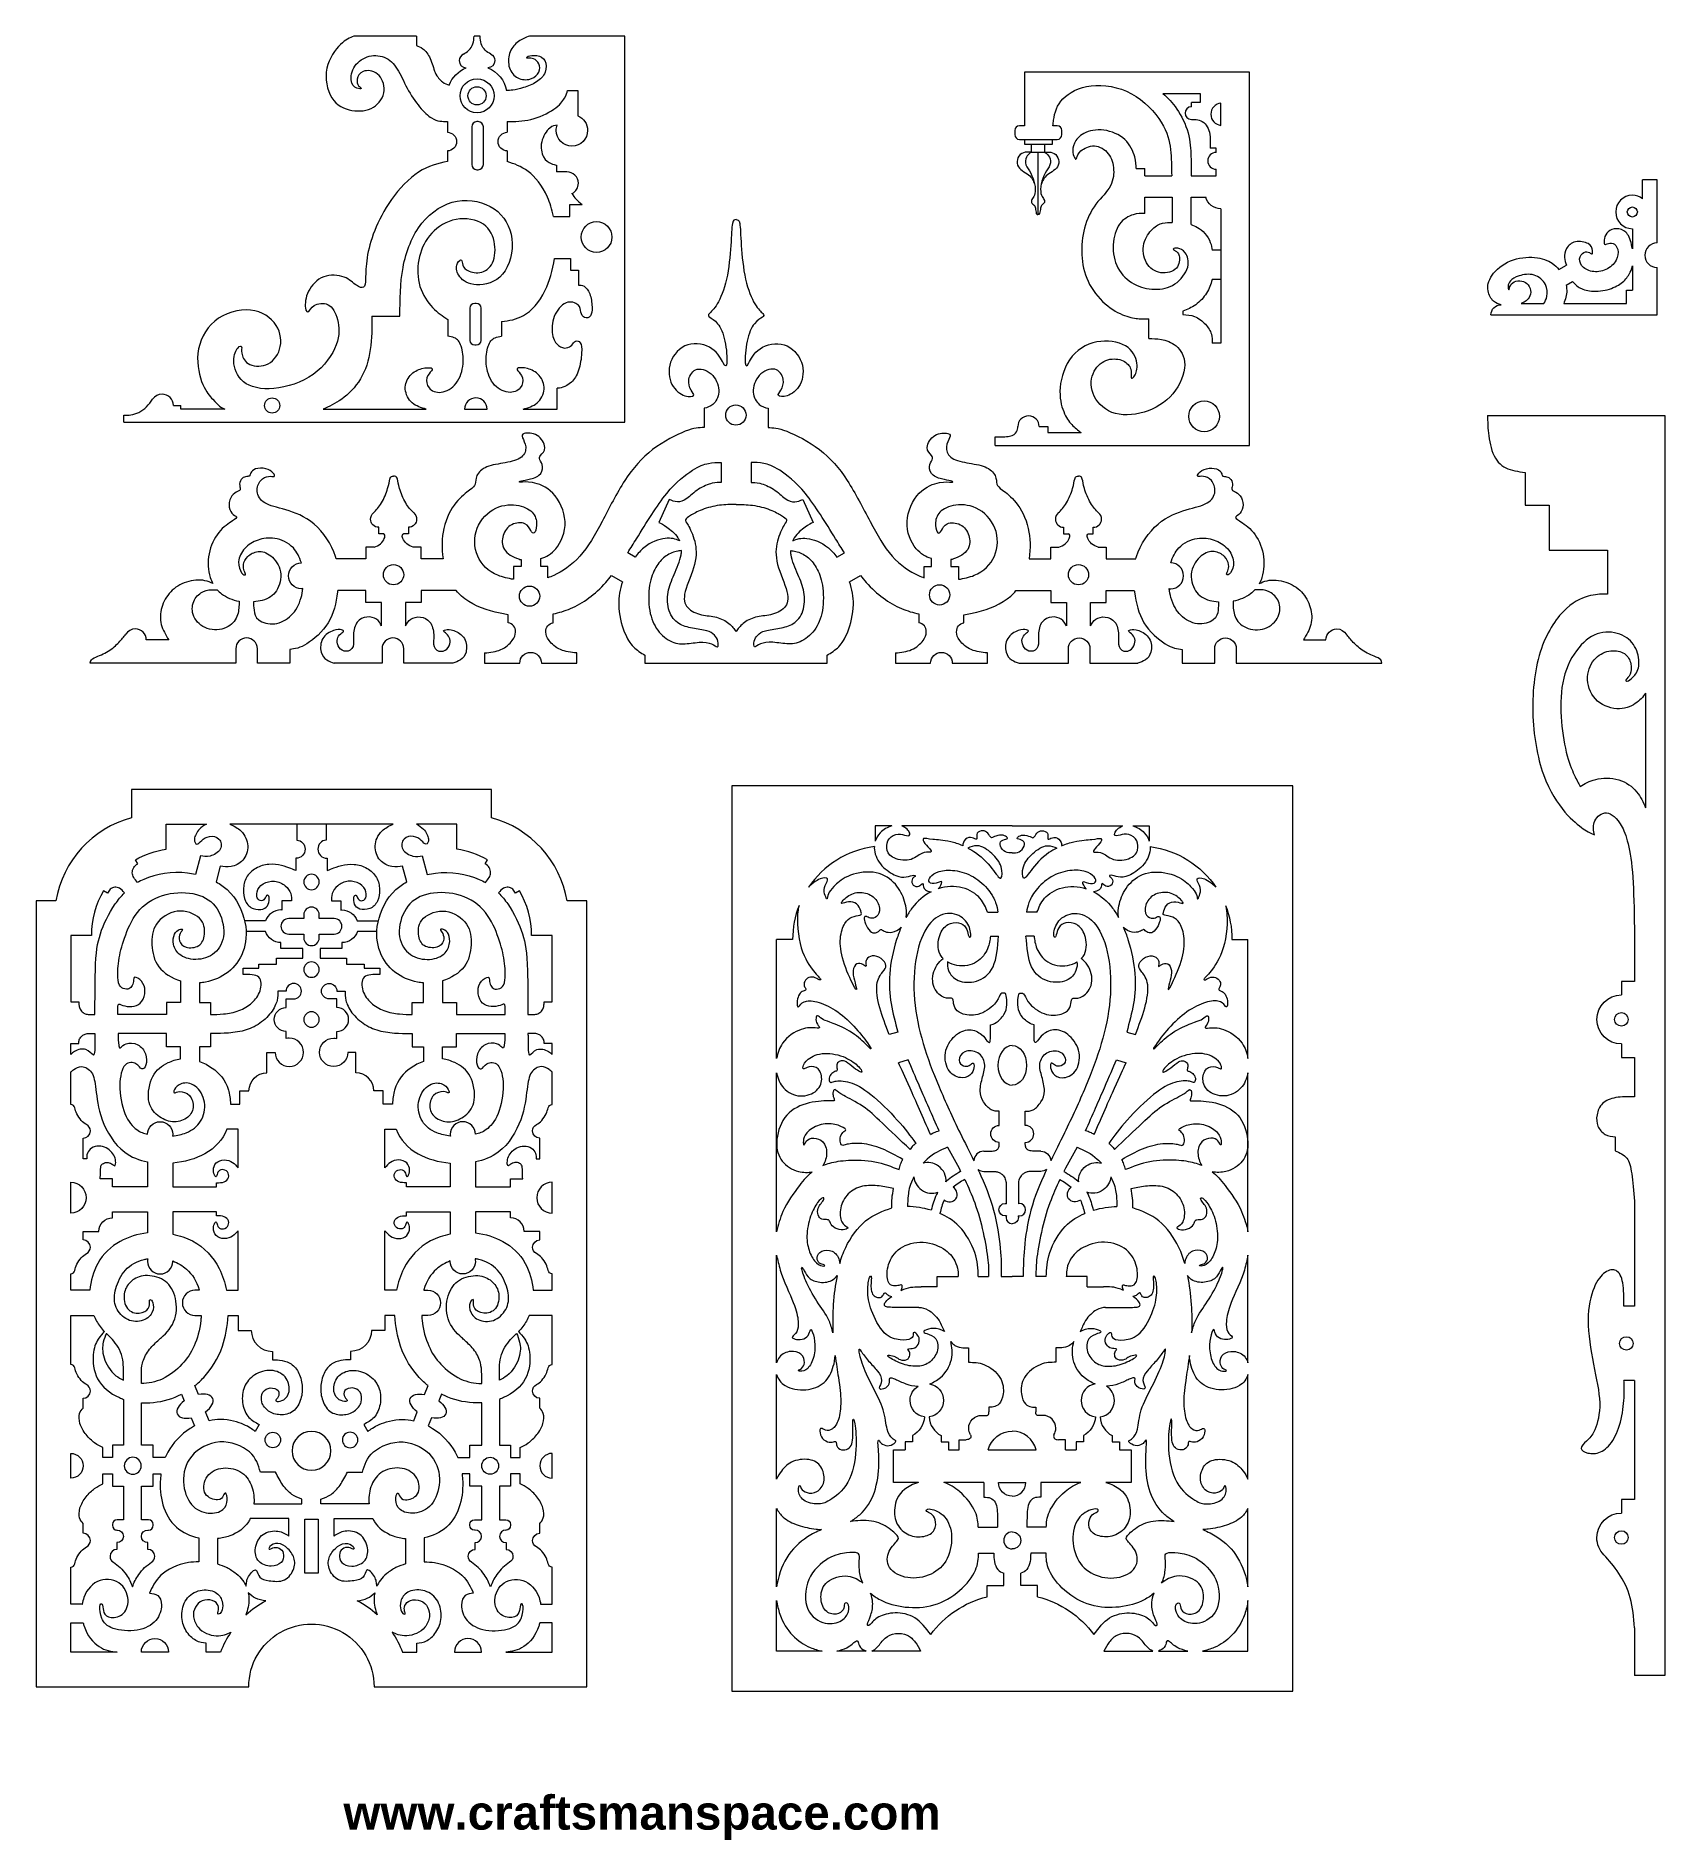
# Model space of a CAD drawing. Header units: millimetres. Extents: x -77 to 114, y -14 to 198.
import ezdxf

# ---------------------------------------------------------------- set-up
doc = ezdxf.new("R2010")
doc.units = ezdxf.units.MM
doc.header["$MEASUREMENT"] = 0
doc.layers.add('Default', color=7, linetype='Continuous')

msp = doc.modelspace()

# ---------------------------------------------------------------- texts
at = {"insert": (-40.86, -8.84), "char_height": 4, "width": 115.8057, "attachment_point": 1}
msp.add_mtext('{\\fArial|b1|i0|c0|p34;www.craftsmanspace.com}', dxfattribs=at)

# ---------------------------------------------------------------- linework, layer by layer
at = {"layer": 'Default', "lineweight": 9}
msp.add_lwpolyline([(4.78, 3.43), (70.68, 3.43), (70.68, 109.82), (4.78, 109.82), (4.78, 3.43)], close=True, dxfattribs=at)
for centre, major_axis, ratio in [((-25.16, 190.88), (2, 0), 0.99995), ((-25.16, 190.88), (1.07, 0), 0.999907), ((-11.12, 174.29), (0, 1.81), 1), ((110.59, 177.23), (0, 0.591), 1), ((-49.24, 154.49), (0, 0.887), 1), ((60.27, 153.22), (0, 1.81), 1), ((5.25, 153.37), (0, 1.19), 1), ((-34.97, 134.61), (0, 1.19), 0.999916), ((45.51, 134.61), (0, 1.19), 1), ((-18.99, 132.09), (0, 1.19), 1), ((29.19, 132.24), (0, 1.19), 1), ((109.3, 82.36), (0, 0.794), 1), ((109.89, 44.29), (0, 0.794), 1), ((109.3, 21.48), (0, 0.794), 1)]:
    msp.add_ellipse(centre, major_axis=major_axis, ratio=ratio, dxfattribs=at)
for points, knots in [([(-66.67, 152.53), (-66.67, 152.53), (-7.81, 152.53), (-7.81, 152.53), (-7.81, 152.53), (-7.81, 152.53), (-7.81, 197.9), (-7.81, 197.9), (-7.81, 197.9), (-7.81, 197.9), (-19, 197.9), (-19, 197.9)], [0, 0, 0, 0, 0.25, 0.25, 0.25, 0.25, 0.5, 0.5, 0.5, 0.5, 1, 1, 1, 1]), ([(-39.64, 197.9), (-40.12, 197.7), (-40.6, 197.51), (-41.21, 196.91), (-41.21, 196.91), (-41.83, 196.3), (-42.57, 195.3), (-42.81, 194.11), (-42.81, 194.11), (-43.06, 192.92), (-42.8, 191.55), (-42.23, 190.65), (-42.23, 190.65), (-41.65, 189.75), (-40.77, 189.33), (-39.86, 189.17), (-39.86, 189.17), (-38.96, 189.01), (-38.05, 189.11), (-37.34, 189.54), (-37.34, 189.54), (-36.64, 189.98), (-36.16, 190.73), (-36.08, 191.5), (-36.08, 191.5), (-36.01, 192.26), (-36.35, 193.03), (-36.87, 193.44), (-36.87, 193.44), (-37.39, 193.86), (-38.09, 193.92), (-38.54, 193.75), (-38.54, 193.75), (-38.99, 193.58), (-39.18, 193.17), (-39.24, 192.84), (-39.24, 192.84), (-39.3, 192.5), (-39.21, 192.23), (-39.08, 192.07), (-39.08, 192.07), (-38.96, 191.9), (-38.79, 191.83), (-38.77, 191.78), (-38.77, 191.78), (-38.75, 191.72), (-38.87, 191.68), (-39.11, 191.73), (-39.11, 191.73), (-39.35, 191.79), (-39.71, 191.93), (-39.86, 192.38), (-39.86, 192.38), (-40.02, 192.82), (-39.97, 193.56), (-39.65, 194.16), (-39.65, 194.16), (-39.33, 194.76), (-38.73, 195.22), (-38.08, 195.45), (-38.08, 195.45), (-37.42, 195.67), (-36.69, 195.66), (-36.07, 195.41), (-36.07, 195.41), (-35.45, 195.16), (-34.94, 194.67), (-34.53, 194.03), (-34.53, 194.03), (-34.11, 193.38), (-33.79, 192.57), (-33.37, 191.77), (-33.37, 191.77), (-32.94, 190.97), (-32.41, 190.18), (-31.91, 189.57), (-31.91, 189.57), (-31.4, 188.96), (-30.92, 188.53), (-30.53, 188.28), (-30.53, 188.28), (-30.13, 188.03), (-29.83, 187.95), (-29.53, 187.91), (-29.53, 187.91), (-29.23, 187.87), (-28.94, 187.86), (-28.65, 187.85)], [0, 0, 0, 0, 0.043478, 0.043478, 0.043478, 0.043478, 0.086957, 0.086957, 0.086957, 0.086957, 0.130435, 0.130435, 0.130435, 0.130435, 0.173913, 0.173913, 0.173913, 0.173913, 0.217391, 0.217391, 0.217391, 0.217391, 0.26087, 0.26087, 0.26087, 0.26087, 0.304348, 0.304348, 0.304348, 0.304348, 0.347826, 0.347826, 0.347826, 0.347826, 0.391304, 0.391304, 0.391304, 0.391304, 0.434783, 0.434783, 0.434783, 0.434783, 0.478261, 0.478261, 0.478261, 0.478261, 0.521739, 0.521739, 0.521739, 0.521739, 0.565217, 0.565217, 0.565217, 0.565217, 0.608696, 0.608696, 0.608696, 0.608696, 0.652174, 0.652174, 0.652174, 0.652174, 0.695652, 0.695652, 0.695652, 0.695652, 0.73913, 0.73913, 0.73913, 0.73913, 0.782609, 0.782609, 0.782609, 0.782609, 0.826087, 0.826087, 0.826087, 0.826087, 0.869565, 0.869565, 0.869565, 0.869565, 0.913043, 0.913043, 0.913043, 0.913043, 1, 1, 1, 1]), ([(-26.77, 195.78), (-26.55, 195.91), (-26.33, 196.03), (-26.13, 196.23), (-26.13, 196.23), (-25.93, 196.43), (-25.74, 196.7), (-25.64, 196.99), (-25.64, 196.99), (-25.55, 197.28), (-25.53, 197.59), (-25.52, 197.9)], [0, 0, 0, 0, 0.25, 0.25, 0.25, 0.25, 0.5, 0.5, 0.5, 0.5, 1, 1, 1, 1]), ([(-23.55, 195.78), (-23.77, 195.91), (-23.99, 196.03), (-24.19, 196.23), (-24.19, 196.23), (-24.39, 196.43), (-24.58, 196.7), (-24.67, 196.99), (-24.67, 196.99), (-24.77, 197.28), (-24.78, 197.59), (-24.79, 197.9)], [0, 0, 0, 0, 0.25, 0.25, 0.25, 0.25, 0.5, 0.5, 0.5, 0.5, 1, 1, 1, 1]), ([(-19, 197.9), (-19.45, 197.72), (-19.89, 197.54), (-20.29, 197.26), (-20.29, 197.26), (-20.7, 196.97), (-21.06, 196.57), (-21.27, 196.06), (-21.27, 196.06), (-21.48, 195.55), (-21.53, 194.93), (-21.41, 194.38), (-21.41, 194.38), (-21.28, 193.83), (-20.97, 193.35), (-20.54, 193.07), (-20.54, 193.07), (-20.11, 192.79), (-19.55, 192.72), (-19.09, 192.81), (-19.09, 192.81), (-18.63, 192.89), (-18.28, 193.12), (-18.06, 193.43), (-18.06, 193.43), (-17.84, 193.73), (-17.75, 194.11), (-17.81, 194.42), (-17.81, 194.42), (-17.88, 194.73), (-18.11, 194.98), (-18.34, 195.13), (-18.34, 195.13), (-18.57, 195.27), (-18.81, 195.32), (-18.98, 195.32), (-18.98, 195.32), (-19.15, 195.32), (-19.25, 195.26), (-19.3, 195.29), (-19.3, 195.29), (-19.35, 195.32), (-19.35, 195.44), (-19.15, 195.52), (-19.15, 195.52), (-18.94, 195.61), (-18.52, 195.67), (-18.13, 195.61), (-18.13, 195.61), (-17.74, 195.54), (-17.37, 195.36), (-17.19, 195.01), (-17.19, 195.01), (-17, 194.65), (-17, 194.12), (-17.17, 193.65), (-17.17, 193.65), (-17.35, 193.19), (-17.72, 192.8), (-18.18, 192.51), (-18.18, 192.51), (-18.65, 192.21), (-19.21, 192), (-19.71, 191.85), (-19.71, 191.85), (-20.2, 191.7), (-20.62, 191.6), (-20.94, 191.55), (-20.94, 191.55), (-21.26, 191.51), (-21.48, 191.5), (-21.7, 191.5)], [0, 0, 0, 0, 0.052632, 0.052632, 0.052632, 0.052632, 0.105263, 0.105263, 0.105263, 0.105263, 0.157895, 0.157895, 0.157895, 0.157895, 0.210526, 0.210526, 0.210526, 0.210526, 0.263158, 0.263158, 0.263158, 0.263158, 0.315789, 0.315789, 0.315789, 0.315789, 0.368421, 0.368421, 0.368421, 0.368421, 0.421053, 0.421053, 0.421053, 0.421053, 0.473684, 0.473684, 0.473684, 0.473684, 0.526316, 0.526316, 0.526316, 0.526316, 0.578947, 0.578947, 0.578947, 0.578947, 0.631579, 0.631579, 0.631579, 0.631579, 0.684211, 0.684211, 0.684211, 0.684211, 0.736842, 0.736842, 0.736842, 0.736842, 0.789474, 0.789474, 0.789474, 0.789474, 0.842105, 0.842105, 0.842105, 0.842105, 0.894737, 0.894737, 0.894737, 0.894737, 1, 1, 1, 1]), ([(-32.28, 196.79), (-32.05, 196.71), (-31.82, 196.63), (-31.53, 196.4), (-31.53, 196.4), (-31.24, 196.17), (-30.89, 195.78), (-30.66, 195.26), (-30.66, 195.26), (-30.43, 194.74), (-30.3, 194.1), (-30.08, 193.6), (-30.08, 193.6), (-29.85, 193.09), (-29.53, 192.74), (-29.24, 192.52), (-29.24, 192.52), (-28.95, 192.3), (-28.69, 192.21), (-28.44, 192.13)], [0, 0, 0, 0, 0.166667, 0.166667, 0.166667, 0.166667, 0.333333, 0.333333, 0.333333, 0.333333, 0.5, 0.5, 0.5, 0.5, 0.666667, 0.666667, 0.666667, 0.666667, 1, 1, 1, 1]), ([(-26.77, 195.78), (-27.05, 195.64), (-27.25, 195.35), (-27.25, 195.01), (-27.25, 195.01), (-27.25, 194.55), (-26.89, 194.17), (-26.44, 194.15)], [0, 0, 0, 0, 0.333333, 0.333333, 0.333333, 0.333333, 1, 1, 1, 1]), ([(-23.55, 195.78), (-23.26, 195.64), (-23.07, 195.35), (-23.07, 195.01), (-23.07, 195.01), (-23.07, 194.55), (-23.43, 194.17), (-23.88, 194.15)], [0, 0, 0, 0, 0.333333, 0.333333, 0.333333, 0.333333, 1, 1, 1, 1]), ([(35.72, 149.78), (35.72, 149.78), (65.59, 149.78), (65.59, 149.78), (65.59, 149.78), (65.59, 149.78), (65.59, 193.67), (65.59, 193.67), (65.59, 193.67), (65.59, 193.67), (39.17, 193.67), (39.17, 193.67)], [0, 0, 0, 0, 0.25, 0.25, 0.25, 0.25, 0.5, 0.5, 0.5, 0.5, 1, 1, 1, 1]), ([(-21.61, 187.85), (-20.7, 187.86), (-19.8, 187.87), (-18.83, 188.11), (-18.83, 188.11), (-17.86, 188.35), (-16.83, 188.82), (-16.14, 189.3), (-16.14, 189.3), (-15.45, 189.77), (-15.09, 190.26), (-14.88, 190.62), (-14.88, 190.62), (-14.66, 190.99), (-14.6, 191.25), (-14.53, 191.51)], [0, 0, 0, 0, 0.2, 0.2, 0.2, 0.2, 0.4, 0.4, 0.4, 0.4, 0.6, 0.6, 0.6, 0.6, 1, 1, 1, 1]), ([(-14.53, 191.51), (-14.53, 191.51), (-13.31, 191.51), (-13.31, 191.51), (-13.31, 191.51), (-13.31, 191.51), (-13.31, 188.52), (-13.31, 188.52)], [0, 0, 0, 0, 0.333333, 0.333333, 0.333333, 0.333333, 1, 1, 1, 1]), ([(42.51, 187.37), (42.53, 187.59), (42.55, 187.8), (42.58, 188.01), (42.58, 188.01), (42.71, 188.92), (42.97, 189.79), (43.68, 190.52), (43.68, 190.52), (44.39, 191.26), (45.54, 191.88), (47, 192.05), (47, 192.05), (48.46, 192.22), (50.22, 191.95), (51.73, 191.13), (51.73, 191.13), (53.24, 190.32), (54.5, 188.95), (55.24, 187.77), (55.24, 187.77), (55.97, 186.58), (56.2, 185.59), (56.31, 184.57), (56.31, 184.57), (56.43, 183.56), (56.44, 182.53), (56.46, 181.49)], [0, 0, 0, 0, 0.125, 0.125, 0.125, 0.125, 0.25, 0.25, 0.25, 0.25, 0.375, 0.375, 0.375, 0.375, 0.5, 0.5, 0.5, 0.5, 0.625, 0.625, 0.625, 0.625, 0.75, 0.75, 0.75, 0.75, 1, 1, 1, 1]), ([(55.43, 191.16), (55.99, 190.63), (56.56, 190.1), (57.08, 189.33), (57.08, 189.33), (57.61, 188.55), (58.11, 187.53), (58.38, 186.54), (58.38, 186.54), (58.65, 185.55), (58.7, 184.59), (58.72, 183.75), (58.72, 183.75), (58.75, 182.92), (58.75, 182.21), (58.75, 181.49)], [0, 0, 0, 0, 0.2, 0.2, 0.2, 0.2, 0.4, 0.4, 0.4, 0.4, 0.6, 0.6, 0.6, 0.6, 1, 1, 1, 1]), ([(58.77, 189.59), (58.36, 189.59), (58.03, 189.25), (58.03, 188.85), (58.03, 188.85), (58.03, 188.44), (58.36, 188.11), (58.77, 188.11)], [0, 0, 0, 0, 0.333333, 0.333333, 0.333333, 0.333333, 1, 1, 1, 1]), ([(62.25, 190.02), (61.59, 189.96), (61.06, 189.4), (61.06, 188.72), (61.06, 188.72), (61.06, 188.03), (61.59, 187.47), (62.25, 187.41)], [0, 0, 0, 0, 0.333333, 0.333333, 0.333333, 0.333333, 1, 1, 1, 1]), ([(-28.65, 186.59), (-28.05, 186.59), (-27.56, 186.11), (-27.56, 185.5), (-27.56, 185.5), (-27.56, 184.9), (-28.05, 184.41), (-28.65, 184.41)], [0, 0, 0, 0, 0.333333, 0.333333, 0.333333, 0.333333, 1, 1, 1, 1]), ([(-25.17, 187.85), (-25.17, 187.85), (-25.03, 187.85), (-25.03, 187.85), (-25.03, 187.85), (-24.7, 187.85), (-24.42, 187.57), (-24.42, 187.24), (-24.42, 187.24), (-24.42, 187.24), (-24.42, 182.81), (-24.42, 182.81), (-24.42, 182.81), (-24.42, 182.47), (-24.7, 182.2), (-25.03, 182.2), (-25.03, 182.2), (-25.03, 182.2), (-25.17, 182.2), (-25.17, 182.2), (-25.17, 182.2), (-25.51, 182.2), (-25.79, 182.47), (-25.79, 182.81), (-25.79, 182.81), (-25.79, 182.81), (-25.79, 187.24), (-25.79, 187.24), (-25.79, 187.24), (-25.79, 187.57), (-25.51, 187.85), (-25.17, 187.85)], [0, 0, 0, 0, 0.111111, 0.111111, 0.111111, 0.111111, 0.222222, 0.222222, 0.222222, 0.222222, 0.333333, 0.333333, 0.333333, 0.333333, 0.444444, 0.444444, 0.444444, 0.444444, 0.555556, 0.555556, 0.555556, 0.555556, 0.666667, 0.666667, 0.666667, 0.666667, 0.777778, 0.777778, 0.777778, 0.777778, 1, 1, 1, 1]), ([(-21.61, 184.41), (-22.21, 184.41), (-22.7, 184.9), (-22.7, 185.5), (-22.7, 185.5), (-22.7, 186.11), (-22.21, 186.59), (-21.61, 186.59)], [0, 0, 0, 0, 0.333333, 0.333333, 0.333333, 0.333333, 1, 1, 1, 1]), ([(-15.76, 187.42), (-16.03, 187.41), (-16.3, 187.38), (-16.63, 187.09), (-16.63, 187.09), (-16.99, 186.76), (-17.42, 186.12), (-17.57, 185.46), (-17.57, 185.46), (-17.72, 184.81), (-17.59, 184.14), (-17.35, 183.7), (-17.35, 183.7), (-17.11, 183.27), (-16.75, 183.06), (-16.47, 182.93), (-16.47, 182.93), (-16.21, 182.81), (-16.01, 182.77), (-15.82, 182.73)], [0, 0, 0, 0, 0.166667, 0.166667, 0.166667, 0.166667, 0.333333, 0.333333, 0.333333, 0.333333, 0.5, 0.5, 0.5, 0.5, 0.666667, 0.666667, 0.666667, 0.666667, 1, 1, 1, 1]), ([(-13.31, 188.52), (-12.64, 188.24), (-12.17, 187.58), (-12.17, 186.81), (-12.17, 186.81), (-12.17, 185.8), (-13, 184.97), (-14.02, 184.97), (-14.02, 184.97), (-15.03, 184.97), (-15.86, 185.8), (-15.86, 186.81), (-15.86, 186.81), (-15.86, 187.03), (-15.82, 187.23), (-15.76, 187.42)], [0, 0, 0, 0, 0.2, 0.2, 0.2, 0.2, 0.4, 0.4, 0.4, 0.4, 0.6, 0.6, 0.6, 0.6, 1, 1, 1, 1]), ([(39.17, 187.37), (39.17, 187.37), (38.57, 187.37), (38.57, 187.37), (38.57, 187.37), (38.26, 187.37), (38.01, 187.12), (38.01, 186.81), (38.01, 186.81), (38.01, 186.81), (38.01, 186.32), (38.01, 186.32), (38.01, 186.32), (38.01, 186.01), (38.26, 185.76), (38.57, 185.76), (38.57, 185.76), (38.57, 185.76), (43.01, 185.76), (43.01, 185.76), (43.01, 185.76), (43.32, 185.76), (43.57, 186.01), (43.57, 186.32), (43.57, 186.32), (43.57, 186.32), (43.57, 186.81), (43.57, 186.81), (43.57, 186.81), (43.57, 187.12), (43.32, 187.37), (43.01, 187.37), (43.01, 187.37), (43.01, 187.37), (42.51, 187.37), (42.51, 187.37)], [0, 0, 0, 0, 0.1, 0.1, 0.1, 0.1, 0.2, 0.2, 0.2, 0.2, 0.3, 0.3, 0.3, 0.3, 0.4, 0.4, 0.4, 0.4, 0.5, 0.5, 0.5, 0.5, 0.6, 0.6, 0.6, 0.6, 0.7, 0.7, 0.7, 0.7, 0.8, 0.8, 0.8, 0.8, 1, 1, 1, 1]), ([(52.29, 182.33), (52.29, 182.73), (52.28, 183.13), (52.11, 183.73), (52.11, 183.73), (51.94, 184.33), (51.59, 185.13), (50.96, 185.73), (50.96, 185.73), (50.32, 186.33), (49.39, 186.73), (48.49, 186.84), (48.49, 186.84), (47.6, 186.95), (46.73, 186.78), (46.14, 186.47), (46.14, 186.47), (45.55, 186.15), (45.22, 185.71), (45.03, 185.31), (45.03, 185.31), (44.85, 184.9), (44.81, 184.54), (44.85, 184.22), (44.85, 184.22), (44.89, 183.9), (45.02, 183.62), (45.11, 183.51), (45.11, 183.51), (45.19, 183.39), (45.24, 183.43), (45.3, 183.61), (45.3, 183.61), (45.36, 183.78), (45.44, 184.09), (45.79, 184.4), (45.79, 184.4), (46.14, 184.71), (46.77, 185.02), (47.38, 184.99), (47.38, 184.99), (48, 184.96), (48.61, 184.6), (49.01, 184.08), (49.01, 184.08), (49.41, 183.56), (49.61, 182.89), (49.64, 182.19), (49.64, 182.19), (49.68, 181.48), (49.55, 180.74), (49.11, 180.04), (49.11, 180.04), (48.67, 179.34), (47.92, 178.69), (47.34, 177.85), (47.34, 177.85), (46.77, 177.01), (46.36, 175.99), (46.13, 174.96), (46.13, 174.96), (45.9, 173.92), (45.83, 172.86), (45.93, 171.8), (45.93, 171.8), (46.03, 170.75), (46.29, 169.7), (46.82, 168.72), (46.82, 168.72), (47.35, 167.74), (48.14, 166.83), (48.94, 166.2), (48.94, 166.2), (49.73, 165.56), (50.52, 165.19), (51.18, 164.97), (51.18, 164.97), (51.84, 164.76), (52.37, 164.71), (52.78, 164.68), (52.78, 164.68), (53.18, 164.65), (53.47, 164.66), (53.76, 164.66)], [0, 0, 0, 0, 0.045455, 0.045455, 0.045455, 0.045455, 0.090909, 0.090909, 0.090909, 0.090909, 0.136364, 0.136364, 0.136364, 0.136364, 0.181818, 0.181818, 0.181818, 0.181818, 0.227273, 0.227273, 0.227273, 0.227273, 0.272727, 0.272727, 0.272727, 0.272727, 0.318182, 0.318182, 0.318182, 0.318182, 0.363636, 0.363636, 0.363636, 0.363636, 0.409091, 0.409091, 0.409091, 0.409091, 0.454545, 0.454545, 0.454545, 0.454545, 0.5, 0.5, 0.5, 0.5, 0.545455, 0.545455, 0.545455, 0.545455, 0.590909, 0.590909, 0.590909, 0.590909, 0.636364, 0.636364, 0.636364, 0.636364, 0.681818, 0.681818, 0.681818, 0.681818, 0.727273, 0.727273, 0.727273, 0.727273, 0.772727, 0.772727, 0.772727, 0.772727, 0.818182, 0.818182, 0.818182, 0.818182, 0.863636, 0.863636, 0.863636, 0.863636, 0.909091, 0.909091, 0.909091, 0.909091, 1, 1, 1, 1]), ([(58.77, 188.11), (59.02, 188.11), (59.27, 188.11), (59.52, 188.06), (59.52, 188.06), (59.76, 188), (60, 187.9), (60.22, 187.73), (60.22, 187.73), (60.43, 187.55), (60.63, 187.31), (60.75, 187.04), (60.75, 187.04), (60.88, 186.76), (60.94, 186.45), (60.97, 186.05), (60.97, 186.05), (61, 185.66), (61, 185.2), (61, 184.73)], [0, 0, 0, 0, 0.166667, 0.166667, 0.166667, 0.166667, 0.333333, 0.333333, 0.333333, 0.333333, 0.5, 0.5, 0.5, 0.5, 0.666667, 0.666667, 0.666667, 0.666667, 1, 1, 1, 1]), ([(39.17, 185.76), (39.17, 185.76), (39.17, 185.19), (39.17, 185.19), (39.17, 185.19), (39.17, 185.19), (42.44, 185.19), (42.44, 185.19)], [0, 0, 0, 0, 0.333333, 0.333333, 0.333333, 0.333333, 1, 1, 1, 1]), ([(39.93, 185.19), (39.93, 185.19), (39.93, 184.27), (39.93, 184.27), (39.93, 184.27), (39.93, 184.27), (41.56, 184.27), (41.56, 184.27), (41.56, 184.27), (41.56, 184.27), (41.56, 185.19), (41.56, 185.19)], [0, 0, 0, 0, 0.25, 0.25, 0.25, 0.25, 0.5, 0.5, 0.5, 0.5, 1, 1, 1, 1]), ([(-28.65, 183.16), (-29.77, 182.91), (-30.89, 182.65), (-32.03, 181.91), (-32.03, 181.91), (-33.16, 181.17), (-34.32, 179.94), (-35.21, 178.7), (-35.21, 178.7), (-36.11, 177.45), (-36.74, 176.2), (-37.19, 175.04), (-37.19, 175.04), (-37.65, 173.88), (-37.93, 172.82), (-38.08, 171.86), (-38.08, 171.86), (-38.23, 170.89), (-38.24, 170.01), (-38.26, 169.42), (-38.26, 169.42), (-38.29, 168.83), (-38.32, 168.52), (-38.5, 168.41), (-38.5, 168.41), (-38.67, 168.29), (-38.98, 168.36), (-39.34, 168.62), (-39.34, 168.62), (-39.7, 168.88), (-40.12, 169.33), (-40.79, 169.58), (-40.79, 169.58), (-41.46, 169.84), (-42.39, 169.92), (-43.18, 169.61), (-43.18, 169.61), (-43.96, 169.31), (-44.62, 168.64), (-44.97, 167.91), (-44.97, 167.91), (-45.33, 167.18), (-45.39, 166.41), (-45.33, 165.96), (-45.33, 165.96), (-45.27, 165.52), (-45.08, 165.41), (-44.94, 165.53), (-44.94, 165.53), (-44.8, 165.64), (-44.7, 165.99), (-44.3, 166.23), (-44.3, 166.23), (-43.9, 166.47), (-43.2, 166.6), (-42.67, 166.34), (-42.67, 166.34), (-42.14, 166.07), (-41.78, 165.41), (-41.57, 164.58), (-41.57, 164.58), (-41.35, 163.76), (-41.28, 162.77), (-41.71, 161.61), (-41.71, 161.61), (-42.14, 160.45), (-43.08, 159.1), (-44.42, 158.15), (-44.42, 158.15), (-45.76, 157.2), (-47.51, 156.63), (-49.03, 156.49), (-49.03, 156.49), (-50.54, 156.35), (-51.82, 156.63), (-52.62, 157.28), (-52.62, 157.28), (-53.42, 157.92), (-53.74, 158.93), (-53.75, 159.71), (-53.75, 159.71), (-53.77, 160.48), (-53.47, 161.03), (-53.25, 161.28), (-53.25, 161.28), (-53.03, 161.54), (-52.88, 161.52), (-52.84, 161.38), (-52.84, 161.38), (-52.79, 161.25), (-52.86, 161), (-52.8, 160.63), (-52.8, 160.63), (-52.74, 160.25), (-52.57, 159.74), (-52.06, 159.43), (-52.06, 159.43), (-51.55, 159.12), (-50.7, 158.99), (-49.97, 159.28), (-49.97, 159.28), (-49.23, 159.56), (-48.62, 160.25), (-48.36, 161.11), (-48.36, 161.11), (-48.1, 161.97), (-48.2, 163.01), (-48.78, 163.91), (-48.78, 163.91), (-49.36, 164.81), (-50.42, 165.57), (-51.78, 165.71), (-51.78, 165.71), (-53.15, 165.85), (-54.83, 165.37), (-55.99, 164.41), (-55.99, 164.41), (-57.15, 163.45), (-57.81, 162.01), (-57.96, 160.62), (-57.96, 160.62), (-58.11, 159.23), (-57.77, 157.88), (-57.38, 156.97), (-57.38, 156.97), (-56.99, 156.06), (-56.56, 155.58), (-56.22, 155.22), (-56.22, 155.22), (-55.88, 154.85), (-55.63, 154.61), (-55.41, 154.43), (-55.41, 154.43), (-55.19, 154.26), (-55, 154.16), (-54.8, 154.07)], [0, 0, 0, 0, 0.028571, 0.028571, 0.028571, 0.028571, 0.057143, 0.057143, 0.057143, 0.057143, 0.085714, 0.085714, 0.085714, 0.085714, 0.114286, 0.114286, 0.114286, 0.114286, 0.142857, 0.142857, 0.142857, 0.142857, 0.171429, 0.171429, 0.171429, 0.171429, 0.2, 0.2, 0.2, 0.2, 0.228571, 0.228571, 0.228571, 0.228571, 0.257143, 0.257143, 0.257143, 0.257143, 0.285714, 0.285714, 0.285714, 0.285714, 0.314286, 0.314286, 0.314286, 0.314286, 0.342857, 0.342857, 0.342857, 0.342857, 0.371429, 0.371429, 0.371429, 0.371429, 0.4, 0.4, 0.4, 0.4, 0.428571, 0.428571, 0.428571, 0.428571, 0.457143, 0.457143, 0.457143, 0.457143, 0.485714, 0.485714, 0.485714, 0.485714, 0.514286, 0.514286, 0.514286, 0.514286, 0.542857, 0.542857, 0.542857, 0.542857, 0.571429, 0.571429, 0.571429, 0.571429, 0.6, 0.6, 0.6, 0.6, 0.628571, 0.628571, 0.628571, 0.628571, 0.657143, 0.657143, 0.657143, 0.657143, 0.685714, 0.685714, 0.685714, 0.685714, 0.714286, 0.714286, 0.714286, 0.714286, 0.742857, 0.742857, 0.742857, 0.742857, 0.771429, 0.771429, 0.771429, 0.771429, 0.8, 0.8, 0.8, 0.8, 0.828571, 0.828571, 0.828571, 0.828571, 0.857143, 0.857143, 0.857143, 0.857143, 0.885714, 0.885714, 0.885714, 0.885714, 0.914286, 0.914286, 0.914286, 0.914286, 0.942857, 0.942857, 0.942857, 0.942857, 1, 1, 1, 1]), ([(-16.18, 176.71), (-16.35, 177.53), (-16.6, 178.3), (-16.88, 178.96), (-16.88, 178.96), (-17.51, 180.41), (-18.35, 181.37), (-19.17, 181.99), (-19.17, 181.99), (-20, 182.61), (-20.8, 182.88), (-21.61, 183.16)], [0, 0, 0, 0, 0.25, 0.25, 0.25, 0.25, 0.5, 0.5, 0.5, 0.5, 1, 1, 1, 1]), ([(39.93, 184.27), (39.62, 184.28), (39.31, 184.3), (39.04, 184.2), (39.04, 184.2), (38.76, 184.1), (38.52, 183.88), (38.4, 183.61), (38.4, 183.61), (38.27, 183.34), (38.27, 183.01), (38.36, 182.74), (38.36, 182.74), (38.46, 182.47), (38.66, 182.27), (38.9, 182.09), (38.9, 182.09), (39.14, 181.92), (39.43, 181.78), (39.64, 181.6), (39.64, 181.6), (39.85, 181.43), (39.99, 181.23), (40.1, 181.05), (40.1, 181.05), (40.2, 180.86), (40.28, 180.7), (40.35, 180.53)], [0, 0, 0, 0, 0.125, 0.125, 0.125, 0.125, 0.25, 0.25, 0.25, 0.25, 0.375, 0.375, 0.375, 0.375, 0.5, 0.5, 0.5, 0.5, 0.625, 0.625, 0.625, 0.625, 0.75, 0.75, 0.75, 0.75, 1, 1, 1, 1]), ([(39.93, 184.27), (39.72, 184.09), (39.51, 183.92), (39.39, 183.67), (39.39, 183.67), (39.27, 183.42), (39.24, 183.08), (39.34, 182.77), (39.34, 182.77), (39.45, 182.46), (39.69, 182.16), (39.89, 181.79), (39.89, 181.79), (40.1, 181.41), (40.26, 180.97), (40.35, 180.53), (40.35, 180.53), (40.44, 180.1), (40.45, 179.69), (40.39, 179.41), (40.39, 179.41), (40.33, 179.12), (40.19, 178.97), (40.1, 178.81), (40.1, 178.81), (40, 178.65), (39.95, 178.48), (39.99, 178.35), (39.99, 178.35), (40.04, 178.23), (40.19, 178.13), (40.28, 178.04), (40.28, 178.04), (40.37, 177.96), (40.41, 177.87), (40.44, 177.69), (40.44, 177.69), (40.47, 177.5), (40.5, 177.22), (40.55, 177.07), (40.55, 177.07), (40.6, 176.93), (40.67, 176.93), (40.74, 176.93)], [0, 0, 0, 0, 0.083333, 0.083333, 0.083333, 0.083333, 0.166667, 0.166667, 0.166667, 0.166667, 0.25, 0.25, 0.25, 0.25, 0.333333, 0.333333, 0.333333, 0.333333, 0.416667, 0.416667, 0.416667, 0.416667, 0.5, 0.5, 0.5, 0.5, 0.583333, 0.583333, 0.583333, 0.583333, 0.666667, 0.666667, 0.666667, 0.666667, 0.75, 0.75, 0.75, 0.75, 0.833333, 0.833333, 0.833333, 0.833333, 1, 1, 1, 1]), ([(41.56, 184.27), (41.77, 184.09), (41.98, 183.92), (42.1, 183.67), (42.1, 183.67), (42.22, 183.42), (42.25, 183.08), (42.15, 182.77), (42.15, 182.77), (42.04, 182.46), (41.8, 182.16), (41.6, 181.79), (41.6, 181.79), (41.39, 181.41), (41.23, 180.97), (41.14, 180.53), (41.14, 180.53), (41.05, 180.1), (41.04, 179.69), (41.1, 179.41), (41.1, 179.41), (41.16, 179.12), (41.3, 178.97), (41.39, 178.81), (41.39, 178.81), (41.49, 178.65), (41.54, 178.48), (41.5, 178.35), (41.5, 178.35), (41.45, 178.23), (41.3, 178.13), (41.21, 178.04), (41.21, 178.04), (41.12, 177.96), (41.08, 177.87), (41.05, 177.69), (41.05, 177.69), (41.02, 177.5), (40.99, 177.22), (40.94, 177.07), (40.94, 177.07), (40.89, 176.93), (40.82, 176.93), (40.74, 176.93)], [0, 0, 0, 0, 0.083333, 0.083333, 0.083333, 0.083333, 0.166667, 0.166667, 0.166667, 0.166667, 0.25, 0.25, 0.25, 0.25, 0.333333, 0.333333, 0.333333, 0.333333, 0.416667, 0.416667, 0.416667, 0.416667, 0.5, 0.5, 0.5, 0.5, 0.583333, 0.583333, 0.583333, 0.583333, 0.666667, 0.666667, 0.666667, 0.666667, 0.75, 0.75, 0.75, 0.75, 0.833333, 0.833333, 0.833333, 0.833333, 1, 1, 1, 1]), ([(41.56, 184.27), (41.87, 184.28), (42.18, 184.3), (42.45, 184.2), (42.45, 184.2), (42.73, 184.1), (42.97, 183.88), (43.09, 183.61), (43.09, 183.61), (43.22, 183.34), (43.22, 183.01), (43.13, 182.74), (43.13, 182.74), (43.03, 182.47), (42.83, 182.27), (42.59, 182.09), (42.59, 182.09), (42.35, 181.92), (42.06, 181.78), (41.85, 181.6), (41.85, 181.6), (41.64, 181.43), (41.5, 181.23), (41.39, 181.05), (41.39, 181.05), (41.29, 180.86), (41.21, 180.7), (41.14, 180.53)], [0, 0, 0, 0, 0.125, 0.125, 0.125, 0.125, 0.25, 0.25, 0.25, 0.25, 0.375, 0.375, 0.375, 0.375, 0.5, 0.5, 0.5, 0.5, 0.625, 0.625, 0.625, 0.625, 0.75, 0.75, 0.75, 0.75, 1, 1, 1, 1]), ([(61.67, 184.23), (61.13, 184.23), (60.69, 183.78), (60.69, 183.24), (60.69, 183.24), (60.69, 182.7), (61.13, 182.26), (61.67, 182.26)], [0, 0, 0, 0, 0.333333, 0.333333, 0.333333, 0.333333, 1, 1, 1, 1]), ([(-14.01, 179.4), (-13.56, 179.62), (-13.26, 180.08), (-13.26, 180.61), (-13.26, 180.61), (-13.26, 181.35), (-13.86, 181.95), (-14.63, 181.95)], [0, 0, 0, 0, 0.333333, 0.333333, 0.333333, 0.333333, 1, 1, 1, 1]), ([(58.75, 181.49), (58.75, 181.49), (61.67, 181.49), (61.67, 181.49), (61.67, 181.49), (61.67, 181.49), (61.67, 182.26), (61.67, 182.26)], [0, 0, 0, 0, 0.333333, 0.333333, 0.333333, 0.333333, 1, 1, 1, 1]), ([(113.5, 173.59), (113.5, 173.59), (113.5, 181.01), (113.5, 181.01), (113.5, 181.01), (113.5, 181.01), (111.77, 181.01), (111.77, 181.01)], [0, 0, 0, 0, 0.333333, 0.333333, 0.333333, 0.333333, 1, 1, 1, 1]), ([(-34.22, 165), (-34.22, 166.91), (-34.22, 168.82), (-33.86, 170.72), (-33.86, 170.72), (-33.5, 172.61), (-32.77, 174.5), (-31.66, 175.9), (-31.66, 175.9), (-30.54, 177.3), (-29.04, 178.23), (-27.49, 178.51), (-27.49, 178.51), (-25.94, 178.78), (-24.33, 178.41), (-23.16, 177.6), (-23.16, 177.6), (-21.98, 176.79), (-21.23, 175.53), (-21.07, 174.07), (-21.07, 174.07), (-20.9, 172.6), (-21.32, 170.93), (-22.16, 169.93), (-22.16, 169.93), (-22.99, 168.94), (-24.25, 168.64), (-25.21, 168.68), (-25.21, 168.68), (-26.17, 168.73), (-26.83, 169.14), (-27.2, 169.61), (-27.2, 169.61), (-27.56, 170.08), (-27.62, 170.61), (-27.54, 170.98), (-27.54, 170.98), (-27.45, 171.36), (-27.22, 171.58), (-27.09, 171.59), (-27.09, 171.59), (-26.96, 171.6), (-26.93, 171.41), (-26.88, 171.17), (-26.88, 171.17), (-26.82, 170.93), (-26.74, 170.64), (-26.39, 170.42), (-26.39, 170.42), (-26.03, 170.19), (-25.42, 170.01), (-24.83, 170.12), (-24.83, 170.12), (-24.24, 170.22), (-23.67, 170.61), (-23.35, 171.27), (-23.35, 171.27), (-23.03, 171.94), (-22.96, 172.88), (-23.16, 173.78), (-23.16, 173.78), (-23.36, 174.67), (-23.84, 175.51), (-24.74, 175.98), (-24.74, 175.98), (-25.63, 176.45), (-26.93, 176.57), (-28.05, 176.26), (-28.05, 176.26), (-29.16, 175.96), (-30.09, 175.25), (-30.75, 174.42), (-30.75, 174.42), (-31.42, 173.59), (-31.82, 172.64), (-32.01, 171.61), (-32.01, 171.61), (-32.2, 170.58), (-32.18, 169.47), (-31.87, 168.49), (-31.87, 168.49), (-31.56, 167.5), (-30.97, 166.64), (-30.38, 166.01), (-30.38, 166.01), (-29.79, 165.38), (-29.2, 164.99), (-28.61, 164.6)], [0, 0, 0, 0, 0.043478, 0.043478, 0.043478, 0.043478, 0.086957, 0.086957, 0.086957, 0.086957, 0.130435, 0.130435, 0.130435, 0.130435, 0.173913, 0.173913, 0.173913, 0.173913, 0.217391, 0.217391, 0.217391, 0.217391, 0.26087, 0.26087, 0.26087, 0.26087, 0.304348, 0.304348, 0.304348, 0.304348, 0.347826, 0.347826, 0.347826, 0.347826, 0.391304, 0.391304, 0.391304, 0.391304, 0.434783, 0.434783, 0.434783, 0.434783, 0.478261, 0.478261, 0.478261, 0.478261, 0.521739, 0.521739, 0.521739, 0.521739, 0.565217, 0.565217, 0.565217, 0.565217, 0.608696, 0.608696, 0.608696, 0.608696, 0.652174, 0.652174, 0.652174, 0.652174, 0.695652, 0.695652, 0.695652, 0.695652, 0.73913, 0.73913, 0.73913, 0.73913, 0.782609, 0.782609, 0.782609, 0.782609, 0.826087, 0.826087, 0.826087, 0.826087, 0.869565, 0.869565, 0.869565, 0.869565, 0.913043, 0.913043, 0.913043, 0.913043, 1, 1, 1, 1]), ([(-16.18, 176.71), (-16.18, 176.71), (-14.25, 176.71), (-14.25, 176.71), (-14.25, 176.71), (-14.25, 176.71), (-14.25, 178.12), (-14.25, 178.12)], [0, 0, 0, 0, 0.333333, 0.333333, 0.333333, 0.333333, 1, 1, 1, 1]), ([(-14.01, 179.4), (-13.87, 179.18), (-13.73, 178.95), (-13.53, 178.74), (-13.53, 178.74), (-13.33, 178.52), (-13.07, 178.32), (-12.81, 178.12)], [0, 0, 0, 0, 0.333333, 0.333333, 0.333333, 0.333333, 1, 1, 1, 1]), ([(53.31, 177.07), (53.31, 177.07), (53.31, 178.99), (53.31, 178.99), (53.31, 178.99), (53.31, 178.99), (56.53, 178.99), (56.53, 178.99), (56.53, 178.99), (56.53, 178.99), (56.53, 176), (56.53, 176)], [0, 0, 0, 0, 0.25, 0.25, 0.25, 0.25, 0.5, 0.5, 0.5, 0.5, 1, 1, 1, 1]), ([(111.77, 178.79), (111.44, 179.04), (111.03, 179.19), (110.59, 179.19), (110.59, 179.19), (109.5, 179.19), (108.63, 178.31), (108.63, 177.23), (108.63, 177.23), (108.63, 176.15), (109.5, 175.27), (110.59, 175.27)], [0, 0, 0, 0, 0.25, 0.25, 0.25, 0.25, 0.5, 0.5, 0.5, 0.5, 1, 1, 1, 1]), ([(5.27, 176.33), (5.1, 176.33), (4.93, 176.33), (4.84, 175.88), (4.84, 175.88), (4.75, 175.42), (4.74, 174.51), (4.66, 173.3), (4.66, 173.3), (4.58, 172.1), (4.43, 170.59), (4.15, 169.34), (4.15, 169.34), (3.86, 168.08), (3.45, 167.07), (3.06, 166.42), (3.06, 166.42), (2.67, 165.78), (2.31, 165.49), (2.14, 165.3), (2.14, 165.3), (1.97, 165.11), (1.98, 165.01), (2.18, 164.87), (2.18, 164.87), (2.37, 164.73), (2.76, 164.55), (3.11, 164.1), (3.11, 164.1), (3.46, 163.66), (3.78, 162.96), (3.97, 162.05), (3.97, 162.05), (4.16, 161.14), (4.22, 160.01), (4.19, 159.5), (4.19, 159.5), (4.15, 158.98), (4.01, 159.07), (3.77, 159.49), (3.77, 159.49), (3.53, 159.9), (3.19, 160.66), (2.44, 161.16), (2.44, 161.16), (1.7, 161.67), (0.55, 161.92), (-0.4, 161.63), (-0.4, 161.63), (-1.34, 161.33), (-2.1, 160.48), (-2.42, 159.57), (-2.42, 159.57), (-2.74, 158.65), (-2.62, 157.66), (-2.26, 156.96), (-2.26, 156.96), (-1.89, 156.25), (-1.26, 155.82), (-0.74, 155.64), (-0.74, 155.64), (-0.22, 155.46), (0.18, 155.53), (0.28, 155.66), (0.28, 155.66), (0.38, 155.79), (0.17, 155.98), (-0.01, 156.3), (-0.01, 156.3), (-0.2, 156.62), (-0.36, 157.07), (-0.27, 157.58), (-0.27, 157.58), (-0.17, 158.08), (0.17, 158.64), (0.72, 158.75), (0.72, 158.75), (1.28, 158.87), (2.04, 158.55), (2.54, 158.01), (2.54, 158.01), (3.04, 157.47), (3.27, 156.7), (3.24, 156.07), (3.24, 156.07), (3.2, 155.43), (2.89, 154.93), (2.56, 154.63), (2.56, 154.63), (2.23, 154.34), (1.87, 154.25), (1.51, 154.17)], [0, 0, 0, 0, 0.041667, 0.041667, 0.041667, 0.041667, 0.083333, 0.083333, 0.083333, 0.083333, 0.125, 0.125, 0.125, 0.125, 0.166667, 0.166667, 0.166667, 0.166667, 0.208333, 0.208333, 0.208333, 0.208333, 0.25, 0.25, 0.25, 0.25, 0.291667, 0.291667, 0.291667, 0.291667, 0.333333, 0.333333, 0.333333, 0.333333, 0.375, 0.375, 0.375, 0.375, 0.416667, 0.416667, 0.416667, 0.416667, 0.458333, 0.458333, 0.458333, 0.458333, 0.5, 0.5, 0.5, 0.5, 0.541667, 0.541667, 0.541667, 0.541667, 0.583333, 0.583333, 0.583333, 0.583333, 0.625, 0.625, 0.625, 0.625, 0.666667, 0.666667, 0.666667, 0.666667, 0.708333, 0.708333, 0.708333, 0.708333, 0.75, 0.75, 0.75, 0.75, 0.791667, 0.791667, 0.791667, 0.791667, 0.833333, 0.833333, 0.833333, 0.833333, 0.875, 0.875, 0.875, 0.875, 0.916667, 0.916667, 0.916667, 0.916667, 1, 1, 1, 1]), ([(5.27, 176.33), (5.44, 176.33), (5.61, 176.33), (5.7, 175.88), (5.7, 175.88), (5.79, 175.42), (5.8, 174.51), (5.88, 173.3), (5.88, 173.3), (5.96, 172.1), (6.11, 170.59), (6.39, 169.34), (6.39, 169.34), (6.68, 168.08), (7.09, 167.07), (7.48, 166.42), (7.48, 166.42), (7.87, 165.78), (8.23, 165.49), (8.4, 165.3), (8.4, 165.3), (8.57, 165.11), (8.56, 165.01), (8.36, 164.87), (8.36, 164.87), (8.17, 164.73), (7.78, 164.55), (7.43, 164.1), (7.43, 164.1), (7.08, 163.66), (6.76, 162.96), (6.57, 162.05), (6.57, 162.05), (6.38, 161.14), (6.32, 160.01), (6.36, 159.5), (6.36, 159.5), (6.39, 158.98), (6.53, 159.07), (6.77, 159.49), (6.77, 159.49), (7.01, 159.9), (7.35, 160.66), (8.1, 161.16), (8.1, 161.16), (8.84, 161.67), (9.99, 161.92), (10.94, 161.63), (10.94, 161.63), (11.88, 161.33), (12.64, 160.48), (12.96, 159.57), (12.96, 159.57), (13.28, 158.65), (13.16, 157.66), (12.8, 156.96), (12.8, 156.96), (12.43, 156.25), (11.8, 155.82), (11.28, 155.64), (11.28, 155.64), (10.76, 155.46), (10.36, 155.53), (10.26, 155.66), (10.26, 155.66), (10.16, 155.79), (10.37, 155.98), (10.55, 156.3), (10.55, 156.3), (10.74, 156.62), (10.9, 157.07), (10.81, 157.58), (10.81, 157.58), (10.71, 158.08), (10.37, 158.64), (9.82, 158.75), (9.82, 158.75), (9.26, 158.87), (8.5, 158.55), (8, 158.01), (8, 158.01), (7.5, 157.47), (7.27, 156.7), (7.3, 156.07), (7.3, 156.07), (7.34, 155.43), (7.65, 154.93), (7.98, 154.63), (7.98, 154.63), (8.31, 154.34), (8.67, 154.25), (9.03, 154.17)], [0, 0, 0, 0, 0.041667, 0.041667, 0.041667, 0.041667, 0.083333, 0.083333, 0.083333, 0.083333, 0.125, 0.125, 0.125, 0.125, 0.166667, 0.166667, 0.166667, 0.166667, 0.208333, 0.208333, 0.208333, 0.208333, 0.25, 0.25, 0.25, 0.25, 0.291667, 0.291667, 0.291667, 0.291667, 0.333333, 0.333333, 0.333333, 0.333333, 0.375, 0.375, 0.375, 0.375, 0.416667, 0.416667, 0.416667, 0.416667, 0.458333, 0.458333, 0.458333, 0.458333, 0.5, 0.5, 0.5, 0.5, 0.541667, 0.541667, 0.541667, 0.541667, 0.583333, 0.583333, 0.583333, 0.583333, 0.625, 0.625, 0.625, 0.625, 0.666667, 0.666667, 0.666667, 0.666667, 0.708333, 0.708333, 0.708333, 0.708333, 0.75, 0.75, 0.75, 0.75, 0.791667, 0.791667, 0.791667, 0.791667, 0.833333, 0.833333, 0.833333, 0.833333, 0.875, 0.875, 0.875, 0.875, 0.916667, 0.916667, 0.916667, 0.916667, 1, 1, 1, 1]), ([(53.31, 177.07), (52.88, 177.07), (52.45, 177.07), (51.92, 176.91), (51.92, 176.91), (51.4, 176.74), (50.78, 176.41), (50.34, 175.81), (50.34, 175.81), (49.9, 175.2), (49.64, 174.32), (49.59, 173.38), (49.59, 173.38), (49.54, 172.44), (49.72, 171.46), (50.15, 170.65), (50.15, 170.65), (50.58, 169.83), (51.27, 169.19), (52.03, 168.78), (52.03, 168.78), (52.78, 168.36), (53.61, 168.17), (54.44, 168.15), (54.44, 168.15), (55.28, 168.13), (56.12, 168.29), (56.84, 168.77), (56.84, 168.77), (57.55, 169.25), (58.15, 170.05), (58.34, 170.76), (58.34, 170.76), (58.53, 171.46), (58.33, 172.07), (58.06, 172.43), (58.06, 172.43), (57.8, 172.79), (57.46, 172.92), (57.19, 172.96), (57.19, 172.96), (56.92, 173), (56.71, 172.97), (56.66, 172.91), (56.66, 172.91), (56.61, 172.86), (56.72, 172.78), (56.88, 172.68), (56.88, 172.68), (57.04, 172.59), (57.25, 172.46), (57.34, 172.08), (57.34, 172.08), (57.43, 171.7), (57.4, 171.06), (57.01, 170.63), (57.01, 170.63), (56.62, 170.21), (55.87, 170), (55.18, 170.1), (55.18, 170.1), (54.49, 170.21), (53.86, 170.63), (53.5, 171.27), (53.5, 171.27), (53.13, 171.91), (53.04, 172.78), (53.2, 173.51), (53.2, 173.51), (53.37, 174.24), (53.8, 174.83), (54.21, 175.23), (54.21, 175.23), (54.62, 175.62), (55.01, 175.82), (55.39, 175.91), (55.39, 175.91), (55.77, 176.01), (56.15, 176), (56.53, 176)], [0, 0, 0, 0, 0.047619, 0.047619, 0.047619, 0.047619, 0.095238, 0.095238, 0.095238, 0.095238, 0.142857, 0.142857, 0.142857, 0.142857, 0.190476, 0.190476, 0.190476, 0.190476, 0.238095, 0.238095, 0.238095, 0.238095, 0.285714, 0.285714, 0.285714, 0.285714, 0.333333, 0.333333, 0.333333, 0.333333, 0.380952, 0.380952, 0.380952, 0.380952, 0.428571, 0.428571, 0.428571, 0.428571, 0.47619, 0.47619, 0.47619, 0.47619, 0.52381, 0.52381, 0.52381, 0.52381, 0.571429, 0.571429, 0.571429, 0.571429, 0.619048, 0.619048, 0.619048, 0.619048, 0.666667, 0.666667, 0.666667, 0.666667, 0.714286, 0.714286, 0.714286, 0.714286, 0.761905, 0.761905, 0.761905, 0.761905, 0.809524, 0.809524, 0.809524, 0.809524, 0.857143, 0.857143, 0.857143, 0.857143, 0.904762, 0.904762, 0.904762, 0.904762, 1, 1, 1, 1]), ([(58.73, 175.77), (58.97, 175.67), (59.22, 175.58), (59.49, 175.42), (59.49, 175.42), (59.77, 175.25), (60.09, 175.02), (60.36, 174.71), (60.36, 174.71), (60.64, 174.39), (60.87, 174), (61, 173.66), (61, 173.66), (61.14, 173.31), (61.18, 173.02), (61.22, 172.73)], [0, 0, 0, 0, 0.2, 0.2, 0.2, 0.2, 0.4, 0.4, 0.4, 0.4, 0.6, 0.6, 0.6, 0.6, 1, 1, 1, 1]), ([(110.59, 172.89), (110.53, 173.24), (110.46, 173.58), (110.37, 173.86), (110.37, 173.86), (110.18, 174.49), (109.91, 174.82), (109.57, 175.03), (109.57, 175.03), (109.23, 175.23), (108.81, 175.31), (108.45, 175.25), (108.45, 175.25), (108.09, 175.19), (107.78, 174.99), (107.59, 174.74), (107.59, 174.74), (107.39, 174.49), (107.3, 174.18), (107.28, 173.94), (107.28, 173.94), (107.25, 173.69), (107.28, 173.5), (107.33, 173.44), (107.33, 173.44), (107.39, 173.37), (107.46, 173.42), (107.64, 173.49), (107.64, 173.49), (107.81, 173.56), (108.08, 173.63), (108.32, 173.54), (108.32, 173.54), (108.56, 173.44), (108.78, 173.18), (108.87, 172.81), (108.87, 172.81), (108.96, 172.44), (108.91, 171.98), (108.67, 171.55), (108.67, 171.55), (108.43, 171.11), (107.98, 170.71), (107.47, 170.47), (107.47, 170.47), (106.95, 170.23), (106.37, 170.15), (105.86, 170.25), (105.86, 170.25), (105.34, 170.34), (104.88, 170.61), (104.63, 170.95), (104.63, 170.95), (104.38, 171.28), (104.33, 171.67), (104.44, 171.97), (104.44, 171.97), (104.56, 172.28), (104.84, 172.49), (105.08, 172.53), (105.08, 172.53), (105.32, 172.58), (105.53, 172.47), (105.65, 172.39), (105.65, 172.39), (105.78, 172.31), (105.82, 172.26), (105.86, 172.31), (105.86, 172.31), (105.9, 172.35), (105.94, 172.49), (105.91, 172.72), (105.91, 172.72), (105.88, 172.96), (105.78, 173.29), (105.41, 173.51), (105.41, 173.51), (105.04, 173.73), (104.4, 173.82), (103.91, 173.72), (103.91, 173.72), (103.41, 173.61), (103.06, 173.3), (102.85, 172.94), (102.85, 172.94), (102.64, 172.59), (102.59, 172.2), (102.61, 171.87), (102.61, 171.87), (102.63, 171.54), (102.74, 171.26), (102.84, 170.99)], [0, 0, 0, 0, 0.041667, 0.041667, 0.041667, 0.041667, 0.083333, 0.083333, 0.083333, 0.083333, 0.125, 0.125, 0.125, 0.125, 0.166667, 0.166667, 0.166667, 0.166667, 0.208333, 0.208333, 0.208333, 0.208333, 0.25, 0.25, 0.25, 0.25, 0.291667, 0.291667, 0.291667, 0.291667, 0.333333, 0.333333, 0.333333, 0.333333, 0.375, 0.375, 0.375, 0.375, 0.416667, 0.416667, 0.416667, 0.416667, 0.458333, 0.458333, 0.458333, 0.458333, 0.5, 0.5, 0.5, 0.5, 0.541667, 0.541667, 0.541667, 0.541667, 0.583333, 0.583333, 0.583333, 0.583333, 0.625, 0.625, 0.625, 0.625, 0.666667, 0.666667, 0.666667, 0.666667, 0.708333, 0.708333, 0.708333, 0.708333, 0.75, 0.75, 0.75, 0.75, 0.791667, 0.791667, 0.791667, 0.791667, 0.833333, 0.833333, 0.833333, 0.833333, 0.875, 0.875, 0.875, 0.875, 0.916667, 0.916667, 0.916667, 0.916667, 1, 1, 1, 1]), ([(-22.28, 164.35), (-21.41, 164.46), (-20.54, 164.59), (-19.69, 165.08), (-19.69, 165.08), (-18.77, 165.61), (-17.87, 166.54), (-17.16, 168.04), (-17.16, 168.04), (-16.67, 169.08), (-16.27, 170.39), (-16.05, 171.76)], [0, 0, 0, 0, 0.25, 0.25, 0.25, 0.25, 0.5, 0.5, 0.5, 0.5, 1, 1, 1, 1]), ([(-16.05, 171.76), (-16.05, 171.76), (-14.18, 171.76), (-14.18, 171.76), (-14.18, 171.76), (-14.18, 171.76), (-14.18, 170.38), (-14.18, 170.38), (-14.18, 170.38), (-14.18, 170.38), (-13.24, 170.38), (-13.24, 170.38), (-13.24, 170.38), (-13.24, 170.38), (-13.24, 168.64), (-13.24, 168.64)], [0, 0, 0, 0, 0.2, 0.2, 0.2, 0.2, 0.4, 0.4, 0.4, 0.4, 0.6, 0.6, 0.6, 0.6, 1, 1, 1, 1]), ([(95.17, 166.33), (94.87, 166.41), (94.57, 166.49), (94.28, 166.74), (94.28, 166.74), (93.99, 167), (93.72, 167.44), (93.63, 167.98), (93.63, 167.98), (93.54, 168.51), (93.65, 169.15), (94.1, 169.8), (94.1, 169.8), (94.55, 170.45), (95.34, 171.1), (96.26, 171.48), (96.26, 171.48), (97.19, 171.86), (98.24, 171.97), (99.11, 171.89), (99.11, 171.89), (99.98, 171.81), (100.66, 171.54), (101.18, 171.2), (101.18, 171.2), (101.5, 170.99), (101.75, 170.76), (101.97, 170.49)], [0, 0, 0, 0, 0.125, 0.125, 0.125, 0.125, 0.25, 0.25, 0.25, 0.25, 0.375, 0.375, 0.375, 0.375, 0.5, 0.5, 0.5, 0.5, 0.625, 0.625, 0.625, 0.625, 0.75, 0.75, 0.75, 0.75, 1, 1, 1, 1]), ([(113.5, 173.59), (112.71, 173.59), (112.06, 172.95), (112.06, 172.15), (112.06, 172.15), (112.06, 171.35), (112.71, 170.71), (113.5, 170.71)], [0, 0, 0, 0, 0.333333, 0.333333, 0.333333, 0.333333, 1, 1, 1, 1]), ([(93.97, 165.13), (93.97, 165.13), (113.5, 165.13), (113.5, 165.13), (113.5, 165.13), (113.5, 165.13), (113.5, 170.71), (113.5, 170.71)], [0, 0, 0, 0, 0.333333, 0.333333, 0.333333, 0.333333, 1, 1, 1, 1]), ([(100.19, 166.46), (100.33, 166.71), (100.48, 166.96), (100.55, 167.34), (100.55, 167.34), (100.62, 167.72), (100.62, 168.24), (100.37, 168.72), (100.37, 168.72), (100.12, 169.21), (99.63, 169.65), (99.04, 169.82), (99.04, 169.82), (98.46, 169.99), (97.79, 169.89), (97.29, 169.73), (97.29, 169.73), (96.79, 169.56), (96.46, 169.34), (96.27, 169.13), (96.27, 169.13), (96.07, 168.92), (96.01, 168.71), (95.99, 168.53), (95.99, 168.53), (95.98, 168.35), (96.01, 168.18), (96.04, 168.11), (96.04, 168.11), (96.07, 168.04), (96.1, 168.06), (96.11, 168.13), (96.11, 168.13), (96.13, 168.21), (96.14, 168.34), (96.22, 168.51), (96.22, 168.51), (96.3, 168.69), (96.46, 168.9), (96.71, 169.02), (96.71, 169.02), (96.95, 169.14), (97.3, 169.17), (97.6, 169.11), (97.6, 169.11), (97.9, 169.05), (98.17, 168.9), (98.35, 168.66), (98.35, 168.66), (98.54, 168.42), (98.65, 168.09), (98.65, 167.79), (98.65, 167.79), (98.64, 167.49), (98.52, 167.22), (98.36, 167.03), (98.36, 167.03), (98.21, 166.84), (98.02, 166.73), (97.88, 166.65), (97.88, 166.65), (97.73, 166.56), (97.62, 166.51), (97.51, 166.46)], [0, 0, 0, 0, 0.058824, 0.058824, 0.058824, 0.058824, 0.117647, 0.117647, 0.117647, 0.117647, 0.176471, 0.176471, 0.176471, 0.176471, 0.235294, 0.235294, 0.235294, 0.235294, 0.294118, 0.294118, 0.294118, 0.294118, 0.352941, 0.352941, 0.352941, 0.352941, 0.411765, 0.411765, 0.411765, 0.411765, 0.470588, 0.470588, 0.470588, 0.470588, 0.529412, 0.529412, 0.529412, 0.529412, 0.588235, 0.588235, 0.588235, 0.588235, 0.647059, 0.647059, 0.647059, 0.647059, 0.705882, 0.705882, 0.705882, 0.705882, 0.764706, 0.764706, 0.764706, 0.764706, 0.823529, 0.823529, 0.823529, 0.823529, 0.882353, 0.882353, 0.882353, 0.882353, 1, 1, 1, 1]), ([(103.57, 169.06), (103.75, 168.85), (103.93, 168.64), (104.24, 168.44), (104.24, 168.44), (104.54, 168.24), (104.96, 168.04), (105.57, 167.96), (105.57, 167.96), (106.17, 167.88), (106.97, 167.92), (107.64, 168.1), (107.64, 168.1), (108.31, 168.27), (108.87, 168.57), (109.28, 168.88), (109.28, 168.88), (109.7, 169.19), (109.99, 169.51), (110.22, 169.93), (110.22, 169.93), (110.38, 170.2), (110.51, 170.52), (110.59, 170.9)], [0, 0, 0, 0, 0.142857, 0.142857, 0.142857, 0.142857, 0.285714, 0.285714, 0.285714, 0.285714, 0.428571, 0.428571, 0.428571, 0.428571, 0.571429, 0.571429, 0.571429, 0.571429, 0.714286, 0.714286, 0.714286, 0.714286, 1, 1, 1, 1]), ([(-13.24, 168.64), (-13.03, 168.64), (-12.82, 168.64), (-12.58, 168.5), (-12.58, 168.5), (-12.35, 168.35), (-12.09, 168.05), (-11.92, 167.61), (-11.92, 167.61), (-11.75, 167.16), (-11.67, 166.56), (-11.65, 166.08), (-11.65, 166.08), (-11.63, 165.6), (-11.68, 165.24), (-11.84, 165.02), (-11.84, 165.02), (-12.01, 164.8), (-12.3, 164.73), (-12.52, 164.82), (-12.52, 164.82), (-12.74, 164.92), (-12.88, 165.18), (-12.96, 165.47), (-12.96, 165.47), (-13.03, 165.75), (-13.02, 166.05), (-13.3, 166.31), (-13.3, 166.31), (-13.59, 166.57), (-14.16, 166.78), (-14.71, 166.56), (-14.71, 166.56), (-15.27, 166.33), (-15.8, 165.67), (-16.09, 164.94), (-16.09, 164.94), (-16.37, 164.22), (-16.4, 163.43), (-16.29, 162.83), (-16.29, 162.83), (-16.17, 162.22), (-15.91, 161.8), (-15.61, 161.55), (-15.61, 161.55), (-15.3, 161.3), (-14.95, 161.22), (-14.68, 161.25), (-14.68, 161.25), (-14.4, 161.29), (-14.2, 161.43), (-14.04, 161.6), (-14.04, 161.6), (-13.88, 161.77), (-13.76, 161.96), (-13.58, 162.04), (-13.58, 162.04), (-13.41, 162.12), (-13.17, 162.09), (-13.03, 161.87), (-13.03, 161.87), (-12.88, 161.66), (-12.83, 161.26), (-12.87, 160.66), (-12.87, 160.66), (-12.9, 160.06), (-13.03, 159.25), (-13.24, 158.63), (-13.24, 158.63), (-13.45, 158), (-13.74, 157.56), (-14.08, 157.24), (-14.08, 157.24), (-14.42, 156.92), (-14.81, 156.72), (-15.09, 156.63), (-15.09, 156.63), (-15.38, 156.53), (-15.57, 156.53), (-15.76, 156.54)], [0, 0, 0, 0, 0.047619, 0.047619, 0.047619, 0.047619, 0.095238, 0.095238, 0.095238, 0.095238, 0.142857, 0.142857, 0.142857, 0.142857, 0.190476, 0.190476, 0.190476, 0.190476, 0.238095, 0.238095, 0.238095, 0.238095, 0.285714, 0.285714, 0.285714, 0.285714, 0.333333, 0.333333, 0.333333, 0.333333, 0.380952, 0.380952, 0.380952, 0.380952, 0.428571, 0.428571, 0.428571, 0.428571, 0.47619, 0.47619, 0.47619, 0.47619, 0.52381, 0.52381, 0.52381, 0.52381, 0.571429, 0.571429, 0.571429, 0.571429, 0.619048, 0.619048, 0.619048, 0.619048, 0.666667, 0.666667, 0.666667, 0.666667, 0.714286, 0.714286, 0.714286, 0.714286, 0.761905, 0.761905, 0.761905, 0.761905, 0.809524, 0.809524, 0.809524, 0.809524, 0.857143, 0.857143, 0.857143, 0.857143, 0.904762, 0.904762, 0.904762, 0.904762, 1, 1, 1, 1]), ([(61.22, 169.28), (61.05, 168.75), (60.88, 168.22), (60.56, 167.7), (60.56, 167.7), (60.24, 167.19), (59.77, 166.68), (59.29, 166.33), (59.29, 166.33), (58.8, 165.98), (58.28, 165.79), (57.77, 165.59), (57.77, 165.59), (57.77, 165.45), (57.77, 165.32), (57.77, 165.18), (57.77, 165.18), (58.23, 165.16), (58.7, 165.13), (59.15, 164.95), (59.15, 164.95), (59.61, 164.76), (60.07, 164.41), (60.42, 164.03), (60.42, 164.03), (60.76, 163.66), (61, 163.26), (61.12, 162.89), (61.12, 162.89), (61.23, 162.52), (61.23, 162.18), (61.22, 161.83)], [0, 0, 0, 0, 0.111111, 0.111111, 0.111111, 0.111111, 0.222222, 0.222222, 0.222222, 0.222222, 0.333333, 0.333333, 0.333333, 0.333333, 0.444444, 0.444444, 0.444444, 0.444444, 0.555556, 0.555556, 0.555556, 0.555556, 0.666667, 0.666667, 0.666667, 0.666667, 0.777778, 0.777778, 0.777778, 0.777778, 1, 1, 1, 1]), ([(102.81, 168.62), (102.85, 168.42), (102.87, 168.23), (102.88, 168.04), (102.88, 168.04), (102.89, 167.45), (102.71, 166.96), (102.52, 166.46)], [0, 0, 0, 0, 0.333333, 0.333333, 0.333333, 0.333333, 1, 1, 1, 1]), ([(102.52, 166.46), (102.52, 166.46), (109.9, 166.46), (109.9, 166.46), (109.9, 166.46), (109.9, 166.46), (109.9, 168.05), (109.9, 168.05)], [0, 0, 0, 0, 0.333333, 0.333333, 0.333333, 0.333333, 1, 1, 1, 1]), ([(-25.41, 166.47), (-25.41, 166.47), (-25.27, 166.47), (-25.27, 166.47), (-25.27, 166.47), (-24.94, 166.47), (-24.66, 166.24), (-24.66, 165.94), (-24.66, 165.94), (-24.66, 165.94), (-24.66, 162.14), (-24.66, 162.14), (-24.66, 162.14), (-24.66, 161.84), (-24.94, 161.61), (-25.27, 161.61), (-25.27, 161.61), (-25.27, 161.61), (-25.41, 161.61), (-25.41, 161.61), (-25.41, 161.61), (-25.75, 161.61), (-26.03, 161.84), (-26.03, 162.14), (-26.03, 162.14), (-26.03, 162.14), (-26.03, 165.94), (-26.03, 165.94), (-26.03, 165.94), (-26.03, 166.24), (-25.75, 166.47), (-25.41, 166.47)], [0, 0, 0, 0, 0.111111, 0.111111, 0.111111, 0.111111, 0.222222, 0.222222, 0.222222, 0.222222, 0.333333, 0.333333, 0.333333, 0.333333, 0.444444, 0.444444, 0.444444, 0.444444, 0.555556, 0.555556, 0.555556, 0.555556, 0.666667, 0.666667, 0.666667, 0.666667, 0.777778, 0.777778, 0.777778, 0.777778, 1, 1, 1, 1]), ([(-37.51, 165), (-37.52, 163.67), (-37.52, 162.34), (-37.71, 161.08), (-37.71, 161.08), (-37.89, 159.81), (-38.26, 158.62), (-38.86, 157.62), (-38.86, 157.62), (-39.46, 156.62), (-40.29, 155.81), (-41.06, 155.25), (-41.06, 155.25), (-41.83, 154.69), (-42.54, 154.38), (-43.25, 154.07)], [0, 0, 0, 0, 0.2, 0.2, 0.2, 0.2, 0.4, 0.4, 0.4, 0.4, 0.6, 0.6, 0.6, 0.6, 1, 1, 1, 1]), ([(-31.13, 154.07), (-31.73, 154.23), (-32.33, 154.4), (-32.78, 154.8), (-32.78, 154.8), (-33.24, 155.19), (-33.55, 155.81), (-33.59, 156.42), (-33.59, 156.42), (-33.63, 157.02), (-33.4, 157.6), (-33.02, 158.03), (-33.02, 158.03), (-32.64, 158.45), (-32.12, 158.71), (-31.65, 158.83), (-31.65, 158.83), (-31.18, 158.96), (-30.77, 158.95), (-30.57, 158.9), (-30.57, 158.9), (-30.37, 158.85), (-30.38, 158.76), (-30.53, 158.58), (-30.53, 158.58), (-30.67, 158.39), (-30.95, 158.12), (-31.05, 157.74), (-31.05, 157.74), (-31.16, 157.37), (-31.09, 156.9), (-30.8, 156.55), (-30.8, 156.55), (-30.51, 156.21), (-29.99, 155.98), (-29.38, 156.05), (-29.38, 156.05), (-28.78, 156.12), (-28.08, 156.49), (-27.61, 157.11), (-27.61, 157.11), (-27.13, 157.72), (-26.88, 158.58), (-26.81, 159.38), (-26.81, 159.38), (-26.74, 160.18), (-26.85, 160.92), (-27.03, 161.45), (-27.03, 161.45), (-27.21, 161.98), (-27.45, 162.29), (-27.86, 162.46), (-27.86, 162.46), (-28.07, 162.55), (-28.33, 162.6), (-28.61, 162.64)], [0, 0, 0, 0, 0.066667, 0.066667, 0.066667, 0.066667, 0.133333, 0.133333, 0.133333, 0.133333, 0.2, 0.2, 0.2, 0.2, 0.266667, 0.266667, 0.266667, 0.266667, 0.333333, 0.333333, 0.333333, 0.333333, 0.4, 0.4, 0.4, 0.4, 0.466667, 0.466667, 0.466667, 0.466667, 0.533333, 0.533333, 0.533333, 0.533333, 0.6, 0.6, 0.6, 0.6, 0.666667, 0.666667, 0.666667, 0.666667, 0.733333, 0.733333, 0.733333, 0.733333, 0.8, 0.8, 0.8, 0.8, 0.866667, 0.866667, 0.866667, 0.866667, 1, 1, 1, 1]), ([(-19.75, 154.07), (-19.16, 154.23), (-18.56, 154.4), (-18.1, 154.8), (-18.1, 154.8), (-17.65, 155.19), (-17.33, 155.81), (-17.29, 156.42), (-17.29, 156.42), (-17.25, 157.02), (-17.49, 157.6), (-17.86, 158.03), (-17.86, 158.03), (-18.24, 158.45), (-18.77, 158.71), (-19.23, 158.83), (-19.23, 158.83), (-19.7, 158.96), (-20.11, 158.95), (-20.31, 158.9), (-20.31, 158.9), (-20.52, 158.85), (-20.5, 158.76), (-20.36, 158.58), (-20.36, 158.58), (-20.21, 158.39), (-19.94, 158.12), (-19.83, 157.74), (-19.83, 157.74), (-19.73, 157.37), (-19.79, 156.9), (-20.09, 156.55), (-20.09, 156.55), (-20.38, 156.21), (-20.9, 155.98), (-21.5, 156.05), (-21.5, 156.05), (-22.11, 156.12), (-22.81, 156.49), (-23.28, 157.11), (-23.28, 157.11), (-23.75, 157.72), (-24.01, 158.58), (-24.08, 159.38), (-24.08, 159.38), (-24.15, 160.18), (-24.04, 160.92), (-23.86, 161.45), (-23.86, 161.45), (-23.68, 161.98), (-23.43, 162.29), (-23.03, 162.46), (-23.03, 162.46), (-22.81, 162.55), (-22.56, 162.6), (-22.28, 162.64)], [0, 0, 0, 0, 0.066667, 0.066667, 0.066667, 0.066667, 0.133333, 0.133333, 0.133333, 0.133333, 0.2, 0.2, 0.2, 0.2, 0.266667, 0.266667, 0.266667, 0.266667, 0.333333, 0.333333, 0.333333, 0.333333, 0.4, 0.4, 0.4, 0.4, 0.466667, 0.466667, 0.466667, 0.466667, 0.533333, 0.533333, 0.533333, 0.533333, 0.6, 0.6, 0.6, 0.6, 0.666667, 0.666667, 0.666667, 0.666667, 0.733333, 0.733333, 0.733333, 0.733333, 0.8, 0.8, 0.8, 0.8, 0.866667, 0.866667, 0.866667, 0.866667, 1, 1, 1, 1]), ([(53.76, 162.35), (54.23, 162.35), (54.7, 162.35), (55.25, 162.25), (55.25, 162.25), (55.79, 162.15), (56.42, 161.95), (56.97, 161.49), (56.97, 161.49), (57.52, 161.02), (58.01, 160.29), (58, 159.26), (58, 159.26), (57.99, 158.23), (57.47, 156.91), (56.61, 155.88), (56.61, 155.88), (55.74, 154.85), (54.51, 154.11), (53.21, 153.71), (53.21, 153.71), (51.91, 153.32), (50.53, 153.27), (49.44, 153.69), (49.44, 153.69), (48.36, 154.11), (47.56, 154.99), (47.22, 155.92), (47.22, 155.92), (46.87, 156.84), (46.98, 157.8), (47.34, 158.51), (47.34, 158.51), (47.71, 159.22), (48.34, 159.69), (48.97, 159.87), (48.97, 159.87), (49.61, 160.05), (50.26, 159.96), (50.74, 159.74), (50.74, 159.74), (51.22, 159.51), (51.53, 159.16), (51.65, 158.78), (51.65, 158.78), (51.77, 158.4), (51.69, 158.01), (51.71, 157.82), (51.71, 157.82), (51.73, 157.63), (51.85, 157.64), (52.03, 157.88), (52.03, 157.88), (52.2, 158.11), (52.43, 158.58), (52.4, 159.23), (52.4, 159.23), (52.37, 159.88), (52.08, 160.71), (51.33, 161.29), (51.33, 161.29), (50.58, 161.86), (49.36, 162.17), (48.12, 162.03), (48.12, 162.03), (46.88, 161.89), (45.62, 161.3), (44.76, 160.28), (44.76, 160.28), (43.9, 159.26), (43.46, 157.8), (43.36, 156.6), (43.36, 156.6), (43.25, 155.41), (43.48, 154.47), (43.77, 153.77), (43.77, 153.77), (44.05, 153.08), (44.37, 152.62), (44.72, 152.25), (44.72, 152.25), (45.07, 151.88), (45.44, 151.6), (45.81, 151.31)], [0, 0, 0, 0, 0.045455, 0.045455, 0.045455, 0.045455, 0.090909, 0.090909, 0.090909, 0.090909, 0.136364, 0.136364, 0.136364, 0.136364, 0.181818, 0.181818, 0.181818, 0.181818, 0.227273, 0.227273, 0.227273, 0.227273, 0.272727, 0.272727, 0.272727, 0.272727, 0.318182, 0.318182, 0.318182, 0.318182, 0.363636, 0.363636, 0.363636, 0.363636, 0.409091, 0.409091, 0.409091, 0.409091, 0.454545, 0.454545, 0.454545, 0.454545, 0.5, 0.5, 0.5, 0.5, 0.545455, 0.545455, 0.545455, 0.545455, 0.590909, 0.590909, 0.590909, 0.590909, 0.636364, 0.636364, 0.636364, 0.636364, 0.681818, 0.681818, 0.681818, 0.681818, 0.727273, 0.727273, 0.727273, 0.727273, 0.772727, 0.772727, 0.772727, 0.772727, 0.818182, 0.818182, 0.818182, 0.818182, 0.863636, 0.863636, 0.863636, 0.863636, 0.909091, 0.909091, 0.909091, 0.909091, 1, 1, 1, 1]), ([(-66.67, 153.36), (-66.4, 153.36), (-66.14, 153.36), (-65.84, 153.4), (-65.84, 153.4), (-65.55, 153.45), (-65.22, 153.53), (-64.9, 153.68), (-64.9, 153.68), (-64.58, 153.84), (-64.26, 154.08), (-63.99, 154.35), (-63.99, 154.35), (-63.72, 154.62), (-63.5, 154.93), (-63.28, 155.24)], [0, 0, 0, 0, 0.2, 0.2, 0.2, 0.2, 0.4, 0.4, 0.4, 0.4, 0.6, 0.6, 0.6, 0.6, 1, 1, 1, 1]), ([(-60.85, 154.49), (-60.85, 155.23), (-61.44, 155.82), (-62.18, 155.82), (-62.18, 155.82), (-62.63, 155.82), (-63.04, 155.59), (-63.28, 155.24)], [0, 0, 0, 0, 0.333333, 0.333333, 0.333333, 0.333333, 1, 1, 1, 1]), ([(-23.97, 154.07), (-23.97, 154.8), (-24.56, 155.39), (-25.29, 155.39), (-25.29, 155.39), (-26.03, 155.39), (-26.62, 154.8), (-26.62, 154.07)], [0, 0, 0, 0, 0.333333, 0.333333, 0.333333, 0.333333, 1, 1, 1, 1]), ([(-19.75, 154.07), (-19.75, 154.07), (-15.76, 154.07), (-15.76, 154.07), (-15.76, 154.07), (-15.76, 154.07), (-15.76, 156.54), (-15.76, 156.54)], [0, 0, 0, 0, 0.333333, 0.333333, 0.333333, 0.333333, 1, 1, 1, 1]), ([(1.51, 154.17), (1.51, 154.17), (1.51, 151.91), (1.51, 151.91), (1.51, 151.91), (0.93, 151.89), (0.35, 151.86), (-0.69, 151.46), (-0.69, 151.46), (-1.74, 151.06), (-3.25, 150.29), (-4.53, 149.31), (-4.53, 149.31), (-5.8, 148.33), (-6.84, 147.15), (-7.8, 145.68), (-7.8, 145.68), (-8.76, 144.2), (-9.64, 142.44), (-10.48, 140.86), (-10.48, 140.86), (-11.32, 139.28), (-12.11, 137.87), (-13.07, 136.8), (-13.07, 136.8), (-14.03, 135.72), (-15.16, 134.97), (-16.16, 134.53), (-16.16, 134.53), (-16.39, 134.42), (-16.62, 134.33), (-16.85, 134.26), (-16.85, 134.26), (-16.85, 134.26), (-16.85, 135.59), (-16.85, 135.59), (-16.85, 135.59), (-16.85, 135.59), (-17.68, 135.59), (-17.68, 135.59), (-17.68, 135.59), (-17.68, 135.59), (-17.68, 136.51), (-17.68, 136.51), (-17.68, 136.51), (-17.04, 136.7), (-16.43, 137.03), (-15.9, 137.67), (-15.9, 137.67), (-15.27, 138.43), (-14.77, 139.61), (-14.82, 140.85), (-14.82, 140.85), (-14.88, 142.09), (-15.49, 143.38), (-16.26, 144.19), (-16.26, 144.19), (-17.03, 144.99), (-17.95, 145.31), (-18.63, 145.44), (-18.63, 145.44), (-19.32, 145.56), (-19.79, 145.48), (-20.02, 145.48), (-20.02, 145.48), (-20.25, 145.48), (-20.25, 145.56), (-20.09, 145.61), (-20.09, 145.61), (-19.94, 145.67), (-19.63, 145.71), (-19.21, 145.79), (-19.21, 145.79), (-18.78, 145.88), (-18.24, 146.01), (-17.9, 146.29), (-17.9, 146.29), (-17.56, 146.56), (-17.43, 146.96), (-17.46, 147.3), (-17.46, 147.3), (-17.49, 147.64), (-17.69, 147.91), (-17.78, 148.11), (-17.78, 148.11), (-17.87, 148.31), (-17.86, 148.43), (-17.69, 148.63), (-17.69, 148.63), (-17.51, 148.83), (-17.18, 149.12), (-17.2, 149.57), (-17.2, 149.57), (-17.22, 150.03), (-17.59, 150.66), (-18.1, 150.97), (-18.1, 150.97), (-18.62, 151.29), (-19.29, 151.29), (-19.61, 151.21), (-19.61, 151.21), (-19.94, 151.13), (-19.93, 150.96), (-19.82, 150.7), (-19.82, 150.7), (-19.71, 150.44), (-19.5, 150.07), (-19.45, 149.65), (-19.45, 149.65), (-19.41, 149.23), (-19.53, 148.76), (-19.95, 148.43), (-19.95, 148.43), (-20.37, 148.1), (-21.08, 147.9), (-21.84, 147.76), (-21.84, 147.76), (-22.6, 147.62), (-23.4, 147.53), (-24, 147.28), (-24, 147.28), (-24.59, 147.04), (-24.99, 146.63), (-25.17, 146.25), (-25.17, 146.25), (-25.34, 145.87), (-25.31, 145.51), (-25.38, 145.26), (-25.38, 145.26), (-25.46, 145), (-25.64, 144.86), (-26.04, 144.56), (-26.04, 144.56), (-26.44, 144.25), (-27.06, 143.8), (-27.64, 143.06), (-27.64, 143.06), (-28.23, 142.32), (-28.78, 141.3), (-29.06, 140.04), (-29.06, 140.04), (-29.3, 138.96), (-29.35, 137.72), (-29.16, 136.49), (-29.16, 136.49), (-29.16, 136.49), (-31.72, 136.49), (-31.72, 136.49), (-31.72, 136.49), (-31.72, 136.49), (-31.72, 137.86), (-31.72, 137.86), (-31.72, 137.86), (-31.72, 137.86), (-32.67, 137.86), (-32.67, 137.86)], [0, 0, 0, 0, 0.025, 0.025, 0.025, 0.025, 0.05, 0.05, 0.05, 0.05, 0.075, 0.075, 0.075, 0.075, 0.1, 0.1, 0.1, 0.1, 0.125, 0.125, 0.125, 0.125, 0.15, 0.15, 0.15, 0.15, 0.175, 0.175, 0.175, 0.175, 0.2, 0.2, 0.2, 0.2, 0.225, 0.225, 0.225, 0.225, 0.25, 0.25, 0.25, 0.25, 0.275, 0.275, 0.275, 0.275, 0.3, 0.3, 0.3, 0.3, 0.325, 0.325, 0.325, 0.325, 0.35, 0.35, 0.35, 0.35, 0.375, 0.375, 0.375, 0.375, 0.4, 0.4, 0.4, 0.4, 0.425, 0.425, 0.425, 0.425, 0.45, 0.45, 0.45, 0.45, 0.475, 0.475, 0.475, 0.475, 0.5, 0.5, 0.5, 0.5, 0.525, 0.525, 0.525, 0.525, 0.55, 0.55, 0.55, 0.55, 0.575, 0.575, 0.575, 0.575, 0.6, 0.6, 0.6, 0.6, 0.625, 0.625, 0.625, 0.625, 0.65, 0.65, 0.65, 0.65, 0.675, 0.675, 0.675, 0.675, 0.7, 0.7, 0.7, 0.7, 0.725, 0.725, 0.725, 0.725, 0.75, 0.75, 0.75, 0.75, 0.775, 0.775, 0.775, 0.775, 0.8, 0.8, 0.8, 0.8, 0.825, 0.825, 0.825, 0.825, 0.85, 0.85, 0.85, 0.85, 0.875, 0.875, 0.875, 0.875, 0.9, 0.9, 0.9, 0.9, 0.925, 0.925, 0.925, 0.925, 0.95, 0.95, 0.95, 0.95, 1, 1, 1, 1]), ([(9.03, 154.17), (9.03, 154.17), (9.03, 151.91), (9.03, 151.91), (9.03, 151.91), (9.61, 151.89), (10.19, 151.86), (11.23, 151.46), (11.23, 151.46), (12.28, 151.06), (13.79, 150.29), (15.07, 149.31), (15.07, 149.31), (16.34, 148.33), (17.38, 147.15), (18.34, 145.68), (18.34, 145.68), (19.3, 144.2), (20.18, 142.44), (21.02, 140.86), (21.02, 140.86), (21.86, 139.28), (22.65, 137.87), (23.61, 136.8), (23.61, 136.8), (24.57, 135.72), (25.7, 134.97), (26.7, 134.53), (26.7, 134.53), (26.93, 134.42), (27.16, 134.33), (27.39, 134.26), (27.39, 134.26), (27.39, 134.26), (27.39, 135.59), (27.39, 135.59), (27.39, 135.59), (27.39, 135.59), (28.22, 135.59), (28.22, 135.59), (28.22, 135.59), (28.22, 135.59), (28.22, 136.51), (28.22, 136.51), (28.22, 136.51), (27.58, 136.7), (26.97, 137.03), (26.44, 137.67), (26.44, 137.67), (25.81, 138.43), (25.31, 139.61), (25.36, 140.85), (25.36, 140.85), (25.42, 142.09), (26.03, 143.38), (26.8, 144.19), (26.8, 144.19), (27.57, 144.99), (28.49, 145.31), (29.17, 145.44), (29.17, 145.44), (29.86, 145.56), (30.33, 145.48), (30.56, 145.48), (30.56, 145.48), (30.79, 145.48), (30.79, 145.56), (30.63, 145.61), (30.63, 145.61), (30.48, 145.67), (30.17, 145.71), (29.75, 145.79), (29.75, 145.79), (29.32, 145.88), (28.78, 146.01), (28.44, 146.29), (28.44, 146.29), (28.1, 146.56), (27.97, 146.96), (28, 147.3), (28, 147.3), (28.03, 147.64), (28.23, 147.91), (28.32, 148.11), (28.32, 148.11), (28.41, 148.31), (28.4, 148.43), (28.23, 148.63), (28.23, 148.63), (28.05, 148.83), (27.72, 149.12), (27.74, 149.57), (27.74, 149.57), (27.76, 150.03), (28.13, 150.66), (28.64, 150.97), (28.64, 150.97), (29.16, 151.29), (29.83, 151.29), (30.15, 151.21), (30.15, 151.21), (30.48, 151.13), (30.47, 150.96), (30.36, 150.7), (30.36, 150.7), (30.25, 150.44), (30.04, 150.07), (29.99, 149.65), (29.99, 149.65), (29.95, 149.23), (30.07, 148.76), (30.49, 148.43), (30.49, 148.43), (30.91, 148.1), (31.62, 147.9), (32.38, 147.76), (32.38, 147.76), (33.14, 147.62), (33.94, 147.53), (34.54, 147.28), (34.54, 147.28), (35.13, 147.04), (35.53, 146.63), (35.71, 146.25), (35.71, 146.25), (35.89, 145.87), (35.85, 145.51), (35.92, 145.26), (35.92, 145.26), (36, 145), (36.18, 144.86), (36.58, 144.56), (36.58, 144.56), (36.98, 144.25), (37.6, 143.8), (38.18, 143.06), (38.18, 143.06), (38.77, 142.32), (39.32, 141.3), (39.6, 140.04), (39.6, 140.04), (39.84, 138.96), (39.89, 137.72), (39.7, 136.49), (39.7, 136.49), (39.7, 136.49), (42.26, 136.49), (42.26, 136.49), (42.26, 136.49), (42.26, 136.49), (42.26, 137.86), (42.26, 137.86), (42.26, 137.86), (42.26, 137.86), (43.21, 137.86), (43.21, 137.86)], [0, 0, 0, 0, 0.025, 0.025, 0.025, 0.025, 0.05, 0.05, 0.05, 0.05, 0.075, 0.075, 0.075, 0.075, 0.1, 0.1, 0.1, 0.1, 0.125, 0.125, 0.125, 0.125, 0.15, 0.15, 0.15, 0.15, 0.175, 0.175, 0.175, 0.175, 0.2, 0.2, 0.2, 0.2, 0.225, 0.225, 0.225, 0.225, 0.25, 0.25, 0.25, 0.25, 0.275, 0.275, 0.275, 0.275, 0.3, 0.3, 0.3, 0.3, 0.325, 0.325, 0.325, 0.325, 0.35, 0.35, 0.35, 0.35, 0.375, 0.375, 0.375, 0.375, 0.4, 0.4, 0.4, 0.4, 0.425, 0.425, 0.425, 0.425, 0.45, 0.45, 0.45, 0.45, 0.475, 0.475, 0.475, 0.475, 0.5, 0.5, 0.5, 0.5, 0.525, 0.525, 0.525, 0.525, 0.55, 0.55, 0.55, 0.55, 0.575, 0.575, 0.575, 0.575, 0.6, 0.6, 0.6, 0.6, 0.625, 0.625, 0.625, 0.625, 0.65, 0.65, 0.65, 0.65, 0.675, 0.675, 0.675, 0.675, 0.7, 0.7, 0.7, 0.7, 0.725, 0.725, 0.725, 0.725, 0.75, 0.75, 0.75, 0.75, 0.775, 0.775, 0.775, 0.775, 0.8, 0.8, 0.8, 0.8, 0.825, 0.825, 0.825, 0.825, 0.85, 0.85, 0.85, 0.85, 0.875, 0.875, 0.875, 0.875, 0.9, 0.9, 0.9, 0.9, 0.925, 0.925, 0.925, 0.925, 0.95, 0.95, 0.95, 0.95, 1, 1, 1, 1]), ([(40.89, 152.02), (40.89, 152.71), (40.33, 153.27), (39.64, 153.27), (39.64, 153.27), (38.94, 153.27), (38.38, 152.71), (38.38, 152.02)], [0, 0, 0, 0, 0.333333, 0.333333, 0.333333, 0.333333, 1, 1, 1, 1]), ([(93.58, 153.33), (93.58, 153.33), (114.42, 153.33), (114.42, 153.33), (114.42, 153.33), (114.42, 153.33), (114.42, 5.26), (114.42, 5.26), (114.42, 5.26), (114.42, 5.26), (110.83, 5.26), (110.83, 5.26)], [0, 0, 0, 0, 0.25, 0.25, 0.25, 0.25, 0.5, 0.5, 0.5, 0.5, 1, 1, 1, 1]), ([(93.58, 153.33), (93.58, 152.83), (93.58, 152.34), (93.65, 151.56), (93.65, 151.56), (93.73, 150.78), (93.88, 149.7), (94.21, 148.89), (94.21, 148.89), (94.54, 148.07), (95.06, 147.5), (95.72, 147.17), (95.72, 147.17), (96.38, 146.84), (97.18, 146.74), (97.98, 146.64)], [0, 0, 0, 0, 0.2, 0.2, 0.2, 0.2, 0.4, 0.4, 0.4, 0.4, 0.6, 0.6, 0.6, 0.6, 1, 1, 1, 1]), ([(35.72, 150.8), (36.35, 150.8), (36.97, 150.8), (37.41, 150.9), (37.41, 150.9), (37.85, 150.99), (38.09, 151.18), (38.23, 151.38), (38.23, 151.38), (38.36, 151.59), (38.37, 151.8), (38.38, 152.02)], [0, 0, 0, 0, 0.25, 0.25, 0.25, 0.25, 0.5, 0.5, 0.5, 0.5, 1, 1, 1, 1]), ([(40.89, 152.02), (40.89, 152.02), (41.89, 152.02), (41.89, 152.02), (41.89, 152.02), (41.89, 152.02), (41.89, 151.31), (41.89, 151.31), (41.89, 151.31), (41.89, 151.31), (45.81, 151.31), (45.81, 151.31)], [0, 0, 0, 0, 0.25, 0.25, 0.25, 0.25, 0.5, 0.5, 0.5, 0.5, 1, 1, 1, 1]), ([(-37.27, 137.86), (-37.27, 137.86), (-38.22, 137.86), (-38.22, 137.86), (-38.22, 137.86), (-38.22, 137.86), (-38.22, 136.49), (-38.22, 136.49), (-38.22, 136.49), (-38.22, 136.49), (-41.7, 136.49), (-41.7, 136.49), (-41.7, 136.49), (-41.73, 136.58), (-41.75, 136.67), (-41.78, 136.76), (-41.78, 136.76), (-42.24, 138.19), (-43.23, 139.62), (-44.32, 140.56), (-44.32, 140.56), (-45.41, 141.49), (-46.61, 141.93), (-47.64, 142.24), (-47.64, 142.24), (-48.67, 142.54), (-49.53, 142.71), (-50.1, 143.05), (-50.1, 143.05), (-50.67, 143.39), (-50.95, 143.9), (-51, 144.39), (-51, 144.39), (-51.04, 144.88), (-50.85, 145.36), (-50.58, 145.67), (-50.58, 145.67), (-50.31, 145.98), (-49.97, 146.13), (-49.67, 146.16), (-49.67, 146.16), (-49.37, 146.2), (-49.12, 146.13), (-49.01, 146.17), (-49.01, 146.17), (-48.9, 146.21), (-48.94, 146.36), (-49.12, 146.55), (-49.12, 146.55), (-49.29, 146.74), (-49.61, 146.96), (-50, 147.06), (-50, 147.06), (-50.39, 147.16), (-50.87, 147.14), (-51.19, 147.04), (-51.19, 147.04), (-51.51, 146.93), (-51.68, 146.74), (-51.75, 146.59), (-51.75, 146.59), (-51.83, 146.43), (-51.82, 146.31), (-51.88, 146.24), (-51.88, 146.24), (-51.93, 146.18), (-52.06, 146.17), (-52.23, 146.15), (-52.23, 146.15), (-52.4, 146.12), (-52.6, 146.08), (-52.76, 145.93), (-52.76, 145.93), (-52.93, 145.78), (-53.05, 145.52), (-53.06, 145.28), (-53.06, 145.28), (-53.07, 145.04), (-52.97, 144.83), (-52.98, 144.69), (-52.98, 144.69), (-52.99, 144.55), (-53.11, 144.49), (-53.3, 144.39), (-53.3, 144.39), (-53.5, 144.28), (-53.77, 144.13), (-53.97, 143.86), (-53.97, 143.86), (-54.17, 143.6), (-54.3, 143.21), (-54.3, 142.83), (-54.3, 142.83), (-54.29, 142.45), (-54.16, 142.07), (-53.96, 141.84), (-53.96, 141.84), (-53.76, 141.6), (-53.5, 141.51), (-53.44, 141.41), (-53.44, 141.41), (-53.38, 141.31), (-53.5, 141.2), (-53.9, 140.93), (-53.9, 140.93), (-54.3, 140.66), (-54.98, 140.24), (-55.52, 139.57), (-55.52, 139.57), (-56.06, 138.91), (-56.47, 138.01), (-56.65, 137.06), (-56.65, 137.06), (-56.83, 136.11), (-56.77, 135.11), (-56.52, 134.29), (-56.52, 134.29), (-56.44, 134.03), (-56.33, 133.79), (-56.21, 133.56), (-56.21, 133.56), (-56.47, 133.71), (-56.79, 133.84), (-57.13, 133.91), (-57.13, 133.91), (-57.81, 134.06), (-58.6, 133.98), (-59.32, 133.75), (-59.32, 133.75), (-60.03, 133.51), (-60.67, 133.12), (-61.16, 132.6), (-61.16, 132.6), (-61.66, 132.08), (-62.01, 131.43), (-62.21, 130.76), (-62.21, 130.76), (-62.4, 130.09), (-62.43, 129.41), (-62.27, 128.77), (-62.27, 128.77), (-62.11, 128.13), (-61.75, 127.54), (-61.39, 126.95), (-61.39, 126.95), (-61.39, 126.95), (-64.03, 126.95), (-64.03, 126.95), (-64.03, 126.95), (-64.03, 127.66), (-64.61, 128.24), (-65.33, 128.24), (-65.33, 128.24), (-65.79, 128.24), (-66.2, 127.99), (-66.43, 127.62)], [0, 0, 0, 0, 0.025, 0.025, 0.025, 0.025, 0.05, 0.05, 0.05, 0.05, 0.075, 0.075, 0.075, 0.075, 0.1, 0.1, 0.1, 0.1, 0.125, 0.125, 0.125, 0.125, 0.15, 0.15, 0.15, 0.15, 0.175, 0.175, 0.175, 0.175, 0.2, 0.2, 0.2, 0.2, 0.225, 0.225, 0.225, 0.225, 0.25, 0.25, 0.25, 0.25, 0.275, 0.275, 0.275, 0.275, 0.3, 0.3, 0.3, 0.3, 0.325, 0.325, 0.325, 0.325, 0.35, 0.35, 0.35, 0.35, 0.375, 0.375, 0.375, 0.375, 0.4, 0.4, 0.4, 0.4, 0.425, 0.425, 0.425, 0.425, 0.45, 0.45, 0.45, 0.45, 0.475, 0.475, 0.475, 0.475, 0.5, 0.5, 0.5, 0.5, 0.525, 0.525, 0.525, 0.525, 0.55, 0.55, 0.55, 0.55, 0.575, 0.575, 0.575, 0.575, 0.6, 0.6, 0.6, 0.6, 0.625, 0.625, 0.625, 0.625, 0.65, 0.65, 0.65, 0.65, 0.675, 0.675, 0.675, 0.675, 0.7, 0.7, 0.7, 0.7, 0.725, 0.725, 0.725, 0.725, 0.75, 0.75, 0.75, 0.75, 0.775, 0.775, 0.775, 0.775, 0.8, 0.8, 0.8, 0.8, 0.825, 0.825, 0.825, 0.825, 0.85, 0.85, 0.85, 0.85, 0.875, 0.875, 0.875, 0.875, 0.9, 0.9, 0.9, 0.9, 0.925, 0.925, 0.925, 0.925, 0.95, 0.95, 0.95, 0.95, 1, 1, 1, 1]), ([(-2.59, 143.45), (-2.59, 143.45), (-3.81, 140.76), (-3.81, 140.76), (-3.81, 140.76), (-3.54, 140.62), (-3.26, 140.48), (-2.86, 140.2), (-2.86, 140.2), (-2.45, 139.92), (-1.91, 139.49), (-1.56, 138.94), (-1.56, 138.94), (-1.5, 138.83), (-1.44, 138.72), (-1.39, 138.61), (-1.39, 138.61), (-1.84, 138.82), (-2.36, 138.95), (-3.06, 138.87), (-3.06, 138.87), (-3.8, 138.79), (-4.74, 138.48), (-5.58, 137.76), (-5.58, 137.76), (-5.93, 137.47), (-6.26, 137.1), (-6.57, 136.69), (-6.57, 136.69), (-6.57, 136.69), (-7.46, 137.2), (-7.46, 137.2), (-7.46, 137.2), (-7.11, 137.73), (-6.77, 138.28), (-6.43, 138.83), (-6.43, 138.83), (-5.25, 140.73), (-4.03, 142.74), (-2.88, 144.15), (-2.88, 144.15), (-1.74, 145.56), (-0.67, 146.37), (0.14, 146.88), (0.14, 146.88), (0.95, 147.38), (1.5, 147.58), (2.02, 147.69), (2.02, 147.69), (2.54, 147.79), (3.02, 147.8), (3.51, 147.81), (3.51, 147.81), (3.51, 147.81), (3.51, 145.45), (3.51, 145.45)], [0, 0, 0, 0, 0.066667, 0.066667, 0.066667, 0.066667, 0.133333, 0.133333, 0.133333, 0.133333, 0.2, 0.2, 0.2, 0.2, 0.266667, 0.266667, 0.266667, 0.266667, 0.333333, 0.333333, 0.333333, 0.333333, 0.4, 0.4, 0.4, 0.4, 0.466667, 0.466667, 0.466667, 0.466667, 0.533333, 0.533333, 0.533333, 0.533333, 0.6, 0.6, 0.6, 0.6, 0.666667, 0.666667, 0.666667, 0.666667, 0.733333, 0.733333, 0.733333, 0.733333, 0.8, 0.8, 0.8, 0.8, 0.866667, 0.866667, 0.866667, 0.866667, 1, 1, 1, 1]), ([(13.13, 143.45), (13.13, 143.45), (14.35, 140.76), (14.35, 140.76), (14.35, 140.76), (14.08, 140.62), (13.8, 140.48), (13.4, 140.2), (13.4, 140.2), (12.99, 139.92), (12.45, 139.49), (12.11, 138.94), (12.11, 138.94), (12.04, 138.83), (11.98, 138.72), (11.93, 138.61), (11.93, 138.61), (12.38, 138.82), (12.9, 138.95), (13.6, 138.87), (13.6, 138.87), (14.34, 138.79), (15.28, 138.48), (16.12, 137.76), (16.12, 137.76), (16.47, 137.47), (16.8, 137.1), (17.11, 136.69), (17.11, 136.69), (17.11, 136.69), (18, 137.2), (18, 137.2), (18, 137.2), (17.65, 137.73), (17.31, 138.28), (16.97, 138.83), (16.97, 138.83), (15.79, 140.73), (14.57, 142.74), (13.42, 144.15), (13.42, 144.15), (12.28, 145.56), (11.21, 146.37), (10.4, 146.88), (10.4, 146.88), (9.59, 147.38), (9.04, 147.58), (8.52, 147.69), (8.52, 147.69), (8, 147.79), (7.52, 147.8), (7.03, 147.81), (7.03, 147.81), (7.03, 147.81), (7.03, 145.45), (7.03, 145.45)], [0, 0, 0, 0, 0.066667, 0.066667, 0.066667, 0.066667, 0.133333, 0.133333, 0.133333, 0.133333, 0.2, 0.2, 0.2, 0.2, 0.266667, 0.266667, 0.266667, 0.266667, 0.333333, 0.333333, 0.333333, 0.333333, 0.4, 0.4, 0.4, 0.4, 0.466667, 0.466667, 0.466667, 0.466667, 0.533333, 0.533333, 0.533333, 0.533333, 0.6, 0.6, 0.6, 0.6, 0.666667, 0.666667, 0.666667, 0.666667, 0.733333, 0.733333, 0.733333, 0.733333, 0.8, 0.8, 0.8, 0.8, 0.866667, 0.866667, 0.866667, 0.866667, 1, 1, 1, 1]), ([(47.81, 137.86), (47.81, 137.86), (48.76, 137.86), (48.76, 137.86), (48.76, 137.86), (48.76, 137.86), (48.76, 136.49), (48.76, 136.49), (48.76, 136.49), (48.76, 136.49), (52.24, 136.49), (52.24, 136.49), (52.24, 136.49), (52.27, 136.58), (52.29, 136.67), (52.32, 136.76), (52.32, 136.76), (52.78, 138.19), (53.77, 139.62), (54.86, 140.56), (54.86, 140.56), (55.95, 141.49), (57.15, 141.93), (58.18, 142.24), (58.18, 142.24), (59.21, 142.54), (60.07, 142.71), (60.64, 143.05), (60.64, 143.05), (61.21, 143.39), (61.49, 143.9), (61.54, 144.39), (61.54, 144.39), (61.58, 144.88), (61.39, 145.36), (61.12, 145.67), (61.12, 145.67), (60.86, 145.98), (60.51, 146.13), (60.21, 146.16), (60.21, 146.16), (59.91, 146.2), (59.66, 146.13), (59.55, 146.17), (59.55, 146.17), (59.45, 146.21), (59.48, 146.36), (59.66, 146.55), (59.66, 146.55), (59.83, 146.74), (60.15, 146.96), (60.54, 147.06), (60.54, 147.06), (60.94, 147.16), (61.41, 147.14), (61.73, 147.04), (61.73, 147.04), (62.05, 146.93), (62.22, 146.74), (62.29, 146.59), (62.29, 146.59), (62.37, 146.43), (62.36, 146.31), (62.42, 146.24), (62.42, 146.24), (62.47, 146.18), (62.6, 146.17), (62.77, 146.15), (62.77, 146.15), (62.94, 146.12), (63.14, 146.08), (63.3, 145.93), (63.3, 145.93), (63.47, 145.78), (63.59, 145.52), (63.6, 145.28), (63.6, 145.28), (63.61, 145.04), (63.52, 144.83), (63.52, 144.69), (63.52, 144.69), (63.53, 144.55), (63.65, 144.49), (63.84, 144.39), (63.84, 144.39), (64.04, 144.28), (64.31, 144.13), (64.51, 143.86), (64.51, 143.86), (64.71, 143.6), (64.84, 143.21), (64.84, 142.83), (64.84, 142.83), (64.83, 142.45), (64.7, 142.07), (64.5, 141.84), (64.5, 141.84), (64.3, 141.6), (64.04, 141.51), (63.98, 141.41), (63.98, 141.41), (63.92, 141.31), (64.04, 141.2), (64.44, 140.93), (64.44, 140.93), (64.84, 140.66), (65.52, 140.24), (66.06, 139.57), (66.06, 139.57), (66.6, 138.91), (67.01, 138.01), (67.19, 137.06), (67.19, 137.06), (67.37, 136.11), (67.31, 135.11), (67.06, 134.29), (67.06, 134.29), (66.98, 134.03), (66.87, 133.79), (66.75, 133.56), (66.75, 133.56), (67.01, 133.71), (67.33, 133.84), (67.67, 133.91), (67.67, 133.91), (68.35, 134.06), (69.14, 133.98), (69.86, 133.75), (69.86, 133.75), (70.57, 133.51), (71.21, 133.12), (71.7, 132.6), (71.7, 132.6), (72.2, 132.08), (72.55, 131.43), (72.75, 130.76), (72.75, 130.76), (72.94, 130.09), (72.97, 129.41), (72.81, 128.77), (72.81, 128.77), (72.65, 128.13), (72.29, 127.54), (71.93, 126.95), (71.93, 126.95), (71.93, 126.95), (74.57, 126.95), (74.57, 126.95), (74.57, 126.95), (74.57, 127.66), (75.15, 128.24), (75.87, 128.24), (75.87, 128.24), (76.33, 128.24), (76.74, 127.99), (76.97, 127.62)], [0, 0, 0, 0, 0.025, 0.025, 0.025, 0.025, 0.05, 0.05, 0.05, 0.05, 0.075, 0.075, 0.075, 0.075, 0.1, 0.1, 0.1, 0.1, 0.125, 0.125, 0.125, 0.125, 0.15, 0.15, 0.15, 0.15, 0.175, 0.175, 0.175, 0.175, 0.2, 0.2, 0.2, 0.2, 0.225, 0.225, 0.225, 0.225, 0.25, 0.25, 0.25, 0.25, 0.275, 0.275, 0.275, 0.275, 0.3, 0.3, 0.3, 0.3, 0.325, 0.325, 0.325, 0.325, 0.35, 0.35, 0.35, 0.35, 0.375, 0.375, 0.375, 0.375, 0.4, 0.4, 0.4, 0.4, 0.425, 0.425, 0.425, 0.425, 0.45, 0.45, 0.45, 0.45, 0.475, 0.475, 0.475, 0.475, 0.5, 0.5, 0.5, 0.5, 0.525, 0.525, 0.525, 0.525, 0.55, 0.55, 0.55, 0.55, 0.575, 0.575, 0.575, 0.575, 0.6, 0.6, 0.6, 0.6, 0.625, 0.625, 0.625, 0.625, 0.65, 0.65, 0.65, 0.65, 0.675, 0.675, 0.675, 0.675, 0.7, 0.7, 0.7, 0.7, 0.725, 0.725, 0.725, 0.725, 0.75, 0.75, 0.75, 0.75, 0.775, 0.775, 0.775, 0.775, 0.8, 0.8, 0.8, 0.8, 0.825, 0.825, 0.825, 0.825, 0.85, 0.85, 0.85, 0.85, 0.875, 0.875, 0.875, 0.875, 0.9, 0.9, 0.9, 0.9, 0.925, 0.925, 0.925, 0.925, 0.95, 0.95, 0.95, 0.95, 1, 1, 1, 1]), ([(97.98, 146.64), (97.98, 146.64), (97.98, 142.8), (97.98, 142.8), (97.98, 142.8), (97.98, 142.8), (100.82, 142.8), (100.82, 142.8), (100.82, 142.8), (100.82, 142.8), (100.82, 137.48), (100.82, 137.48), (100.82, 137.48), (100.82, 137.48), (107.66, 137.48), (107.66, 137.48), (107.66, 137.48), (107.66, 137.48), (107.66, 132.34), (107.66, 132.34)], [0, 0, 0, 0, 0.166667, 0.166667, 0.166667, 0.166667, 0.333333, 0.333333, 0.333333, 0.333333, 0.5, 0.5, 0.5, 0.5, 0.666667, 0.666667, 0.666667, 0.666667, 1, 1, 1, 1]), ([(-37.33, 141.87), (-37.01, 142.21), (-36.69, 142.55), (-36.39, 143.05), (-36.39, 143.05), (-36.09, 143.55), (-35.82, 144.22), (-35.67, 144.73), (-35.67, 144.73), (-35.51, 145.24), (-35.48, 145.6), (-35.42, 145.82), (-35.42, 145.82), (-35.37, 146.04), (-35.29, 146.12), (-35.21, 146.16), (-35.21, 146.16), (-35.14, 146.2), (-35.05, 146.2), (-34.97, 146.19)], [0, 0, 0, 0, 0.166667, 0.166667, 0.166667, 0.166667, 0.333333, 0.333333, 0.333333, 0.333333, 0.5, 0.5, 0.5, 0.5, 0.666667, 0.666667, 0.666667, 0.666667, 1, 1, 1, 1]), ([(-32.6, 141.87), (-32.93, 142.21), (-33.25, 142.55), (-33.55, 143.05), (-33.55, 143.05), (-33.84, 143.55), (-34.12, 144.22), (-34.27, 144.73), (-34.27, 144.73), (-34.42, 145.24), (-34.46, 145.6), (-34.52, 145.82), (-34.52, 145.82), (-34.57, 146.04), (-34.65, 146.12), (-34.72, 146.16), (-34.72, 146.16), (-34.8, 146.2), (-34.89, 146.2), (-34.97, 146.19)], [0, 0, 0, 0, 0.166667, 0.166667, 0.166667, 0.166667, 0.333333, 0.333333, 0.333333, 0.333333, 0.5, 0.5, 0.5, 0.5, 0.666667, 0.666667, 0.666667, 0.666667, 1, 1, 1, 1]), ([(3.51, 145.45), (3.21, 145.45), (2.92, 145.46), (2.46, 145.35), (2.46, 145.35), (2.01, 145.23), (1.39, 145), (0.86, 144.65), (0.86, 144.65), (0.33, 144.31), (-0.11, 143.85), (-0.51, 143.57), (-0.51, 143.57), (-0.92, 143.28), (-1.28, 143.16), (-1.62, 143.17), (-1.62, 143.17), (-1.96, 143.18), (-2.27, 143.32), (-2.59, 143.45)], [0, 0, 0, 0, 0.166667, 0.166667, 0.166667, 0.166667, 0.333333, 0.333333, 0.333333, 0.333333, 0.5, 0.5, 0.5, 0.5, 0.666667, 0.666667, 0.666667, 0.666667, 1, 1, 1, 1]), ([(7.03, 145.45), (7.33, 145.45), (7.62, 145.46), (8.08, 145.35), (8.08, 145.35), (8.53, 145.23), (9.15, 145), (9.68, 144.65), (9.68, 144.65), (10.21, 144.31), (10.65, 143.85), (11.06, 143.57), (11.06, 143.57), (11.46, 143.28), (11.82, 143.16), (12.16, 143.17), (12.16, 143.17), (12.5, 143.18), (12.81, 143.32), (13.13, 143.45)], [0, 0, 0, 0, 0.166667, 0.166667, 0.166667, 0.166667, 0.333333, 0.333333, 0.333333, 0.333333, 0.5, 0.5, 0.5, 0.5, 0.666667, 0.666667, 0.666667, 0.666667, 1, 1, 1, 1]), ([(43.14, 141.87), (43.47, 142.21), (43.79, 142.55), (44.09, 143.05), (44.09, 143.05), (44.39, 143.55), (44.66, 144.22), (44.81, 144.73), (44.81, 144.73), (44.96, 145.24), (45, 145.6), (45.06, 145.82), (45.06, 145.82), (45.11, 146.04), (45.19, 146.12), (45.26, 146.16), (45.26, 146.16), (45.34, 146.2), (45.43, 146.2), (45.51, 146.19)], [0, 0, 0, 0, 0.166667, 0.166667, 0.166667, 0.166667, 0.333333, 0.333333, 0.333333, 0.333333, 0.5, 0.5, 0.5, 0.5, 0.666667, 0.666667, 0.666667, 0.666667, 1, 1, 1, 1]), ([(47.87, 141.87), (47.55, 142.21), (47.23, 142.55), (46.93, 143.05), (46.93, 143.05), (46.63, 143.55), (46.36, 144.22), (46.21, 144.73), (46.21, 144.73), (46.05, 145.24), (46.02, 145.6), (45.96, 145.82), (45.96, 145.82), (45.91, 146.04), (45.83, 146.12), (45.75, 146.16), (45.75, 146.16), (45.68, 146.2), (45.59, 146.2), (45.51, 146.19)], [0, 0, 0, 0, 0.166667, 0.166667, 0.166667, 0.166667, 0.333333, 0.333333, 0.333333, 0.333333, 0.5, 0.5, 0.5, 0.5, 0.666667, 0.666667, 0.666667, 0.666667, 1, 1, 1, 1]), ([(-19.97, 136.38), (-20.07, 136.4), (-20.17, 136.43), (-20.27, 136.46), (-20.27, 136.46), (-20.97, 136.67), (-21.63, 137.09), (-21.95, 137.59), (-21.95, 137.59), (-22.27, 138.1), (-22.25, 138.69), (-22.08, 139.22), (-22.08, 139.22), (-21.91, 139.76), (-21.58, 140.24), (-21.08, 140.49), (-21.08, 140.49), (-20.59, 140.74), (-19.94, 140.77), (-19.54, 140.6), (-19.54, 140.6), (-19.15, 140.42), (-19, 140.05), (-18.86, 139.81), (-18.86, 139.81), (-18.72, 139.56), (-18.58, 139.44), (-18.45, 139.54), (-18.45, 139.54), (-18.31, 139.65), (-18.19, 139.98), (-18.17, 140.41), (-18.17, 140.41), (-18.14, 140.84), (-18.22, 141.37), (-18.55, 141.8), (-18.55, 141.8), (-18.88, 142.23), (-19.47, 142.57), (-20.26, 142.73), (-20.26, 142.73), (-21.05, 142.89), (-22.03, 142.87), (-22.96, 142.43), (-22.96, 142.43), (-23.88, 141.99), (-24.74, 141.11), (-25.15, 140.07), (-25.15, 140.07), (-25.57, 139.02), (-25.53, 137.8), (-25.09, 136.8), (-25.09, 136.8), (-24.66, 135.79), (-23.82, 135.01), (-22.71, 134.54), (-22.71, 134.54), (-22.15, 134.31), (-21.51, 134.16), (-20.88, 134.07), (-20.88, 134.07), (-20.88, 134.07), (-20.88, 135.59), (-20.88, 135.59), (-20.88, 135.59), (-20.88, 135.59), (-19.97, 135.59), (-19.97, 135.59), (-19.97, 135.59), (-19.97, 135.59), (-19.97, 136.38), (-19.97, 136.38)], [0, 0, 0, 0, 0.052632, 0.052632, 0.052632, 0.052632, 0.105263, 0.105263, 0.105263, 0.105263, 0.157895, 0.157895, 0.157895, 0.157895, 0.210526, 0.210526, 0.210526, 0.210526, 0.263158, 0.263158, 0.263158, 0.263158, 0.315789, 0.315789, 0.315789, 0.315789, 0.368421, 0.368421, 0.368421, 0.368421, 0.421053, 0.421053, 0.421053, 0.421053, 0.473684, 0.473684, 0.473684, 0.473684, 0.526316, 0.526316, 0.526316, 0.526316, 0.578947, 0.578947, 0.578947, 0.578947, 0.631579, 0.631579, 0.631579, 0.631579, 0.684211, 0.684211, 0.684211, 0.684211, 0.736842, 0.736842, 0.736842, 0.736842, 0.789474, 0.789474, 0.789474, 0.789474, 0.842105, 0.842105, 0.842105, 0.842105, 0.894737, 0.894737, 0.894737, 0.894737, 1, 1, 1, 1]), ([(5.27, 142.86), (4.64, 142.86), (4.01, 142.86), (3.32, 142.77), (3.32, 142.77), (2.63, 142.67), (1.89, 142.48), (1.29, 142.25), (1.29, 142.25), (0.69, 142.02), (0.25, 141.76), (-0.08, 141.55), (-0.08, 141.55), (-0.41, 141.35), (-0.62, 141.2), (-0.67, 141.07), (-0.67, 141.07), (-0.72, 140.93), (-0.6, 140.82), (-0.37, 140.42), (-0.37, 140.42), (-0.14, 140.02), (0.21, 139.33), (0.41, 138.55), (0.41, 138.55), (0.61, 137.76), (0.66, 136.88), (0.39, 135.82), (0.39, 135.82), (0.12, 134.77), (-0.48, 133.55), (-0.7, 132.65), (-0.7, 132.65), (-0.93, 131.75), (-0.79, 131.16), (-0.41, 130.74), (-0.41, 130.74), (-0.03, 130.31), (0.6, 130.05), (1.21, 129.91), (1.21, 129.91), (1.82, 129.77), (2.41, 129.76), (2.97, 129.61), (2.97, 129.61), (3.53, 129.47), (4.06, 129.19), (4.43, 128.89), (4.43, 128.89), (4.81, 128.59), (5.04, 128.27), (5.27, 127.95)], [0, 0, 0, 0, 0.071429, 0.071429, 0.071429, 0.071429, 0.142857, 0.142857, 0.142857, 0.142857, 0.214286, 0.214286, 0.214286, 0.214286, 0.285714, 0.285714, 0.285714, 0.285714, 0.357143, 0.357143, 0.357143, 0.357143, 0.428571, 0.428571, 0.428571, 0.428571, 0.5, 0.5, 0.5, 0.5, 0.571429, 0.571429, 0.571429, 0.571429, 0.642857, 0.642857, 0.642857, 0.642857, 0.714286, 0.714286, 0.714286, 0.714286, 0.785714, 0.785714, 0.785714, 0.785714, 0.857143, 0.857143, 0.857143, 0.857143, 1, 1, 1, 1]), ([(5.27, 142.86), (5.9, 142.86), (6.53, 142.86), (7.22, 142.77), (7.22, 142.77), (7.91, 142.67), (8.65, 142.48), (9.25, 142.25), (9.25, 142.25), (9.85, 142.02), (10.3, 141.76), (10.62, 141.55), (10.62, 141.55), (10.95, 141.35), (11.16, 141.2), (11.21, 141.07), (11.21, 141.07), (11.26, 140.93), (11.14, 140.82), (10.91, 140.42), (10.91, 140.42), (10.68, 140.02), (10.33, 139.33), (10.13, 138.55), (10.13, 138.55), (9.93, 137.76), (9.88, 136.88), (10.15, 135.82), (10.15, 135.82), (10.42, 134.77), (11.02, 133.55), (11.24, 132.65), (11.24, 132.65), (11.47, 131.75), (11.33, 131.16), (10.95, 130.74), (10.95, 130.74), (10.57, 130.31), (9.94, 130.05), (9.33, 129.91), (9.33, 129.91), (8.73, 129.77), (8.13, 129.76), (7.57, 129.61), (7.57, 129.61), (7.01, 129.47), (6.48, 129.19), (6.11, 128.89), (6.11, 128.89), (5.73, 128.59), (5.5, 128.27), (5.27, 127.95)], [0, 0, 0, 0, 0.071429, 0.071429, 0.071429, 0.071429, 0.142857, 0.142857, 0.142857, 0.142857, 0.214286, 0.214286, 0.214286, 0.214286, 0.285714, 0.285714, 0.285714, 0.285714, 0.357143, 0.357143, 0.357143, 0.357143, 0.428571, 0.428571, 0.428571, 0.428571, 0.5, 0.5, 0.5, 0.5, 0.571429, 0.571429, 0.571429, 0.571429, 0.642857, 0.642857, 0.642857, 0.642857, 0.714286, 0.714286, 0.714286, 0.714286, 0.785714, 0.785714, 0.785714, 0.785714, 0.857143, 0.857143, 0.857143, 0.857143, 1, 1, 1, 1]), ([(30.51, 136.38), (30.61, 136.4), (30.71, 136.43), (30.81, 136.46), (30.81, 136.46), (31.51, 136.67), (32.17, 137.09), (32.49, 137.59), (32.49, 137.59), (32.81, 138.1), (32.79, 138.69), (32.62, 139.22), (32.62, 139.22), (32.45, 139.76), (32.12, 140.24), (31.62, 140.49), (31.62, 140.49), (31.13, 140.74), (30.48, 140.77), (30.08, 140.6), (30.08, 140.6), (29.69, 140.42), (29.54, 140.05), (29.4, 139.81), (29.4, 139.81), (29.26, 139.56), (29.12, 139.44), (28.99, 139.54), (28.99, 139.54), (28.85, 139.65), (28.73, 139.98), (28.71, 140.41), (28.71, 140.41), (28.68, 140.84), (28.76, 141.37), (29.09, 141.8), (29.09, 141.8), (29.42, 142.23), (30.01, 142.57), (30.8, 142.73), (30.8, 142.73), (31.59, 142.89), (32.57, 142.87), (33.5, 142.43), (33.5, 142.43), (34.42, 141.99), (35.28, 141.11), (35.69, 140.07), (35.69, 140.07), (36.11, 139.02), (36.07, 137.8), (35.63, 136.8), (35.63, 136.8), (35.2, 135.79), (34.36, 135.01), (33.25, 134.54), (33.25, 134.54), (32.69, 134.31), (32.05, 134.16), (31.42, 134.07), (31.42, 134.07), (31.42, 134.07), (31.42, 135.59), (31.42, 135.59), (31.42, 135.59), (31.42, 135.59), (30.51, 135.59), (30.51, 135.59), (30.51, 135.59), (30.51, 135.59), (30.51, 136.38), (30.51, 136.38)], [0, 0, 0, 0, 0.052632, 0.052632, 0.052632, 0.052632, 0.105263, 0.105263, 0.105263, 0.105263, 0.157895, 0.157895, 0.157895, 0.157895, 0.210526, 0.210526, 0.210526, 0.210526, 0.263158, 0.263158, 0.263158, 0.263158, 0.315789, 0.315789, 0.315789, 0.315789, 0.368421, 0.368421, 0.368421, 0.368421, 0.421053, 0.421053, 0.421053, 0.421053, 0.473684, 0.473684, 0.473684, 0.473684, 0.526316, 0.526316, 0.526316, 0.526316, 0.578947, 0.578947, 0.578947, 0.578947, 0.631579, 0.631579, 0.631579, 0.631579, 0.684211, 0.684211, 0.684211, 0.684211, 0.736842, 0.736842, 0.736842, 0.736842, 0.789474, 0.789474, 0.789474, 0.789474, 0.842105, 0.842105, 0.842105, 0.842105, 0.894737, 0.894737, 0.894737, 0.894737, 1, 1, 1, 1]), ([(-36.13, 139.43), (-36.13, 139.43), (-36.71, 139.43), (-36.71, 139.43), (-36.71, 139.43), (-36.71, 139.43), (-36.71, 140.18), (-36.71, 140.18), (-36.71, 140.18), (-37.25, 140.18), (-37.67, 140.61), (-37.67, 141.14), (-37.67, 141.14), (-37.67, 141.43), (-37.54, 141.7), (-37.33, 141.87)], [0, 0, 0, 0, 0.2, 0.2, 0.2, 0.2, 0.4, 0.4, 0.4, 0.4, 0.6, 0.6, 0.6, 0.6, 1, 1, 1, 1]), ([(-32.6, 141.87), (-32.4, 141.7), (-32.26, 141.43), (-32.26, 141.14), (-32.26, 141.14), (-32.26, 140.61), (-32.69, 140.18), (-33.22, 140.18), (-33.22, 140.18), (-33.22, 140.18), (-33.22, 139.43), (-33.22, 139.43), (-33.22, 139.43), (-33.22, 139.43), (-33.81, 139.43), (-33.81, 139.43)], [0, 0, 0, 0, 0.2, 0.2, 0.2, 0.2, 0.4, 0.4, 0.4, 0.4, 0.6, 0.6, 0.6, 0.6, 1, 1, 1, 1]), ([(43.14, 141.87), (42.94, 141.7), (42.8, 141.43), (42.8, 141.14), (42.8, 141.14), (42.8, 140.61), (43.23, 140.18), (43.76, 140.18), (43.76, 140.18), (43.76, 140.18), (43.76, 139.43), (43.76, 139.43), (43.76, 139.43), (43.76, 139.43), (44.35, 139.43), (44.35, 139.43)], [0, 0, 0, 0, 0.2, 0.2, 0.2, 0.2, 0.4, 0.4, 0.4, 0.4, 0.6, 0.6, 0.6, 0.6, 1, 1, 1, 1]), ([(46.67, 139.43), (46.67, 139.43), (47.25, 139.43), (47.25, 139.43), (47.25, 139.43), (47.25, 139.43), (47.25, 140.18), (47.25, 140.18), (47.25, 140.18), (47.79, 140.18), (48.22, 140.61), (48.22, 141.14), (48.22, 141.14), (48.22, 141.43), (48.08, 141.7), (47.87, 141.87)], [0, 0, 0, 0, 0.2, 0.2, 0.2, 0.2, 0.4, 0.4, 0.4, 0.4, 0.6, 0.6, 0.6, 0.6, 1, 1, 1, 1]), ([(-45.62, 132.98), (-45.67, 132.61), (-45.74, 132.26), (-45.83, 131.94), (-45.83, 131.94), (-46.08, 131.03), (-46.47, 130.36), (-47, 129.84), (-47, 129.84), (-47.54, 129.31), (-48.22, 128.94), (-48.94, 128.85), (-48.94, 128.85), (-49.65, 128.77), (-50.4, 128.98), (-50.81, 129.3), (-50.81, 129.3), (-51.23, 129.63), (-51.33, 130.06), (-51.37, 130.44), (-51.37, 130.44), (-51.42, 130.81), (-51.42, 131.12), (-51.42, 131.42), (-51.42, 131.42), (-51.05, 131.45), (-50.71, 131.51), (-50.4, 131.6), (-50.4, 131.6), (-49.66, 131.79), (-49.11, 132.13), (-48.73, 132.72), (-48.73, 132.72), (-48.35, 133.32), (-48.13, 134.18), (-48.26, 134.96), (-48.26, 134.96), (-48.4, 135.73), (-48.89, 136.41), (-49.4, 136.82), (-49.4, 136.82), (-49.9, 137.24), (-50.42, 137.38), (-50.9, 137.33), (-50.9, 137.33), (-51.37, 137.28), (-51.81, 137.04), (-52.11, 136.75), (-52.11, 136.75), (-52.4, 136.46), (-52.56, 136.11), (-52.61, 135.81), (-52.61, 135.81), (-52.65, 135.51), (-52.6, 135.26), (-52.52, 135.05), (-52.52, 135.05), (-52.44, 134.84), (-52.33, 134.68), (-52.38, 134.61), (-52.38, 134.61), (-52.43, 134.55), (-52.64, 134.58), (-52.83, 134.85), (-52.83, 134.85), (-53.03, 135.11), (-53.22, 135.61), (-53.18, 136.14), (-53.18, 136.14), (-53.14, 136.68), (-52.87, 137.26), (-52.46, 137.7), (-52.46, 137.7), (-52.05, 138.15), (-51.5, 138.47), (-50.9, 138.68), (-50.9, 138.68), (-50.3, 138.89), (-49.65, 138.99), (-48.91, 138.87), (-48.91, 138.87), (-48.18, 138.75), (-47.36, 138.41), (-46.75, 137.75), (-46.75, 137.75), (-46.33, 137.3), (-46.01, 136.68), (-45.81, 136), (-45.81, 136), (-46.64, 135.99), (-47.31, 135.31), (-47.31, 134.48), (-47.31, 134.48), (-47.31, 133.64), (-46.64, 132.97), (-45.8, 132.97), (-45.8, 132.97), (-45.74, 132.97), (-45.68, 132.97), (-45.62, 132.98)], [0, 0, 0, 0, 0.038462, 0.038462, 0.038462, 0.038462, 0.076923, 0.076923, 0.076923, 0.076923, 0.115385, 0.115385, 0.115385, 0.115385, 0.153846, 0.153846, 0.153846, 0.153846, 0.192308, 0.192308, 0.192308, 0.192308, 0.230769, 0.230769, 0.230769, 0.230769, 0.269231, 0.269231, 0.269231, 0.269231, 0.307692, 0.307692, 0.307692, 0.307692, 0.346154, 0.346154, 0.346154, 0.346154, 0.384615, 0.384615, 0.384615, 0.384615, 0.423077, 0.423077, 0.423077, 0.423077, 0.461538, 0.461538, 0.461538, 0.461538, 0.5, 0.5, 0.5, 0.5, 0.538462, 0.538462, 0.538462, 0.538462, 0.576923, 0.576923, 0.576923, 0.576923, 0.615385, 0.615385, 0.615385, 0.615385, 0.653846, 0.653846, 0.653846, 0.653846, 0.692308, 0.692308, 0.692308, 0.692308, 0.730769, 0.730769, 0.730769, 0.730769, 0.769231, 0.769231, 0.769231, 0.769231, 0.807692, 0.807692, 0.807692, 0.807692, 0.846154, 0.846154, 0.846154, 0.846154, 0.884615, 0.884615, 0.884615, 0.884615, 0.923077, 0.923077, 0.923077, 0.923077, 1, 1, 1, 1]), ([(-37.27, 137.86), (-37, 137.96), (-36.73, 138.06), (-36.51, 138.24), (-36.51, 138.24), (-36.3, 138.41), (-36.14, 138.66), (-36.06, 138.85), (-36.06, 138.85), (-35.98, 139.04), (-35.98, 139.17), (-36, 139.26), (-36, 139.26), (-36.03, 139.34), (-36.08, 139.39), (-36.13, 139.43)], [0, 0, 0, 0, 0.2, 0.2, 0.2, 0.2, 0.4, 0.4, 0.4, 0.4, 0.6, 0.6, 0.6, 0.6, 1, 1, 1, 1]), ([(-32.67, 137.86), (-32.94, 137.96), (-33.21, 138.06), (-33.42, 138.24), (-33.42, 138.24), (-33.64, 138.41), (-33.8, 138.66), (-33.88, 138.85), (-33.88, 138.85), (-33.96, 139.04), (-33.96, 139.17), (-33.94, 139.26), (-33.94, 139.26), (-33.91, 139.34), (-33.86, 139.39), (-33.81, 139.43)], [0, 0, 0, 0, 0.2, 0.2, 0.2, 0.2, 0.4, 0.4, 0.4, 0.4, 0.6, 0.6, 0.6, 0.6, 1, 1, 1, 1]), ([(43.21, 137.86), (43.48, 137.96), (43.75, 138.06), (43.96, 138.24), (43.96, 138.24), (44.18, 138.41), (44.34, 138.66), (44.42, 138.85), (44.42, 138.85), (44.5, 139.04), (44.5, 139.17), (44.48, 139.26), (44.48, 139.26), (44.45, 139.34), (44.4, 139.39), (44.35, 139.43)], [0, 0, 0, 0, 0.2, 0.2, 0.2, 0.2, 0.4, 0.4, 0.4, 0.4, 0.6, 0.6, 0.6, 0.6, 1, 1, 1, 1]), ([(47.81, 137.86), (47.54, 137.96), (47.27, 138.06), (47.05, 138.24), (47.05, 138.24), (46.84, 138.41), (46.68, 138.66), (46.6, 138.85), (46.6, 138.85), (46.52, 139.04), (46.52, 139.17), (46.54, 139.26), (46.54, 139.26), (46.57, 139.34), (46.62, 139.39), (46.67, 139.43)], [0, 0, 0, 0, 0.2, 0.2, 0.2, 0.2, 0.4, 0.4, 0.4, 0.4, 0.6, 0.6, 0.6, 0.6, 1, 1, 1, 1]), ([(56.16, 132.98), (56.21, 132.61), (56.28, 132.26), (56.37, 131.94), (56.37, 131.94), (56.62, 131.03), (57.01, 130.36), (57.54, 129.84), (57.54, 129.84), (58.08, 129.31), (58.76, 128.94), (59.48, 128.85), (59.48, 128.85), (60.19, 128.77), (60.94, 128.98), (61.35, 129.3), (61.35, 129.3), (61.77, 129.63), (61.87, 130.06), (61.91, 130.44), (61.91, 130.44), (61.96, 130.81), (61.96, 131.12), (61.96, 131.42), (61.96, 131.42), (61.59, 131.45), (61.25, 131.51), (60.94, 131.6), (60.94, 131.6), (60.2, 131.79), (59.65, 132.13), (59.27, 132.72), (59.27, 132.72), (58.89, 133.32), (58.67, 134.18), (58.8, 134.96), (58.8, 134.96), (58.94, 135.73), (59.43, 136.41), (59.94, 136.82), (59.94, 136.82), (60.44, 137.24), (60.96, 137.38), (61.44, 137.33), (61.44, 137.33), (61.91, 137.28), (62.35, 137.04), (62.65, 136.75), (62.65, 136.75), (62.94, 136.46), (63.1, 136.11), (63.15, 135.81), (63.15, 135.81), (63.2, 135.51), (63.14, 135.26), (63.06, 135.05), (63.06, 135.05), (62.98, 134.84), (62.87, 134.68), (62.92, 134.61), (62.92, 134.61), (62.97, 134.55), (63.18, 134.58), (63.37, 134.85), (63.37, 134.85), (63.57, 135.11), (63.76, 135.61), (63.72, 136.14), (63.72, 136.14), (63.68, 136.68), (63.41, 137.26), (63, 137.7), (63, 137.7), (62.59, 138.15), (62.04, 138.47), (61.44, 138.68), (61.44, 138.68), (60.84, 138.89), (60.19, 138.99), (59.45, 138.87), (59.45, 138.87), (58.72, 138.75), (57.9, 138.41), (57.29, 137.75), (57.29, 137.75), (56.87, 137.3), (56.55, 136.68), (56.35, 136), (56.35, 136), (57.18, 135.99), (57.85, 135.31), (57.85, 134.48), (57.85, 134.48), (57.85, 133.64), (57.18, 132.97), (56.34, 132.97), (56.34, 132.97), (56.28, 132.97), (56.22, 132.97), (56.16, 132.98)], [0, 0, 0, 0, 0.038462, 0.038462, 0.038462, 0.038462, 0.076923, 0.076923, 0.076923, 0.076923, 0.115385, 0.115385, 0.115385, 0.115385, 0.153846, 0.153846, 0.153846, 0.153846, 0.192308, 0.192308, 0.192308, 0.192308, 0.230769, 0.230769, 0.230769, 0.230769, 0.269231, 0.269231, 0.269231, 0.269231, 0.307692, 0.307692, 0.307692, 0.307692, 0.346154, 0.346154, 0.346154, 0.346154, 0.384615, 0.384615, 0.384615, 0.384615, 0.423077, 0.423077, 0.423077, 0.423077, 0.461538, 0.461538, 0.461538, 0.461538, 0.5, 0.5, 0.5, 0.5, 0.538462, 0.538462, 0.538462, 0.538462, 0.576923, 0.576923, 0.576923, 0.576923, 0.615385, 0.615385, 0.615385, 0.615385, 0.653846, 0.653846, 0.653846, 0.653846, 0.692308, 0.692308, 0.692308, 0.692308, 0.730769, 0.730769, 0.730769, 0.730769, 0.769231, 0.769231, 0.769231, 0.769231, 0.807692, 0.807692, 0.807692, 0.807692, 0.846154, 0.846154, 0.846154, 0.846154, 0.884615, 0.884615, 0.884615, 0.884615, 0.923077, 0.923077, 0.923077, 0.923077, 1, 1, 1, 1]), ([(-1.15, 137.44), (-1.15, 137.28), (-1.16, 137.12), (-1.19, 136.96), (-1.19, 136.96), (-1.3, 136.21), (-1.68, 135.38), (-2, 134.65), (-2, 134.65), (-2.32, 133.91), (-2.58, 133.28), (-2.7, 132.55), (-2.7, 132.55), (-2.83, 131.83), (-2.81, 131.01), (-2.58, 130.35), (-2.58, 130.35), (-2.36, 129.69), (-1.93, 129.19), (-1.45, 128.88), (-1.45, 128.88), (-0.97, 128.56), (-0.44, 128.44), (0.15, 128.33), (0.15, 128.33), (0.73, 128.23), (1.37, 128.15), (1.82, 128.02), (1.82, 128.02), (2.27, 127.9), (2.52, 127.73), (2.72, 127.52), (2.72, 127.52), (2.92, 127.31), (3.08, 127.06), (3.14, 126.79), (3.14, 126.79), (3.21, 126.51), (3.18, 126.21), (3.11, 126.14), (3.11, 126.14), (3.03, 126.06), (2.91, 126.22), (2.63, 126.38), (2.63, 126.38), (2.35, 126.53), (1.91, 126.67), (1.37, 126.68), (1.37, 126.68), (0.82, 126.69), (0.16, 126.58), (-0.46, 126.52), (-0.46, 126.52), (-1.08, 126.46), (-1.66, 126.47), (-2.25, 126.72), (-2.25, 126.72), (-2.85, 126.98), (-3.47, 127.47), (-3.93, 128.1), (-3.93, 128.1), (-4.4, 128.72), (-4.71, 129.46), (-4.87, 130.4), (-4.87, 130.4), (-5.03, 131.34), (-5.03, 132.47), (-4.88, 133.37), (-4.88, 133.37), (-4.74, 134.26), (-4.46, 134.91), (-4.15, 135.44), (-4.15, 135.44), (-3.84, 135.98), (-3.51, 136.39), (-3.1, 136.71), (-3.1, 136.71), (-2.69, 137.02), (-2.19, 137.25), (-1.75, 137.35), (-1.75, 137.35), (-1.53, 137.41), (-1.33, 137.43), (-1.15, 137.44)], [0, 0, 0, 0, 0.045455, 0.045455, 0.045455, 0.045455, 0.090909, 0.090909, 0.090909, 0.090909, 0.136364, 0.136364, 0.136364, 0.136364, 0.181818, 0.181818, 0.181818, 0.181818, 0.227273, 0.227273, 0.227273, 0.227273, 0.272727, 0.272727, 0.272727, 0.272727, 0.318182, 0.318182, 0.318182, 0.318182, 0.363636, 0.363636, 0.363636, 0.363636, 0.409091, 0.409091, 0.409091, 0.409091, 0.454545, 0.454545, 0.454545, 0.454545, 0.5, 0.5, 0.5, 0.5, 0.545455, 0.545455, 0.545455, 0.545455, 0.590909, 0.590909, 0.590909, 0.590909, 0.636364, 0.636364, 0.636364, 0.636364, 0.681818, 0.681818, 0.681818, 0.681818, 0.727273, 0.727273, 0.727273, 0.727273, 0.772727, 0.772727, 0.772727, 0.772727, 0.818182, 0.818182, 0.818182, 0.818182, 0.863636, 0.863636, 0.863636, 0.863636, 0.909091, 0.909091, 0.909091, 0.909091, 1, 1, 1, 1]), ([(11.69, 137.44), (11.69, 137.28), (11.7, 137.12), (11.73, 136.96), (11.73, 136.96), (11.84, 136.21), (12.22, 135.38), (12.54, 134.65), (12.54, 134.65), (12.86, 133.91), (13.12, 133.28), (13.24, 132.55), (13.24, 132.55), (13.37, 131.83), (13.35, 131.01), (13.12, 130.35), (13.12, 130.35), (12.9, 129.69), (12.47, 129.19), (11.99, 128.88), (11.99, 128.88), (11.51, 128.56), (10.98, 128.44), (10.39, 128.33), (10.39, 128.33), (9.81, 128.23), (9.17, 128.15), (8.72, 128.02), (8.72, 128.02), (8.28, 127.9), (8.02, 127.73), (7.82, 127.52), (7.82, 127.52), (7.62, 127.31), (7.46, 127.06), (7.4, 126.79), (7.4, 126.79), (7.33, 126.51), (7.36, 126.21), (7.43, 126.14), (7.43, 126.14), (7.51, 126.06), (7.63, 126.22), (7.91, 126.38), (7.91, 126.38), (8.19, 126.53), (8.63, 126.67), (9.17, 126.68), (9.17, 126.68), (9.72, 126.69), (10.38, 126.58), (11, 126.52), (11, 126.52), (11.62, 126.46), (12.2, 126.47), (12.79, 126.72), (12.79, 126.72), (13.39, 126.98), (14.01, 127.47), (14.47, 128.1), (14.47, 128.1), (14.94, 128.72), (15.25, 129.46), (15.41, 130.4), (15.41, 130.4), (15.57, 131.34), (15.57, 132.47), (15.42, 133.37), (15.42, 133.37), (15.28, 134.26), (15, 134.91), (14.69, 135.44), (14.69, 135.44), (14.38, 135.98), (14.05, 136.39), (13.64, 136.71), (13.64, 136.71), (13.23, 137.02), (12.73, 137.25), (12.29, 137.35), (12.29, 137.35), (12.07, 137.41), (11.87, 137.43), (11.69, 137.44)], [0, 0, 0, 0, 0.045455, 0.045455, 0.045455, 0.045455, 0.090909, 0.090909, 0.090909, 0.090909, 0.136364, 0.136364, 0.136364, 0.136364, 0.181818, 0.181818, 0.181818, 0.181818, 0.227273, 0.227273, 0.227273, 0.227273, 0.272727, 0.272727, 0.272727, 0.272727, 0.318182, 0.318182, 0.318182, 0.318182, 0.363636, 0.363636, 0.363636, 0.363636, 0.409091, 0.409091, 0.409091, 0.409091, 0.454545, 0.454545, 0.454545, 0.454545, 0.5, 0.5, 0.5, 0.5, 0.545455, 0.545455, 0.545455, 0.545455, 0.590909, 0.590909, 0.590909, 0.590909, 0.636364, 0.636364, 0.636364, 0.636364, 0.681818, 0.681818, 0.681818, 0.681818, 0.727273, 0.727273, 0.727273, 0.727273, 0.772727, 0.772727, 0.772727, 0.772727, 0.818182, 0.818182, 0.818182, 0.818182, 0.863636, 0.863636, 0.863636, 0.863636, 0.909091, 0.909091, 0.909091, 0.909091, 1, 1, 1, 1]), ([(-16.22, 128.97), (-16.22, 128.97), (-16.22, 130.02), (-16.22, 130.02), (-16.22, 130.02), (-15.53, 130.15), (-14.85, 130.35), (-14.18, 130.63), (-14.18, 130.63), (-12.69, 131.26), (-11.29, 132.3), (-10.03, 133.71), (-10.03, 133.71), (-9.8, 133.97), (-9.57, 134.24), (-9.35, 134.52), (-9.35, 134.52), (-9.35, 134.52), (-8.08, 133.79), (-8.08, 133.79), (-8.08, 133.79), (-8.37, 132.91), (-8.53, 132.01), (-8.52, 131.13), (-8.52, 131.13), (-8.51, 129.93), (-8.19, 128.76), (-7.86, 127.91), (-7.86, 127.91), (-7.53, 127.07), (-7.19, 126.55), (-6.79, 126.14), (-6.79, 126.14), (-6.38, 125.74), (-5.91, 125.44), (-5.43, 125.15), (-5.43, 125.15), (-5.43, 125.15), (-5.43, 124.21), (-5.43, 124.21), (-5.43, 124.21), (-5.43, 124.21), (15.97, 124.21), (15.97, 124.21), (15.97, 124.21), (15.97, 124.21), (15.97, 125.15), (15.97, 125.15), (15.97, 125.15), (16.45, 125.44), (16.92, 125.74), (17.33, 126.14), (17.33, 126.14), (17.73, 126.55), (18.07, 127.07), (18.4, 127.91), (18.4, 127.91), (18.73, 128.76), (19.05, 129.93), (19.06, 131.13), (19.06, 131.13), (19.07, 132.01), (18.91, 132.91), (18.62, 133.79), (18.62, 133.79), (18.62, 133.79), (19.89, 134.52), (19.89, 134.52), (19.89, 134.52), (20.11, 134.24), (20.34, 133.97), (20.57, 133.71), (20.57, 133.71), (21.83, 132.3), (23.23, 131.26), (24.72, 130.63), (24.72, 130.63), (25.39, 130.35), (26.07, 130.15), (26.76, 130.02), (26.76, 130.02), (26.76, 130.02), (26.76, 128.97), (26.76, 128.97)], [0, 0, 0, 0, 0.045455, 0.045455, 0.045455, 0.045455, 0.090909, 0.090909, 0.090909, 0.090909, 0.136364, 0.136364, 0.136364, 0.136364, 0.181818, 0.181818, 0.181818, 0.181818, 0.227273, 0.227273, 0.227273, 0.227273, 0.272727, 0.272727, 0.272727, 0.272727, 0.318182, 0.318182, 0.318182, 0.318182, 0.363636, 0.363636, 0.363636, 0.363636, 0.409091, 0.409091, 0.409091, 0.409091, 0.454545, 0.454545, 0.454545, 0.454545, 0.5, 0.5, 0.5, 0.5, 0.545455, 0.545455, 0.545455, 0.545455, 0.590909, 0.590909, 0.590909, 0.590909, 0.636364, 0.636364, 0.636364, 0.636364, 0.681818, 0.681818, 0.681818, 0.681818, 0.727273, 0.727273, 0.727273, 0.727273, 0.772727, 0.772727, 0.772727, 0.772727, 0.818182, 0.818182, 0.818182, 0.818182, 0.863636, 0.863636, 0.863636, 0.863636, 0.909091, 0.909091, 0.909091, 0.909091, 1, 1, 1, 1]), ([(-36.38, 128.6), (-36.38, 128.6), (-36.38, 131.36), (-36.38, 131.36), (-36.38, 131.36), (-36.38, 131.36), (-38.22, 131.36), (-38.22, 131.36), (-38.22, 131.36), (-38.22, 131.36), (-38.22, 132.74), (-38.22, 132.74), (-38.22, 132.74), (-38.22, 132.74), (-41.53, 132.74), (-41.53, 132.74), (-41.53, 132.74), (-41.54, 132.69), (-41.55, 132.64), (-41.55, 132.58), (-41.55, 132.58), (-41.73, 131.26), (-42.01, 130.04), (-42.66, 128.97), (-42.66, 128.97), (-43.31, 127.91), (-44.34, 127), (-45.15, 126.5), (-45.15, 126.5), (-45.96, 125.99), (-46.57, 125.9), (-47.17, 125.81), (-47.17, 125.81), (-47.17, 125.81), (-47.17, 124.21), (-47.17, 124.21), (-47.17, 124.21), (-47.17, 124.21), (-50.97, 124.21), (-50.97, 124.21), (-50.97, 124.21), (-50.97, 124.21), (-50.97, 125.91), (-50.97, 125.91), (-50.97, 125.91), (-50.97, 126.62), (-51.54, 127.19), (-52.24, 127.19), (-52.24, 127.19), (-52.94, 127.19), (-53.51, 126.62), (-53.51, 125.9), (-53.51, 125.9), (-53.51, 125.89), (-53.51, 125.92), (-53.51, 125.91), (-53.51, 125.91), (-53.51, 125.91), (-53.51, 124.21), (-53.51, 124.21), (-53.51, 124.21), (-53.51, 124.21), (-70.61, 124.21), (-70.61, 124.21), (-70.61, 124.21), (-70.61, 124.5), (-70.42, 124.75), (-70.17, 124.84)], [0, 0, 0, 0, 0.055556, 0.055556, 0.055556, 0.055556, 0.111111, 0.111111, 0.111111, 0.111111, 0.166667, 0.166667, 0.166667, 0.166667, 0.222222, 0.222222, 0.222222, 0.222222, 0.277778, 0.277778, 0.277778, 0.277778, 0.333333, 0.333333, 0.333333, 0.333333, 0.388889, 0.388889, 0.388889, 0.388889, 0.444444, 0.444444, 0.444444, 0.444444, 0.5, 0.5, 0.5, 0.5, 0.555556, 0.555556, 0.555556, 0.555556, 0.611111, 0.611111, 0.611111, 0.611111, 0.666667, 0.666667, 0.666667, 0.666667, 0.722222, 0.722222, 0.722222, 0.722222, 0.777778, 0.777778, 0.777778, 0.777778, 0.833333, 0.833333, 0.833333, 0.833333, 0.888889, 0.888889, 0.888889, 0.888889, 1, 1, 1, 1]), ([(-53.13, 131.5), (-53.91, 131.64), (-54.62, 131.94), (-55.19, 132.37), (-55.19, 132.37), (-55.37, 132.51), (-55.53, 132.66), (-55.69, 132.83), (-55.69, 132.83), (-55.86, 132.84), (-56.1, 132.86), (-56.37, 132.85), (-56.37, 132.85), (-56.76, 132.83), (-57.2, 132.74), (-57.6, 132.48), (-57.6, 132.48), (-58.01, 132.22), (-58.37, 131.81), (-58.53, 131.26), (-58.53, 131.26), (-58.7, 130.72), (-58.66, 130.06), (-58.32, 129.47), (-58.32, 129.47), (-57.97, 128.89), (-57.33, 128.38), (-56.59, 128.21), (-56.59, 128.21), (-55.84, 128.03), (-55.01, 128.19), (-54.42, 128.52), (-54.42, 128.52), (-53.82, 128.84), (-53.48, 129.35), (-53.31, 129.88), (-53.31, 129.88), (-53.13, 130.4), (-53.13, 130.95), (-53.13, 131.5)], [0, 0, 0, 0, 0.090909, 0.090909, 0.090909, 0.090909, 0.181818, 0.181818, 0.181818, 0.181818, 0.272727, 0.272727, 0.272727, 0.272727, 0.363636, 0.363636, 0.363636, 0.363636, 0.454545, 0.454545, 0.454545, 0.454545, 0.545455, 0.545455, 0.545455, 0.545455, 0.636364, 0.636364, 0.636364, 0.636364, 0.727273, 0.727273, 0.727273, 0.727273, 0.818182, 0.818182, 0.818182, 0.818182, 1, 1, 1, 1]), ([(-21.5, 128.97), (-21.5, 128.97), (-21.5, 129.91), (-21.5, 129.91), (-21.5, 129.91), (-22.01, 129.98), (-22.52, 130.09), (-23.03, 130.22), (-23.03, 130.22), (-24.46, 130.57), (-25.94, 131.14), (-27, 132.1), (-27, 132.1), (-27.22, 132.3), (-27.43, 132.51), (-27.61, 132.74), (-27.61, 132.74), (-27.61, 132.74), (-31.72, 132.74), (-31.72, 132.74), (-31.72, 132.74), (-31.72, 132.74), (-31.72, 131.36), (-31.72, 131.36), (-31.72, 131.36), (-31.72, 131.36), (-33.56, 131.36), (-33.56, 131.36), (-33.56, 131.36), (-33.56, 131.36), (-33.56, 128.6), (-33.56, 128.6)], [0, 0, 0, 0, 0.111111, 0.111111, 0.111111, 0.111111, 0.222222, 0.222222, 0.222222, 0.222222, 0.333333, 0.333333, 0.333333, 0.333333, 0.444444, 0.444444, 0.444444, 0.444444, 0.555556, 0.555556, 0.555556, 0.555556, 0.666667, 0.666667, 0.666667, 0.666667, 0.777778, 0.777778, 0.777778, 0.777778, 1, 1, 1, 1]), ([(32.04, 128.97), (32.04, 128.97), (32.04, 129.91), (32.04, 129.91), (32.04, 129.91), (32.55, 129.98), (33.06, 130.09), (33.57, 130.22), (33.57, 130.22), (35, 130.57), (36.48, 131.14), (37.54, 132.1), (37.54, 132.1), (37.76, 132.3), (37.97, 132.51), (38.15, 132.74), (38.15, 132.74), (38.15, 132.74), (42.26, 132.74), (42.26, 132.74), (42.26, 132.74), (42.26, 132.74), (42.26, 131.36), (42.26, 131.36), (42.26, 131.36), (42.26, 131.36), (44.1, 131.36), (44.1, 131.36), (44.1, 131.36), (44.1, 131.36), (44.1, 128.6), (44.1, 128.6)], [0, 0, 0, 0, 0.111111, 0.111111, 0.111111, 0.111111, 0.222222, 0.222222, 0.222222, 0.222222, 0.333333, 0.333333, 0.333333, 0.333333, 0.444444, 0.444444, 0.444444, 0.444444, 0.555556, 0.555556, 0.555556, 0.555556, 0.666667, 0.666667, 0.666667, 0.666667, 0.777778, 0.777778, 0.777778, 0.777778, 1, 1, 1, 1]), ([(46.92, 128.6), (46.92, 128.6), (46.92, 131.36), (46.92, 131.36), (46.92, 131.36), (46.92, 131.36), (48.76, 131.36), (48.76, 131.36), (48.76, 131.36), (48.76, 131.36), (48.76, 132.74), (48.76, 132.74), (48.76, 132.74), (48.76, 132.74), (52.07, 132.74), (52.07, 132.74), (52.07, 132.74), (52.08, 132.69), (52.09, 132.64), (52.09, 132.58), (52.09, 132.58), (52.27, 131.26), (52.55, 130.04), (53.2, 128.97), (53.2, 128.97), (53.85, 127.91), (54.88, 127), (55.69, 126.5), (55.69, 126.5), (56.5, 125.99), (57.11, 125.9), (57.71, 125.81), (57.71, 125.81), (57.71, 125.81), (57.71, 124.21), (57.71, 124.21), (57.71, 124.21), (57.71, 124.21), (61.51, 124.21), (61.51, 124.21), (61.51, 124.21), (61.51, 124.21), (61.51, 125.91), (61.51, 125.91), (61.51, 125.91), (61.51, 126.62), (62.08, 127.19), (62.78, 127.19), (62.78, 127.19), (63.48, 127.19), (64.05, 126.62), (64.05, 125.9), (64.05, 125.9), (64.05, 125.89), (64.05, 125.92), (64.05, 125.91), (64.05, 125.91), (64.05, 125.91), (64.05, 124.21), (64.05, 124.21), (64.05, 124.21), (64.05, 124.21), (81.15, 124.21), (81.15, 124.21), (81.15, 124.21), (81.15, 124.5), (80.96, 124.75), (80.71, 124.84)], [0, 0, 0, 0, 0.055556, 0.055556, 0.055556, 0.055556, 0.111111, 0.111111, 0.111111, 0.111111, 0.166667, 0.166667, 0.166667, 0.166667, 0.222222, 0.222222, 0.222222, 0.222222, 0.277778, 0.277778, 0.277778, 0.277778, 0.333333, 0.333333, 0.333333, 0.333333, 0.388889, 0.388889, 0.388889, 0.388889, 0.444444, 0.444444, 0.444444, 0.444444, 0.5, 0.5, 0.5, 0.5, 0.555556, 0.555556, 0.555556, 0.555556, 0.611111, 0.611111, 0.611111, 0.611111, 0.666667, 0.666667, 0.666667, 0.666667, 0.722222, 0.722222, 0.722222, 0.722222, 0.777778, 0.777778, 0.777778, 0.777778, 0.833333, 0.833333, 0.833333, 0.833333, 0.888889, 0.888889, 0.888889, 0.888889, 1, 1, 1, 1]), ([(63.67, 131.5), (64.45, 131.64), (65.16, 131.94), (65.73, 132.37), (65.73, 132.37), (65.91, 132.51), (66.07, 132.66), (66.23, 132.83), (66.23, 132.83), (66.4, 132.84), (66.64, 132.86), (66.91, 132.85), (66.91, 132.85), (67.3, 132.83), (67.74, 132.74), (68.14, 132.48), (68.14, 132.48), (68.55, 132.22), (68.91, 131.81), (69.07, 131.26), (69.07, 131.26), (69.24, 130.72), (69.2, 130.06), (68.86, 129.47), (68.86, 129.47), (68.52, 128.89), (67.87, 128.38), (67.13, 128.21), (67.13, 128.21), (66.38, 128.03), (65.55, 128.19), (64.96, 128.52), (64.96, 128.52), (64.37, 128.84), (64.02, 129.35), (63.85, 129.88), (63.85, 129.88), (63.67, 130.4), (63.67, 130.95), (63.67, 131.5)], [0, 0, 0, 0, 0.090909, 0.090909, 0.090909, 0.090909, 0.181818, 0.181818, 0.181818, 0.181818, 0.272727, 0.272727, 0.272727, 0.272727, 0.363636, 0.363636, 0.363636, 0.363636, 0.454545, 0.454545, 0.454545, 0.454545, 0.545455, 0.545455, 0.545455, 0.545455, 0.636364, 0.636364, 0.636364, 0.636364, 0.727273, 0.727273, 0.727273, 0.727273, 0.818182, 0.818182, 0.818182, 0.818182, 1, 1, 1, 1]), ([(107.66, 132.34), (107.06, 132.34), (106.47, 132.34), (105.69, 132.16), (105.69, 132.16), (104.9, 131.99), (103.91, 131.63), (102.85, 130.65), (102.85, 130.65), (101.78, 129.67), (100.64, 128.07), (99.9, 125.93), (99.9, 125.93), (99.16, 123.78), (98.83, 121.1), (98.89, 118.44), (98.89, 118.44), (98.96, 115.78), (99.43, 113.14), (100.14, 111.13), (100.14, 111.13), (100.86, 109.12), (101.82, 107.73), (102.67, 106.73), (102.67, 106.73), (103.52, 105.74), (104.26, 105.15), (104.82, 104.77), (104.82, 104.77), (105.38, 104.39), (105.76, 104.22), (106.14, 104.04), (106.14, 104.04), (106.03, 104.52), (105.92, 105), (106.1, 105.51), (106.1, 105.51), (106.29, 106.01), (106.77, 106.54), (107.34, 106.62), (107.34, 106.62), (107.9, 106.69), (108.55, 106.31), (109.16, 105.35), (109.16, 105.35), (109.76, 104.39), (110.32, 102.85), (110.59, 99.68), (110.59, 99.68), (110.86, 96.51), (110.84, 91.7), (110.83, 86.9)], [0, 0, 0, 0, 0.071429, 0.071429, 0.071429, 0.071429, 0.142857, 0.142857, 0.142857, 0.142857, 0.214286, 0.214286, 0.214286, 0.214286, 0.285714, 0.285714, 0.285714, 0.285714, 0.357143, 0.357143, 0.357143, 0.357143, 0.428571, 0.428571, 0.428571, 0.428571, 0.5, 0.5, 0.5, 0.5, 0.571429, 0.571429, 0.571429, 0.571429, 0.642857, 0.642857, 0.642857, 0.642857, 0.714286, 0.714286, 0.714286, 0.714286, 0.785714, 0.785714, 0.785714, 0.785714, 0.857143, 0.857143, 0.857143, 0.857143, 1, 1, 1, 1]), ([(-36.38, 128.6), (-36.54, 128.89), (-36.7, 129.18), (-36.99, 129.38), (-36.99, 129.38), (-37.28, 129.58), (-37.7, 129.68), (-38.12, 129.64), (-38.12, 129.64), (-38.54, 129.6), (-38.96, 129.41), (-39.24, 129.05), (-39.24, 129.05), (-39.52, 128.68), (-39.65, 128.13), (-39.68, 127.59), (-39.68, 127.59), (-39.7, 127.05), (-39.61, 126.53), (-39.73, 126.17), (-39.73, 126.17), (-39.86, 125.8), (-40.22, 125.61), (-40.54, 125.61), (-40.54, 125.61), (-40.87, 125.61), (-41.18, 125.8), (-41.37, 126.06), (-41.37, 126.06), (-41.56, 126.32), (-41.63, 126.63), (-41.61, 126.89), (-41.61, 126.89), (-41.59, 127.16), (-41.48, 127.37), (-41.32, 127.54), (-41.32, 127.54), (-41.15, 127.71), (-40.94, 127.84), (-40.87, 127.94), (-40.87, 127.94), (-40.8, 128.04), (-40.88, 128.11), (-41.09, 128.15), (-41.09, 128.15), (-41.29, 128.19), (-41.62, 128.2), (-42.04, 128.05), (-42.04, 128.05), (-42.47, 127.9), (-43.01, 127.59), (-43.29, 127.11), (-43.29, 127.11), (-43.57, 126.64), (-43.6, 125.99), (-43.48, 125.53), (-43.48, 125.53), (-43.36, 125.07), (-43.11, 124.79), (-42.83, 124.6), (-42.83, 124.6), (-42.55, 124.41), (-42.25, 124.31), (-41.95, 124.21)], [0, 0, 0, 0, 0.058824, 0.058824, 0.058824, 0.058824, 0.117647, 0.117647, 0.117647, 0.117647, 0.176471, 0.176471, 0.176471, 0.176471, 0.235294, 0.235294, 0.235294, 0.235294, 0.294118, 0.294118, 0.294118, 0.294118, 0.352941, 0.352941, 0.352941, 0.352941, 0.411765, 0.411765, 0.411765, 0.411765, 0.470588, 0.470588, 0.470588, 0.470588, 0.529412, 0.529412, 0.529412, 0.529412, 0.588235, 0.588235, 0.588235, 0.588235, 0.647059, 0.647059, 0.647059, 0.647059, 0.705882, 0.705882, 0.705882, 0.705882, 0.764706, 0.764706, 0.764706, 0.764706, 0.823529, 0.823529, 0.823529, 0.823529, 0.882353, 0.882353, 0.882353, 0.882353, 1, 1, 1, 1]), ([(-33.56, 128.6), (-33.4, 128.89), (-33.24, 129.18), (-32.95, 129.38), (-32.95, 129.38), (-32.66, 129.58), (-32.24, 129.68), (-31.82, 129.64), (-31.82, 129.64), (-31.4, 129.6), (-30.98, 129.41), (-30.7, 129.05), (-30.7, 129.05), (-30.42, 128.68), (-30.28, 128.13), (-30.26, 127.59), (-30.26, 127.59), (-30.24, 127.05), (-30.33, 126.53), (-30.2, 126.17), (-30.2, 126.17), (-30.07, 125.8), (-29.72, 125.61), (-29.39, 125.61), (-29.39, 125.61), (-29.06, 125.61), (-28.76, 125.8), (-28.57, 126.06), (-28.57, 126.06), (-28.38, 126.32), (-28.31, 126.63), (-28.33, 126.89), (-28.33, 126.89), (-28.35, 127.16), (-28.46, 127.37), (-28.62, 127.54), (-28.62, 127.54), (-28.78, 127.71), (-29, 127.84), (-29.07, 127.94), (-29.07, 127.94), (-29.14, 128.04), (-29.06, 128.11), (-28.85, 128.15), (-28.85, 128.15), (-28.65, 128.19), (-28.32, 128.2), (-27.89, 128.05), (-27.89, 128.05), (-27.46, 127.9), (-26.93, 127.59), (-26.65, 127.11), (-26.65, 127.11), (-26.37, 126.64), (-26.34, 125.99), (-26.46, 125.53), (-26.46, 125.53), (-26.57, 125.07), (-26.83, 124.79), (-27.11, 124.6), (-27.11, 124.6), (-27.39, 124.41), (-27.69, 124.31), (-27.99, 124.21)], [0, 0, 0, 0, 0.058824, 0.058824, 0.058824, 0.058824, 0.117647, 0.117647, 0.117647, 0.117647, 0.176471, 0.176471, 0.176471, 0.176471, 0.235294, 0.235294, 0.235294, 0.235294, 0.294118, 0.294118, 0.294118, 0.294118, 0.352941, 0.352941, 0.352941, 0.352941, 0.411765, 0.411765, 0.411765, 0.411765, 0.470588, 0.470588, 0.470588, 0.470588, 0.529412, 0.529412, 0.529412, 0.529412, 0.588235, 0.588235, 0.588235, 0.588235, 0.647059, 0.647059, 0.647059, 0.647059, 0.705882, 0.705882, 0.705882, 0.705882, 0.764706, 0.764706, 0.764706, 0.764706, 0.823529, 0.823529, 0.823529, 0.823529, 0.882353, 0.882353, 0.882353, 0.882353, 1, 1, 1, 1]), ([(44.1, 128.6), (43.94, 128.89), (43.78, 129.18), (43.49, 129.38), (43.49, 129.38), (43.2, 129.58), (42.78, 129.68), (42.36, 129.64), (42.36, 129.64), (41.94, 129.6), (41.52, 129.41), (41.24, 129.05), (41.24, 129.05), (40.96, 128.68), (40.82, 128.13), (40.8, 127.59), (40.8, 127.59), (40.78, 127.05), (40.87, 126.53), (40.74, 126.17), (40.74, 126.17), (40.61, 125.8), (40.26, 125.61), (39.93, 125.61), (39.93, 125.61), (39.6, 125.61), (39.3, 125.8), (39.11, 126.06), (39.11, 126.06), (38.92, 126.32), (38.85, 126.63), (38.87, 126.89), (38.87, 126.89), (38.89, 127.16), (39, 127.37), (39.16, 127.54), (39.16, 127.54), (39.32, 127.71), (39.54, 127.84), (39.61, 127.94), (39.61, 127.94), (39.68, 128.04), (39.6, 128.11), (39.39, 128.15), (39.39, 128.15), (39.19, 128.19), (38.86, 128.2), (38.43, 128.05), (38.43, 128.05), (38, 127.9), (37.47, 127.59), (37.19, 127.11), (37.19, 127.11), (36.91, 126.64), (36.88, 125.99), (37, 125.53), (37, 125.53), (37.11, 125.07), (37.37, 124.79), (37.65, 124.6), (37.65, 124.6), (37.93, 124.41), (38.23, 124.31), (38.53, 124.21)], [0, 0, 0, 0, 0.058824, 0.058824, 0.058824, 0.058824, 0.117647, 0.117647, 0.117647, 0.117647, 0.176471, 0.176471, 0.176471, 0.176471, 0.235294, 0.235294, 0.235294, 0.235294, 0.294118, 0.294118, 0.294118, 0.294118, 0.352941, 0.352941, 0.352941, 0.352941, 0.411765, 0.411765, 0.411765, 0.411765, 0.470588, 0.470588, 0.470588, 0.470588, 0.529412, 0.529412, 0.529412, 0.529412, 0.588235, 0.588235, 0.588235, 0.588235, 0.647059, 0.647059, 0.647059, 0.647059, 0.705882, 0.705882, 0.705882, 0.705882, 0.764706, 0.764706, 0.764706, 0.764706, 0.823529, 0.823529, 0.823529, 0.823529, 0.882353, 0.882353, 0.882353, 0.882353, 1, 1, 1, 1]), ([(46.92, 128.6), (47.08, 128.89), (47.24, 129.18), (47.53, 129.38), (47.53, 129.38), (47.82, 129.58), (48.24, 129.68), (48.66, 129.64), (48.66, 129.64), (49.08, 129.6), (49.5, 129.41), (49.78, 129.05), (49.78, 129.05), (50.06, 128.68), (50.19, 128.13), (50.22, 127.59), (50.22, 127.59), (50.24, 127.05), (50.15, 126.53), (50.27, 126.17), (50.27, 126.17), (50.4, 125.8), (50.76, 125.61), (51.08, 125.61), (51.08, 125.61), (51.41, 125.61), (51.72, 125.8), (51.91, 126.06), (51.91, 126.06), (52.1, 126.32), (52.17, 126.63), (52.15, 126.89), (52.15, 126.89), (52.13, 127.16), (52.02, 127.37), (51.86, 127.54), (51.86, 127.54), (51.69, 127.71), (51.48, 127.84), (51.41, 127.94), (51.41, 127.94), (51.34, 128.04), (51.42, 128.11), (51.63, 128.15), (51.63, 128.15), (51.83, 128.19), (52.16, 128.2), (52.59, 128.05), (52.59, 128.05), (53.01, 127.9), (53.55, 127.59), (53.83, 127.11), (53.83, 127.11), (54.11, 126.64), (54.14, 125.99), (54.02, 125.53), (54.02, 125.53), (53.9, 125.07), (53.65, 124.79), (53.37, 124.6), (53.37, 124.6), (53.09, 124.41), (52.79, 124.31), (52.49, 124.21)], [0, 0, 0, 0, 0.058824, 0.058824, 0.058824, 0.058824, 0.117647, 0.117647, 0.117647, 0.117647, 0.176471, 0.176471, 0.176471, 0.176471, 0.235294, 0.235294, 0.235294, 0.235294, 0.294118, 0.294118, 0.294118, 0.294118, 0.352941, 0.352941, 0.352941, 0.352941, 0.411765, 0.411765, 0.411765, 0.411765, 0.470588, 0.470588, 0.470588, 0.470588, 0.529412, 0.529412, 0.529412, 0.529412, 0.588235, 0.588235, 0.588235, 0.588235, 0.647059, 0.647059, 0.647059, 0.647059, 0.705882, 0.705882, 0.705882, 0.705882, 0.764706, 0.764706, 0.764706, 0.764706, 0.823529, 0.823529, 0.823529, 0.823529, 0.882353, 0.882353, 0.882353, 0.882353, 1, 1, 1, 1]), ([(-70.17, 124.84), (-69.58, 125.08), (-69, 125.32), (-68.5, 125.63), (-68.5, 125.63), (-68, 125.94), (-67.59, 126.31), (-67.26, 126.66), (-67.26, 126.66), (-66.93, 127), (-66.68, 127.31), (-66.43, 127.62)], [0, 0, 0, 0, 0.25, 0.25, 0.25, 0.25, 0.5, 0.5, 0.5, 0.5, 1, 1, 1, 1]), ([(-27.99, 124.21), (-27.99, 124.21), (-33.78, 124.21), (-33.78, 124.21), (-33.78, 124.21), (-33.78, 124.21), (-33.78, 125.91), (-33.78, 125.91), (-33.78, 125.91), (-33.78, 126.62), (-34.35, 127.19), (-35.05, 127.19), (-35.05, 127.19), (-35.75, 127.19), (-36.32, 126.62), (-36.32, 125.9), (-36.32, 125.9), (-36.32, 125.89), (-36.32, 125.92), (-36.32, 125.91), (-36.32, 125.91), (-36.32, 125.91), (-36.32, 124.21), (-36.32, 124.21), (-36.32, 124.21), (-36.32, 124.21), (-41.95, 124.21), (-41.95, 124.21)], [0, 0, 0, 0, 0.125, 0.125, 0.125, 0.125, 0.25, 0.25, 0.25, 0.25, 0.375, 0.375, 0.375, 0.375, 0.5, 0.5, 0.5, 0.5, 0.625, 0.625, 0.625, 0.625, 0.75, 0.75, 0.75, 0.75, 1, 1, 1, 1]), ([(-24.27, 125.42), (-23.61, 125.49), (-22.94, 125.56), (-22.37, 125.81), (-22.37, 125.81), (-21.79, 126.06), (-21.31, 126.49), (-21.02, 126.87), (-21.02, 126.87), (-20.74, 127.24), (-20.65, 127.56), (-20.65, 127.86), (-20.65, 127.86), (-20.64, 128.16), (-20.71, 128.44), (-20.87, 128.62), (-20.87, 128.62), (-21.02, 128.8), (-21.26, 128.89), (-21.5, 128.97)], [0, 0, 0, 0, 0.166667, 0.166667, 0.166667, 0.166667, 0.333333, 0.333333, 0.333333, 0.333333, 0.5, 0.5, 0.5, 0.5, 0.666667, 0.666667, 0.666667, 0.666667, 1, 1, 1, 1]), ([(-13.45, 125.42), (-14.12, 125.49), (-14.78, 125.56), (-15.36, 125.81), (-15.36, 125.81), (-15.93, 126.06), (-16.42, 126.49), (-16.7, 126.87), (-16.7, 126.87), (-16.99, 127.24), (-17.07, 127.56), (-17.08, 127.86), (-17.08, 127.86), (-17.09, 128.16), (-17.01, 128.44), (-16.86, 128.62), (-16.86, 128.62), (-16.7, 128.8), (-16.46, 128.89), (-16.22, 128.97)], [0, 0, 0, 0, 0.166667, 0.166667, 0.166667, 0.166667, 0.333333, 0.333333, 0.333333, 0.333333, 0.5, 0.5, 0.5, 0.5, 0.666667, 0.666667, 0.666667, 0.666667, 1, 1, 1, 1]), ([(23.99, 125.42), (24.66, 125.49), (25.32, 125.56), (25.9, 125.81), (25.9, 125.81), (26.47, 126.06), (26.96, 126.49), (27.24, 126.87), (27.24, 126.87), (27.53, 127.24), (27.61, 127.56), (27.62, 127.86), (27.62, 127.86), (27.63, 128.16), (27.55, 128.44), (27.4, 128.62), (27.4, 128.62), (27.24, 128.8), (27, 128.89), (26.76, 128.97)], [0, 0, 0, 0, 0.166667, 0.166667, 0.166667, 0.166667, 0.333333, 0.333333, 0.333333, 0.333333, 0.5, 0.5, 0.5, 0.5, 0.666667, 0.666667, 0.666667, 0.666667, 1, 1, 1, 1]), ([(34.81, 125.42), (34.15, 125.49), (33.48, 125.56), (32.91, 125.81), (32.91, 125.81), (32.33, 126.06), (31.85, 126.49), (31.56, 126.87), (31.56, 126.87), (31.28, 127.24), (31.19, 127.56), (31.19, 127.86), (31.19, 127.86), (31.18, 128.16), (31.25, 128.44), (31.41, 128.62), (31.41, 128.62), (31.56, 128.8), (31.8, 128.89), (32.04, 128.97)], [0, 0, 0, 0, 0.166667, 0.166667, 0.166667, 0.166667, 0.333333, 0.333333, 0.333333, 0.333333, 0.5, 0.5, 0.5, 0.5, 0.666667, 0.666667, 0.666667, 0.666667, 1, 1, 1, 1]), ([(38.53, 124.21), (38.53, 124.21), (44.32, 124.21), (44.32, 124.21), (44.32, 124.21), (44.32, 124.21), (44.32, 125.91), (44.32, 125.91), (44.32, 125.91), (44.32, 126.62), (44.89, 127.19), (45.59, 127.19), (45.59, 127.19), (46.29, 127.19), (46.86, 126.62), (46.86, 125.9), (46.86, 125.9), (46.86, 125.89), (46.86, 125.92), (46.86, 125.91), (46.86, 125.91), (46.86, 125.91), (46.86, 124.21), (46.86, 124.21), (46.86, 124.21), (46.86, 124.21), (52.49, 124.21), (52.49, 124.21)], [0, 0, 0, 0, 0.125, 0.125, 0.125, 0.125, 0.25, 0.25, 0.25, 0.25, 0.375, 0.375, 0.375, 0.375, 0.5, 0.5, 0.5, 0.5, 0.625, 0.625, 0.625, 0.625, 0.75, 0.75, 0.75, 0.75, 1, 1, 1, 1]), ([(80.71, 124.84), (80.12, 125.08), (79.54, 125.32), (79.04, 125.63), (79.04, 125.63), (78.54, 125.94), (78.13, 126.31), (77.8, 126.66), (77.8, 126.66), (77.47, 127), (77.22, 127.31), (76.97, 127.62)], [0, 0, 0, 0, 0.25, 0.25, 0.25, 0.25, 0.5, 0.5, 0.5, 0.5, 1, 1, 1, 1]), ([(112.15, 120.69), (111.82, 120.25), (111.48, 119.82), (110.93, 119.46), (110.93, 119.46), (110.39, 119.1), (109.62, 118.82), (108.75, 118.87), (108.75, 118.87), (107.87, 118.93), (106.89, 119.32), (106.24, 120.02), (106.24, 120.02), (105.6, 120.71), (105.29, 121.71), (105.33, 122.6), (105.33, 122.6), (105.37, 123.5), (105.77, 124.28), (106.28, 124.81), (106.28, 124.81), (106.8, 125.33), (107.44, 125.59), (108.05, 125.66), (108.05, 125.66), (108.66, 125.74), (109.24, 125.63), (109.65, 125.34), (109.65, 125.34), (110.07, 125.06), (110.31, 124.6), (110.41, 124.15), (110.41, 124.15), (110.51, 123.69), (110.46, 123.24), (110.32, 122.92), (110.32, 122.92), (110.18, 122.6), (109.94, 122.41), (109.86, 122.28), (109.86, 122.28), (109.77, 122.15), (109.83, 122.08), (109.99, 122.11), (109.99, 122.11), (110.14, 122.14), (110.39, 122.28), (110.66, 122.56), (110.66, 122.56), (110.94, 122.84), (111.25, 123.27), (111.34, 123.88), (111.34, 123.88), (111.43, 124.48), (111.31, 125.26), (110.99, 125.93), (110.99, 125.93), (110.67, 126.6), (110.15, 127.16), (109.41, 127.51), (109.41, 127.51), (108.66, 127.85), (107.69, 127.98), (106.78, 127.75), (106.78, 127.75), (105.88, 127.52), (105.04, 126.94), (104.29, 126.03), (104.29, 126.03), (103.54, 125.12), (102.87, 123.88), (102.52, 122.46), (102.52, 122.46), (102.17, 121.04), (102.13, 119.46), (102.23, 117.93), (102.23, 117.93), (102.32, 116.4), (102.54, 114.94), (102.83, 113.77), (102.83, 113.77), (103.12, 112.6), (103.48, 111.72), (103.76, 111.1), (103.76, 111.1), (104.04, 110.48), (104.25, 110.11), (104.46, 109.74), (104.46, 109.74), (104.98, 110.06), (105.5, 110.38), (106.28, 110.56), (106.28, 110.56), (107.06, 110.74), (108.11, 110.77), (108.99, 110.52), (108.99, 110.52), (109.87, 110.26), (110.58, 109.7), (111.08, 109.11), (111.08, 109.11), (111.58, 108.51), (111.87, 107.87), (112.15, 107.23)], [0, 0, 0, 0, 0.037037, 0.037037, 0.037037, 0.037037, 0.074074, 0.074074, 0.074074, 0.074074, 0.111111, 0.111111, 0.111111, 0.111111, 0.148148, 0.148148, 0.148148, 0.148148, 0.185185, 0.185185, 0.185185, 0.185185, 0.222222, 0.222222, 0.222222, 0.222222, 0.259259, 0.259259, 0.259259, 0.259259, 0.296296, 0.296296, 0.296296, 0.296296, 0.333333, 0.333333, 0.333333, 0.333333, 0.37037, 0.37037, 0.37037, 0.37037, 0.407407, 0.407407, 0.407407, 0.407407, 0.444444, 0.444444, 0.444444, 0.444444, 0.481481, 0.481481, 0.481481, 0.481481, 0.518519, 0.518519, 0.518519, 0.518519, 0.555556, 0.555556, 0.555556, 0.555556, 0.592593, 0.592593, 0.592593, 0.592593, 0.62963, 0.62963, 0.62963, 0.62963, 0.666667, 0.666667, 0.666667, 0.666667, 0.703704, 0.703704, 0.703704, 0.703704, 0.740741, 0.740741, 0.740741, 0.740741, 0.777778, 0.777778, 0.777778, 0.777778, 0.814815, 0.814815, 0.814815, 0.814815, 0.851852, 0.851852, 0.851852, 0.851852, 0.888889, 0.888889, 0.888889, 0.888889, 0.925926, 0.925926, 0.925926, 0.925926, 1, 1, 1, 1]), ([(-24.27, 125.42), (-24.27, 125.42), (-24.27, 124.21), (-24.27, 124.21), (-24.27, 124.21), (-24.27, 124.21), (-20.14, 124.21), (-20.14, 124.21), (-20.14, 124.21), (-20.14, 124.92), (-19.57, 125.49), (-18.86, 125.49), (-18.86, 125.49), (-18.16, 125.49), (-17.59, 124.92), (-17.59, 124.21), (-17.59, 124.21), (-17.59, 124.21), (-13.45, 124.21), (-13.45, 124.21), (-13.45, 124.21), (-13.45, 124.21), (-13.45, 125.42), (-13.45, 125.42)], [0, 0, 0, 0, 0.142857, 0.142857, 0.142857, 0.142857, 0.285714, 0.285714, 0.285714, 0.285714, 0.428571, 0.428571, 0.428571, 0.428571, 0.571429, 0.571429, 0.571429, 0.571429, 0.714286, 0.714286, 0.714286, 0.714286, 1, 1, 1, 1]), ([(23.99, 125.42), (23.99, 125.42), (23.99, 124.21), (23.99, 124.21), (23.99, 124.21), (23.99, 124.21), (28.13, 124.21), (28.13, 124.21), (28.13, 124.21), (28.13, 124.92), (28.7, 125.49), (29.4, 125.49), (29.4, 125.49), (30.11, 125.49), (30.68, 124.92), (30.68, 124.21), (30.68, 124.21), (30.68, 124.21), (34.81, 124.21), (34.81, 124.21), (34.81, 124.21), (34.81, 124.21), (34.81, 125.42), (34.81, 125.42)], [0, 0, 0, 0, 0.142857, 0.142857, 0.142857, 0.142857, 0.285714, 0.285714, 0.285714, 0.285714, 0.428571, 0.428571, 0.428571, 0.428571, 0.571429, 0.571429, 0.571429, 0.571429, 0.714286, 0.714286, 0.714286, 0.714286, 1, 1, 1, 1]), ([(-51.98, 3.96), (-51.98, 3.96), (-76.98, 3.96), (-76.98, 3.96), (-76.98, 3.96), (-76.98, 3.96), (-76.98, 96.29), (-76.98, 96.29), (-76.98, 96.29), (-76.98, 96.29), (-74.64, 96.29), (-74.64, 96.29), (-74.64, 96.29), (-73.85, 100.99), (-70.38, 104.81), (-65.76, 106.05), (-65.76, 106.05), (-65.76, 106.05), (-65.76, 109.36), (-65.76, 109.36), (-65.76, 109.36), (-65.76, 109.36), (-44.62, 109.36), (-44.62, 109.36), (-44.62, 109.36), (-44.62, 109.36), (-23.47, 109.36), (-23.47, 109.36), (-23.47, 109.36), (-23.47, 109.36), (-23.47, 106.05), (-23.47, 106.05), (-23.47, 106.05), (-18.86, 104.81), (-15.39, 100.99), (-14.59, 96.29), (-14.59, 96.29), (-14.59, 96.29), (-12.26, 96.29), (-12.26, 96.29), (-12.26, 96.29), (-12.26, 96.29), (-12.26, 3.96), (-12.26, 3.96), (-12.26, 3.96), (-12.26, 3.96), (-37.26, 3.96), (-37.26, 3.96), (-37.26, 3.96), (-37.26, 6.59), (-38.66, 9.02), (-40.94, 10.33), (-40.94, 10.33), (-42.08, 10.98), (-43.35, 11.31), (-44.62, 11.31), (-44.62, 11.31), (-45.89, 11.31), (-47.16, 10.98), (-48.3, 10.33), (-48.3, 10.33), (-50.58, 9.02), (-51.98, 6.59), (-51.98, 3.96)], [0, 0, 0, 0, 0.058824, 0.058824, 0.058824, 0.058824, 0.117647, 0.117647, 0.117647, 0.117647, 0.176471, 0.176471, 0.176471, 0.176471, 0.235294, 0.235294, 0.235294, 0.235294, 0.294118, 0.294118, 0.294118, 0.294118, 0.352941, 0.352941, 0.352941, 0.352941, 0.411765, 0.411765, 0.411765, 0.411765, 0.470588, 0.470588, 0.470588, 0.470588, 0.529412, 0.529412, 0.529412, 0.529412, 0.588235, 0.588235, 0.588235, 0.588235, 0.647059, 0.647059, 0.647059, 0.647059, 0.705882, 0.705882, 0.705882, 0.705882, 0.764706, 0.764706, 0.764706, 0.764706, 0.823529, 0.823529, 0.823529, 0.823529, 0.882353, 0.882353, 0.882353, 0.882353, 1, 1, 1, 1]), ([(-65.3, 101.13), (-65.3, 101.13), (-65.02, 100.65), (-65.02, 100.65), (-65.02, 100.65), (-65.21, 100.52), (-65.39, 100.4), (-65.51, 100.21), (-65.51, 100.21), (-65.62, 100.03), (-65.67, 99.78), (-65.67, 99.58), (-65.67, 99.58), (-65.66, 99.38), (-65.6, 99.22), (-65.49, 99.03), (-65.49, 99.03), (-65.38, 98.85), (-65.22, 98.64), (-65.07, 98.43), (-65.07, 98.43), (-64.84, 98.57), (-64.59, 98.69), (-64.33, 98.81), (-64.33, 98.81), (-62.86, 99.48), (-60.97, 99.75), (-59.19, 99.55), (-59.19, 99.55), (-58.87, 99.51), (-58.54, 99.46), (-58.23, 99.4), (-58.23, 99.4), (-58.23, 99.4), (-57.64, 101.59), (-57.64, 101.59), (-57.64, 101.59), (-57.31, 101.52), (-56.98, 101.45), (-56.54, 101.56), (-56.54, 101.56), (-56.1, 101.67), (-55.56, 101.95), (-55.33, 102.35), (-55.33, 102.35), (-55.11, 102.74), (-55.22, 103.26), (-55.49, 103.55), (-55.49, 103.55), (-55.77, 103.85), (-56.22, 103.93), (-56.6, 103.86), (-56.6, 103.86), (-56.98, 103.8), (-57.29, 103.59), (-57.52, 103.38), (-57.52, 103.38), (-57.76, 103.16), (-57.93, 102.95), (-58.09, 102.96), (-58.09, 102.96), (-58.25, 102.97), (-58.4, 103.21), (-58.37, 103.56), (-58.37, 103.56), (-58.33, 103.91), (-58.11, 104.36), (-57.78, 104.72), (-57.78, 104.72), (-57.55, 104.95), (-57.28, 105.15), (-56.97, 105.29), (-56.97, 105.29), (-56.97, 105.29), (-61.68, 105.29), (-61.68, 105.29), (-61.68, 105.29), (-61.68, 105.29), (-61.68, 102.35), (-61.68, 102.35), (-61.68, 102.35), (-62.99, 102.17), (-64.21, 101.74), (-65.3, 101.13)], [0, 0, 0, 0, 0.045455, 0.045455, 0.045455, 0.045455, 0.090909, 0.090909, 0.090909, 0.090909, 0.136364, 0.136364, 0.136364, 0.136364, 0.181818, 0.181818, 0.181818, 0.181818, 0.227273, 0.227273, 0.227273, 0.227273, 0.272727, 0.272727, 0.272727, 0.272727, 0.318182, 0.318182, 0.318182, 0.318182, 0.363636, 0.363636, 0.363636, 0.363636, 0.409091, 0.409091, 0.409091, 0.409091, 0.454545, 0.454545, 0.454545, 0.454545, 0.5, 0.5, 0.5, 0.5, 0.545455, 0.545455, 0.545455, 0.545455, 0.590909, 0.590909, 0.590909, 0.590909, 0.636364, 0.636364, 0.636364, 0.636364, 0.681818, 0.681818, 0.681818, 0.681818, 0.727273, 0.727273, 0.727273, 0.727273, 0.772727, 0.772727, 0.772727, 0.772727, 0.818182, 0.818182, 0.818182, 0.818182, 0.863636, 0.863636, 0.863636, 0.863636, 0.909091, 0.909091, 0.909091, 0.909091, 1, 1, 1, 1]), ([(-36.93, 92.7), (-36.93, 92.7), (-39.21, 92.7), (-39.21, 92.7), (-39.21, 92.7), (-39.46, 91.93), (-40.19, 91.38), (-41.04, 91.38), (-41.04, 91.38), (-41.04, 91.38), (-41.04, 90.69), (-41.04, 90.69), (-41.04, 90.69), (-41.04, 90.69), (-43.59, 90.69), (-43.59, 90.69), (-43.59, 90.69), (-43.59, 90.69), (-43.59, 89.56), (-43.59, 89.56), (-43.59, 89.56), (-43.59, 89.56), (-40.5, 89.56), (-40.5, 89.56), (-40.5, 89.56), (-40.5, 89.56), (-40.5, 88.86), (-40.5, 88.86), (-40.5, 88.86), (-40.5, 88.86), (-38.43, 88.86), (-38.43, 88.86), (-38.43, 88.86), (-38.43, 88.86), (-38.43, 88.39), (-38.43, 88.39), (-38.43, 88.39), (-38.43, 88.39), (-36.59, 88.39), (-36.59, 88.39), (-36.59, 88.39), (-36.59, 88.39), (-36.59, 87.62), (-36.59, 87.62), (-36.59, 87.62), (-37.32, 87.64), (-38.05, 87.66), (-38.41, 87.32), (-38.41, 87.32), (-38.77, 86.98), (-38.76, 86.29), (-38.58, 85.72), (-38.58, 85.72), (-38.39, 85.15), (-38.03, 84.69), (-37.61, 84.31), (-37.61, 84.31), (-37.18, 83.92), (-36.68, 83.61), (-36.1, 83.39), (-36.1, 83.39), (-35.52, 83.18), (-34.86, 83.06), (-34.29, 83), (-34.29, 83), (-33.73, 82.94), (-33.25, 82.94), (-32.77, 82.94), (-32.77, 82.94), (-32.77, 82.94), (-32.77, 84.36), (-32.77, 84.36), (-32.77, 84.36), (-32.77, 84.36), (-31.47, 84.36), (-31.47, 84.36), (-31.47, 84.36), (-31.47, 84.36), (-31.47, 86.65), (-31.47, 86.65), (-31.47, 86.65), (-31.7, 86.67), (-31.93, 86.7), (-32.15, 86.74), (-32.15, 86.74), (-33.11, 86.93), (-34.05, 87.32), (-34.82, 87.92), (-34.82, 87.92), (-35.59, 88.52), (-36.19, 89.32), (-36.56, 90.3), (-36.56, 90.3), (-36.93, 91.29), (-37.07, 92.46), (-36.8, 93.77), (-36.8, 93.77), (-36.54, 95.09), (-35.87, 96.56), (-34.7, 97.62), (-34.7, 97.62), (-34.32, 97.97), (-33.89, 98.27), (-33.42, 98.52), (-33.42, 98.52), (-33.42, 98.52), (-33.91, 100.37), (-33.91, 100.37), (-33.91, 100.37), (-34.31, 100.3), (-34.71, 100.23), (-35.18, 100.32), (-35.18, 100.32), (-35.64, 100.4), (-36.17, 100.65), (-36.55, 101.07), (-36.55, 101.07), (-36.93, 101.5), (-37.15, 102.12), (-37.13, 102.74), (-37.13, 102.74), (-37.1, 103.37), (-36.84, 104.01), (-36.34, 104.49), (-36.34, 104.49), (-35.98, 104.84), (-35.5, 105.11), (-35.01, 105.29), (-35.01, 105.29), (-35.01, 105.29), (-44.62, 105.29), (-44.62, 105.29), (-44.62, 105.29), (-44.62, 105.29), (-54.23, 105.29), (-54.23, 105.29), (-54.23, 105.29), (-53.74, 105.11), (-53.25, 104.84), (-52.89, 104.49), (-52.89, 104.49), (-52.4, 104.01), (-52.13, 103.37), (-52.11, 102.74), (-52.11, 102.74), (-52.09, 102.12), (-52.31, 101.5), (-52.69, 101.07), (-52.69, 101.07), (-53.06, 100.65), (-53.59, 100.4), (-54.06, 100.32), (-54.06, 100.32), (-54.52, 100.23), (-54.92, 100.3), (-55.33, 100.37), (-55.33, 100.37), (-55.33, 100.37), (-55.82, 98.52), (-55.82, 98.52), (-55.82, 98.52), (-55.35, 98.27), (-54.92, 97.97), (-54.54, 97.62), (-54.54, 97.62), (-53.36, 96.56), (-52.7, 95.09), (-52.43, 93.77), (-52.43, 93.77), (-52.17, 92.46), (-52.31, 91.29), (-52.67, 90.3), (-52.67, 90.3), (-53.04, 89.32), (-53.65, 88.52), (-54.42, 87.92), (-54.42, 87.92), (-55.19, 87.32), (-56.12, 86.93), (-57.08, 86.74), (-57.08, 86.74), (-57.31, 86.7), (-57.54, 86.67), (-57.77, 86.65), (-57.77, 86.65), (-57.77, 86.65), (-57.77, 84.36), (-57.77, 84.36), (-57.77, 84.36), (-57.77, 84.36), (-56.47, 84.36), (-56.47, 84.36), (-56.47, 84.36), (-56.47, 84.36), (-56.47, 82.94), (-56.47, 82.94), (-56.47, 82.94), (-55.99, 82.94), (-55.51, 82.94), (-54.94, 83), (-54.94, 83), (-54.37, 83.06), (-53.71, 83.18), (-53.14, 83.39), (-53.14, 83.39), (-52.56, 83.61), (-52.06, 83.92), (-51.63, 84.31), (-51.63, 84.31), (-51.2, 84.69), (-50.85, 85.15), (-50.66, 85.72), (-50.66, 85.72), (-50.48, 86.29), (-50.46, 86.98), (-50.82, 87.32), (-50.82, 87.32), (-51.18, 87.66), (-51.92, 87.64), (-52.65, 87.62), (-52.65, 87.62), (-52.65, 87.62), (-52.65, 88.39), (-52.65, 88.39), (-52.65, 88.39), (-52.65, 88.39), (-50.8, 88.39), (-50.8, 88.39), (-50.8, 88.39), (-50.8, 88.39), (-50.8, 88.86), (-50.8, 88.86), (-50.8, 88.86), (-50.8, 88.86), (-48.73, 88.86), (-48.73, 88.86), (-48.73, 88.86), (-48.73, 88.86), (-48.73, 89.56), (-48.73, 89.56), (-48.73, 89.56), (-48.73, 89.56), (-45.65, 89.56), (-45.65, 89.56), (-45.65, 89.56), (-45.65, 89.56), (-45.65, 90.69), (-45.65, 90.69), (-45.65, 90.69), (-45.65, 90.69), (-48.2, 90.69), (-48.2, 90.69), (-48.2, 90.69), (-48.2, 90.69), (-48.2, 91.38), (-48.2, 91.38), (-48.2, 91.38), (-49.05, 91.38), (-49.77, 91.93), (-50.02, 92.7), (-50.02, 92.7), (-50.02, 92.7), (-52.3, 92.7), (-52.3, 92.7)], [0, 0, 0, 0, 0.014925, 0.014925, 0.014925, 0.014925, 0.029851, 0.029851, 0.029851, 0.029851, 0.044776, 0.044776, 0.044776, 0.044776, 0.059701, 0.059701, 0.059701, 0.059701, 0.074627, 0.074627, 0.074627, 0.074627, 0.089552, 0.089552, 0.089552, 0.089552, 0.104478, 0.104478, 0.104478, 0.104478, 0.119403, 0.119403, 0.119403, 0.119403, 0.134328, 0.134328, 0.134328, 0.134328, 0.149254, 0.149254, 0.149254, 0.149254, 0.164179, 0.164179, 0.164179, 0.164179, 0.179104, 0.179104, 0.179104, 0.179104, 0.19403, 0.19403, 0.19403, 0.19403, 0.208955, 0.208955, 0.208955, 0.208955, 0.223881, 0.223881, 0.223881, 0.223881, 0.238806, 0.238806, 0.238806, 0.238806, 0.253731, 0.253731, 0.253731, 0.253731, 0.268657, 0.268657, 0.268657, 0.268657, 0.283582, 0.283582, 0.283582, 0.283582, 0.298507, 0.298507, 0.298507, 0.298507, 0.313433, 0.313433, 0.313433, 0.313433, 0.328358, 0.328358, 0.328358, 0.328358, 0.343284, 0.343284, 0.343284, 0.343284, 0.358209, 0.358209, 0.358209, 0.358209, 0.373134, 0.373134, 0.373134, 0.373134, 0.38806, 0.38806, 0.38806, 0.38806, 0.402985, 0.402985, 0.402985, 0.402985, 0.41791, 0.41791, 0.41791, 0.41791, 0.432836, 0.432836, 0.432836, 0.432836, 0.447761, 0.447761, 0.447761, 0.447761, 0.462687, 0.462687, 0.462687, 0.462687, 0.477612, 0.477612, 0.477612, 0.477612, 0.492537, 0.492537, 0.492537, 0.492537, 0.507463, 0.507463, 0.507463, 0.507463, 0.522388, 0.522388, 0.522388, 0.522388, 0.537313, 0.537313, 0.537313, 0.537313, 0.552239, 0.552239, 0.552239, 0.552239, 0.567164, 0.567164, 0.567164, 0.567164, 0.58209, 0.58209, 0.58209, 0.58209, 0.597015, 0.597015, 0.597015, 0.597015, 0.61194, 0.61194, 0.61194, 0.61194, 0.626866, 0.626866, 0.626866, 0.626866, 0.641791, 0.641791, 0.641791, 0.641791, 0.656716, 0.656716, 0.656716, 0.656716, 0.671642, 0.671642, 0.671642, 0.671642, 0.686567, 0.686567, 0.686567, 0.686567, 0.701493, 0.701493, 0.701493, 0.701493, 0.716418, 0.716418, 0.716418, 0.716418, 0.731343, 0.731343, 0.731343, 0.731343, 0.746269, 0.746269, 0.746269, 0.746269, 0.761194, 0.761194, 0.761194, 0.761194, 0.776119, 0.776119, 0.776119, 0.776119, 0.791045, 0.791045, 0.791045, 0.791045, 0.80597, 0.80597, 0.80597, 0.80597, 0.820896, 0.820896, 0.820896, 0.820896, 0.835821, 0.835821, 0.835821, 0.835821, 0.850746, 0.850746, 0.850746, 0.850746, 0.865672, 0.865672, 0.865672, 0.865672, 0.880597, 0.880597, 0.880597, 0.880597, 0.895522, 0.895522, 0.895522, 0.895522, 0.910448, 0.910448, 0.910448, 0.910448, 0.925373, 0.925373, 0.925373, 0.925373, 0.940299, 0.940299, 0.940299, 0.940299, 0.955224, 0.955224, 0.955224, 0.955224, 0.970149, 0.970149, 0.970149, 0.970149, 1, 1, 1, 1]), ([(-46.35, 105.29), (-46.35, 105.29), (-46.35, 103.43), (-46.35, 103.43), (-46.35, 103.43), (-45.8, 103.39), (-45.37, 102.93), (-45.37, 102.37), (-45.37, 102.37), (-45.37, 101.77), (-45.85, 101.3), (-46.44, 101.3), (-46.44, 101.3), (-46.44, 101.3), (-46.44, 99.84), (-46.44, 99.84), (-46.44, 99.84), (-46.6, 99.91), (-46.76, 99.97), (-47.04, 100.08), (-47.04, 100.08), (-47.31, 100.19), (-47.7, 100.34), (-48.15, 100.45), (-48.15, 100.45), (-48.6, 100.55), (-49.11, 100.62), (-49.63, 100.58), (-49.63, 100.58), (-50.15, 100.53), (-50.68, 100.38), (-51.14, 100.11), (-51.14, 100.11), (-51.61, 99.85), (-52.01, 99.46), (-52.26, 99.03), (-52.26, 99.03), (-52.5, 98.6), (-52.59, 98.11), (-52.61, 97.62), (-52.61, 97.62), (-52.62, 97.14), (-52.56, 96.65), (-52.37, 96.25), (-52.37, 96.25), (-52.18, 95.85), (-51.85, 95.53), (-51.46, 95.38), (-51.46, 95.38), (-51.08, 95.23), (-50.64, 95.23), (-50.32, 95.33), (-50.32, 95.33), (-50, 95.43), (-49.8, 95.62), (-49.69, 95.89), (-49.69, 95.89), (-49.58, 96.16), (-49.55, 96.5), (-49.6, 96.71), (-49.6, 96.71), (-49.64, 96.91), (-49.76, 96.98), (-49.83, 96.97), (-49.83, 96.97), (-49.9, 96.96), (-49.92, 96.88), (-49.98, 96.74), (-49.98, 96.74), (-50.05, 96.61), (-50.17, 96.43), (-50.34, 96.35), (-50.34, 96.35), (-50.52, 96.27), (-50.75, 96.29), (-50.9, 96.48), (-50.9, 96.48), (-51.05, 96.66), (-51.11, 97.01), (-51.01, 97.36), (-51.01, 97.36), (-50.92, 97.71), (-50.67, 98.05), (-50.29, 98.28), (-50.29, 98.28), (-49.92, 98.51), (-49.42, 98.63), (-48.95, 98.59), (-48.95, 98.59), (-48.48, 98.55), (-48.03, 98.34), (-47.71, 98.07), (-47.71, 98.07), (-47.38, 97.79), (-47.17, 97.45), (-47.06, 97.14), (-47.06, 97.14), (-46.96, 96.83), (-46.96, 96.56), (-46.96, 96.29), (-46.96, 96.29), (-46.96, 96.29), (-48.09, 96.29), (-48.09, 96.29), (-48.09, 96.29), (-48.09, 96.29), (-48.09, 95.21), (-48.09, 95.21), (-48.09, 95.21), (-48.12, 95.22), (-48.16, 95.22), (-48.2, 95.22), (-48.2, 95.22), (-49.03, 95.22), (-49.74, 94.69), (-50.01, 93.95), (-50.01, 93.95), (-50.01, 93.95), (-52.47, 93.95), (-52.47, 93.95)], [0, 0, 0, 0, 0.032258, 0.032258, 0.032258, 0.032258, 0.064516, 0.064516, 0.064516, 0.064516, 0.096774, 0.096774, 0.096774, 0.096774, 0.129032, 0.129032, 0.129032, 0.129032, 0.16129, 0.16129, 0.16129, 0.16129, 0.193548, 0.193548, 0.193548, 0.193548, 0.225806, 0.225806, 0.225806, 0.225806, 0.258065, 0.258065, 0.258065, 0.258065, 0.290323, 0.290323, 0.290323, 0.290323, 0.322581, 0.322581, 0.322581, 0.322581, 0.354839, 0.354839, 0.354839, 0.354839, 0.387097, 0.387097, 0.387097, 0.387097, 0.419355, 0.419355, 0.419355, 0.419355, 0.451613, 0.451613, 0.451613, 0.451613, 0.483871, 0.483871, 0.483871, 0.483871, 0.516129, 0.516129, 0.516129, 0.516129, 0.548387, 0.548387, 0.548387, 0.548387, 0.580645, 0.580645, 0.580645, 0.580645, 0.612903, 0.612903, 0.612903, 0.612903, 0.645161, 0.645161, 0.645161, 0.645161, 0.677419, 0.677419, 0.677419, 0.677419, 0.709677, 0.709677, 0.709677, 0.709677, 0.741935, 0.741935, 0.741935, 0.741935, 0.774194, 0.774194, 0.774194, 0.774194, 0.806452, 0.806452, 0.806452, 0.806452, 0.83871, 0.83871, 0.83871, 0.83871, 0.870968, 0.870968, 0.870968, 0.870968, 0.903226, 0.903226, 0.903226, 0.903226, 0.935484, 0.935484, 0.935484, 0.935484, 1, 1, 1, 1]), ([(-42.89, 105.29), (-42.89, 105.29), (-42.89, 103.43), (-42.89, 103.43), (-42.89, 103.43), (-43.43, 103.39), (-43.86, 102.93), (-43.86, 102.37), (-43.86, 102.37), (-43.86, 101.77), (-43.38, 101.3), (-42.79, 101.3), (-42.79, 101.3), (-42.79, 101.3), (-42.79, 99.84), (-42.79, 99.84), (-42.79, 99.84), (-42.63, 99.91), (-42.47, 99.97), (-42.2, 100.08), (-42.2, 100.08), (-41.93, 100.19), (-41.54, 100.34), (-41.09, 100.45), (-41.09, 100.45), (-40.64, 100.55), (-40.13, 100.62), (-39.61, 100.58), (-39.61, 100.58), (-39.09, 100.53), (-38.56, 100.38), (-38.09, 100.11), (-38.09, 100.11), (-37.63, 99.85), (-37.23, 99.46), (-36.98, 99.03), (-36.98, 99.03), (-36.73, 98.6), (-36.64, 98.11), (-36.63, 97.62), (-36.63, 97.62), (-36.61, 97.14), (-36.67, 96.65), (-36.87, 96.25), (-36.87, 96.25), (-37.06, 95.85), (-37.39, 95.53), (-37.77, 95.38), (-37.77, 95.38), (-38.16, 95.23), (-38.6, 95.23), (-38.92, 95.33), (-38.92, 95.33), (-39.24, 95.43), (-39.44, 95.62), (-39.55, 95.89), (-39.55, 95.89), (-39.66, 96.16), (-39.68, 96.5), (-39.64, 96.71), (-39.64, 96.71), (-39.59, 96.91), (-39.47, 96.98), (-39.41, 96.97), (-39.41, 96.97), (-39.34, 96.96), (-39.32, 96.88), (-39.25, 96.74), (-39.25, 96.74), (-39.19, 96.61), (-39.07, 96.43), (-38.89, 96.35), (-38.89, 96.35), (-38.72, 96.27), (-38.48, 96.29), (-38.34, 96.48), (-38.34, 96.48), (-38.19, 96.66), (-38.13, 97.01), (-38.22, 97.36), (-38.22, 97.36), (-38.32, 97.71), (-38.57, 98.05), (-38.95, 98.28), (-38.95, 98.28), (-39.32, 98.51), (-39.82, 98.63), (-40.29, 98.59), (-40.29, 98.59), (-40.76, 98.55), (-41.2, 98.34), (-41.53, 98.07), (-41.53, 98.07), (-41.86, 97.79), (-42.07, 97.45), (-42.17, 97.14), (-42.17, 97.14), (-42.28, 96.83), (-42.28, 96.56), (-42.28, 96.29), (-42.28, 96.29), (-42.28, 96.29), (-41.15, 96.29), (-41.15, 96.29), (-41.15, 96.29), (-41.15, 96.29), (-41.15, 95.21), (-41.15, 95.21), (-41.15, 95.21), (-41.11, 95.22), (-41.08, 95.22), (-41.04, 95.22), (-41.04, 95.22), (-40.21, 95.22), (-39.5, 94.69), (-39.23, 93.95), (-39.23, 93.95), (-39.23, 93.95), (-36.77, 93.95), (-36.77, 93.95)], [0, 0, 0, 0, 0.032258, 0.032258, 0.032258, 0.032258, 0.064516, 0.064516, 0.064516, 0.064516, 0.096774, 0.096774, 0.096774, 0.096774, 0.129032, 0.129032, 0.129032, 0.129032, 0.16129, 0.16129, 0.16129, 0.16129, 0.193548, 0.193548, 0.193548, 0.193548, 0.225806, 0.225806, 0.225806, 0.225806, 0.258065, 0.258065, 0.258065, 0.258065, 0.290323, 0.290323, 0.290323, 0.290323, 0.322581, 0.322581, 0.322581, 0.322581, 0.354839, 0.354839, 0.354839, 0.354839, 0.387097, 0.387097, 0.387097, 0.387097, 0.419355, 0.419355, 0.419355, 0.419355, 0.451613, 0.451613, 0.451613, 0.451613, 0.483871, 0.483871, 0.483871, 0.483871, 0.516129, 0.516129, 0.516129, 0.516129, 0.548387, 0.548387, 0.548387, 0.548387, 0.580645, 0.580645, 0.580645, 0.580645, 0.612903, 0.612903, 0.612903, 0.612903, 0.645161, 0.645161, 0.645161, 0.645161, 0.677419, 0.677419, 0.677419, 0.677419, 0.709677, 0.709677, 0.709677, 0.709677, 0.741935, 0.741935, 0.741935, 0.741935, 0.774194, 0.774194, 0.774194, 0.774194, 0.806452, 0.806452, 0.806452, 0.806452, 0.83871, 0.83871, 0.83871, 0.83871, 0.870968, 0.870968, 0.870968, 0.870968, 0.903226, 0.903226, 0.903226, 0.903226, 0.935484, 0.935484, 0.935484, 0.935484, 1, 1, 1, 1]), ([(-23.94, 101.13), (-23.94, 101.13), (-24.21, 100.65), (-24.21, 100.65), (-24.21, 100.65), (-24.03, 100.52), (-23.85, 100.4), (-23.73, 100.21), (-23.73, 100.21), (-23.61, 100.03), (-23.57, 99.78), (-23.57, 99.58), (-23.57, 99.58), (-23.58, 99.38), (-23.64, 99.22), (-23.75, 99.03), (-23.75, 99.03), (-23.86, 98.85), (-24.01, 98.64), (-24.17, 98.43), (-24.17, 98.43), (-24.4, 98.57), (-24.65, 98.69), (-24.91, 98.81), (-24.91, 98.81), (-26.38, 99.48), (-28.26, 99.75), (-30.05, 99.55), (-30.05, 99.55), (-30.37, 99.51), (-30.69, 99.46), (-31.01, 99.4), (-31.01, 99.4), (-31.01, 99.4), (-31.6, 101.59), (-31.6, 101.59), (-31.6, 101.59), (-31.92, 101.52), (-32.26, 101.45), (-32.69, 101.56), (-32.69, 101.56), (-33.13, 101.67), (-33.68, 101.95), (-33.9, 102.35), (-33.9, 102.35), (-34.12, 102.74), (-34.02, 103.26), (-33.74, 103.55), (-33.74, 103.55), (-33.47, 103.85), (-33.02, 103.93), (-32.64, 103.86), (-32.64, 103.86), (-32.26, 103.8), (-31.95, 103.59), (-31.71, 103.38), (-31.71, 103.38), (-31.48, 103.16), (-31.31, 102.95), (-31.15, 102.96), (-31.15, 102.96), (-30.99, 102.97), (-30.84, 103.21), (-30.87, 103.56), (-30.87, 103.56), (-30.9, 103.91), (-31.13, 104.36), (-31.46, 104.72), (-31.46, 104.72), (-31.69, 104.95), (-31.96, 105.15), (-32.27, 105.29), (-32.27, 105.29), (-32.27, 105.29), (-27.55, 105.29), (-27.55, 105.29), (-27.55, 105.29), (-27.55, 105.29), (-27.55, 102.35), (-27.55, 102.35), (-27.55, 102.35), (-26.25, 102.17), (-25.03, 101.74), (-23.94, 101.13)], [0, 0, 0, 0, 0.045455, 0.045455, 0.045455, 0.045455, 0.090909, 0.090909, 0.090909, 0.090909, 0.136364, 0.136364, 0.136364, 0.136364, 0.181818, 0.181818, 0.181818, 0.181818, 0.227273, 0.227273, 0.227273, 0.227273, 0.272727, 0.272727, 0.272727, 0.272727, 0.318182, 0.318182, 0.318182, 0.318182, 0.363636, 0.363636, 0.363636, 0.363636, 0.409091, 0.409091, 0.409091, 0.409091, 0.454545, 0.454545, 0.454545, 0.454545, 0.5, 0.5, 0.5, 0.5, 0.545455, 0.545455, 0.545455, 0.545455, 0.590909, 0.590909, 0.590909, 0.590909, 0.636364, 0.636364, 0.636364, 0.636364, 0.681818, 0.681818, 0.681818, 0.681818, 0.727273, 0.727273, 0.727273, 0.727273, 0.772727, 0.772727, 0.772727, 0.772727, 0.818182, 0.818182, 0.818182, 0.818182, 0.863636, 0.863636, 0.863636, 0.863636, 0.909091, 0.909091, 0.909091, 0.909091, 1, 1, 1, 1]), ([(23.56, 105.1), (23.07, 104.95), (22.57, 104.65), (22.22, 104.29), (22.22, 104.29), (21.93, 103.99), (21.73, 103.65), (21.62, 103.29)], [0, 0, 0, 0, 0.333333, 0.333333, 0.333333, 0.333333, 1, 1, 1, 1]), ([(31.92, 102.76), (31.43, 102.97), (30.93, 103.12), (30.49, 103.23), (30.49, 103.23), (29.59, 103.44), (28.91, 103.45), (28.38, 103.51), (28.38, 103.51), (27.84, 103.56), (27.46, 103.68), (27.31, 103.6), (27.31, 103.6), (27.17, 103.53), (27.27, 103.28), (27.47, 103.02), (27.47, 103.02), (27.67, 102.75), (27.98, 102.47), (28.12, 102.29), (28.12, 102.29), (28.26, 102.11), (28.23, 102.01), (28.03, 102), (28.03, 102), (27.84, 101.99), (27.48, 102.06), (27.09, 101.87), (27.09, 101.87), (26.69, 101.68), (26.25, 101.24), (25.62, 101.1), (25.62, 101.1), (24.99, 100.97), (24.16, 101.15), (23.66, 101.43), (23.66, 101.43), (23.17, 101.71), (23.02, 102.09), (22.98, 102.49), (22.98, 102.49), (22.94, 102.88), (23.02, 103.29), (23.27, 103.59), (23.27, 103.59), (23.52, 103.9), (23.94, 104.11), (24.31, 104.14), (24.31, 104.14), (24.68, 104.16), (25, 104.01), (25.28, 103.96), (25.28, 103.96), (25.56, 103.9), (25.8, 103.95), (25.68, 104.26), (25.68, 104.26), (25.58, 104.5), (25.24, 104.91), (24.75, 105.1)], [0, 0, 0, 0, 0.0625, 0.0625, 0.0625, 0.0625, 0.125, 0.125, 0.125, 0.125, 0.1875, 0.1875, 0.1875, 0.1875, 0.25, 0.25, 0.25, 0.25, 0.3125, 0.3125, 0.3125, 0.3125, 0.375, 0.375, 0.375, 0.375, 0.4375, 0.4375, 0.4375, 0.4375, 0.5, 0.5, 0.5, 0.5, 0.5625, 0.5625, 0.5625, 0.5625, 0.625, 0.625, 0.625, 0.625, 0.6875, 0.6875, 0.6875, 0.6875, 0.75, 0.75, 0.75, 0.75, 0.8125, 0.8125, 0.8125, 0.8125, 0.875, 0.875, 0.875, 0.875, 1, 1, 1, 1]), ([(37.73, 101.92), (37.46, 101.92), (37.2, 101.92), (36.94, 102.05), (36.94, 102.05), (36.69, 102.19), (36.44, 102.45), (36.34, 102.71), (36.34, 102.71), (36.24, 102.96), (36.29, 103.21), (36.47, 103.35), (36.47, 103.35), (36.66, 103.49), (36.97, 103.52), (37.1, 103.58), (37.1, 103.58), (37.23, 103.63), (37.17, 103.71), (37.05, 103.8), (37.05, 103.8), (36.93, 103.9), (36.74, 104.01), (36.46, 104.02), (36.46, 104.02), (36.19, 104.03), (35.84, 103.93), (35.63, 103.84), (35.63, 103.84), (35.41, 103.75), (35.33, 103.66), (35.23, 103.73), (35.23, 103.73), (35.13, 103.8), (35.01, 104.05), (34.84, 104.23), (34.84, 104.23), (34.68, 104.41), (34.48, 104.53), (34.24, 104.53), (34.24, 104.53), (34, 104.54), (33.72, 104.42), (33.61, 104.23), (33.61, 104.23), (33.51, 104.05), (33.57, 103.79), (33.57, 103.65), (33.57, 103.65), (33.56, 103.52), (33.49, 103.51), (33.32, 103.58), (33.32, 103.58), (33.15, 103.65), (32.89, 103.79), (32.63, 103.74), (32.63, 103.74), (32.36, 103.69), (32.1, 103.44), (31.98, 103.13), (31.98, 103.13), (31.94, 103.01), (31.92, 102.88), (31.92, 102.76)], [0, 0, 0, 0, 0.058824, 0.058824, 0.058824, 0.058824, 0.117647, 0.117647, 0.117647, 0.117647, 0.176471, 0.176471, 0.176471, 0.176471, 0.235294, 0.235294, 0.235294, 0.235294, 0.294118, 0.294118, 0.294118, 0.294118, 0.352941, 0.352941, 0.352941, 0.352941, 0.411765, 0.411765, 0.411765, 0.411765, 0.470588, 0.470588, 0.470588, 0.470588, 0.529412, 0.529412, 0.529412, 0.529412, 0.588235, 0.588235, 0.588235, 0.588235, 0.647059, 0.647059, 0.647059, 0.647059, 0.705882, 0.705882, 0.705882, 0.705882, 0.764706, 0.764706, 0.764706, 0.764706, 0.823529, 0.823529, 0.823529, 0.823529, 0.882353, 0.882353, 0.882353, 0.882353, 1, 1, 1, 1]), ([(37.73, 101.92), (37.99, 101.92), (38.26, 101.92), (38.52, 102.05), (38.52, 102.05), (38.77, 102.19), (39.02, 102.45), (39.12, 102.71), (39.12, 102.71), (39.21, 102.96), (39.17, 103.21), (38.98, 103.35), (38.98, 103.35), (38.8, 103.49), (38.49, 103.52), (38.36, 103.58), (38.36, 103.58), (38.23, 103.63), (38.29, 103.71), (38.41, 103.8), (38.41, 103.8), (38.53, 103.9), (38.72, 104.01), (38.99, 104.02), (38.99, 104.02), (39.26, 104.03), (39.61, 103.93), (39.83, 103.84), (39.83, 103.84), (40.05, 103.75), (40.13, 103.66), (40.23, 103.73), (40.23, 103.73), (40.33, 103.8), (40.45, 104.05), (40.62, 104.23), (40.62, 104.23), (40.78, 104.41), (40.98, 104.53), (41.22, 104.53), (41.22, 104.53), (41.46, 104.54), (41.74, 104.42), (41.85, 104.23), (41.85, 104.23), (41.95, 104.05), (41.89, 103.79), (41.89, 103.65), (41.89, 103.65), (41.9, 103.52), (41.97, 103.51), (42.14, 103.58), (42.14, 103.58), (42.3, 103.65), (42.56, 103.79), (42.83, 103.74), (42.83, 103.74), (43.09, 103.69), (43.36, 103.44), (43.48, 103.13), (43.48, 103.13), (43.52, 103.01), (43.54, 102.88), (43.53, 102.76)], [0, 0, 0, 0, 0.058824, 0.058824, 0.058824, 0.058824, 0.117647, 0.117647, 0.117647, 0.117647, 0.176471, 0.176471, 0.176471, 0.176471, 0.235294, 0.235294, 0.235294, 0.235294, 0.294118, 0.294118, 0.294118, 0.294118, 0.352941, 0.352941, 0.352941, 0.352941, 0.411765, 0.411765, 0.411765, 0.411765, 0.470588, 0.470588, 0.470588, 0.470588, 0.529412, 0.529412, 0.529412, 0.529412, 0.588235, 0.588235, 0.588235, 0.588235, 0.647059, 0.647059, 0.647059, 0.647059, 0.705882, 0.705882, 0.705882, 0.705882, 0.764706, 0.764706, 0.764706, 0.764706, 0.823529, 0.823529, 0.823529, 0.823529, 0.882353, 0.882353, 0.882353, 0.882353, 1, 1, 1, 1]), ([(43.53, 102.76), (44.03, 102.97), (44.53, 103.12), (44.97, 103.23), (44.97, 103.23), (45.87, 103.44), (46.55, 103.45), (47.08, 103.51), (47.08, 103.51), (47.61, 103.56), (48, 103.68), (48.15, 103.6), (48.15, 103.6), (48.29, 103.53), (48.19, 103.28), (47.99, 103.02), (47.99, 103.02), (47.79, 102.75), (47.48, 102.47), (47.34, 102.29), (47.34, 102.29), (47.2, 102.11), (47.23, 102.01), (47.42, 102), (47.42, 102), (47.62, 101.99), (47.98, 102.06), (48.37, 101.87), (48.37, 101.87), (48.77, 101.68), (49.2, 101.24), (49.84, 101.1), (49.84, 101.1), (50.47, 100.97), (51.3, 101.15), (51.79, 101.43), (51.79, 101.43), (52.29, 101.71), (52.44, 102.09), (52.48, 102.49), (52.48, 102.49), (52.52, 102.88), (52.44, 103.29), (52.19, 103.59), (52.19, 103.59), (51.94, 103.9), (51.52, 104.11), (51.15, 104.14), (51.15, 104.14), (50.78, 104.16), (50.46, 104.01), (50.18, 103.96), (50.18, 103.96), (49.9, 103.9), (49.66, 103.95), (49.78, 104.26), (49.78, 104.26), (49.88, 104.5), (50.22, 104.91), (50.7, 105.1)], [0, 0, 0, 0, 0.0625, 0.0625, 0.0625, 0.0625, 0.125, 0.125, 0.125, 0.125, 0.1875, 0.1875, 0.1875, 0.1875, 0.25, 0.25, 0.25, 0.25, 0.3125, 0.3125, 0.3125, 0.3125, 0.375, 0.375, 0.375, 0.375, 0.4375, 0.4375, 0.4375, 0.4375, 0.5, 0.5, 0.5, 0.5, 0.5625, 0.5625, 0.5625, 0.5625, 0.625, 0.625, 0.625, 0.625, 0.6875, 0.6875, 0.6875, 0.6875, 0.75, 0.75, 0.75, 0.75, 0.8125, 0.8125, 0.8125, 0.8125, 0.875, 0.875, 0.875, 0.875, 1, 1, 1, 1]), ([(51.9, 105.1), (52.39, 104.95), (52.89, 104.65), (53.24, 104.29), (53.24, 104.29), (53.53, 103.99), (53.72, 103.65), (53.83, 103.29)], [0, 0, 0, 0, 0.333333, 0.333333, 0.333333, 0.333333, 1, 1, 1, 1]), ([(21.52, 102.66), (21.51, 102.54), (21.52, 102.41), (21.53, 102.29), (21.53, 102.29), (21.6, 101.6), (21.94, 100.95), (22.42, 100.42), (22.42, 100.42), (22.91, 99.89), (23.53, 99.48), (24.03, 99.27), (24.03, 99.27), (24.53, 99.06), (24.91, 99.04), (25.27, 99.1), (25.27, 99.1), (25.62, 99.15), (25.95, 99.28), (26.13, 99.3), (26.13, 99.3), (26.31, 99.31), (26.35, 99.23), (26.3, 99.16), (26.3, 99.16), (26.25, 99.1), (26.11, 99.05), (26.02, 98.9), (26.02, 98.9), (25.93, 98.75), (25.88, 98.49), (25.99, 98.29), (25.99, 98.29), (26.1, 98.09), (26.36, 97.95), (26.58, 97.97), (26.58, 97.97), (26.79, 97.99), (26.96, 98.17), (27.06, 98.26), (27.06, 98.26), (27.17, 98.35), (27.21, 98.35), (27.24, 98.21), (27.24, 98.21), (27.26, 98.08), (27.27, 97.8), (27.53, 97.6), (27.53, 97.6), (27.68, 97.47), (27.92, 97.37), (28.18, 97.35)], [0, 0, 0, 0, 0.071429, 0.071429, 0.071429, 0.071429, 0.142857, 0.142857, 0.142857, 0.142857, 0.214286, 0.214286, 0.214286, 0.214286, 0.285714, 0.285714, 0.285714, 0.285714, 0.357143, 0.357143, 0.357143, 0.357143, 0.428571, 0.428571, 0.428571, 0.428571, 0.5, 0.5, 0.5, 0.5, 0.571429, 0.571429, 0.571429, 0.571429, 0.642857, 0.642857, 0.642857, 0.642857, 0.714286, 0.714286, 0.714286, 0.714286, 0.785714, 0.785714, 0.785714, 0.785714, 0.857143, 0.857143, 0.857143, 0.857143, 1, 1, 1, 1]), ([(32.5, 102.5), (32.79, 102.61), (33.18, 102.79), (33.6, 102.77), (33.6, 102.77), (34.18, 102.74), (34.81, 102.32), (35.32, 101.85), (35.32, 101.85), (35.84, 101.39), (36.24, 100.87), (36.42, 100.3), (36.42, 100.3), (36.59, 99.72), (36.55, 99.09), (36.4, 98.97), (36.4, 98.97), (36.26, 98.85), (36, 99.23), (35.52, 99.85), (35.52, 99.85), (35.04, 100.47), (34.33, 101.32), (33.42, 101.96), (33.42, 101.96), (33.13, 102.16), (32.82, 102.35), (32.5, 102.5)], [0, 0, 0, 0, 0.125, 0.125, 0.125, 0.125, 0.25, 0.25, 0.25, 0.25, 0.375, 0.375, 0.375, 0.375, 0.5, 0.5, 0.5, 0.5, 0.625, 0.625, 0.625, 0.625, 0.75, 0.75, 0.75, 0.75, 1, 1, 1, 1]), ([(42.96, 102.5), (42.67, 102.61), (42.27, 102.79), (41.86, 102.77), (41.86, 102.77), (41.28, 102.74), (40.65, 102.32), (40.14, 101.85), (40.14, 101.85), (39.62, 101.39), (39.22, 100.87), (39.04, 100.3), (39.04, 100.3), (38.86, 99.72), (38.91, 99.09), (39.05, 98.97), (39.05, 98.97), (39.2, 98.85), (39.45, 99.23), (39.93, 99.85), (39.93, 99.85), (40.42, 100.47), (41.12, 101.32), (42.04, 101.96), (42.04, 101.96), (42.33, 102.16), (42.64, 102.35), (42.96, 102.5)], [0, 0, 0, 0, 0.125, 0.125, 0.125, 0.125, 0.25, 0.25, 0.25, 0.25, 0.375, 0.375, 0.375, 0.375, 0.5, 0.5, 0.5, 0.5, 0.625, 0.625, 0.625, 0.625, 0.75, 0.75, 0.75, 0.75, 1, 1, 1, 1]), ([(53.94, 102.66), (53.95, 102.54), (53.94, 102.41), (53.93, 102.29), (53.93, 102.29), (53.86, 101.6), (53.52, 100.95), (53.03, 100.42), (53.03, 100.42), (52.55, 99.89), (51.93, 99.48), (51.43, 99.27), (51.43, 99.27), (50.93, 99.06), (50.54, 99.04), (50.19, 99.1), (50.19, 99.1), (49.84, 99.15), (49.51, 99.28), (49.33, 99.3), (49.33, 99.3), (49.15, 99.31), (49.11, 99.23), (49.16, 99.16), (49.16, 99.16), (49.21, 99.1), (49.35, 99.05), (49.44, 98.9), (49.44, 98.9), (49.53, 98.75), (49.58, 98.49), (49.47, 98.29), (49.47, 98.29), (49.36, 98.09), (49.09, 97.95), (48.88, 97.97), (48.88, 97.97), (48.66, 97.99), (48.5, 98.17), (48.39, 98.26), (48.39, 98.26), (48.29, 98.35), (48.25, 98.35), (48.22, 98.21), (48.22, 98.21), (48.2, 98.08), (48.19, 97.8), (47.93, 97.6), (47.93, 97.6), (47.78, 97.47), (47.53, 97.37), (47.28, 97.35)], [0, 0, 0, 0, 0.071429, 0.071429, 0.071429, 0.071429, 0.142857, 0.142857, 0.142857, 0.142857, 0.214286, 0.214286, 0.214286, 0.214286, 0.285714, 0.285714, 0.285714, 0.285714, 0.357143, 0.357143, 0.357143, 0.357143, 0.428571, 0.428571, 0.428571, 0.428571, 0.5, 0.5, 0.5, 0.5, 0.571429, 0.571429, 0.571429, 0.571429, 0.642857, 0.642857, 0.642857, 0.642857, 0.714286, 0.714286, 0.714286, 0.714286, 0.785714, 0.785714, 0.785714, 0.785714, 0.857143, 0.857143, 0.857143, 0.857143, 1, 1, 1, 1]), ([(25.24, 94.34), (25.25, 94.37), (25.25, 94.41), (25.26, 94.44), (25.26, 94.44), (25.36, 95.06), (25.23, 95.78), (24.99, 96.48), (24.99, 96.48), (24.74, 97.19), (24.37, 97.87), (23.78, 98.46), (23.78, 98.46), (23.18, 99.04), (22.36, 99.53), (21.37, 99.65), (21.37, 99.65), (20.38, 99.77), (19.22, 99.52), (18.4, 99.17), (18.4, 99.17), (17.59, 98.81), (17.12, 98.35), (16.78, 97.99), (16.78, 97.99), (16.44, 97.63), (16.23, 97.36), (16.12, 97.1), (16.12, 97.1), (16.02, 96.84), (16.01, 96.58), (15.96, 96.54), (15.96, 96.54), (15.91, 96.49), (15.82, 96.66), (15.74, 96.92), (15.74, 96.92), (15.65, 97.18), (15.56, 97.52), (15.65, 97.85), (15.65, 97.85), (15.74, 98.19), (15.99, 98.52), (16.02, 98.73), (16.02, 98.73), (16.05, 98.94), (15.85, 99.04), (15.47, 98.96), (15.47, 98.96), (15.09, 98.88), (14.53, 98.63), (13.95, 98.05), (13.95, 98.05), (13.9, 98), (13.85, 97.95), (13.79, 97.89)], [0, 0, 0, 0, 0.066667, 0.066667, 0.066667, 0.066667, 0.133333, 0.133333, 0.133333, 0.133333, 0.2, 0.2, 0.2, 0.2, 0.266667, 0.266667, 0.266667, 0.266667, 0.333333, 0.333333, 0.333333, 0.333333, 0.4, 0.4, 0.4, 0.4, 0.466667, 0.466667, 0.466667, 0.466667, 0.533333, 0.533333, 0.533333, 0.533333, 0.6, 0.6, 0.6, 0.6, 0.666667, 0.666667, 0.666667, 0.666667, 0.733333, 0.733333, 0.733333, 0.733333, 0.8, 0.8, 0.8, 0.8, 0.866667, 0.866667, 0.866667, 0.866667, 1, 1, 1, 1]), ([(29.03, 97.7), (29.28, 97.97), (29.46, 98.33), (29.45, 98.47), (29.45, 98.47), (29.45, 98.66), (29.12, 98.45), (28.79, 98.37), (28.79, 98.37), (28.46, 98.29), (28.13, 98.33), (27.99, 98.47), (27.99, 98.47), (27.85, 98.62), (27.9, 98.86), (28.11, 99.11), (28.11, 99.11), (28.31, 99.35), (28.66, 99.59), (29.15, 99.73), (29.15, 99.73), (29.64, 99.88), (30.26, 99.94), (30.97, 99.84), (30.97, 99.84), (31.68, 99.75), (32.47, 99.51), (33.17, 99.1), (33.17, 99.1), (33.88, 98.68), (34.5, 98.09), (34.93, 97.55), (34.93, 97.55), (35.37, 97.01), (35.61, 96.52), (35.77, 96.09), (35.77, 96.09), (35.92, 95.67), (35.98, 95.31), (36.05, 94.95)], [0, 0, 0, 0, 0.090909, 0.090909, 0.090909, 0.090909, 0.181818, 0.181818, 0.181818, 0.181818, 0.272727, 0.272727, 0.272727, 0.272727, 0.363636, 0.363636, 0.363636, 0.363636, 0.454545, 0.454545, 0.454545, 0.454545, 0.545455, 0.545455, 0.545455, 0.545455, 0.636364, 0.636364, 0.636364, 0.636364, 0.727273, 0.727273, 0.727273, 0.727273, 0.818182, 0.818182, 0.818182, 0.818182, 1, 1, 1, 1]), ([(46.43, 97.7), (46.17, 97.97), (46, 98.33), (46, 98.47), (46, 98.47), (46.01, 98.66), (46.34, 98.45), (46.67, 98.37), (46.67, 98.37), (47, 98.29), (47.33, 98.33), (47.47, 98.47), (47.47, 98.47), (47.6, 98.62), (47.55, 98.86), (47.35, 99.11), (47.35, 99.11), (47.15, 99.35), (46.8, 99.59), (46.31, 99.73), (46.31, 99.73), (45.82, 99.88), (45.19, 99.94), (44.49, 99.84), (44.49, 99.84), (43.78, 99.75), (42.99, 99.51), (42.28, 99.1), (42.28, 99.1), (41.58, 98.68), (40.96, 98.09), (40.52, 97.55), (40.52, 97.55), (40.09, 97.01), (39.84, 96.52), (39.69, 96.09), (39.69, 96.09), (39.54, 95.67), (39.47, 95.31), (39.41, 94.95)], [0, 0, 0, 0, 0.090909, 0.090909, 0.090909, 0.090909, 0.181818, 0.181818, 0.181818, 0.181818, 0.272727, 0.272727, 0.272727, 0.272727, 0.363636, 0.363636, 0.363636, 0.363636, 0.454545, 0.454545, 0.454545, 0.454545, 0.545455, 0.545455, 0.545455, 0.545455, 0.636364, 0.636364, 0.636364, 0.636364, 0.727273, 0.727273, 0.727273, 0.727273, 0.818182, 0.818182, 0.818182, 0.818182, 1, 1, 1, 1]), ([(50.22, 94.34), (50.21, 94.37), (50.2, 94.41), (50.2, 94.44), (50.2, 94.44), (50.1, 95.06), (50.22, 95.78), (50.47, 96.48), (50.47, 96.48), (50.72, 97.19), (51.09, 97.87), (51.68, 98.46), (51.68, 98.46), (52.27, 99.04), (53.09, 99.53), (54.08, 99.65), (54.08, 99.65), (55.08, 99.77), (56.24, 99.52), (57.06, 99.17), (57.06, 99.17), (57.87, 98.81), (58.34, 98.35), (58.68, 97.99), (58.68, 97.99), (59.02, 97.63), (59.23, 97.36), (59.33, 97.1), (59.33, 97.1), (59.44, 96.84), (59.45, 96.58), (59.5, 96.54), (59.5, 96.54), (59.54, 96.49), (59.63, 96.66), (59.72, 96.92), (59.72, 96.92), (59.81, 97.18), (59.89, 97.52), (59.81, 97.85), (59.81, 97.85), (59.72, 98.19), (59.47, 98.52), (59.44, 98.73), (59.44, 98.73), (59.41, 98.94), (59.61, 99.04), (59.99, 98.96), (59.99, 98.96), (60.37, 98.88), (60.93, 98.63), (61.51, 98.05), (61.51, 98.05), (61.56, 98), (61.61, 97.95), (61.66, 97.89)], [0, 0, 0, 0, 0.066667, 0.066667, 0.066667, 0.066667, 0.133333, 0.133333, 0.133333, 0.133333, 0.2, 0.2, 0.2, 0.2, 0.266667, 0.266667, 0.266667, 0.266667, 0.333333, 0.333333, 0.333333, 0.333333, 0.4, 0.4, 0.4, 0.4, 0.466667, 0.466667, 0.466667, 0.466667, 0.533333, 0.533333, 0.533333, 0.533333, 0.6, 0.6, 0.6, 0.6, 0.666667, 0.666667, 0.666667, 0.666667, 0.733333, 0.733333, 0.733333, 0.733333, 0.8, 0.8, 0.8, 0.8, 0.866667, 0.866667, 0.866667, 0.866667, 1, 1, 1, 1]), ([(-66.58, 97.24), (-66.99, 96.83), (-67.35, 96.39), (-67.67, 95.93), (-67.67, 95.93), (-68.49, 94.77), (-69.05, 93.52), (-69.42, 92.41), (-69.42, 92.41), (-69.78, 91.3), (-69.94, 90.34), (-70.01, 88.05), (-70.01, 88.05), (-70.05, 86.62), (-70.06, 84.67), (-70.06, 82.94), (-70.06, 82.94), (-70.06, 82.94), (-70.5, 82.94), (-70.5, 82.94), (-70.5, 82.94), (-70.66, 82.93), (-70.81, 82.93), (-70.98, 82.96), (-70.98, 82.96), (-71.14, 82.99), (-71.32, 83.06), (-71.46, 83.17), (-71.46, 83.17), (-71.61, 83.27), (-71.73, 83.41), (-71.8, 83.55), (-71.8, 83.55), (-71.88, 83.69), (-71.91, 83.84), (-71.93, 83.98), (-71.93, 83.98), (-71.95, 84.13), (-71.95, 84.27), (-71.95, 84.42), (-71.95, 84.42), (-71.95, 84.42), (-72.9, 84.42), (-72.9, 84.42), (-72.9, 84.42), (-72.9, 84.42), (-72.9, 92.21), (-72.9, 92.21), (-72.9, 92.21), (-72.9, 92.21), (-70.48, 92.21), (-70.48, 92.21), (-70.48, 92.21), (-70.49, 94.12), (-69.97, 95.91), (-69.06, 97.45), (-69.06, 97.45), (-69.06, 97.45), (-68.59, 97.18), (-68.59, 97.18), (-68.59, 97.18), (-68.5, 97.36), (-68.41, 97.54), (-68.26, 97.66), (-68.26, 97.66), (-68.12, 97.79), (-67.92, 97.86), (-67.73, 97.89), (-67.73, 97.89), (-67.54, 97.91), (-67.36, 97.88), (-67.17, 97.77), (-67.17, 97.77), (-66.98, 97.65), (-66.78, 97.44), (-66.58, 97.24)], [0, 0, 0, 0, 0.05, 0.05, 0.05, 0.05, 0.1, 0.1, 0.1, 0.1, 0.15, 0.15, 0.15, 0.15, 0.2, 0.2, 0.2, 0.2, 0.25, 0.25, 0.25, 0.25, 0.3, 0.3, 0.3, 0.3, 0.35, 0.35, 0.35, 0.35, 0.4, 0.4, 0.4, 0.4, 0.45, 0.45, 0.45, 0.45, 0.5, 0.5, 0.5, 0.5, 0.55, 0.55, 0.55, 0.55, 0.6, 0.6, 0.6, 0.6, 0.65, 0.65, 0.65, 0.65, 0.7, 0.7, 0.7, 0.7, 0.75, 0.75, 0.75, 0.75, 0.8, 0.8, 0.8, 0.8, 0.85, 0.85, 0.85, 0.85, 0.9, 0.9, 0.9, 0.9, 1, 1, 1, 1]), ([(-44.62, 97.6), (-45.12, 97.6), (-45.52, 98.01), (-45.52, 98.51), (-45.52, 98.51), (-45.52, 99.01), (-45.12, 99.41), (-44.62, 99.41), (-44.62, 99.41), (-44.12, 99.41), (-43.71, 99.01), (-43.71, 98.51), (-43.71, 98.51), (-43.71, 98.01), (-44.12, 97.6), (-44.62, 97.6)], [0, 0, 0, 0, 0.2, 0.2, 0.2, 0.2, 0.4, 0.4, 0.4, 0.4, 0.6, 0.6, 0.6, 0.6, 1, 1, 1, 1]), ([(-16.34, 92.21), (-16.34, 92.21), (-16.34, 84.42), (-16.34, 84.42), (-16.34, 84.42), (-16.34, 84.42), (-17.28, 84.42), (-17.28, 84.42), (-17.28, 84.42), (-17.29, 84.27), (-17.29, 84.13), (-17.31, 83.98), (-17.31, 83.98), (-17.33, 83.84), (-17.36, 83.69), (-17.44, 83.55), (-17.44, 83.55), (-17.51, 83.41), (-17.63, 83.27), (-17.77, 83.17), (-17.77, 83.17), (-17.92, 83.06), (-18.1, 82.99), (-18.26, 82.96), (-18.26, 82.96), (-18.42, 82.93), (-18.58, 82.93), (-18.73, 82.94), (-18.73, 82.94), (-18.73, 82.94), (-19.18, 82.94), (-19.18, 82.94), (-19.18, 82.94), (-19.18, 84.67), (-19.19, 86.62), (-19.23, 88.05), (-19.23, 88.05), (-19.3, 90.34), (-19.46, 91.3), (-19.82, 92.41), (-19.82, 92.41), (-20.18, 93.52), (-20.75, 94.77), (-21.56, 95.93), (-21.56, 95.93), (-21.88, 96.39), (-22.24, 96.83), (-22.65, 97.24), (-22.65, 97.24), (-22.45, 97.44), (-22.26, 97.65), (-22.07, 97.77), (-22.07, 97.77), (-21.87, 97.88), (-21.69, 97.91), (-21.5, 97.89), (-21.5, 97.89), (-21.31, 97.86), (-21.12, 97.79), (-20.97, 97.66), (-20.97, 97.66), (-20.83, 97.54), (-20.74, 97.36), (-20.65, 97.18), (-20.65, 97.18), (-20.65, 97.18), (-20.18, 97.45), (-20.18, 97.45), (-20.18, 97.45), (-19.27, 95.91), (-18.75, 94.12), (-18.76, 92.21), (-18.76, 92.21), (-18.76, 92.21), (-16.34, 92.21), (-16.34, 92.21)], [0, 0, 0, 0, 0.05, 0.05, 0.05, 0.05, 0.1, 0.1, 0.1, 0.1, 0.15, 0.15, 0.15, 0.15, 0.2, 0.2, 0.2, 0.2, 0.25, 0.25, 0.25, 0.25, 0.3, 0.3, 0.3, 0.3, 0.35, 0.35, 0.35, 0.35, 0.4, 0.4, 0.4, 0.4, 0.45, 0.45, 0.45, 0.45, 0.5, 0.5, 0.5, 0.5, 0.55, 0.55, 0.55, 0.55, 0.6, 0.6, 0.6, 0.6, 0.65, 0.65, 0.65, 0.65, 0.7, 0.7, 0.7, 0.7, 0.75, 0.75, 0.75, 0.75, 0.8, 0.8, 0.8, 0.8, 0.85, 0.85, 0.85, 0.85, 0.9, 0.9, 0.9, 0.9, 1, 1, 1, 1]), ([(34.83, 94.95), (34.61, 95.51), (34.4, 96.06), (33.93, 96.59), (33.93, 96.59), (33.47, 97.11), (32.76, 97.61), (31.84, 97.83), (31.84, 97.83), (31, 98.04), (29.99, 98.01), (29.03, 97.7)], [0, 0, 0, 0, 0.25, 0.25, 0.25, 0.25, 0.5, 0.5, 0.5, 0.5, 1, 1, 1, 1]), ([(40.63, 94.95), (40.85, 95.51), (41.06, 96.06), (41.52, 96.59), (41.52, 96.59), (41.99, 97.11), (42.69, 97.61), (43.62, 97.83), (43.62, 97.83), (44.45, 98.04), (45.47, 98.01), (46.43, 97.7)], [0, 0, 0, 0, 0.25, 0.25, 0.25, 0.25, 0.5, 0.5, 0.5, 0.5, 1, 1, 1, 1]), ([(-61.67, 82.94), (-61.67, 82.94), (-61.67, 84.36), (-61.67, 84.36), (-61.67, 84.36), (-61.67, 84.36), (-60.01, 84.36), (-60.01, 84.36), (-60.01, 84.36), (-60.01, 84.36), (-60.01, 86.89), (-60.01, 86.89), (-60.01, 86.89), (-61, 87.2), (-61.98, 87.79), (-62.56, 88.55), (-62.56, 88.55), (-63.14, 89.3), (-63.31, 90.23), (-63.36, 91.11), (-63.36, 91.11), (-63.41, 91.99), (-63.34, 92.83), (-62.83, 93.57), (-62.83, 93.57), (-62.33, 94.3), (-61.39, 94.94), (-60.4, 95.07), (-60.4, 95.07), (-59.4, 95.19), (-58.34, 94.8), (-57.77, 94.24), (-57.77, 94.24), (-57.21, 93.69), (-57.13, 92.97), (-57.19, 92.38), (-57.19, 92.38), (-57.26, 91.78), (-57.45, 91.3), (-57.87, 91.03), (-57.87, 91.03), (-58.28, 90.77), (-58.91, 90.72), (-59.34, 90.84), (-59.34, 90.84), (-59.78, 90.97), (-60.03, 91.26), (-60.12, 91.58), (-60.12, 91.58), (-60.21, 91.89), (-60.15, 92.22), (-60.04, 92.46), (-60.04, 92.46), (-59.93, 92.69), (-59.77, 92.83), (-59.77, 92.91), (-59.77, 92.91), (-59.78, 92.99), (-59.95, 93.01), (-60.15, 92.93), (-60.15, 92.93), (-60.35, 92.85), (-60.57, 92.67), (-60.71, 92.36), (-60.71, 92.36), (-60.85, 92.05), (-60.91, 91.62), (-60.82, 91.16), (-60.82, 91.16), (-60.73, 90.71), (-60.48, 90.23), (-59.98, 89.89), (-59.98, 89.89), (-59.47, 89.55), (-58.71, 89.35), (-57.93, 89.42), (-57.93, 89.42), (-57.15, 89.48), (-56.34, 89.8), (-55.78, 90.38), (-55.78, 90.38), (-55.22, 90.95), (-54.9, 91.79), (-54.93, 92.77), (-54.93, 92.77), (-54.95, 93.75), (-55.32, 94.87), (-55.94, 95.66), (-55.94, 95.66), (-56.57, 96.46), (-57.44, 96.93), (-58.54, 97.14), (-58.54, 97.14), (-59.64, 97.35), (-60.97, 97.3), (-62.14, 96.92), (-62.14, 96.92), (-63.31, 96.55), (-64.32, 95.84), (-65.06, 94.93), (-65.06, 94.93), (-65.79, 94.02), (-66.25, 92.9), (-66.58, 91.92), (-66.58, 91.92), (-66.92, 90.94), (-67.14, 90.11), (-67.27, 89.26), (-67.27, 89.26), (-67.39, 88.42), (-67.42, 87.57), (-67.35, 87.02), (-67.35, 87.02), (-67.29, 86.47), (-67.13, 86.23), (-66.91, 86.08), (-66.91, 86.08), (-66.69, 85.94), (-66.41, 85.89), (-66.21, 85.92), (-66.21, 85.92), (-66, 85.95), (-65.88, 86.05), (-65.77, 86.21), (-65.77, 86.21), (-65.67, 86.37), (-65.57, 86.6), (-65.54, 86.83), (-65.54, 86.83), (-65.51, 87.06), (-65.53, 87.3), (-65.36, 87.32), (-65.36, 87.32), (-65.2, 87.33), (-64.84, 87.14), (-64.59, 86.84), (-64.59, 86.84), (-64.34, 86.53), (-64.19, 86.13), (-64.18, 85.7), (-64.18, 85.7), (-64.18, 85.27), (-64.31, 84.81), (-64.54, 84.5), (-64.54, 84.5), (-64.77, 84.18), (-65.09, 84.01), (-65.45, 83.93), (-65.45, 83.93), (-65.81, 83.85), (-66.22, 83.86), (-66.55, 83.94), (-66.55, 83.94), (-66.89, 84.02), (-67.14, 84.17), (-67.27, 84.14), (-67.27, 84.14), (-67.39, 84.11), (-67.38, 83.9), (-67.37, 82.99), (-67.37, 82.99), (-67.37, 82.97), (-67.37, 82.96), (-67.37, 82.94), (-67.37, 82.94), (-67.37, 82.94), (-61.67, 82.94), (-61.67, 82.94)], [0, 0, 0, 0, 0.023256, 0.023256, 0.023256, 0.023256, 0.046512, 0.046512, 0.046512, 0.046512, 0.069767, 0.069767, 0.069767, 0.069767, 0.093023, 0.093023, 0.093023, 0.093023, 0.116279, 0.116279, 0.116279, 0.116279, 0.139535, 0.139535, 0.139535, 0.139535, 0.162791, 0.162791, 0.162791, 0.162791, 0.186047, 0.186047, 0.186047, 0.186047, 0.209302, 0.209302, 0.209302, 0.209302, 0.232558, 0.232558, 0.232558, 0.232558, 0.255814, 0.255814, 0.255814, 0.255814, 0.27907, 0.27907, 0.27907, 0.27907, 0.302326, 0.302326, 0.302326, 0.302326, 0.325581, 0.325581, 0.325581, 0.325581, 0.348837, 0.348837, 0.348837, 0.348837, 0.372093, 0.372093, 0.372093, 0.372093, 0.395349, 0.395349, 0.395349, 0.395349, 0.418605, 0.418605, 0.418605, 0.418605, 0.44186, 0.44186, 0.44186, 0.44186, 0.465116, 0.465116, 0.465116, 0.465116, 0.488372, 0.488372, 0.488372, 0.488372, 0.511628, 0.511628, 0.511628, 0.511628, 0.534884, 0.534884, 0.534884, 0.534884, 0.55814, 0.55814, 0.55814, 0.55814, 0.581395, 0.581395, 0.581395, 0.581395, 0.604651, 0.604651, 0.604651, 0.604651, 0.627907, 0.627907, 0.627907, 0.627907, 0.651163, 0.651163, 0.651163, 0.651163, 0.674419, 0.674419, 0.674419, 0.674419, 0.697674, 0.697674, 0.697674, 0.697674, 0.72093, 0.72093, 0.72093, 0.72093, 0.744186, 0.744186, 0.744186, 0.744186, 0.767442, 0.767442, 0.767442, 0.767442, 0.790698, 0.790698, 0.790698, 0.790698, 0.813953, 0.813953, 0.813953, 0.813953, 0.837209, 0.837209, 0.837209, 0.837209, 0.860465, 0.860465, 0.860465, 0.860465, 0.883721, 0.883721, 0.883721, 0.883721, 0.906977, 0.906977, 0.906977, 0.906977, 0.930233, 0.930233, 0.930233, 0.930233, 0.953488, 0.953488, 0.953488, 0.953488, 1, 1, 1, 1]), ([(-44.62, 91.03), (-45.12, 91.03), (-45.52, 91.44), (-45.52, 91.94), (-45.52, 91.94), (-45.52, 91.94), (-45.52, 92.39), (-45.52, 92.39), (-45.52, 92.39), (-45.52, 92.39), (-47.29, 92.39), (-47.29, 92.39), (-47.29, 92.39), (-47.79, 92.39), (-48.2, 92.8), (-48.2, 93.3), (-48.2, 93.3), (-48.2, 93.8), (-47.79, 94.2), (-47.29, 94.2), (-47.29, 94.2), (-47.29, 94.2), (-45.52, 94.2), (-45.52, 94.2), (-45.52, 94.2), (-45.52, 94.2), (-45.52, 94.66), (-45.52, 94.66), (-45.52, 94.66), (-45.52, 95.16), (-45.12, 95.56), (-44.62, 95.56), (-44.62, 95.56), (-44.12, 95.56), (-43.71, 95.16), (-43.71, 94.66), (-43.71, 94.66), (-43.71, 94.66), (-43.71, 94.2), (-43.71, 94.2), (-43.71, 94.2), (-43.71, 94.2), (-41.94, 94.2), (-41.94, 94.2), (-41.94, 94.2), (-41.44, 94.2), (-41.04, 93.8), (-41.04, 93.3), (-41.04, 93.3), (-41.04, 92.8), (-41.44, 92.39), (-41.94, 92.39), (-41.94, 92.39), (-41.94, 92.39), (-43.71, 92.39), (-43.71, 92.39), (-43.71, 92.39), (-43.71, 92.39), (-43.71, 91.94), (-43.71, 91.94), (-43.71, 91.94), (-43.71, 91.44), (-44.12, 91.03), (-44.62, 91.03)], [0, 0, 0, 0, 0.058824, 0.058824, 0.058824, 0.058824, 0.117647, 0.117647, 0.117647, 0.117647, 0.176471, 0.176471, 0.176471, 0.176471, 0.235294, 0.235294, 0.235294, 0.235294, 0.294118, 0.294118, 0.294118, 0.294118, 0.352941, 0.352941, 0.352941, 0.352941, 0.411765, 0.411765, 0.411765, 0.411765, 0.470588, 0.470588, 0.470588, 0.470588, 0.529412, 0.529412, 0.529412, 0.529412, 0.588235, 0.588235, 0.588235, 0.588235, 0.647059, 0.647059, 0.647059, 0.647059, 0.705882, 0.705882, 0.705882, 0.705882, 0.764706, 0.764706, 0.764706, 0.764706, 0.823529, 0.823529, 0.823529, 0.823529, 0.882353, 0.882353, 0.882353, 0.882353, 1, 1, 1, 1]), ([(-27.56, 82.94), (-27.56, 82.94), (-27.56, 84.36), (-27.56, 84.36), (-27.56, 84.36), (-27.56, 84.36), (-29.22, 84.36), (-29.22, 84.36), (-29.22, 84.36), (-29.22, 84.36), (-29.22, 86.89), (-29.22, 86.89), (-29.22, 86.89), (-28.24, 87.2), (-27.25, 87.79), (-26.67, 88.55), (-26.67, 88.55), (-26.09, 89.3), (-25.92, 90.23), (-25.87, 91.11), (-25.87, 91.11), (-25.82, 91.99), (-25.9, 92.83), (-26.4, 93.57), (-26.4, 93.57), (-26.91, 94.3), (-27.84, 94.94), (-28.84, 95.07), (-28.84, 95.07), (-29.84, 95.19), (-30.9, 94.8), (-31.46, 94.24), (-31.46, 94.24), (-32.03, 93.69), (-32.1, 92.97), (-32.04, 92.38), (-32.04, 92.38), (-31.98, 91.78), (-31.78, 91.3), (-31.37, 91.03), (-31.37, 91.03), (-30.96, 90.77), (-30.33, 90.72), (-29.89, 90.84), (-29.89, 90.84), (-29.46, 90.97), (-29.21, 91.26), (-29.12, 91.58), (-29.12, 91.58), (-29.02, 91.89), (-29.09, 92.22), (-29.2, 92.46), (-29.2, 92.46), (-29.31, 92.69), (-29.47, 92.83), (-29.46, 92.91), (-29.46, 92.91), (-29.46, 92.99), (-29.28, 93.01), (-29.09, 92.93), (-29.09, 92.93), (-28.89, 92.85), (-28.67, 92.67), (-28.53, 92.36), (-28.53, 92.36), (-28.38, 92.05), (-28.32, 91.62), (-28.42, 91.16), (-28.42, 91.16), (-28.51, 90.71), (-28.75, 90.23), (-29.26, 89.89), (-29.26, 89.89), (-29.76, 89.55), (-30.53, 89.35), (-31.31, 89.42), (-31.31, 89.42), (-32.09, 89.48), (-32.89, 89.8), (-33.45, 90.38), (-33.45, 90.38), (-34.01, 90.95), (-34.33, 91.79), (-34.31, 92.77), (-34.31, 92.77), (-34.28, 93.75), (-33.91, 94.87), (-33.29, 95.66), (-33.29, 95.66), (-32.67, 96.46), (-31.8, 96.93), (-30.69, 97.14), (-30.69, 97.14), (-29.59, 97.35), (-28.26, 97.3), (-27.09, 96.92), (-27.09, 96.92), (-25.92, 96.55), (-24.91, 95.84), (-24.18, 94.93), (-24.18, 94.93), (-23.45, 94.02), (-22.99, 92.9), (-22.65, 91.92), (-22.65, 91.92), (-22.31, 90.94), (-22.09, 90.11), (-21.97, 89.26), (-21.97, 89.26), (-21.85, 88.42), (-21.82, 87.57), (-21.89, 87.02), (-21.89, 87.02), (-21.95, 86.47), (-22.11, 86.23), (-22.32, 86.08), (-22.32, 86.08), (-22.54, 85.94), (-22.83, 85.89), (-23.03, 85.92), (-23.03, 85.92), (-23.23, 85.95), (-23.35, 86.05), (-23.46, 86.21), (-23.46, 86.21), (-23.57, 86.37), (-23.66, 86.6), (-23.7, 86.83), (-23.7, 86.83), (-23.73, 87.06), (-23.71, 87.3), (-23.87, 87.32), (-23.87, 87.32), (-24.04, 87.33), (-24.39, 87.14), (-24.65, 86.84), (-24.65, 86.84), (-24.9, 86.53), (-25.05, 86.13), (-25.05, 85.7), (-25.05, 85.7), (-25.06, 85.27), (-24.92, 84.81), (-24.7, 84.5), (-24.7, 84.5), (-24.47, 84.18), (-24.15, 84.01), (-23.79, 83.93), (-23.79, 83.93), (-23.42, 83.85), (-23.02, 83.86), (-22.68, 83.94), (-22.68, 83.94), (-22.35, 84.02), (-22.09, 84.17), (-21.97, 84.14), (-21.97, 84.14), (-21.85, 84.11), (-21.86, 83.9), (-21.86, 82.99), (-21.86, 82.99), (-21.86, 82.97), (-21.86, 82.96), (-21.86, 82.94), (-21.86, 82.94), (-21.86, 82.94), (-27.56, 82.94), (-27.56, 82.94)], [0, 0, 0, 0, 0.023256, 0.023256, 0.023256, 0.023256, 0.046512, 0.046512, 0.046512, 0.046512, 0.069767, 0.069767, 0.069767, 0.069767, 0.093023, 0.093023, 0.093023, 0.093023, 0.116279, 0.116279, 0.116279, 0.116279, 0.139535, 0.139535, 0.139535, 0.139535, 0.162791, 0.162791, 0.162791, 0.162791, 0.186047, 0.186047, 0.186047, 0.186047, 0.209302, 0.209302, 0.209302, 0.209302, 0.232558, 0.232558, 0.232558, 0.232558, 0.255814, 0.255814, 0.255814, 0.255814, 0.27907, 0.27907, 0.27907, 0.27907, 0.302326, 0.302326, 0.302326, 0.302326, 0.325581, 0.325581, 0.325581, 0.325581, 0.348837, 0.348837, 0.348837, 0.348837, 0.372093, 0.372093, 0.372093, 0.372093, 0.395349, 0.395349, 0.395349, 0.395349, 0.418605, 0.418605, 0.418605, 0.418605, 0.44186, 0.44186, 0.44186, 0.44186, 0.465116, 0.465116, 0.465116, 0.465116, 0.488372, 0.488372, 0.488372, 0.488372, 0.511628, 0.511628, 0.511628, 0.511628, 0.534884, 0.534884, 0.534884, 0.534884, 0.55814, 0.55814, 0.55814, 0.55814, 0.581395, 0.581395, 0.581395, 0.581395, 0.604651, 0.604651, 0.604651, 0.604651, 0.627907, 0.627907, 0.627907, 0.627907, 0.651163, 0.651163, 0.651163, 0.651163, 0.674419, 0.674419, 0.674419, 0.674419, 0.697674, 0.697674, 0.697674, 0.697674, 0.72093, 0.72093, 0.72093, 0.72093, 0.744186, 0.744186, 0.744186, 0.744186, 0.767442, 0.767442, 0.767442, 0.767442, 0.790698, 0.790698, 0.790698, 0.790698, 0.813953, 0.813953, 0.813953, 0.813953, 0.837209, 0.837209, 0.837209, 0.837209, 0.860465, 0.860465, 0.860465, 0.860465, 0.883721, 0.883721, 0.883721, 0.883721, 0.906977, 0.906977, 0.906977, 0.906977, 0.930233, 0.930233, 0.930233, 0.930233, 0.953488, 0.953488, 0.953488, 0.953488, 1, 1, 1, 1]), ([(12.67, 95.74), (12.63, 95.58), (12.59, 95.41), (12.57, 95.23), (12.57, 95.23), (12.36, 93.89), (12.54, 92.09), (12.94, 90.77), (12.94, 90.77), (13.33, 89.45), (13.94, 88.6), (14.38, 88.05), (14.38, 88.05), (14.82, 87.5), (15.1, 87.24), (15.19, 87.11), (15.19, 87.11), (15.28, 86.98), (15.18, 86.97), (15.02, 87.03), (15.02, 87.03), (14.86, 87.1), (14.65, 87.25), (14.4, 87.31), (14.4, 87.31), (14.16, 87.36), (13.88, 87.32), (13.67, 87.2), (13.67, 87.2), (13.47, 87.08), (13.33, 86.88), (13.28, 86.69), (13.28, 86.69), (13.23, 86.51), (13.27, 86.33), (13.33, 86.2), (13.33, 86.2), (13.39, 86.06), (13.48, 85.96), (13.48, 85.89), (13.48, 85.89), (13.49, 85.82), (13.41, 85.78), (13.28, 85.73), (13.28, 85.73), (13.15, 85.67), (12.97, 85.61), (12.82, 85.45), (12.82, 85.45), (12.67, 85.29), (12.56, 85.03), (12.49, 84.76), (12.49, 84.76), (12.43, 84.49), (12.43, 84.21), (12.45, 84.03), (12.45, 84.03), (12.48, 83.85), (12.54, 83.78), (12.66, 83.89), (12.66, 83.89), (12.77, 83.99), (12.94, 84.28), (13.28, 84.43), (13.28, 84.43), (13.62, 84.58), (14.14, 84.58), (14.78, 84.42), (14.78, 84.42), (15.41, 84.26), (16.17, 83.93), (16.93, 83.43), (16.93, 83.43), (17.68, 82.93), (18.44, 82.28), (19.11, 81.57), (19.11, 81.57), (19.78, 80.86), (20.36, 80.1), (20.7, 79.62), (20.7, 79.62), (21.04, 79.14), (21.15, 78.94), (21.12, 78.91), (21.12, 78.91), (21.1, 78.88), (20.95, 79.02), (20.59, 79.38), (20.59, 79.38), (20.22, 79.73), (19.64, 80.31), (18.9, 80.79), (18.9, 80.79), (18.17, 81.27), (17.29, 81.67), (16.7, 81.89), (16.7, 81.89), (16.11, 82.12), (15.81, 82.18), (15.55, 82.32), (15.55, 82.32), (15.3, 82.45), (15.09, 82.65), (14.95, 82.74), (14.95, 82.74), (14.8, 82.82), (14.73, 82.79), (14.69, 82.64), (14.69, 82.64), (14.65, 82.49), (14.64, 82.22), (14.74, 81.98), (14.74, 81.98), (14.84, 81.73), (15.04, 81.52), (15.07, 81.42), (15.07, 81.42), (15.09, 81.32), (14.93, 81.34), (14.57, 81.37), (14.57, 81.37), (14.21, 81.39), (13.65, 81.43), (12.92, 81.18), (12.92, 81.18), (12.19, 80.92), (11.29, 80.37), (10.72, 79.55), (10.72, 79.55), (10.37, 79.03), (10.15, 78.4), (10.04, 77.77)], [0, 0, 0, 0, 0.029412, 0.029412, 0.029412, 0.029412, 0.058824, 0.058824, 0.058824, 0.058824, 0.088235, 0.088235, 0.088235, 0.088235, 0.117647, 0.117647, 0.117647, 0.117647, 0.147059, 0.147059, 0.147059, 0.147059, 0.176471, 0.176471, 0.176471, 0.176471, 0.205882, 0.205882, 0.205882, 0.205882, 0.235294, 0.235294, 0.235294, 0.235294, 0.264706, 0.264706, 0.264706, 0.264706, 0.294118, 0.294118, 0.294118, 0.294118, 0.323529, 0.323529, 0.323529, 0.323529, 0.352941, 0.352941, 0.352941, 0.352941, 0.382353, 0.382353, 0.382353, 0.382353, 0.411765, 0.411765, 0.411765, 0.411765, 0.441176, 0.441176, 0.441176, 0.441176, 0.470588, 0.470588, 0.470588, 0.470588, 0.5, 0.5, 0.5, 0.5, 0.529412, 0.529412, 0.529412, 0.529412, 0.558824, 0.558824, 0.558824, 0.558824, 0.588235, 0.588235, 0.588235, 0.588235, 0.617647, 0.617647, 0.617647, 0.617647, 0.647059, 0.647059, 0.647059, 0.647059, 0.676471, 0.676471, 0.676471, 0.676471, 0.705882, 0.705882, 0.705882, 0.705882, 0.735294, 0.735294, 0.735294, 0.735294, 0.764706, 0.764706, 0.764706, 0.764706, 0.794118, 0.794118, 0.794118, 0.794118, 0.823529, 0.823529, 0.823529, 0.823529, 0.852941, 0.852941, 0.852941, 0.852941, 0.882353, 0.882353, 0.882353, 0.882353, 0.911765, 0.911765, 0.911765, 0.911765, 0.941176, 0.941176, 0.941176, 0.941176, 1, 1, 1, 1]), ([(23.26, 80.6), (22.85, 81.66), (22.44, 82.71), (22.16, 83.72), (22.16, 83.72), (21.88, 84.74), (21.73, 85.72), (21.82, 86.44), (21.82, 86.44), (21.91, 87.16), (22.25, 87.62), (22.49, 87.93), (22.49, 87.93), (22.74, 88.25), (22.9, 88.41), (22.87, 88.68), (22.87, 88.68), (22.84, 88.94), (22.62, 89.29), (22.31, 89.52), (22.31, 89.52), (22, 89.75), (21.59, 89.85), (21.28, 89.82), (21.28, 89.82), (20.97, 89.78), (20.74, 89.61), (20.62, 89.43), (20.62, 89.43), (20.5, 89.25), (20.5, 89.05), (20.52, 88.89), (20.52, 88.89), (20.54, 88.72), (20.58, 88.59), (20.54, 88.58), (20.54, 88.58), (20.49, 88.58), (20.36, 88.71), (20.16, 88.81), (20.16, 88.81), (19.96, 88.92), (19.69, 89), (19.47, 88.88), (19.47, 88.88), (19.25, 88.76), (19.08, 88.44), (19.03, 88.09), (19.03, 88.09), (18.98, 87.74), (19.06, 87.35), (19.17, 86.96), (19.17, 86.96), (19.27, 86.56), (19.4, 86.15), (19.42, 85.97), (19.42, 85.97), (19.44, 85.78), (19.35, 85.83), (19.04, 86.43), (19.04, 86.43), (18.73, 87.03), (18.2, 88.19), (17.88, 89.21), (17.88, 89.21), (17.57, 90.23), (17.47, 91.12), (17.53, 91.87), (17.53, 91.87), (17.59, 92.61), (17.81, 93.21), (18.05, 93.62), (18.05, 93.62), (18.29, 94.04), (18.55, 94.26), (18.88, 94.39), (18.88, 94.39), (19.21, 94.52), (19.61, 94.54), (19.82, 94.59), (19.82, 94.59), (20.02, 94.64), (20.02, 94.71), (19.98, 94.93), (19.98, 94.93), (19.93, 95.14), (19.82, 95.49), (19.61, 95.75), (19.61, 95.75), (19.4, 96.01), (19.09, 96.17), (18.75, 96.19), (18.75, 96.19), (18.42, 96.21), (18.06, 96.08), (17.85, 96.02), (17.85, 96.02), (17.64, 95.97), (17.57, 95.99), (17.72, 96.19), (17.72, 96.19), (17.86, 96.39), (18.23, 96.77), (18.7, 97.01), (18.7, 97.01), (19.17, 97.25), (19.75, 97.35), (20.29, 97.25), (20.29, 97.25), (20.84, 97.16), (21.35, 96.87), (21.68, 96.46), (21.68, 96.46), (22.01, 96.05), (22.17, 95.52), (22.13, 95.12), (22.13, 95.12), (22.09, 94.72), (21.85, 94.45), (21.6, 94.33), (21.6, 94.33), (21.35, 94.21), (21.09, 94.25), (20.91, 94.31), (20.91, 94.31), (20.73, 94.37), (20.64, 94.45), (20.55, 94.47), (20.55, 94.47), (20.46, 94.49), (20.36, 94.44), (20.34, 94.29), (20.34, 94.29), (20.32, 94.15), (20.37, 93.89), (20.5, 93.59), (20.5, 93.59), (20.62, 93.29), (20.83, 92.94), (21.03, 92.74), (21.03, 92.74), (21.24, 92.54), (21.46, 92.49), (21.65, 92.53), (21.65, 92.53), (21.84, 92.56), (22.01, 92.69), (22.1, 92.78), (22.1, 92.78), (22.2, 92.88), (22.22, 92.95), (22.3, 92.93), (22.3, 92.93), (22.37, 92.92), (22.49, 92.83), (22.67, 92.74), (22.67, 92.74), (22.84, 92.66), (23.06, 92.58), (23.37, 92.58), (23.37, 92.58), (23.69, 92.59), (24.1, 92.68), (24.46, 92.99), (24.46, 92.99), (24.54, 93.05), (24.61, 93.12), (24.68, 93.2)], [0, 0, 0, 0, 0.023256, 0.023256, 0.023256, 0.023256, 0.046512, 0.046512, 0.046512, 0.046512, 0.069767, 0.069767, 0.069767, 0.069767, 0.093023, 0.093023, 0.093023, 0.093023, 0.116279, 0.116279, 0.116279, 0.116279, 0.139535, 0.139535, 0.139535, 0.139535, 0.162791, 0.162791, 0.162791, 0.162791, 0.186047, 0.186047, 0.186047, 0.186047, 0.209302, 0.209302, 0.209302, 0.209302, 0.232558, 0.232558, 0.232558, 0.232558, 0.255814, 0.255814, 0.255814, 0.255814, 0.27907, 0.27907, 0.27907, 0.27907, 0.302326, 0.302326, 0.302326, 0.302326, 0.325581, 0.325581, 0.325581, 0.325581, 0.348837, 0.348837, 0.348837, 0.348837, 0.372093, 0.372093, 0.372093, 0.372093, 0.395349, 0.395349, 0.395349, 0.395349, 0.418605, 0.418605, 0.418605, 0.418605, 0.44186, 0.44186, 0.44186, 0.44186, 0.465116, 0.465116, 0.465116, 0.465116, 0.488372, 0.488372, 0.488372, 0.488372, 0.511628, 0.511628, 0.511628, 0.511628, 0.534884, 0.534884, 0.534884, 0.534884, 0.55814, 0.55814, 0.55814, 0.55814, 0.581395, 0.581395, 0.581395, 0.581395, 0.604651, 0.604651, 0.604651, 0.604651, 0.627907, 0.627907, 0.627907, 0.627907, 0.651163, 0.651163, 0.651163, 0.651163, 0.674419, 0.674419, 0.674419, 0.674419, 0.697674, 0.697674, 0.697674, 0.697674, 0.72093, 0.72093, 0.72093, 0.72093, 0.744186, 0.744186, 0.744186, 0.744186, 0.767442, 0.767442, 0.767442, 0.767442, 0.790698, 0.790698, 0.790698, 0.790698, 0.813953, 0.813953, 0.813953, 0.813953, 0.837209, 0.837209, 0.837209, 0.837209, 0.860465, 0.860465, 0.860465, 0.860465, 0.883721, 0.883721, 0.883721, 0.883721, 0.906977, 0.906977, 0.906977, 0.906977, 0.930233, 0.930233, 0.930233, 0.930233, 0.953488, 0.953488, 0.953488, 0.953488, 1, 1, 1, 1]), ([(28.18, 97.35), (27.34, 96.92), (26.58, 96.26), (25.94, 95.42), (25.94, 95.42), (25.69, 95.09), (25.46, 94.73), (25.24, 94.34)], [0, 0, 0, 0, 0.333333, 0.333333, 0.333333, 0.333333, 1, 1, 1, 1]), ([(47.28, 97.35), (48.11, 96.92), (48.88, 96.26), (49.52, 95.42), (49.52, 95.42), (49.77, 95.09), (50, 94.73), (50.22, 94.34)], [0, 0, 0, 0, 0.333333, 0.333333, 0.333333, 0.333333, 1, 1, 1, 1]), ([(52.2, 80.6), (52.61, 81.66), (53.02, 82.71), (53.3, 83.72), (53.3, 83.72), (53.58, 84.74), (53.73, 85.72), (53.64, 86.44), (53.64, 86.44), (53.54, 87.16), (53.21, 87.62), (52.96, 87.93), (52.96, 87.93), (52.72, 88.25), (52.56, 88.41), (52.59, 88.68), (52.59, 88.68), (52.62, 88.94), (52.84, 89.29), (53.15, 89.52), (53.15, 89.52), (53.46, 89.75), (53.86, 89.85), (54.18, 89.82), (54.18, 89.82), (54.49, 89.78), (54.72, 89.61), (54.84, 89.43), (54.84, 89.43), (54.95, 89.25), (54.96, 89.05), (54.94, 88.89), (54.94, 88.89), (54.92, 88.72), (54.88, 88.59), (54.92, 88.58), (54.92, 88.58), (54.97, 88.58), (55.09, 88.71), (55.29, 88.81), (55.29, 88.81), (55.49, 88.92), (55.77, 89), (55.99, 88.88), (55.99, 88.88), (56.21, 88.76), (56.38, 88.44), (56.43, 88.09), (56.43, 88.09), (56.47, 87.74), (56.39, 87.35), (56.29, 86.96), (56.29, 86.96), (56.18, 86.56), (56.05, 86.15), (56.04, 85.97), (56.04, 85.97), (56.02, 85.78), (56.11, 85.83), (56.42, 86.43), (56.42, 86.43), (56.73, 87.03), (57.26, 88.19), (57.58, 89.21), (57.58, 89.21), (57.89, 90.23), (57.99, 91.12), (57.93, 91.87), (57.93, 91.87), (57.87, 92.61), (57.64, 93.21), (57.4, 93.62), (57.4, 93.62), (57.16, 94.04), (56.9, 94.26), (56.58, 94.39), (56.58, 94.39), (56.25, 94.52), (55.85, 94.54), (55.64, 94.59), (55.64, 94.59), (55.44, 94.64), (55.43, 94.71), (55.48, 94.93), (55.48, 94.93), (55.53, 95.14), (55.64, 95.49), (55.85, 95.75), (55.85, 95.75), (56.05, 96.01), (56.37, 96.17), (56.7, 96.19), (56.7, 96.19), (57.04, 96.21), (57.4, 96.08), (57.61, 96.02), (57.61, 96.02), (57.82, 95.97), (57.89, 95.99), (57.74, 96.19), (57.74, 96.19), (57.59, 96.39), (57.23, 96.77), (56.76, 97.01), (56.76, 97.01), (56.29, 97.25), (55.71, 97.35), (55.17, 97.25), (55.17, 97.25), (54.62, 97.16), (54.11, 96.87), (53.78, 96.46), (53.78, 96.46), (53.44, 96.05), (53.29, 95.52), (53.33, 95.12), (53.33, 95.12), (53.37, 94.72), (53.6, 94.45), (53.85, 94.33), (53.85, 94.33), (54.1, 94.21), (54.37, 94.25), (54.55, 94.31), (54.55, 94.31), (54.72, 94.37), (54.82, 94.45), (54.91, 94.47), (54.91, 94.47), (55, 94.49), (55.09, 94.44), (55.12, 94.29), (55.12, 94.29), (55.14, 94.15), (55.09, 93.89), (54.96, 93.59), (54.96, 93.59), (54.84, 93.29), (54.63, 92.94), (54.42, 92.74), (54.42, 92.74), (54.21, 92.54), (54, 92.49), (53.81, 92.53), (53.81, 92.53), (53.62, 92.56), (53.45, 92.69), (53.36, 92.78), (53.36, 92.78), (53.26, 92.88), (53.23, 92.95), (53.16, 92.93), (53.16, 92.93), (53.09, 92.92), (52.96, 92.83), (52.79, 92.74), (52.79, 92.74), (52.62, 92.66), (52.4, 92.58), (52.08, 92.58), (52.08, 92.58), (51.77, 92.59), (51.36, 92.68), (50.99, 92.99), (50.99, 92.99), (50.92, 93.05), (50.85, 93.12), (50.78, 93.2)], [0, 0, 0, 0, 0.023256, 0.023256, 0.023256, 0.023256, 0.046512, 0.046512, 0.046512, 0.046512, 0.069767, 0.069767, 0.069767, 0.069767, 0.093023, 0.093023, 0.093023, 0.093023, 0.116279, 0.116279, 0.116279, 0.116279, 0.139535, 0.139535, 0.139535, 0.139535, 0.162791, 0.162791, 0.162791, 0.162791, 0.186047, 0.186047, 0.186047, 0.186047, 0.209302, 0.209302, 0.209302, 0.209302, 0.232558, 0.232558, 0.232558, 0.232558, 0.255814, 0.255814, 0.255814, 0.255814, 0.27907, 0.27907, 0.27907, 0.27907, 0.302326, 0.302326, 0.302326, 0.302326, 0.325581, 0.325581, 0.325581, 0.325581, 0.348837, 0.348837, 0.348837, 0.348837, 0.372093, 0.372093, 0.372093, 0.372093, 0.395349, 0.395349, 0.395349, 0.395349, 0.418605, 0.418605, 0.418605, 0.418605, 0.44186, 0.44186, 0.44186, 0.44186, 0.465116, 0.465116, 0.465116, 0.465116, 0.488372, 0.488372, 0.488372, 0.488372, 0.511628, 0.511628, 0.511628, 0.511628, 0.534884, 0.534884, 0.534884, 0.534884, 0.55814, 0.55814, 0.55814, 0.55814, 0.581395, 0.581395, 0.581395, 0.581395, 0.604651, 0.604651, 0.604651, 0.604651, 0.627907, 0.627907, 0.627907, 0.627907, 0.651163, 0.651163, 0.651163, 0.651163, 0.674419, 0.674419, 0.674419, 0.674419, 0.697674, 0.697674, 0.697674, 0.697674, 0.72093, 0.72093, 0.72093, 0.72093, 0.744186, 0.744186, 0.744186, 0.744186, 0.767442, 0.767442, 0.767442, 0.767442, 0.790698, 0.790698, 0.790698, 0.790698, 0.813953, 0.813953, 0.813953, 0.813953, 0.837209, 0.837209, 0.837209, 0.837209, 0.860465, 0.860465, 0.860465, 0.860465, 0.883721, 0.883721, 0.883721, 0.883721, 0.906977, 0.906977, 0.906977, 0.906977, 0.930233, 0.930233, 0.930233, 0.930233, 0.953488, 0.953488, 0.953488, 0.953488, 1, 1, 1, 1]), ([(62.79, 95.74), (62.83, 95.58), (62.86, 95.41), (62.89, 95.23), (62.89, 95.23), (63.1, 93.89), (62.91, 92.09), (62.52, 90.77), (62.52, 90.77), (62.12, 89.45), (61.52, 88.6), (61.08, 88.05), (61.08, 88.05), (60.64, 87.5), (60.36, 87.24), (60.27, 87.11), (60.27, 87.11), (60.18, 86.98), (60.28, 86.97), (60.44, 87.03), (60.44, 87.03), (60.59, 87.1), (60.81, 87.25), (61.05, 87.31), (61.05, 87.31), (61.3, 87.36), (61.58, 87.32), (61.78, 87.2), (61.78, 87.2), (61.99, 87.08), (62.13, 86.88), (62.18, 86.69), (62.18, 86.69), (62.22, 86.51), (62.19, 86.33), (62.13, 86.2), (62.13, 86.2), (62.06, 86.06), (61.98, 85.96), (61.98, 85.89), (61.98, 85.89), (61.97, 85.82), (62.05, 85.78), (62.18, 85.73), (62.18, 85.73), (62.31, 85.67), (62.49, 85.61), (62.64, 85.45), (62.64, 85.45), (62.78, 85.29), (62.9, 85.03), (62.96, 84.76), (62.96, 84.76), (63.03, 84.49), (63.03, 84.21), (63, 84.03), (63, 84.03), (62.98, 83.85), (62.91, 83.78), (62.8, 83.89), (62.8, 83.89), (62.69, 83.99), (62.52, 84.28), (62.18, 84.43), (62.18, 84.43), (61.84, 84.58), (61.32, 84.58), (60.68, 84.42), (60.68, 84.42), (60.04, 84.26), (59.29, 83.93), (58.53, 83.43), (58.53, 83.43), (57.77, 82.93), (57.02, 82.28), (56.35, 81.57), (56.35, 81.57), (55.68, 80.86), (55.1, 80.1), (54.76, 79.62), (54.76, 79.62), (54.42, 79.14), (54.31, 78.94), (54.33, 78.91), (54.33, 78.91), (54.36, 78.88), (54.5, 79.02), (54.87, 79.38), (54.87, 79.38), (55.24, 79.73), (55.82, 80.31), (56.55, 80.79), (56.55, 80.79), (57.29, 81.27), (58.17, 81.67), (58.76, 81.89), (58.76, 81.89), (59.35, 82.12), (59.65, 82.18), (59.91, 82.32), (59.91, 82.32), (60.16, 82.45), (60.37, 82.65), (60.51, 82.74), (60.51, 82.74), (60.65, 82.82), (60.73, 82.79), (60.77, 82.64), (60.77, 82.64), (60.81, 82.49), (60.81, 82.22), (60.72, 81.98), (60.72, 81.98), (60.62, 81.73), (60.41, 81.52), (60.39, 81.42), (60.39, 81.42), (60.37, 81.32), (60.53, 81.34), (60.89, 81.37), (60.89, 81.37), (61.25, 81.39), (61.81, 81.43), (62.54, 81.18), (62.54, 81.18), (63.27, 80.92), (64.17, 80.37), (64.73, 79.55), (64.73, 79.55), (65.09, 79.03), (65.31, 78.4), (65.41, 77.77)], [0, 0, 0, 0, 0.029412, 0.029412, 0.029412, 0.029412, 0.058824, 0.058824, 0.058824, 0.058824, 0.088235, 0.088235, 0.088235, 0.088235, 0.117647, 0.117647, 0.117647, 0.117647, 0.147059, 0.147059, 0.147059, 0.147059, 0.176471, 0.176471, 0.176471, 0.176471, 0.205882, 0.205882, 0.205882, 0.205882, 0.235294, 0.235294, 0.235294, 0.235294, 0.264706, 0.264706, 0.264706, 0.264706, 0.294118, 0.294118, 0.294118, 0.294118, 0.323529, 0.323529, 0.323529, 0.323529, 0.352941, 0.352941, 0.352941, 0.352941, 0.382353, 0.382353, 0.382353, 0.382353, 0.411765, 0.411765, 0.411765, 0.411765, 0.441176, 0.441176, 0.441176, 0.441176, 0.470588, 0.470588, 0.470588, 0.470588, 0.5, 0.5, 0.5, 0.5, 0.529412, 0.529412, 0.529412, 0.529412, 0.558824, 0.558824, 0.558824, 0.558824, 0.588235, 0.588235, 0.588235, 0.588235, 0.617647, 0.617647, 0.617647, 0.617647, 0.647059, 0.647059, 0.647059, 0.647059, 0.676471, 0.676471, 0.676471, 0.676471, 0.705882, 0.705882, 0.705882, 0.705882, 0.735294, 0.735294, 0.735294, 0.735294, 0.764706, 0.764706, 0.764706, 0.764706, 0.794118, 0.794118, 0.794118, 0.794118, 0.823529, 0.823529, 0.823529, 0.823529, 0.852941, 0.852941, 0.852941, 0.852941, 0.882353, 0.882353, 0.882353, 0.882353, 0.911765, 0.911765, 0.911765, 0.911765, 0.941176, 0.941176, 0.941176, 0.941176, 1, 1, 1, 1]), ([(29.61, 89.52), (29.47, 89.67), (29.35, 89.83), (29.26, 90), (29.26, 90), (28.9, 90.69), (28.98, 91.58), (29.2, 92.23), (29.2, 92.23), (29.41, 92.87), (29.75, 93.27), (30.16, 93.5), (30.16, 93.5), (30.57, 93.73), (31.03, 93.79), (31.42, 93.72), (31.42, 93.72), (31.8, 93.64), (32.09, 93.42), (32.27, 93.14), (32.27, 93.14), (32.44, 92.86), (32.5, 92.52), (32.56, 92.3), (32.56, 92.3), (32.62, 92.08), (32.69, 91.97), (32.76, 92.01), (32.76, 92.01), (32.83, 92.04), (32.89, 92.21), (32.83, 92.62), (32.83, 92.62), (32.76, 93.02), (32.55, 93.65), (32.08, 94.11), (32.08, 94.11), (31.61, 94.58), (30.87, 94.87), (30.11, 94.8), (30.11, 94.8), (29.35, 94.74), (28.56, 94.32), (27.91, 93.46), (27.91, 93.46), (27.26, 92.6), (26.75, 91.3), (26.46, 89.75), (26.46, 89.75), (26.17, 88.2), (26.1, 86.41), (26.25, 84.65), (26.25, 84.65), (26.4, 82.9), (26.77, 81.2), (27.27, 79.53), (27.27, 79.53), (27.76, 77.85), (28.37, 76.22), (29.12, 74.45), (29.12, 74.45), (29.86, 72.69), (30.73, 70.81), (31.59, 69.03), (31.59, 69.03), (32.15, 67.9), (32.7, 66.81), (33.21, 65.76)], [0, 0, 0, 0, 0.055556, 0.055556, 0.055556, 0.055556, 0.111111, 0.111111, 0.111111, 0.111111, 0.166667, 0.166667, 0.166667, 0.166667, 0.222222, 0.222222, 0.222222, 0.222222, 0.277778, 0.277778, 0.277778, 0.277778, 0.333333, 0.333333, 0.333333, 0.333333, 0.388889, 0.388889, 0.388889, 0.388889, 0.444444, 0.444444, 0.444444, 0.444444, 0.5, 0.5, 0.5, 0.5, 0.555556, 0.555556, 0.555556, 0.555556, 0.611111, 0.611111, 0.611111, 0.611111, 0.666667, 0.666667, 0.666667, 0.666667, 0.722222, 0.722222, 0.722222, 0.722222, 0.777778, 0.777778, 0.777778, 0.777778, 0.833333, 0.833333, 0.833333, 0.833333, 0.888889, 0.888889, 0.888889, 0.888889, 1, 1, 1, 1]), ([(45.84, 89.52), (45.99, 89.67), (46.11, 89.83), (46.2, 90), (46.2, 90), (46.55, 90.69), (46.47, 91.58), (46.26, 92.23), (46.26, 92.23), (46.05, 92.87), (45.7, 93.27), (45.3, 93.5), (45.3, 93.5), (44.89, 93.73), (44.42, 93.79), (44.04, 93.72), (44.04, 93.72), (43.66, 93.64), (43.36, 93.42), (43.19, 93.14), (43.19, 93.14), (43.01, 92.86), (42.96, 92.52), (42.9, 92.3), (42.9, 92.3), (42.84, 92.08), (42.77, 91.97), (42.7, 92.01), (42.7, 92.01), (42.63, 92.04), (42.56, 92.21), (42.63, 92.62), (42.63, 92.62), (42.7, 93.02), (42.9, 93.65), (43.37, 94.11), (43.37, 94.11), (43.85, 94.58), (44.58, 94.87), (45.35, 94.8), (45.35, 94.8), (46.11, 94.74), (46.9, 94.32), (47.55, 93.46), (47.55, 93.46), (48.2, 92.6), (48.71, 91.3), (49, 89.75), (49, 89.75), (49.29, 88.2), (49.36, 86.41), (49.21, 84.65), (49.21, 84.65), (49.05, 82.9), (48.68, 81.2), (48.19, 79.53), (48.19, 79.53), (47.7, 77.85), (47.08, 76.22), (46.34, 74.45), (46.34, 74.45), (45.6, 72.69), (44.73, 70.81), (43.86, 69.03), (43.86, 69.03), (43.31, 67.9), (42.76, 66.81), (42.25, 65.76)], [0, 0, 0, 0, 0.055556, 0.055556, 0.055556, 0.055556, 0.111111, 0.111111, 0.111111, 0.111111, 0.166667, 0.166667, 0.166667, 0.166667, 0.222222, 0.222222, 0.222222, 0.222222, 0.277778, 0.277778, 0.277778, 0.277778, 0.333333, 0.333333, 0.333333, 0.333333, 0.388889, 0.388889, 0.388889, 0.388889, 0.444444, 0.444444, 0.444444, 0.444444, 0.5, 0.5, 0.5, 0.5, 0.555556, 0.555556, 0.555556, 0.555556, 0.611111, 0.611111, 0.611111, 0.611111, 0.666667, 0.666667, 0.666667, 0.666667, 0.722222, 0.722222, 0.722222, 0.722222, 0.777778, 0.777778, 0.777778, 0.777778, 0.833333, 0.833333, 0.833333, 0.833333, 0.888889, 0.888889, 0.888889, 0.888889, 1, 1, 1, 1]), ([(24.68, 93.2), (24.48, 92.73), (24.3, 92.25), (24.14, 91.75), (24.14, 91.75), (23.71, 90.4), (23.43, 88.99), (23.33, 87.73), (23.33, 87.73), (23.23, 86.46), (23.3, 85.34), (23.49, 84.22), (23.49, 84.22), (23.68, 83.11), (23.98, 81.99), (24.28, 80.88)], [0, 0, 0, 0, 0.2, 0.2, 0.2, 0.2, 0.4, 0.4, 0.4, 0.4, 0.6, 0.6, 0.6, 0.6, 1, 1, 1, 1]), ([(30.13, 89.11), (30.1, 88.81), (30.11, 88.46), (30.25, 88.1), (30.25, 88.1), (30.42, 87.64), (30.79, 87.19), (31.38, 86.94), (31.38, 86.94), (31.96, 86.68), (32.75, 86.63), (33.51, 86.87), (33.51, 86.87), (34.28, 87.1), (35.04, 87.62), (35.47, 88.55), (35.47, 88.55), (35.9, 89.48), (36.01, 90.82), (36.12, 92.16)], [0, 0, 0, 0, 0.166667, 0.166667, 0.166667, 0.166667, 0.333333, 0.333333, 0.333333, 0.333333, 0.5, 0.5, 0.5, 0.5, 0.666667, 0.666667, 0.666667, 0.666667, 1, 1, 1, 1]), ([(35.16, 92.16), (35.11, 91.69), (35.06, 91.21), (34.83, 90.67), (34.83, 90.67), (34.59, 90.13), (34.17, 89.52), (33.54, 89.12), (33.54, 89.12), (32.91, 88.73), (32.06, 88.54), (31.23, 88.69), (31.23, 88.69), (30.85, 88.76), (30.46, 88.9), (30.13, 89.11)], [0, 0, 0, 0, 0.2, 0.2, 0.2, 0.2, 0.4, 0.4, 0.4, 0.4, 0.6, 0.6, 0.6, 0.6, 1, 1, 1, 1]), ([(45.33, 89.11), (45.36, 88.81), (45.35, 88.46), (45.21, 88.1), (45.21, 88.1), (45.04, 87.64), (44.66, 87.19), (44.08, 86.94), (44.08, 86.94), (43.5, 86.68), (42.71, 86.63), (41.94, 86.87), (41.94, 86.87), (41.17, 87.1), (40.42, 87.62), (39.99, 88.55), (39.99, 88.55), (39.56, 89.48), (39.45, 90.82), (39.34, 92.16)], [0, 0, 0, 0, 0.166667, 0.166667, 0.166667, 0.166667, 0.333333, 0.333333, 0.333333, 0.333333, 0.5, 0.5, 0.5, 0.5, 0.666667, 0.666667, 0.666667, 0.666667, 1, 1, 1, 1]), ([(40.3, 92.16), (40.35, 91.69), (40.4, 91.21), (40.63, 90.67), (40.63, 90.67), (40.87, 90.13), (41.28, 89.52), (41.92, 89.12), (41.92, 89.12), (42.55, 88.73), (43.4, 88.54), (44.22, 88.69), (44.22, 88.69), (44.61, 88.76), (44.99, 88.9), (45.33, 89.11)], [0, 0, 0, 0, 0.2, 0.2, 0.2, 0.2, 0.4, 0.4, 0.4, 0.4, 0.6, 0.6, 0.6, 0.6, 1, 1, 1, 1]), ([(50.78, 93.2), (50.98, 92.73), (51.16, 92.25), (51.32, 91.75), (51.32, 91.75), (51.75, 90.4), (52.03, 88.99), (52.13, 87.73), (52.13, 87.73), (52.23, 86.46), (52.16, 85.34), (51.97, 84.22), (51.97, 84.22), (51.78, 83.11), (51.48, 81.99), (51.18, 80.88)], [0, 0, 0, 0, 0.2, 0.2, 0.2, 0.2, 0.4, 0.4, 0.4, 0.4, 0.6, 0.6, 0.6, 0.6, 1, 1, 1, 1]), ([(-44.62, 87.31), (-45.12, 87.31), (-45.52, 87.71), (-45.52, 88.21), (-45.52, 88.21), (-45.52, 88.71), (-45.12, 89.12), (-44.62, 89.12), (-44.62, 89.12), (-44.12, 89.12), (-43.71, 88.71), (-43.71, 88.21), (-43.71, 88.21), (-43.71, 87.71), (-44.12, 87.31), (-44.62, 87.31)], [0, 0, 0, 0, 0.2, 0.2, 0.2, 0.2, 0.4, 0.4, 0.4, 0.4, 0.6, 0.6, 0.6, 0.6, 1, 1, 1, 1]), ([(35.16, 81.74), (35.36, 81.77), (35.55, 81.79), (35.84, 81.99), (35.84, 81.99), (36.13, 82.19), (36.51, 82.56), (36.74, 82.93), (36.74, 82.93), (36.98, 83.3), (37.06, 83.68), (37.08, 84.08), (37.08, 84.08), (37.1, 84.48), (37.07, 84.9), (37.02, 85.15), (37.02, 85.15), (36.97, 85.39), (36.89, 85.45), (36.76, 85.46), (36.76, 85.46), (36.62, 85.48), (36.41, 85.44), (36.27, 85.22), (36.27, 85.22), (36.13, 85), (36.05, 84.6), (35.63, 84.14), (35.63, 84.14), (35.2, 83.67), (34.43, 83.14), (33.7, 82.95), (33.7, 82.95), (32.96, 82.75), (32.26, 82.88), (31.79, 83.06), (31.79, 83.06), (31.32, 83.24), (31.09, 83.46), (30.96, 83.76), (30.96, 83.76), (30.84, 84.05), (30.82, 84.41), (30.77, 84.61), (30.77, 84.61), (30.73, 84.81), (30.65, 84.85), (30.43, 84.85), (30.43, 84.85), (30.21, 84.85), (29.85, 84.82), (29.43, 85.09), (29.43, 85.09), (29.01, 85.35), (28.54, 85.91), (28.41, 86.61), (28.41, 86.61), (28.28, 87.3), (28.48, 88.12), (28.88, 88.73), (28.88, 88.73), (29.09, 89.07), (29.37, 89.33), (29.61, 89.52)], [0, 0, 0, 0, 0.058824, 0.058824, 0.058824, 0.058824, 0.117647, 0.117647, 0.117647, 0.117647, 0.176471, 0.176471, 0.176471, 0.176471, 0.235294, 0.235294, 0.235294, 0.235294, 0.294118, 0.294118, 0.294118, 0.294118, 0.352941, 0.352941, 0.352941, 0.352941, 0.411765, 0.411765, 0.411765, 0.411765, 0.470588, 0.470588, 0.470588, 0.470588, 0.529412, 0.529412, 0.529412, 0.529412, 0.588235, 0.588235, 0.588235, 0.588235, 0.647059, 0.647059, 0.647059, 0.647059, 0.705882, 0.705882, 0.705882, 0.705882, 0.764706, 0.764706, 0.764706, 0.764706, 0.823529, 0.823529, 0.823529, 0.823529, 0.882353, 0.882353, 0.882353, 0.882353, 1, 1, 1, 1]), ([(40.3, 81.74), (40.1, 81.77), (39.9, 81.79), (39.62, 81.99), (39.62, 81.99), (39.33, 82.19), (38.94, 82.56), (38.71, 82.93), (38.71, 82.93), (38.48, 83.3), (38.4, 83.68), (38.38, 84.08), (38.38, 84.08), (38.35, 84.48), (38.38, 84.9), (38.44, 85.15), (38.44, 85.15), (38.49, 85.39), (38.56, 85.45), (38.7, 85.46), (38.7, 85.46), (38.84, 85.48), (39.04, 85.44), (39.18, 85.22), (39.18, 85.22), (39.33, 85), (39.41, 84.6), (39.83, 84.14), (39.83, 84.14), (40.26, 83.67), (41.03, 83.14), (41.76, 82.95), (41.76, 82.95), (42.5, 82.75), (43.2, 82.88), (43.67, 83.06), (43.67, 83.06), (44.13, 83.24), (44.37, 83.46), (44.49, 83.76), (44.49, 83.76), (44.62, 84.05), (44.64, 84.41), (44.69, 84.61), (44.69, 84.61), (44.73, 84.81), (44.81, 84.85), (45.02, 84.85), (45.02, 84.85), (45.24, 84.85), (45.61, 84.82), (46.02, 85.09), (46.02, 85.09), (46.44, 85.35), (46.92, 85.91), (47.05, 86.61), (47.05, 86.61), (47.18, 87.3), (46.97, 88.12), (46.58, 88.73), (46.58, 88.73), (46.36, 89.07), (46.09, 89.33), (45.84, 89.52)], [0, 0, 0, 0, 0.058824, 0.058824, 0.058824, 0.058824, 0.117647, 0.117647, 0.117647, 0.117647, 0.176471, 0.176471, 0.176471, 0.176471, 0.235294, 0.235294, 0.235294, 0.235294, 0.294118, 0.294118, 0.294118, 0.294118, 0.352941, 0.352941, 0.352941, 0.352941, 0.411765, 0.411765, 0.411765, 0.411765, 0.470588, 0.470588, 0.470588, 0.470588, 0.529412, 0.529412, 0.529412, 0.529412, 0.588235, 0.588235, 0.588235, 0.588235, 0.647059, 0.647059, 0.647059, 0.647059, 0.705882, 0.705882, 0.705882, 0.705882, 0.764706, 0.764706, 0.764706, 0.764706, 0.823529, 0.823529, 0.823529, 0.823529, 0.882353, 0.882353, 0.882353, 0.882353, 1, 1, 1, 1]), ([(-57.77, 77.42), (-57.77, 77.42), (-57.77, 79.15), (-57.77, 79.15), (-57.77, 79.15), (-57.77, 79.15), (-56.47, 79.15), (-56.47, 79.15), (-56.47, 79.15), (-56.47, 79.15), (-56.47, 80.7), (-56.47, 80.7), (-56.47, 80.7), (-55.98, 80.7), (-55.49, 80.7), (-54.86, 80.73), (-54.86, 80.73), (-54.23, 80.76), (-53.47, 80.83), (-52.78, 80.98), (-52.78, 80.98), (-52.1, 81.14), (-51.49, 81.39), (-50.9, 81.76), (-50.9, 81.76), (-50.32, 82.14), (-49.77, 82.64), (-49.38, 83.15), (-49.38, 83.15), (-48.99, 83.67), (-48.76, 84.18), (-48.66, 84.6), (-48.66, 84.6), (-48.56, 85.03), (-48.57, 85.35), (-48.59, 85.68), (-48.59, 85.68), (-48.59, 85.68), (-47.61, 85.68), (-47.61, 85.68), (-47.61, 85.68), (-47.61, 86.18), (-47.2, 86.58), (-46.7, 86.58), (-46.7, 86.58), (-46.2, 86.58), (-45.8, 86.18), (-45.8, 85.68), (-45.8, 85.68), (-45.8, 85.18), (-46.2, 84.77), (-46.7, 84.77), (-46.7, 84.77), (-46.7, 84.77), (-47.59, 84.77), (-47.59, 84.77), (-47.59, 84.77), (-47.59, 84.77), (-47.59, 83.76), (-47.59, 83.76), (-47.59, 83.76), (-48.36, 83.76), (-48.99, 83.13), (-48.99, 82.35), (-48.99, 82.35), (-48.99, 81.58), (-48.36, 80.95), (-47.59, 80.95), (-47.59, 80.95), (-47.59, 80.95), (-47.59, 80.12), (-47.59, 80.12), (-47.59, 80.12), (-47.47, 80.14), (-47.35, 80.16), (-47.23, 80.16), (-47.23, 80.16), (-46.31, 80.16), (-45.56, 79.41), (-45.56, 78.49), (-45.56, 78.49), (-45.56, 77.58), (-46.31, 76.83), (-47.23, 76.83), (-47.23, 76.83), (-48.14, 76.83), (-48.89, 77.58), (-48.89, 78.49), (-48.89, 78.49), (-48.89, 78.49), (-49.85, 78.49), (-49.85, 78.49), (-49.85, 78.49), (-49.85, 78.49), (-49.85, 76.08), (-49.85, 76.08), (-49.85, 76.08), (-51.01, 76.08), (-51.96, 75.14), (-51.96, 73.97), (-51.96, 73.97), (-51.96, 73.97), (-53.05, 73.97), (-53.05, 73.97), (-53.05, 73.97), (-53.05, 73.97), (-53.05, 72.4), (-53.05, 72.4), (-53.05, 72.4), (-53.05, 72.4), (-54.13, 72.4), (-54.13, 72.4), (-54.13, 72.4), (-54.16, 72.99), (-54.24, 73.57), (-54.38, 74.06), (-54.38, 74.06), (-54.74, 75.3), (-55.45, 76.07), (-56.29, 76.65), (-56.29, 76.65), (-56.75, 76.97), (-57.26, 77.24), (-57.77, 77.43), (-57.77, 77.43), (-57.77, 77.43), (-57.77, 77.41), (-57.77, 77.42)], [0, 0, 0, 0, 0.030303, 0.030303, 0.030303, 0.030303, 0.060606, 0.060606, 0.060606, 0.060606, 0.090909, 0.090909, 0.090909, 0.090909, 0.121212, 0.121212, 0.121212, 0.121212, 0.151515, 0.151515, 0.151515, 0.151515, 0.181818, 0.181818, 0.181818, 0.181818, 0.212121, 0.212121, 0.212121, 0.212121, 0.242424, 0.242424, 0.242424, 0.242424, 0.272727, 0.272727, 0.272727, 0.272727, 0.30303, 0.30303, 0.30303, 0.30303, 0.333333, 0.333333, 0.333333, 0.333333, 0.363636, 0.363636, 0.363636, 0.363636, 0.393939, 0.393939, 0.393939, 0.393939, 0.424242, 0.424242, 0.424242, 0.424242, 0.454545, 0.454545, 0.454545, 0.454545, 0.484848, 0.484848, 0.484848, 0.484848, 0.515152, 0.515152, 0.515152, 0.515152, 0.545455, 0.545455, 0.545455, 0.545455, 0.575758, 0.575758, 0.575758, 0.575758, 0.606061, 0.606061, 0.606061, 0.606061, 0.636364, 0.636364, 0.636364, 0.636364, 0.666667, 0.666667, 0.666667, 0.666667, 0.69697, 0.69697, 0.69697, 0.69697, 0.727273, 0.727273, 0.727273, 0.727273, 0.757576, 0.757576, 0.757576, 0.757576, 0.787879, 0.787879, 0.787879, 0.787879, 0.818182, 0.818182, 0.818182, 0.818182, 0.848485, 0.848485, 0.848485, 0.848485, 0.878788, 0.878788, 0.878788, 0.878788, 0.909091, 0.909091, 0.909091, 0.909091, 0.939394, 0.939394, 0.939394, 0.939394, 1, 1, 1, 1]), ([(-31.47, 77.42), (-31.47, 77.42), (-31.47, 79.15), (-31.47, 79.15), (-31.47, 79.15), (-31.47, 79.15), (-32.77, 79.15), (-32.77, 79.15), (-32.77, 79.15), (-32.77, 79.15), (-32.77, 80.7), (-32.77, 80.7), (-32.77, 80.7), (-33.26, 80.7), (-33.75, 80.7), (-34.38, 80.73), (-34.38, 80.73), (-35, 80.76), (-35.77, 80.83), (-36.45, 80.98), (-36.45, 80.98), (-37.14, 81.14), (-37.75, 81.39), (-38.33, 81.76), (-38.33, 81.76), (-38.91, 82.14), (-39.47, 82.64), (-39.86, 83.15), (-39.86, 83.15), (-40.25, 83.67), (-40.47, 84.18), (-40.58, 84.6), (-40.58, 84.6), (-40.68, 85.03), (-40.67, 85.35), (-40.65, 85.68), (-40.65, 85.68), (-40.65, 85.68), (-41.63, 85.68), (-41.63, 85.68), (-41.63, 85.68), (-41.63, 86.18), (-42.03, 86.58), (-42.53, 86.58), (-42.53, 86.58), (-43.03, 86.58), (-43.44, 86.18), (-43.44, 85.68), (-43.44, 85.68), (-43.44, 85.18), (-43.03, 84.77), (-42.53, 84.77), (-42.53, 84.77), (-42.53, 84.77), (-41.65, 84.77), (-41.65, 84.77), (-41.65, 84.77), (-41.65, 84.77), (-41.65, 83.76), (-41.65, 83.76), (-41.65, 83.76), (-40.87, 83.76), (-40.25, 83.13), (-40.25, 82.35), (-40.25, 82.35), (-40.25, 81.58), (-40.87, 80.95), (-41.65, 80.95), (-41.65, 80.95), (-41.65, 80.95), (-41.65, 80.12), (-41.65, 80.12), (-41.65, 80.12), (-41.76, 80.14), (-41.89, 80.16), (-42.01, 80.16), (-42.01, 80.16), (-42.93, 80.16), (-43.67, 79.41), (-43.67, 78.49), (-43.67, 78.49), (-43.67, 77.58), (-42.93, 76.83), (-42.01, 76.83), (-42.01, 76.83), (-41.09, 76.83), (-40.35, 77.58), (-40.35, 78.49), (-40.35, 78.49), (-40.35, 78.49), (-39.39, 78.49), (-39.39, 78.49), (-39.39, 78.49), (-39.39, 78.49), (-39.39, 76.08), (-39.39, 76.08), (-39.39, 76.08), (-38.23, 76.08), (-37.28, 75.14), (-37.28, 73.97), (-37.28, 73.97), (-37.28, 73.97), (-36.19, 73.97), (-36.19, 73.97), (-36.19, 73.97), (-36.19, 73.97), (-36.19, 72.4), (-36.19, 72.4), (-36.19, 72.4), (-36.19, 72.4), (-35.1, 72.4), (-35.1, 72.4), (-35.1, 72.4), (-35.08, 72.99), (-34.99, 73.57), (-34.85, 74.06), (-34.85, 74.06), (-34.5, 75.3), (-33.79, 76.07), (-32.95, 76.65), (-32.95, 76.65), (-32.48, 76.97), (-31.98, 77.24), (-31.47, 77.43), (-31.47, 77.43), (-31.46, 77.43), (-31.47, 77.41), (-31.47, 77.42)], [0, 0, 0, 0, 0.030303, 0.030303, 0.030303, 0.030303, 0.060606, 0.060606, 0.060606, 0.060606, 0.090909, 0.090909, 0.090909, 0.090909, 0.121212, 0.121212, 0.121212, 0.121212, 0.151515, 0.151515, 0.151515, 0.151515, 0.181818, 0.181818, 0.181818, 0.181818, 0.212121, 0.212121, 0.212121, 0.212121, 0.242424, 0.242424, 0.242424, 0.242424, 0.272727, 0.272727, 0.272727, 0.272727, 0.30303, 0.30303, 0.30303, 0.30303, 0.333333, 0.333333, 0.333333, 0.333333, 0.363636, 0.363636, 0.363636, 0.363636, 0.393939, 0.393939, 0.393939, 0.393939, 0.424242, 0.424242, 0.424242, 0.424242, 0.454545, 0.454545, 0.454545, 0.454545, 0.484848, 0.484848, 0.484848, 0.484848, 0.515152, 0.515152, 0.515152, 0.515152, 0.545455, 0.545455, 0.545455, 0.545455, 0.575758, 0.575758, 0.575758, 0.575758, 0.606061, 0.606061, 0.606061, 0.606061, 0.636364, 0.636364, 0.636364, 0.636364, 0.666667, 0.666667, 0.666667, 0.666667, 0.69697, 0.69697, 0.69697, 0.69697, 0.727273, 0.727273, 0.727273, 0.727273, 0.757576, 0.757576, 0.757576, 0.757576, 0.787879, 0.787879, 0.787879, 0.787879, 0.818182, 0.818182, 0.818182, 0.818182, 0.848485, 0.848485, 0.848485, 0.848485, 0.878788, 0.878788, 0.878788, 0.878788, 0.909091, 0.909091, 0.909091, 0.909091, 0.939394, 0.939394, 0.939394, 0.939394, 1, 1, 1, 1]), ([(109.3, 79.48), (107.71, 79.48), (106.42, 80.77), (106.42, 82.36), (106.42, 82.36), (106.42, 83.95), (107.71, 85.24), (109.3, 85.24)], [0, 0, 0, 0, 0.333333, 0.333333, 0.333333, 0.333333, 1, 1, 1, 1]), ([(110.83, 86.83), (110.83, 86.83), (109.3, 86.83), (109.3, 86.83), (109.3, 86.83), (109.3, 86.83), (109.3, 85.24), (109.3, 85.24)], [0, 0, 0, 0, 0.333333, 0.333333, 0.333333, 0.333333, 1, 1, 1, 1]), ([(-44.62, 81.45), (-45.12, 81.45), (-45.52, 81.85), (-45.52, 82.35), (-45.52, 82.35), (-45.52, 82.85), (-45.12, 83.26), (-44.62, 83.26), (-44.62, 83.26), (-44.12, 83.26), (-43.71, 82.85), (-43.71, 82.35), (-43.71, 82.35), (-43.71, 81.85), (-44.12, 81.45), (-44.62, 81.45)], [0, 0, 0, 0, 0.2, 0.2, 0.2, 0.2, 0.4, 0.4, 0.4, 0.4, 0.6, 0.6, 0.6, 0.6, 1, 1, 1, 1]), ([(-71.95, 79.52), (-71.95, 79.52), (-72.9, 79.52), (-72.9, 79.52), (-72.9, 79.52), (-72.9, 79.52), (-72.9, 78.23), (-72.9, 78.23), (-72.9, 78.23), (-72.78, 78.37), (-72.63, 78.5), (-72.46, 78.6), (-72.46, 78.6), (-72.06, 78.84), (-71.52, 78.95), (-71.12, 78.81), (-71.12, 78.81), (-70.72, 78.67), (-70.44, 78.28), (-70.28, 78.19), (-70.28, 78.19), (-70.12, 78.11), (-70.07, 78.33), (-70.06, 80.25), (-70.06, 80.25), (-70.06, 80.39), (-70.06, 80.54), (-70.06, 80.7), (-70.06, 80.7), (-70.06, 80.7), (-70.61, 80.7), (-70.61, 80.7), (-70.61, 80.7), (-70.69, 80.7), (-70.77, 80.71), (-70.89, 80.7), (-70.89, 80.7), (-71.01, 80.69), (-71.17, 80.66), (-71.3, 80.6), (-71.3, 80.6), (-71.44, 80.54), (-71.55, 80.46), (-71.65, 80.35), (-71.65, 80.35), (-71.76, 80.24), (-71.86, 80.11), (-71.9, 79.97), (-71.9, 79.97), (-71.95, 79.83), (-71.95, 79.68), (-71.95, 79.52)], [0, 0, 0, 0, 0.071429, 0.071429, 0.071429, 0.071429, 0.142857, 0.142857, 0.142857, 0.142857, 0.214286, 0.214286, 0.214286, 0.214286, 0.285714, 0.285714, 0.285714, 0.285714, 0.357143, 0.357143, 0.357143, 0.357143, 0.428571, 0.428571, 0.428571, 0.428571, 0.5, 0.5, 0.5, 0.5, 0.571429, 0.571429, 0.571429, 0.571429, 0.642857, 0.642857, 0.642857, 0.642857, 0.714286, 0.714286, 0.714286, 0.714286, 0.785714, 0.785714, 0.785714, 0.785714, 0.857143, 0.857143, 0.857143, 0.857143, 1, 1, 1, 1]), ([(-67.35, 80.7), (-67.35, 80.7), (-61.67, 80.7), (-61.67, 80.7), (-61.67, 80.7), (-61.67, 80.7), (-61.67, 79.15), (-61.67, 79.15), (-61.67, 79.15), (-61.67, 79.15), (-60.01, 79.15), (-60.01, 79.15), (-60.01, 79.15), (-60.01, 79.15), (-60.01, 77.72), (-60.01, 77.72), (-60.01, 77.72), (-60.53, 77.65), (-61.01, 77.49), (-61.46, 77.28), (-61.46, 77.28), (-62.19, 76.94), (-62.84, 76.45), (-63.26, 75.66), (-63.26, 75.66), (-63.68, 74.86), (-63.87, 73.75), (-63.75, 72.91), (-63.75, 72.91), (-63.63, 72.07), (-63.2, 71.5), (-62.68, 71.08), (-62.68, 71.08), (-62.16, 70.65), (-61.55, 70.37), (-60.95, 70.32), (-60.95, 70.32), (-60.35, 70.27), (-59.77, 70.44), (-59.32, 70.75), (-59.32, 70.75), (-58.88, 71.06), (-58.58, 71.51), (-58.52, 72.02), (-58.52, 72.02), (-58.46, 72.52), (-58.65, 73.08), (-58.97, 73.43), (-58.97, 73.43), (-59.29, 73.77), (-59.76, 73.9), (-60.09, 73.89), (-60.09, 73.89), (-60.42, 73.87), (-60.62, 73.72), (-60.73, 73.72), (-60.73, 73.72), (-60.83, 73.73), (-60.83, 73.89), (-60.7, 74.13), (-60.7, 74.13), (-60.57, 74.37), (-60.31, 74.69), (-59.87, 74.82), (-59.87, 74.82), (-59.44, 74.96), (-58.82, 74.91), (-58.29, 74.52), (-58.29, 74.52), (-57.76, 74.13), (-57.32, 73.41), (-57.19, 72.63), (-57.19, 72.63), (-57.07, 71.86), (-57.27, 71.03), (-57.65, 70.4), (-57.65, 70.4), (-58.03, 69.77), (-58.6, 69.34), (-59.35, 69.04), (-59.35, 69.04), (-59.83, 68.85), (-60.39, 68.71), (-60.94, 68.63), (-60.94, 68.63), (-60.93, 68.7), (-60.92, 68.78), (-60.92, 68.86), (-60.92, 68.86), (-60.92, 69.68), (-61.58, 70.34), (-62.4, 70.34), (-62.4, 70.34), (-63.21, 70.34), (-63.87, 69.68), (-63.88, 68.86), (-63.88, 68.86), (-64.34, 68.98), (-64.71, 69.09), (-65.15, 69.41), (-65.15, 69.41), (-65.62, 69.76), (-66.16, 70.35), (-66.54, 71.29), (-66.54, 71.29), (-66.92, 72.24), (-67.14, 73.53), (-67.14, 74.61), (-67.14, 74.61), (-67.13, 75.7), (-66.9, 76.57), (-66.51, 76.99), (-66.51, 76.99), (-66.12, 77.4), (-65.58, 77.36), (-65.24, 77.16), (-65.24, 77.16), (-64.89, 76.97), (-64.74, 76.61), (-64.56, 76.54), (-64.56, 76.54), (-64.39, 76.47), (-64.18, 76.68), (-64.07, 77.03), (-64.07, 77.03), (-63.97, 77.37), (-63.97, 77.85), (-64.13, 78.3), (-64.13, 78.3), (-64.29, 78.75), (-64.61, 79.17), (-65.04, 79.39), (-65.04, 79.39), (-65.48, 79.6), (-66.04, 79.61), (-66.38, 79.51), (-66.38, 79.51), (-66.73, 79.42), (-66.86, 79.21), (-66.99, 79.08), (-66.99, 79.08), (-67.12, 78.95), (-67.24, 78.9), (-67.3, 79.68), (-67.3, 79.68), (-67.33, 79.94), (-67.34, 80.3), (-67.35, 80.7)], [0, 0, 0, 0, 0.026316, 0.026316, 0.026316, 0.026316, 0.052632, 0.052632, 0.052632, 0.052632, 0.078947, 0.078947, 0.078947, 0.078947, 0.105263, 0.105263, 0.105263, 0.105263, 0.131579, 0.131579, 0.131579, 0.131579, 0.157895, 0.157895, 0.157895, 0.157895, 0.184211, 0.184211, 0.184211, 0.184211, 0.210526, 0.210526, 0.210526, 0.210526, 0.236842, 0.236842, 0.236842, 0.236842, 0.263158, 0.263158, 0.263158, 0.263158, 0.289474, 0.289474, 0.289474, 0.289474, 0.315789, 0.315789, 0.315789, 0.315789, 0.342105, 0.342105, 0.342105, 0.342105, 0.368421, 0.368421, 0.368421, 0.368421, 0.394737, 0.394737, 0.394737, 0.394737, 0.421053, 0.421053, 0.421053, 0.421053, 0.447368, 0.447368, 0.447368, 0.447368, 0.473684, 0.473684, 0.473684, 0.473684, 0.5, 0.5, 0.5, 0.5, 0.526316, 0.526316, 0.526316, 0.526316, 0.552632, 0.552632, 0.552632, 0.552632, 0.578947, 0.578947, 0.578947, 0.578947, 0.605263, 0.605263, 0.605263, 0.605263, 0.631579, 0.631579, 0.631579, 0.631579, 0.657895, 0.657895, 0.657895, 0.657895, 0.684211, 0.684211, 0.684211, 0.684211, 0.710526, 0.710526, 0.710526, 0.710526, 0.736842, 0.736842, 0.736842, 0.736842, 0.763158, 0.763158, 0.763158, 0.763158, 0.789474, 0.789474, 0.789474, 0.789474, 0.815789, 0.815789, 0.815789, 0.815789, 0.842105, 0.842105, 0.842105, 0.842105, 0.868421, 0.868421, 0.868421, 0.868421, 0.894737, 0.894737, 0.894737, 0.894737, 0.921053, 0.921053, 0.921053, 0.921053, 0.947368, 0.947368, 0.947368, 0.947368, 1, 1, 1, 1]), ([(-21.89, 80.7), (-21.89, 80.7), (-27.56, 80.7), (-27.56, 80.7), (-27.56, 80.7), (-27.56, 80.7), (-27.56, 79.15), (-27.56, 79.15), (-27.56, 79.15), (-27.56, 79.15), (-29.22, 79.15), (-29.22, 79.15), (-29.22, 79.15), (-29.22, 79.15), (-29.22, 77.72), (-29.22, 77.72), (-29.22, 77.72), (-28.71, 77.65), (-28.23, 77.49), (-27.77, 77.28), (-27.77, 77.28), (-27.04, 76.94), (-26.4, 76.45), (-25.98, 75.66), (-25.98, 75.66), (-25.56, 74.86), (-25.37, 73.75), (-25.49, 72.91), (-25.49, 72.91), (-25.6, 72.07), (-26.03, 71.5), (-26.55, 71.08), (-26.55, 71.08), (-27.07, 70.65), (-27.69, 70.37), (-28.28, 70.32), (-28.28, 70.32), (-28.88, 70.27), (-29.47, 70.44), (-29.91, 70.75), (-29.91, 70.75), (-30.35, 71.06), (-30.66, 71.51), (-30.72, 72.02), (-30.72, 72.02), (-30.77, 72.52), (-30.59, 73.08), (-30.27, 73.43), (-30.27, 73.43), (-29.94, 73.77), (-29.48, 73.9), (-29.15, 73.89), (-29.15, 73.89), (-28.82, 73.87), (-28.61, 73.72), (-28.51, 73.72), (-28.51, 73.72), (-28.41, 73.73), (-28.41, 73.89), (-28.54, 74.13), (-28.54, 74.13), (-28.67, 74.37), (-28.93, 74.69), (-29.36, 74.82), (-29.36, 74.82), (-29.8, 74.96), (-30.42, 74.91), (-30.95, 74.52), (-30.95, 74.52), (-31.48, 74.13), (-31.92, 73.41), (-32.04, 72.63), (-32.04, 72.63), (-32.17, 71.86), (-31.97, 71.03), (-31.59, 70.4), (-31.59, 70.4), (-31.2, 69.77), (-30.64, 69.34), (-29.89, 69.04), (-29.89, 69.04), (-29.4, 68.85), (-28.84, 68.71), (-28.3, 68.63), (-28.3, 68.63), (-28.31, 68.7), (-28.32, 68.78), (-28.32, 68.86), (-28.32, 68.86), (-28.32, 69.68), (-27.65, 70.34), (-26.84, 70.34), (-26.84, 70.34), (-26.02, 70.34), (-25.36, 69.68), (-25.36, 68.86), (-25.36, 68.86), (-24.9, 68.98), (-24.52, 69.09), (-24.09, 69.41), (-24.09, 69.41), (-23.62, 69.76), (-23.08, 70.35), (-22.7, 71.29), (-22.7, 71.29), (-22.31, 72.24), (-22.09, 73.53), (-22.1, 74.61), (-22.1, 74.61), (-22.1, 75.7), (-22.34, 76.57), (-22.73, 76.99), (-22.73, 76.99), (-23.11, 77.4), (-23.66, 77.36), (-24, 77.16), (-24, 77.16), (-24.35, 76.97), (-24.49, 76.61), (-24.67, 76.54), (-24.67, 76.54), (-24.85, 76.47), (-25.06, 76.68), (-25.16, 77.03), (-25.16, 77.03), (-25.27, 77.37), (-25.27, 77.85), (-25.11, 78.3), (-25.11, 78.3), (-24.95, 78.75), (-24.63, 79.17), (-24.19, 79.39), (-24.19, 79.39), (-23.75, 79.6), (-23.2, 79.61), (-22.86, 79.51), (-22.86, 79.51), (-22.51, 79.42), (-22.38, 79.21), (-22.25, 79.08), (-22.25, 79.08), (-22.12, 78.95), (-21.99, 78.9), (-21.93, 79.68), (-21.93, 79.68), (-21.91, 79.94), (-21.9, 80.3), (-21.89, 80.7)], [0, 0, 0, 0, 0.026316, 0.026316, 0.026316, 0.026316, 0.052632, 0.052632, 0.052632, 0.052632, 0.078947, 0.078947, 0.078947, 0.078947, 0.105263, 0.105263, 0.105263, 0.105263, 0.131579, 0.131579, 0.131579, 0.131579, 0.157895, 0.157895, 0.157895, 0.157895, 0.184211, 0.184211, 0.184211, 0.184211, 0.210526, 0.210526, 0.210526, 0.210526, 0.236842, 0.236842, 0.236842, 0.236842, 0.263158, 0.263158, 0.263158, 0.263158, 0.289474, 0.289474, 0.289474, 0.289474, 0.315789, 0.315789, 0.315789, 0.315789, 0.342105, 0.342105, 0.342105, 0.342105, 0.368421, 0.368421, 0.368421, 0.368421, 0.394737, 0.394737, 0.394737, 0.394737, 0.421053, 0.421053, 0.421053, 0.421053, 0.447368, 0.447368, 0.447368, 0.447368, 0.473684, 0.473684, 0.473684, 0.473684, 0.5, 0.5, 0.5, 0.5, 0.526316, 0.526316, 0.526316, 0.526316, 0.552632, 0.552632, 0.552632, 0.552632, 0.578947, 0.578947, 0.578947, 0.578947, 0.605263, 0.605263, 0.605263, 0.605263, 0.631579, 0.631579, 0.631579, 0.631579, 0.657895, 0.657895, 0.657895, 0.657895, 0.684211, 0.684211, 0.684211, 0.684211, 0.710526, 0.710526, 0.710526, 0.710526, 0.736842, 0.736842, 0.736842, 0.736842, 0.763158, 0.763158, 0.763158, 0.763158, 0.789474, 0.789474, 0.789474, 0.789474, 0.815789, 0.815789, 0.815789, 0.815789, 0.842105, 0.842105, 0.842105, 0.842105, 0.868421, 0.868421, 0.868421, 0.868421, 0.894737, 0.894737, 0.894737, 0.894737, 0.921053, 0.921053, 0.921053, 0.921053, 0.947368, 0.947368, 0.947368, 0.947368, 1, 1, 1, 1]), ([(-17.28, 79.52), (-17.28, 79.52), (-16.34, 79.52), (-16.34, 79.52), (-16.34, 79.52), (-16.34, 79.52), (-16.34, 78.23), (-16.34, 78.23), (-16.34, 78.23), (-16.46, 78.37), (-16.6, 78.5), (-16.78, 78.6), (-16.78, 78.6), (-17.18, 78.84), (-17.71, 78.95), (-18.12, 78.81), (-18.12, 78.81), (-18.52, 78.67), (-18.79, 78.28), (-18.95, 78.19), (-18.95, 78.19), (-19.11, 78.11), (-19.16, 78.33), (-19.17, 80.25), (-19.17, 80.25), (-19.17, 80.39), (-19.18, 80.54), (-19.18, 80.7), (-19.18, 80.7), (-19.18, 80.7), (-18.63, 80.7), (-18.63, 80.7), (-18.63, 80.7), (-18.54, 80.7), (-18.46, 80.71), (-18.34, 80.7), (-18.34, 80.7), (-18.22, 80.69), (-18.07, 80.66), (-17.93, 80.6), (-17.93, 80.6), (-17.8, 80.54), (-17.69, 80.46), (-17.58, 80.35), (-17.58, 80.35), (-17.48, 80.24), (-17.38, 80.11), (-17.33, 79.97), (-17.33, 79.97), (-17.28, 79.83), (-17.28, 79.68), (-17.28, 79.52)], [0, 0, 0, 0, 0.071429, 0.071429, 0.071429, 0.071429, 0.142857, 0.142857, 0.142857, 0.142857, 0.214286, 0.214286, 0.214286, 0.214286, 0.285714, 0.285714, 0.285714, 0.285714, 0.357143, 0.357143, 0.357143, 0.357143, 0.428571, 0.428571, 0.428571, 0.428571, 0.5, 0.5, 0.5, 0.5, 0.571429, 0.571429, 0.571429, 0.571429, 0.642857, 0.642857, 0.642857, 0.642857, 0.714286, 0.714286, 0.714286, 0.714286, 0.785714, 0.785714, 0.785714, 0.785714, 0.857143, 0.857143, 0.857143, 0.857143, 1, 1, 1, 1]), ([(36.2, 71.57), (35.89, 71.57), (35.58, 71.58), (35.26, 71.75), (35.26, 71.75), (34.94, 71.93), (34.6, 72.28), (34.36, 72.66), (34.36, 72.66), (34.12, 73.05), (33.96, 73.48), (33.96, 73.98), (33.96, 73.98), (33.95, 74.49), (34.09, 75.06), (34.24, 75.61), (34.24, 75.61), (34.39, 76.15), (34.54, 76.68), (34.48, 77.18), (34.48, 77.18), (34.41, 77.68), (34.12, 78.15), (33.67, 78.42), (33.67, 78.42), (33.21, 78.69), (32.6, 78.76), (32.16, 78.57), (32.16, 78.57), (31.73, 78.38), (31.48, 77.93), (31.48, 77.59), (31.48, 77.59), (31.48, 77.24), (31.74, 77.01), (31.99, 76.91), (31.99, 76.91), (32.23, 76.81), (32.47, 76.84), (32.65, 76.93), (32.65, 76.93), (32.84, 77.03), (32.97, 77.19), (33.07, 77.21), (33.07, 77.21), (33.18, 77.24), (33.24, 77.13), (33.24, 76.89), (33.24, 76.89), (33.24, 76.65), (33.16, 76.29), (32.94, 76), (32.94, 76), (32.71, 75.72), (32.34, 75.51), (31.85, 75.51), (31.85, 75.51), (31.35, 75.51), (30.74, 75.73), (30.34, 76.27), (30.34, 76.27), (29.94, 76.81), (29.74, 77.67), (29.87, 78.45), (29.87, 78.45), (30.01, 79.23), (30.47, 79.94), (30.99, 80.41), (30.99, 80.41), (31.52, 80.89), (32.11, 81.14), (32.67, 81.14), (32.67, 81.14), (33.23, 81.14), (33.76, 80.88), (34.11, 80.6), (34.11, 80.6), (34.45, 80.33), (34.61, 80.04), (34.75, 79.86), (34.75, 79.86), (34.88, 79.69), (34.99, 79.63), (35.06, 79.64), (35.06, 79.64), (35.12, 79.66), (35.14, 79.75), (35.15, 80.11), (35.15, 80.11), (35.16, 80.48), (35.16, 81.11), (35.16, 81.74)], [0, 0, 0, 0, 0.041667, 0.041667, 0.041667, 0.041667, 0.083333, 0.083333, 0.083333, 0.083333, 0.125, 0.125, 0.125, 0.125, 0.166667, 0.166667, 0.166667, 0.166667, 0.208333, 0.208333, 0.208333, 0.208333, 0.25, 0.25, 0.25, 0.25, 0.291667, 0.291667, 0.291667, 0.291667, 0.333333, 0.333333, 0.333333, 0.333333, 0.375, 0.375, 0.375, 0.375, 0.416667, 0.416667, 0.416667, 0.416667, 0.458333, 0.458333, 0.458333, 0.458333, 0.5, 0.5, 0.5, 0.5, 0.541667, 0.541667, 0.541667, 0.541667, 0.583333, 0.583333, 0.583333, 0.583333, 0.625, 0.625, 0.625, 0.625, 0.666667, 0.666667, 0.666667, 0.666667, 0.708333, 0.708333, 0.708333, 0.708333, 0.75, 0.75, 0.75, 0.75, 0.791667, 0.791667, 0.791667, 0.791667, 0.833333, 0.833333, 0.833333, 0.833333, 0.875, 0.875, 0.875, 0.875, 0.916667, 0.916667, 0.916667, 0.916667, 1, 1, 1, 1]), ([(39.26, 71.57), (39.57, 71.57), (39.88, 71.58), (40.2, 71.75), (40.2, 71.75), (40.52, 71.93), (40.85, 72.28), (41.1, 72.66), (41.1, 72.66), (41.34, 73.05), (41.49, 73.48), (41.5, 73.98), (41.5, 73.98), (41.51, 74.49), (41.36, 75.06), (41.22, 75.61), (41.22, 75.61), (41.07, 76.15), (40.91, 76.68), (40.98, 77.18), (40.98, 77.18), (41.05, 77.68), (41.34, 78.15), (41.79, 78.42), (41.79, 78.42), (42.24, 78.69), (42.86, 78.76), (43.29, 78.57), (43.29, 78.57), (43.73, 78.38), (43.98, 77.93), (43.98, 77.59), (43.98, 77.59), (43.97, 77.24), (43.72, 77.01), (43.47, 76.91), (43.47, 76.91), (43.22, 76.81), (42.99, 76.84), (42.8, 76.93), (42.8, 76.93), (42.62, 77.03), (42.48, 77.19), (42.38, 77.21), (42.38, 77.21), (42.28, 77.24), (42.21, 77.13), (42.22, 76.89), (42.22, 76.89), (42.22, 76.65), (42.29, 76.29), (42.52, 76), (42.52, 76), (42.74, 75.72), (43.12, 75.51), (43.61, 75.51), (43.61, 75.51), (44.1, 75.51), (44.71, 75.73), (45.12, 76.27), (45.12, 76.27), (45.52, 76.81), (45.72, 77.67), (45.58, 78.45), (45.58, 78.45), (45.45, 79.23), (44.99, 79.94), (44.46, 80.41), (44.46, 80.41), (43.94, 80.89), (43.35, 81.14), (42.79, 81.14), (42.79, 81.14), (42.23, 81.14), (41.7, 80.88), (41.35, 80.6), (41.35, 80.6), (41.01, 80.33), (40.85, 80.04), (40.71, 79.86), (40.71, 79.86), (40.58, 79.69), (40.46, 79.63), (40.4, 79.64), (40.4, 79.64), (40.34, 79.66), (40.32, 79.75), (40.31, 80.11), (40.31, 80.11), (40.3, 80.48), (40.3, 81.11), (40.3, 81.74)], [0, 0, 0, 0, 0.041667, 0.041667, 0.041667, 0.041667, 0.083333, 0.083333, 0.083333, 0.083333, 0.125, 0.125, 0.125, 0.125, 0.166667, 0.166667, 0.166667, 0.166667, 0.208333, 0.208333, 0.208333, 0.208333, 0.25, 0.25, 0.25, 0.25, 0.291667, 0.291667, 0.291667, 0.291667, 0.333333, 0.333333, 0.333333, 0.333333, 0.375, 0.375, 0.375, 0.375, 0.416667, 0.416667, 0.416667, 0.416667, 0.458333, 0.458333, 0.458333, 0.458333, 0.5, 0.5, 0.5, 0.5, 0.541667, 0.541667, 0.541667, 0.541667, 0.583333, 0.583333, 0.583333, 0.583333, 0.625, 0.625, 0.625, 0.625, 0.666667, 0.666667, 0.666667, 0.666667, 0.708333, 0.708333, 0.708333, 0.708333, 0.75, 0.75, 0.75, 0.75, 0.791667, 0.791667, 0.791667, 0.791667, 0.833333, 0.833333, 0.833333, 0.833333, 0.875, 0.875, 0.875, 0.875, 0.916667, 0.916667, 0.916667, 0.916667, 1, 1, 1, 1]), ([(37.73, 79.29), (36.8, 79.29), (36.05, 78.25), (36.05, 76.96), (36.05, 76.96), (36.05, 75.68), (36.8, 74.63), (37.73, 74.63)], [0, 0, 0, 0, 0.333333, 0.333333, 0.333333, 0.333333, 1, 1, 1, 1]), ([(37.73, 79.29), (38.66, 79.29), (39.41, 78.25), (39.41, 76.96), (39.41, 76.96), (39.41, 75.68), (38.66, 74.63), (37.73, 74.63)], [0, 0, 0, 0, 0.333333, 0.333333, 0.333333, 0.333333, 1, 1, 1, 1]), ([(-72.43, 71.99), (-72.37, 71.75), (-72.3, 71.52), (-72.18, 71.26), (-72.18, 71.26), (-72.05, 71), (-71.87, 70.71), (-71.67, 70.49), (-71.67, 70.49), (-71.48, 70.28), (-71.26, 70.14), (-71.05, 70), (-71.05, 70), (-70.78, 69.86), (-70.6, 69.58), (-70.6, 69.26), (-70.6, 69.26), (-70.6, 68.79), (-70.98, 68.4), (-71.45, 68.4), (-71.45, 68.4), (-71.45, 68.4), (-71.45, 65.96), (-71.45, 65.96), (-71.45, 65.96), (-71.45, 65.96), (-71.03, 65.96), (-71.03, 65.96), (-71.03, 65.96), (-71.03, 66.18), (-71.03, 66.41), (-70.95, 66.64), (-70.95, 66.64), (-70.86, 66.86), (-70.69, 67.09), (-70.45, 67.25), (-70.45, 67.25), (-70.21, 67.4), (-69.91, 67.49), (-69.61, 67.48), (-69.61, 67.48), (-69.31, 67.48), (-69.01, 67.4), (-68.75, 67.26), (-68.75, 67.26), (-68.48, 67.13), (-68.25, 66.94), (-68.07, 66.74), (-68.07, 66.74), (-67.89, 66.53), (-67.77, 66.31), (-67.7, 66.07), (-67.7, 66.07), (-67.63, 65.82), (-67.61, 65.56), (-67.63, 65.39), (-67.63, 65.39), (-67.64, 65.23), (-67.69, 65.16), (-67.76, 65.16), (-67.76, 65.16), (-67.82, 65.17), (-67.89, 65.25), (-68.02, 65.34), (-68.02, 65.34), (-68.14, 65.42), (-68.33, 65.51), (-68.52, 65.54), (-68.52, 65.54), (-68.71, 65.56), (-68.91, 65.52), (-69.06, 65.45), (-69.06, 65.45), (-69.21, 65.38), (-69.31, 65.28), (-69.36, 65.1), (-69.36, 65.1), (-69.41, 64.91), (-69.41, 64.64), (-69.41, 64.38), (-69.41, 64.38), (-69.42, 64.13), (-69.43, 63.88), (-69.44, 63.64), (-69.44, 63.64), (-69.44, 63.64), (-68.01, 63.64), (-68.01, 63.64), (-68.01, 63.64), (-68.01, 63.64), (-68.01, 62.7), (-68.01, 62.7), (-68.01, 62.7), (-68.01, 62.7), (-63.88, 62.7), (-63.88, 62.7), (-63.88, 62.7), (-63.88, 62.7), (-63.88, 65.61), (-63.88, 65.61), (-63.88, 65.61), (-64.86, 65.81), (-65.79, 66.18), (-66.56, 66.76), (-66.56, 66.76), (-67.83, 67.71), (-68.71, 69.2), (-69.21, 70.57), (-69.21, 70.57), (-69.71, 71.94), (-69.83, 73.2), (-69.95, 74.13), (-69.95, 74.13), (-70.06, 75.07), (-70.17, 75.69), (-70.46, 76.12), (-70.46, 76.12), (-70.75, 76.55), (-71.22, 76.79), (-71.61, 76.82), (-71.61, 76.82), (-71.99, 76.85), (-72.29, 76.66), (-72.54, 76.47), (-72.54, 76.47), (-72.68, 76.37), (-72.8, 76.26), (-72.9, 76.19), (-72.9, 76.19), (-72.9, 76.19), (-72.9, 72.37), (-72.9, 72.37), (-72.9, 72.37), (-72.67, 72.37), (-72.48, 72.2), (-72.43, 71.99)], [0, 0, 0, 0, 0.028571, 0.028571, 0.028571, 0.028571, 0.057143, 0.057143, 0.057143, 0.057143, 0.085714, 0.085714, 0.085714, 0.085714, 0.114286, 0.114286, 0.114286, 0.114286, 0.142857, 0.142857, 0.142857, 0.142857, 0.171429, 0.171429, 0.171429, 0.171429, 0.2, 0.2, 0.2, 0.2, 0.228571, 0.228571, 0.228571, 0.228571, 0.257143, 0.257143, 0.257143, 0.257143, 0.285714, 0.285714, 0.285714, 0.285714, 0.314286, 0.314286, 0.314286, 0.314286, 0.342857, 0.342857, 0.342857, 0.342857, 0.371429, 0.371429, 0.371429, 0.371429, 0.4, 0.4, 0.4, 0.4, 0.428571, 0.428571, 0.428571, 0.428571, 0.457143, 0.457143, 0.457143, 0.457143, 0.485714, 0.485714, 0.485714, 0.485714, 0.514286, 0.514286, 0.514286, 0.514286, 0.542857, 0.542857, 0.542857, 0.542857, 0.571429, 0.571429, 0.571429, 0.571429, 0.6, 0.6, 0.6, 0.6, 0.628571, 0.628571, 0.628571, 0.628571, 0.657143, 0.657143, 0.657143, 0.657143, 0.685714, 0.685714, 0.685714, 0.685714, 0.714286, 0.714286, 0.714286, 0.714286, 0.742857, 0.742857, 0.742857, 0.742857, 0.771429, 0.771429, 0.771429, 0.771429, 0.8, 0.8, 0.8, 0.8, 0.828571, 0.828571, 0.828571, 0.828571, 0.857143, 0.857143, 0.857143, 0.857143, 0.885714, 0.885714, 0.885714, 0.885714, 0.914286, 0.914286, 0.914286, 0.914286, 0.942857, 0.942857, 0.942857, 0.942857, 1, 1, 1, 1]), ([(-16.8, 71.99), (-16.87, 71.75), (-16.94, 71.52), (-17.06, 71.26), (-17.06, 71.26), (-17.18, 71), (-17.37, 70.71), (-17.56, 70.49), (-17.56, 70.49), (-17.76, 70.28), (-17.97, 70.14), (-18.19, 70), (-18.19, 70), (-18.46, 69.86), (-18.64, 69.58), (-18.64, 69.26), (-18.64, 69.26), (-18.64, 68.79), (-18.26, 68.4), (-17.79, 68.4), (-17.79, 68.4), (-17.79, 68.4), (-17.79, 65.96), (-17.79, 65.96), (-17.79, 65.96), (-17.79, 65.96), (-18.2, 65.96), (-18.2, 65.96), (-18.2, 65.96), (-18.2, 66.18), (-18.2, 66.41), (-18.29, 66.64), (-18.29, 66.64), (-18.37, 66.86), (-18.55, 67.09), (-18.78, 67.25), (-18.78, 67.25), (-19.02, 67.4), (-19.33, 67.49), (-19.63, 67.48), (-19.63, 67.48), (-19.93, 67.48), (-20.22, 67.4), (-20.49, 67.26), (-20.49, 67.26), (-20.75, 67.13), (-20.99, 66.94), (-21.16, 66.74), (-21.16, 66.74), (-21.34, 66.53), (-21.46, 66.31), (-21.53, 66.07), (-21.53, 66.07), (-21.6, 65.82), (-21.63, 65.56), (-21.61, 65.39), (-21.61, 65.39), (-21.59, 65.23), (-21.54, 65.16), (-21.48, 65.16), (-21.48, 65.16), (-21.42, 65.17), (-21.35, 65.25), (-21.22, 65.34), (-21.22, 65.34), (-21.09, 65.42), (-20.91, 65.51), (-20.72, 65.54), (-20.72, 65.54), (-20.52, 65.56), (-20.32, 65.52), (-20.17, 65.45), (-20.17, 65.45), (-20.02, 65.38), (-19.93, 65.28), (-19.88, 65.1), (-19.88, 65.1), (-19.83, 64.91), (-19.83, 64.64), (-19.82, 64.38), (-19.82, 64.38), (-19.82, 64.13), (-19.81, 63.88), (-19.8, 63.64), (-19.8, 63.64), (-19.8, 63.64), (-21.22, 63.64), (-21.22, 63.64), (-21.22, 63.64), (-21.22, 63.64), (-21.22, 62.7), (-21.22, 62.7), (-21.22, 62.7), (-21.22, 62.7), (-25.36, 62.7), (-25.36, 62.7), (-25.36, 62.7), (-25.36, 62.7), (-25.36, 65.61), (-25.36, 65.61), (-25.36, 65.61), (-24.37, 65.81), (-23.45, 66.18), (-22.67, 66.76), (-22.67, 66.76), (-21.4, 67.71), (-20.53, 69.2), (-20.03, 70.57), (-20.03, 70.57), (-19.53, 71.94), (-19.41, 73.2), (-19.29, 74.13), (-19.29, 74.13), (-19.17, 75.07), (-19.06, 75.69), (-18.77, 76.12), (-18.77, 76.12), (-18.48, 76.55), (-18.01, 76.79), (-17.63, 76.82), (-17.63, 76.82), (-17.24, 76.85), (-16.94, 76.66), (-16.69, 76.47), (-16.69, 76.47), (-16.56, 76.37), (-16.44, 76.26), (-16.34, 76.19), (-16.34, 76.19), (-16.34, 76.19), (-16.34, 72.37), (-16.34, 72.37), (-16.34, 72.37), (-16.57, 72.37), (-16.76, 72.2), (-16.8, 71.99)], [0, 0, 0, 0, 0.028571, 0.028571, 0.028571, 0.028571, 0.057143, 0.057143, 0.057143, 0.057143, 0.085714, 0.085714, 0.085714, 0.085714, 0.114286, 0.114286, 0.114286, 0.114286, 0.142857, 0.142857, 0.142857, 0.142857, 0.171429, 0.171429, 0.171429, 0.171429, 0.2, 0.2, 0.2, 0.2, 0.228571, 0.228571, 0.228571, 0.228571, 0.257143, 0.257143, 0.257143, 0.257143, 0.285714, 0.285714, 0.285714, 0.285714, 0.314286, 0.314286, 0.314286, 0.314286, 0.342857, 0.342857, 0.342857, 0.342857, 0.371429, 0.371429, 0.371429, 0.371429, 0.4, 0.4, 0.4, 0.4, 0.428571, 0.428571, 0.428571, 0.428571, 0.457143, 0.457143, 0.457143, 0.457143, 0.485714, 0.485714, 0.485714, 0.485714, 0.514286, 0.514286, 0.514286, 0.514286, 0.542857, 0.542857, 0.542857, 0.542857, 0.571429, 0.571429, 0.571429, 0.571429, 0.6, 0.6, 0.6, 0.6, 0.628571, 0.628571, 0.628571, 0.628571, 0.657143, 0.657143, 0.657143, 0.657143, 0.685714, 0.685714, 0.685714, 0.685714, 0.714286, 0.714286, 0.714286, 0.714286, 0.742857, 0.742857, 0.742857, 0.742857, 0.771429, 0.771429, 0.771429, 0.771429, 0.8, 0.8, 0.8, 0.8, 0.828571, 0.828571, 0.828571, 0.828571, 0.857143, 0.857143, 0.857143, 0.857143, 0.885714, 0.885714, 0.885714, 0.885714, 0.914286, 0.914286, 0.914286, 0.914286, 0.942857, 0.942857, 0.942857, 0.942857, 1, 1, 1, 1]), ([(10.04, 76.09), (10.17, 75.38), (10.45, 74.77), (10.86, 74.31), (10.86, 74.31), (11.37, 73.74), (12.08, 73.41), (12.81, 73.37), (12.81, 73.37), (13.53, 73.34), (14.28, 73.6), (14.74, 74.02), (14.74, 74.02), (15.2, 74.44), (15.37, 75.03), (15.33, 75.55), (15.33, 75.55), (15.28, 76.07), (15.02, 76.54), (14.68, 76.72), (14.68, 76.72), (14.33, 76.9), (13.89, 76.8), (13.63, 76.71), (13.63, 76.71), (13.37, 76.62), (13.28, 76.54), (13.21, 76.54), (13.21, 76.54), (13.15, 76.54), (13.1, 76.61), (13.15, 76.82), (13.15, 76.82), (13.2, 77.03), (13.34, 77.37), (13.76, 77.7), (13.76, 77.7), (14.18, 78.03), (14.86, 78.33), (15.67, 78.37), (15.67, 78.37), (16.47, 78.41), (17.4, 78.19), (18.12, 77.87), (18.12, 77.87), (18.84, 77.55), (19.34, 77.15), (19.64, 76.84), (19.64, 76.84), (19.94, 76.54), (20.04, 76.33), (20.06, 76.23), (20.06, 76.23), (20.08, 76.12), (20.02, 76.12), (19.85, 76.2), (19.85, 76.2), (19.68, 76.28), (19.4, 76.46), (19.1, 76.69), (19.1, 76.69), (18.79, 76.92), (18.46, 77.22), (18.21, 77.37), (18.21, 77.37), (17.96, 77.52), (17.8, 77.53), (17.63, 77.49), (17.63, 77.49), (17.47, 77.45), (17.31, 77.37), (17.21, 77.25), (17.21, 77.25), (17.12, 77.13), (17.09, 76.96), (17.11, 76.8), (17.11, 76.8), (17.12, 76.64), (17.19, 76.48), (17.16, 76.39), (17.16, 76.39), (17.14, 76.3), (17.01, 76.29), (16.87, 76.23), (16.87, 76.23), (16.72, 76.17), (16.55, 76.06), (16.42, 75.89), (16.42, 75.89), (16.29, 75.72), (16.2, 75.5), (16.21, 75.31), (16.21, 75.31), (16.21, 75.12), (16.31, 74.96), (16.39, 74.94), (16.39, 74.94), (16.47, 74.91), (16.53, 75.02), (16.9, 75.09), (16.9, 75.09), (17.26, 75.15), (17.93, 75.17), (18.64, 74.96), (18.64, 74.96), (19.36, 74.76), (20.13, 74.33), (21.11, 73.53), (21.11, 73.53), (22.1, 72.73), (23.3, 71.56), (24.21, 70.54), (24.21, 70.54), (25.13, 69.52), (25.76, 68.66), (26.39, 67.8), (26.39, 67.8), (26.28, 67.71), (26.17, 67.63), (26.06, 67.51), (26.06, 67.51), (25.95, 67.39), (25.83, 67.23), (25.72, 67.08), (25.72, 67.08), (24.55, 68.19), (23.38, 69.3), (22.47, 70.16), (22.47, 70.16), (21.56, 71.02), (20.91, 71.64), (20.14, 72.16), (20.14, 72.16), (19.36, 72.68), (18.47, 73.1), (17.93, 73.41), (17.93, 73.41), (17.38, 73.71), (17.18, 73.91), (17.05, 74.02), (17.05, 74.02), (16.93, 74.12), (16.86, 74.13), (16.81, 74.1), (16.81, 74.1), (16.75, 74.06), (16.69, 73.97), (16.67, 73.83), (16.67, 73.83), (16.64, 73.7), (16.65, 73.5), (16.7, 73.31), (16.7, 73.31), (16.75, 73.11), (16.84, 72.91), (16.82, 72.83), (16.82, 72.83), (16.8, 72.75), (16.67, 72.79), (16.09, 72.79), (16.09, 72.79), (15.51, 72.79), (14.47, 72.75), (13.5, 72.46), (13.5, 72.46), (12.52, 72.17), (11.61, 71.64), (11, 70.82), (11, 70.82), (10.39, 69.99), (10.08, 68.86), (10.05, 67.94), (10.05, 67.94), (10.01, 67.02), (10.24, 66.31), (10.7, 65.72), (10.7, 65.72), (11.16, 65.14), (11.86, 64.69), (12.62, 64.5), (12.62, 64.5), (13.16, 64.36), (13.74, 64.36), (14.23, 64.46)], [0, 0, 0, 0, 0.021277, 0.021277, 0.021277, 0.021277, 0.042553, 0.042553, 0.042553, 0.042553, 0.06383, 0.06383, 0.06383, 0.06383, 0.085106, 0.085106, 0.085106, 0.085106, 0.106383, 0.106383, 0.106383, 0.106383, 0.12766, 0.12766, 0.12766, 0.12766, 0.148936, 0.148936, 0.148936, 0.148936, 0.170213, 0.170213, 0.170213, 0.170213, 0.191489, 0.191489, 0.191489, 0.191489, 0.212766, 0.212766, 0.212766, 0.212766, 0.234043, 0.234043, 0.234043, 0.234043, 0.255319, 0.255319, 0.255319, 0.255319, 0.276596, 0.276596, 0.276596, 0.276596, 0.297872, 0.297872, 0.297872, 0.297872, 0.319149, 0.319149, 0.319149, 0.319149, 0.340426, 0.340426, 0.340426, 0.340426, 0.361702, 0.361702, 0.361702, 0.361702, 0.382979, 0.382979, 0.382979, 0.382979, 0.404255, 0.404255, 0.404255, 0.404255, 0.425532, 0.425532, 0.425532, 0.425532, 0.446809, 0.446809, 0.446809, 0.446809, 0.468085, 0.468085, 0.468085, 0.468085, 0.489362, 0.489362, 0.489362, 0.489362, 0.510638, 0.510638, 0.510638, 0.510638, 0.531915, 0.531915, 0.531915, 0.531915, 0.553191, 0.553191, 0.553191, 0.553191, 0.574468, 0.574468, 0.574468, 0.574468, 0.595745, 0.595745, 0.595745, 0.595745, 0.617021, 0.617021, 0.617021, 0.617021, 0.638298, 0.638298, 0.638298, 0.638298, 0.659574, 0.659574, 0.659574, 0.659574, 0.680851, 0.680851, 0.680851, 0.680851, 0.702128, 0.702128, 0.702128, 0.702128, 0.723404, 0.723404, 0.723404, 0.723404, 0.744681, 0.744681, 0.744681, 0.744681, 0.765957, 0.765957, 0.765957, 0.765957, 0.787234, 0.787234, 0.787234, 0.787234, 0.808511, 0.808511, 0.808511, 0.808511, 0.829787, 0.829787, 0.829787, 0.829787, 0.851064, 0.851064, 0.851064, 0.851064, 0.87234, 0.87234, 0.87234, 0.87234, 0.893617, 0.893617, 0.893617, 0.893617, 0.914894, 0.914894, 0.914894, 0.914894, 0.93617, 0.93617, 0.93617, 0.93617, 0.957447, 0.957447, 0.957447, 0.957447, 1, 1, 1, 1]), ([(28.12, 68.83), (27.23, 70.85), (26.35, 72.87), (25.72, 74.28), (25.72, 74.28), (25.09, 75.69), (24.72, 76.48), (24.35, 77.27)], [0, 0, 0, 0, 0.333333, 0.333333, 0.333333, 0.333333, 1, 1, 1, 1]), ([(29.12, 69.26), (28.32, 71.09), (27.52, 72.92), (26.91, 74.31), (26.91, 74.31), (26.31, 75.7), (25.9, 76.66), (25.49, 77.62)], [0, 0, 0, 0, 0.333333, 0.333333, 0.333333, 0.333333, 1, 1, 1, 1]), ([(46.34, 69.26), (47.14, 71.09), (47.94, 72.92), (48.55, 74.31), (48.55, 74.31), (49.15, 75.7), (49.56, 76.66), (49.97, 77.62)], [0, 0, 0, 0, 0.333333, 0.333333, 0.333333, 0.333333, 1, 1, 1, 1]), ([(47.34, 68.83), (48.22, 70.85), (49.11, 72.87), (49.74, 74.28), (49.74, 74.28), (50.37, 75.69), (50.74, 76.48), (51.11, 77.27)], [0, 0, 0, 0, 0.333333, 0.333333, 0.333333, 0.333333, 1, 1, 1, 1]), ([(65.41, 76.09), (65.29, 75.38), (65, 74.77), (64.6, 74.31), (64.6, 74.31), (64.08, 73.74), (63.38, 73.41), (62.65, 73.37), (62.65, 73.37), (61.92, 73.34), (61.18, 73.6), (60.72, 74.02), (60.72, 74.02), (60.26, 74.44), (60.09, 75.03), (60.13, 75.55), (60.13, 75.55), (60.17, 76.07), (60.43, 76.54), (60.78, 76.72), (60.78, 76.72), (61.13, 76.9), (61.57, 76.8), (61.83, 76.71), (61.83, 76.71), (62.09, 76.62), (62.18, 76.54), (62.24, 76.54), (62.24, 76.54), (62.31, 76.54), (62.36, 76.61), (62.31, 76.82), (62.31, 76.82), (62.26, 77.03), (62.11, 77.37), (61.7, 77.7), (61.7, 77.7), (61.28, 78.03), (60.6, 78.33), (59.79, 78.37), (59.79, 78.37), (58.99, 78.41), (58.06, 78.19), (57.34, 77.87), (57.34, 77.87), (56.62, 77.55), (56.12, 77.15), (55.81, 76.84), (55.81, 76.84), (55.51, 76.54), (55.41, 76.33), (55.4, 76.23), (55.4, 76.23), (55.38, 76.12), (55.44, 76.12), (55.61, 76.2), (55.61, 76.2), (55.78, 76.28), (56.05, 76.46), (56.36, 76.69), (56.36, 76.69), (56.66, 76.92), (57, 77.22), (57.25, 77.37), (57.25, 77.37), (57.5, 77.52), (57.66, 77.53), (57.83, 77.49), (57.83, 77.49), (57.99, 77.45), (58.15, 77.37), (58.24, 77.25), (58.24, 77.25), (58.34, 77.13), (58.37, 76.96), (58.35, 76.8), (58.35, 76.8), (58.33, 76.64), (58.27, 76.48), (58.29, 76.39), (58.29, 76.39), (58.32, 76.3), (58.44, 76.29), (58.59, 76.23), (58.59, 76.23), (58.74, 76.17), (58.91, 76.06), (59.04, 75.89), (59.04, 75.89), (59.17, 75.72), (59.26, 75.5), (59.25, 75.31), (59.25, 75.31), (59.24, 75.12), (59.15, 74.96), (59.07, 74.94), (59.07, 74.94), (58.99, 74.91), (58.92, 75.02), (58.56, 75.09), (58.56, 75.09), (58.2, 75.15), (57.53, 75.17), (56.82, 74.96), (56.82, 74.96), (56.1, 74.76), (55.33, 74.33), (54.34, 73.53), (54.34, 73.53), (53.36, 72.73), (52.16, 71.56), (51.24, 70.54), (51.24, 70.54), (50.33, 69.52), (49.7, 68.66), (49.07, 67.8), (49.07, 67.8), (49.18, 67.71), (49.29, 67.63), (49.4, 67.51), (49.4, 67.51), (49.51, 67.39), (49.62, 67.23), (49.74, 67.08), (49.74, 67.08), (50.91, 68.19), (52.08, 69.3), (52.99, 70.16), (52.99, 70.16), (53.9, 71.02), (54.55, 71.64), (55.32, 72.16), (55.32, 72.16), (56.09, 72.68), (56.99, 73.1), (57.53, 73.41), (57.53, 73.41), (58.08, 73.71), (58.27, 73.91), (58.4, 74.02), (58.4, 74.02), (58.53, 74.12), (58.59, 74.13), (58.65, 74.1), (58.65, 74.1), (58.71, 74.06), (58.77, 73.97), (58.79, 73.83), (58.79, 73.83), (58.82, 73.7), (58.81, 73.5), (58.76, 73.31), (58.76, 73.31), (58.71, 73.11), (58.62, 72.91), (58.64, 72.83), (58.64, 72.83), (58.66, 72.75), (58.78, 72.79), (59.37, 72.79), (59.37, 72.79), (59.95, 72.79), (60.98, 72.75), (61.96, 72.46), (61.96, 72.46), (62.93, 72.17), (63.85, 71.64), (64.46, 70.82), (64.46, 70.82), (65.07, 69.99), (65.37, 68.86), (65.41, 67.94), (65.41, 67.94), (65.45, 67.02), (65.22, 66.31), (64.76, 65.72), (64.76, 65.72), (64.3, 65.14), (63.6, 64.69), (62.84, 64.5), (62.84, 64.5), (62.29, 64.36), (61.72, 64.36), (61.23, 64.46)], [0, 0, 0, 0, 0.021277, 0.021277, 0.021277, 0.021277, 0.042553, 0.042553, 0.042553, 0.042553, 0.06383, 0.06383, 0.06383, 0.06383, 0.085106, 0.085106, 0.085106, 0.085106, 0.106383, 0.106383, 0.106383, 0.106383, 0.12766, 0.12766, 0.12766, 0.12766, 0.148936, 0.148936, 0.148936, 0.148936, 0.170213, 0.170213, 0.170213, 0.170213, 0.191489, 0.191489, 0.191489, 0.191489, 0.212766, 0.212766, 0.212766, 0.212766, 0.234043, 0.234043, 0.234043, 0.234043, 0.255319, 0.255319, 0.255319, 0.255319, 0.276596, 0.276596, 0.276596, 0.276596, 0.297872, 0.297872, 0.297872, 0.297872, 0.319149, 0.319149, 0.319149, 0.319149, 0.340426, 0.340426, 0.340426, 0.340426, 0.361702, 0.361702, 0.361702, 0.361702, 0.382979, 0.382979, 0.382979, 0.382979, 0.404255, 0.404255, 0.404255, 0.404255, 0.425532, 0.425532, 0.425532, 0.425532, 0.446809, 0.446809, 0.446809, 0.446809, 0.468085, 0.468085, 0.468085, 0.468085, 0.489362, 0.489362, 0.489362, 0.489362, 0.510638, 0.510638, 0.510638, 0.510638, 0.531915, 0.531915, 0.531915, 0.531915, 0.553191, 0.553191, 0.553191, 0.553191, 0.574468, 0.574468, 0.574468, 0.574468, 0.595745, 0.595745, 0.595745, 0.595745, 0.617021, 0.617021, 0.617021, 0.617021, 0.638298, 0.638298, 0.638298, 0.638298, 0.659574, 0.659574, 0.659574, 0.659574, 0.680851, 0.680851, 0.680851, 0.680851, 0.702128, 0.702128, 0.702128, 0.702128, 0.723404, 0.723404, 0.723404, 0.723404, 0.744681, 0.744681, 0.744681, 0.744681, 0.765957, 0.765957, 0.765957, 0.765957, 0.787234, 0.787234, 0.787234, 0.787234, 0.808511, 0.808511, 0.808511, 0.808511, 0.829787, 0.829787, 0.829787, 0.829787, 0.851064, 0.851064, 0.851064, 0.851064, 0.87234, 0.87234, 0.87234, 0.87234, 0.893617, 0.893617, 0.893617, 0.893617, 0.914894, 0.914894, 0.914894, 0.914894, 0.93617, 0.93617, 0.93617, 0.93617, 0.957447, 0.957447, 0.957447, 0.957447, 1, 1, 1, 1]), ([(110.83, 73.28), (110.07, 73.28), (109.31, 73.28), (108.66, 73.17), (108.66, 73.17), (108, 73.05), (107.46, 72.83), (107.09, 72.48), (107.09, 72.48), (106.72, 72.12), (106.53, 71.63), (106.44, 71.15), (106.44, 71.15), (106.35, 70.68), (106.38, 70.22), (106.55, 69.82), (106.55, 69.82), (106.72, 69.41), (107.04, 69.05), (107.41, 68.85), (107.41, 68.85), (107.77, 68.65), (108.18, 68.6), (108.58, 68.55)], [0, 0, 0, 0, 0.142857, 0.142857, 0.142857, 0.142857, 0.285714, 0.285714, 0.285714, 0.285714, 0.428571, 0.428571, 0.428571, 0.428571, 0.571429, 0.571429, 0.571429, 0.571429, 0.714286, 0.714286, 0.714286, 0.714286, 1, 1, 1, 1]), ([(15.47, 65.2), (15.61, 65.41), (15.72, 65.64), (15.79, 65.89), (15.79, 65.89), (15.95, 66.4), (15.96, 66.98), (15.8, 67.41), (15.8, 67.41), (15.65, 67.85), (15.33, 68.14), (14.96, 68.3), (14.96, 68.3), (14.59, 68.45), (14.17, 68.46), (13.89, 68.34), (13.89, 68.34), (13.61, 68.22), (13.47, 67.97), (13.39, 67.81), (13.39, 67.81), (13.3, 67.65), (13.27, 67.58), (13.23, 67.63), (13.23, 67.63), (13.19, 67.67), (13.15, 67.83), (13.18, 68.09), (13.18, 68.09), (13.2, 68.34), (13.29, 68.68), (13.6, 69.04), (13.6, 69.04), (13.91, 69.39), (14.44, 69.75), (15.05, 69.94), (15.05, 69.94), (15.65, 70.12), (16.33, 70.13), (16.88, 70.02), (16.88, 70.02), (17.43, 69.91), (17.86, 69.68), (18.04, 69.54), (18.04, 69.54), (18.22, 69.4), (18.16, 69.35), (18.04, 69.26), (18.04, 69.26), (17.92, 69.16), (17.74, 69.01), (17.63, 68.79), (17.63, 68.79), (17.52, 68.58), (17.47, 68.3), (17.5, 68.06), (17.5, 68.06), (17.52, 67.81), (17.62, 67.62), (17.73, 67.57), (17.73, 67.57), (17.84, 67.51), (17.97, 67.61), (18.34, 67.69), (18.34, 67.69), (18.72, 67.77), (19.34, 67.83), (20.06, 67.77), (20.06, 67.77), (20.79, 67.7), (21.61, 67.49), (22.43, 67.16), (22.43, 67.16), (23.24, 66.83), (24.05, 66.37), (24.86, 65.91), (24.86, 65.91), (24.77, 65.73), (24.68, 65.55), (24.61, 65.35), (24.61, 65.35), (24.54, 65.15), (24.49, 64.93), (24.43, 64.71), (24.43, 64.71), (23.52, 65.07), (22.61, 65.44), (21.58, 65.64), (21.58, 65.64), (20.55, 65.84), (19.39, 65.86), (18.49, 65.81), (18.49, 65.81), (17.58, 65.76), (16.91, 65.64), (16.31, 65.48), (16.31, 65.48), (16.02, 65.4), (15.74, 65.32), (15.47, 65.2)], [0, 0, 0, 0, 0.038462, 0.038462, 0.038462, 0.038462, 0.076923, 0.076923, 0.076923, 0.076923, 0.115385, 0.115385, 0.115385, 0.115385, 0.153846, 0.153846, 0.153846, 0.153846, 0.192308, 0.192308, 0.192308, 0.192308, 0.230769, 0.230769, 0.230769, 0.230769, 0.269231, 0.269231, 0.269231, 0.269231, 0.307692, 0.307692, 0.307692, 0.307692, 0.346154, 0.346154, 0.346154, 0.346154, 0.384615, 0.384615, 0.384615, 0.384615, 0.423077, 0.423077, 0.423077, 0.423077, 0.461538, 0.461538, 0.461538, 0.461538, 0.5, 0.5, 0.5, 0.5, 0.538462, 0.538462, 0.538462, 0.538462, 0.576923, 0.576923, 0.576923, 0.576923, 0.615385, 0.615385, 0.615385, 0.615385, 0.653846, 0.653846, 0.653846, 0.653846, 0.692308, 0.692308, 0.692308, 0.692308, 0.730769, 0.730769, 0.730769, 0.730769, 0.769231, 0.769231, 0.769231, 0.769231, 0.807692, 0.807692, 0.807692, 0.807692, 0.846154, 0.846154, 0.846154, 0.846154, 0.884615, 0.884615, 0.884615, 0.884615, 0.923077, 0.923077, 0.923077, 0.923077, 1, 1, 1, 1]), ([(59.99, 65.2), (59.84, 65.41), (59.74, 65.64), (59.67, 65.89), (59.67, 65.89), (59.51, 66.4), (59.5, 66.98), (59.65, 67.41), (59.65, 67.41), (59.81, 67.85), (60.13, 68.14), (60.5, 68.3), (60.5, 68.3), (60.87, 68.45), (61.28, 68.46), (61.56, 68.34), (61.56, 68.34), (61.84, 68.22), (61.99, 67.97), (62.07, 67.81), (62.07, 67.81), (62.16, 67.65), (62.19, 67.58), (62.23, 67.63), (62.23, 67.63), (62.26, 67.67), (62.31, 67.83), (62.28, 68.09), (62.28, 68.09), (62.26, 68.34), (62.16, 68.68), (61.85, 69.04), (61.85, 69.04), (61.54, 69.39), (61.01, 69.75), (60.41, 69.94), (60.41, 69.94), (59.81, 70.12), (59.13, 70.13), (58.58, 70.02), (58.58, 70.02), (58.03, 69.91), (57.6, 69.68), (57.42, 69.54), (57.42, 69.54), (57.24, 69.4), (57.3, 69.35), (57.42, 69.26), (57.42, 69.26), (57.54, 69.16), (57.72, 69.01), (57.83, 68.79), (57.83, 68.79), (57.94, 68.58), (57.98, 68.3), (57.96, 68.06), (57.96, 68.06), (57.94, 67.81), (57.84, 67.62), (57.73, 67.57), (57.73, 67.57), (57.62, 67.51), (57.49, 67.61), (57.12, 67.69), (57.12, 67.69), (56.74, 67.77), (56.12, 67.83), (55.4, 67.77), (55.4, 67.77), (54.67, 67.7), (53.85, 67.49), (53.03, 67.16), (53.03, 67.16), (52.22, 66.83), (51.41, 66.37), (50.6, 65.91), (50.6, 65.91), (50.69, 65.73), (50.77, 65.55), (50.84, 65.35), (50.84, 65.35), (50.92, 65.15), (50.97, 64.93), (51.03, 64.71), (51.03, 64.71), (51.94, 65.07), (52.85, 65.44), (53.88, 65.64), (53.88, 65.64), (54.91, 65.84), (56.06, 65.86), (56.97, 65.81), (56.97, 65.81), (57.88, 65.76), (58.54, 65.64), (59.15, 65.48), (59.15, 65.48), (59.44, 65.4), (59.72, 65.32), (59.99, 65.2)], [0, 0, 0, 0, 0.038462, 0.038462, 0.038462, 0.038462, 0.076923, 0.076923, 0.076923, 0.076923, 0.115385, 0.115385, 0.115385, 0.115385, 0.153846, 0.153846, 0.153846, 0.153846, 0.192308, 0.192308, 0.192308, 0.192308, 0.230769, 0.230769, 0.230769, 0.230769, 0.269231, 0.269231, 0.269231, 0.269231, 0.307692, 0.307692, 0.307692, 0.307692, 0.346154, 0.346154, 0.346154, 0.346154, 0.384615, 0.384615, 0.384615, 0.384615, 0.423077, 0.423077, 0.423077, 0.423077, 0.461538, 0.461538, 0.461538, 0.461538, 0.5, 0.5, 0.5, 0.5, 0.538462, 0.538462, 0.538462, 0.538462, 0.576923, 0.576923, 0.576923, 0.576923, 0.615385, 0.615385, 0.615385, 0.615385, 0.653846, 0.653846, 0.653846, 0.653846, 0.692308, 0.692308, 0.692308, 0.692308, 0.730769, 0.730769, 0.730769, 0.730769, 0.769231, 0.769231, 0.769231, 0.769231, 0.807692, 0.807692, 0.807692, 0.807692, 0.846154, 0.846154, 0.846154, 0.846154, 0.884615, 0.884615, 0.884615, 0.884615, 0.923077, 0.923077, 0.923077, 0.923077, 1, 1, 1, 1]), ([(-55.77, 63.17), (-55.77, 63.17), (-55.77, 62.7), (-55.77, 62.7), (-55.77, 62.7), (-55.77, 62.7), (-60.92, 62.7), (-60.92, 62.7), (-60.92, 62.7), (-60.92, 62.7), (-60.92, 65.47), (-60.92, 65.47), (-60.92, 65.47), (-59.55, 65.6), (-58.21, 65.98), (-57.15, 66.57), (-57.15, 66.57), (-55.92, 67.25), (-55.06, 68.22), (-54.58, 69.46), (-54.58, 69.46), (-54.58, 69.46), (-53.24, 69.46), (-53.24, 69.46), (-53.24, 69.46), (-53.24, 69.46), (-53.24, 64.92), (-53.24, 64.92), (-53.24, 64.92), (-53.43, 65.15), (-53.62, 65.38), (-53.89, 65.55), (-53.89, 65.55), (-54.16, 65.73), (-54.51, 65.85), (-54.87, 65.85), (-54.87, 65.85), (-55.22, 65.84), (-55.58, 65.71), (-55.81, 65.49), (-55.81, 65.49), (-56.04, 65.26), (-56.13, 64.93), (-56.14, 64.65), (-56.14, 64.65), (-56.14, 64.36), (-56.05, 64.11), (-55.97, 63.98), (-55.97, 63.98), (-55.89, 63.85), (-55.83, 63.84), (-55.79, 63.94), (-55.79, 63.94), (-55.74, 64.04), (-55.71, 64.25), (-55.61, 64.42), (-55.61, 64.42), (-55.51, 64.58), (-55.35, 64.7), (-55.13, 64.71), (-55.13, 64.71), (-54.91, 64.72), (-54.64, 64.62), (-54.49, 64.44), (-54.49, 64.44), (-54.34, 64.26), (-54.31, 64), (-54.38, 63.77), (-54.38, 63.77), (-54.45, 63.55), (-54.63, 63.37), (-54.88, 63.27), (-54.88, 63.27), (-55.13, 63.18), (-55.45, 63.17), (-55.77, 63.17)], [0, 0, 0, 0, 0.05, 0.05, 0.05, 0.05, 0.1, 0.1, 0.1, 0.1, 0.15, 0.15, 0.15, 0.15, 0.2, 0.2, 0.2, 0.2, 0.25, 0.25, 0.25, 0.25, 0.3, 0.3, 0.3, 0.3, 0.35, 0.35, 0.35, 0.35, 0.4, 0.4, 0.4, 0.4, 0.45, 0.45, 0.45, 0.45, 0.5, 0.5, 0.5, 0.5, 0.55, 0.55, 0.55, 0.55, 0.6, 0.6, 0.6, 0.6, 0.65, 0.65, 0.65, 0.65, 0.7, 0.7, 0.7, 0.7, 0.75, 0.75, 0.75, 0.75, 0.8, 0.8, 0.8, 0.8, 0.85, 0.85, 0.85, 0.85, 0.9, 0.9, 0.9, 0.9, 1, 1, 1, 1]), ([(-33.47, 63.17), (-33.47, 63.17), (-33.47, 62.7), (-33.47, 62.7), (-33.47, 62.7), (-33.47, 62.7), (-28.32, 62.7), (-28.32, 62.7), (-28.32, 62.7), (-28.32, 62.7), (-28.32, 65.47), (-28.32, 65.47), (-28.32, 65.47), (-29.69, 65.6), (-31.03, 65.98), (-32.09, 66.57), (-32.09, 66.57), (-33.32, 67.25), (-34.18, 68.22), (-34.66, 69.46), (-34.66, 69.46), (-34.66, 69.46), (-36, 69.46), (-36, 69.46), (-36, 69.46), (-36, 69.46), (-36, 64.92), (-36, 64.92), (-36, 64.92), (-35.8, 65.15), (-35.61, 65.38), (-35.34, 65.55), (-35.34, 65.55), (-35.07, 65.73), (-34.72, 65.85), (-34.37, 65.85), (-34.37, 65.85), (-34.01, 65.84), (-33.66, 65.71), (-33.43, 65.49), (-33.43, 65.49), (-33.2, 65.26), (-33.1, 64.93), (-33.1, 64.65), (-33.1, 64.65), (-33.1, 64.36), (-33.19, 64.11), (-33.27, 63.98), (-33.27, 63.98), (-33.34, 63.85), (-33.4, 63.84), (-33.45, 63.94), (-33.45, 63.94), (-33.5, 64.04), (-33.53, 64.25), (-33.63, 64.42), (-33.63, 64.42), (-33.72, 64.58), (-33.89, 64.7), (-34.11, 64.71), (-34.11, 64.71), (-34.33, 64.72), (-34.6, 64.62), (-34.75, 64.44), (-34.75, 64.44), (-34.9, 64.26), (-34.93, 64), (-34.86, 63.77), (-34.86, 63.77), (-34.78, 63.55), (-34.6, 63.37), (-34.35, 63.27), (-34.35, 63.27), (-34.11, 63.18), (-33.79, 63.17), (-33.47, 63.17)], [0, 0, 0, 0, 0.05, 0.05, 0.05, 0.05, 0.1, 0.1, 0.1, 0.1, 0.15, 0.15, 0.15, 0.15, 0.2, 0.2, 0.2, 0.2, 0.25, 0.25, 0.25, 0.25, 0.3, 0.3, 0.3, 0.3, 0.35, 0.35, 0.35, 0.35, 0.4, 0.4, 0.4, 0.4, 0.45, 0.45, 0.45, 0.45, 0.5, 0.5, 0.5, 0.5, 0.55, 0.55, 0.55, 0.55, 0.6, 0.6, 0.6, 0.6, 0.65, 0.65, 0.65, 0.65, 0.7, 0.7, 0.7, 0.7, 0.75, 0.75, 0.75, 0.75, 0.8, 0.8, 0.8, 0.8, 0.85, 0.85, 0.85, 0.85, 0.9, 0.9, 0.9, 0.9, 1, 1, 1, 1]), ([(28.12, 68.83), (28.26, 68.92), (28.39, 69.01), (28.56, 69.08), (28.56, 69.08), (28.72, 69.15), (28.92, 69.2), (29.12, 69.26)], [0, 0, 0, 0, 0.333333, 0.333333, 0.333333, 0.333333, 1, 1, 1, 1]), ([(34.39, 66.87), (34.67, 66.87), (34.95, 66.87), (35.19, 66.88), (35.19, 66.88), (35.42, 66.89), (35.61, 66.9), (35.76, 66.95), (35.76, 66.95), (35.91, 67.01), (36.01, 67.09), (36.07, 67.2), (36.07, 67.2), (36.14, 67.3), (36.17, 67.42), (36.18, 67.54), (36.18, 67.54), (36.2, 67.66), (36.2, 67.79), (36.2, 67.91)], [0, 0, 0, 0, 0.166667, 0.166667, 0.166667, 0.166667, 0.333333, 0.333333, 0.333333, 0.333333, 0.5, 0.5, 0.5, 0.5, 0.666667, 0.666667, 0.666667, 0.666667, 1, 1, 1, 1]), ([(36.2, 67.91), (35.65, 67.91), (35.2, 68.36), (35.2, 68.91), (35.2, 68.91), (35.2, 69.46), (35.65, 69.91), (36.2, 69.91)], [0, 0, 0, 0, 0.333333, 0.333333, 0.333333, 0.333333, 1, 1, 1, 1]), ([(39.26, 67.91), (39.81, 67.91), (40.26, 68.36), (40.26, 68.91), (40.26, 68.91), (40.26, 69.46), (39.81, 69.91), (39.26, 69.91)], [0, 0, 0, 0, 0.333333, 0.333333, 0.333333, 0.333333, 1, 1, 1, 1]), ([(41.07, 66.87), (40.79, 66.87), (40.51, 66.87), (40.27, 66.88), (40.27, 66.88), (40.04, 66.89), (39.84, 66.9), (39.7, 66.95), (39.7, 66.95), (39.55, 67.01), (39.45, 67.09), (39.38, 67.2), (39.38, 67.2), (39.32, 67.3), (39.29, 67.42), (39.27, 67.54), (39.27, 67.54), (39.26, 67.66), (39.26, 67.79), (39.26, 67.91)], [0, 0, 0, 0, 0.166667, 0.166667, 0.166667, 0.166667, 0.333333, 0.333333, 0.333333, 0.333333, 0.5, 0.5, 0.5, 0.5, 0.666667, 0.666667, 0.666667, 0.666667, 1, 1, 1, 1]), ([(47.34, 68.83), (47.2, 68.92), (47.07, 69.01), (46.9, 69.08), (46.9, 69.08), (46.73, 69.15), (46.54, 69.2), (46.34, 69.26)], [0, 0, 0, 0, 0.333333, 0.333333, 0.333333, 0.333333, 1, 1, 1, 1]), ([(30.12, 67.34), (29.29, 66.98), (28.47, 66.62), (27.73, 65.95), (27.73, 65.95), (27.57, 65.8), (27.41, 65.64), (27.25, 65.46)], [0, 0, 0, 0, 0.333333, 0.333333, 0.333333, 0.333333, 1, 1, 1, 1]), ([(45.34, 67.34), (46.17, 66.98), (46.99, 66.62), (47.72, 65.95), (47.72, 65.95), (47.89, 65.8), (48.05, 65.64), (48.21, 65.46)], [0, 0, 0, 0, 0.333333, 0.333333, 0.333333, 0.333333, 1, 1, 1, 1]), ([(108.58, 66.92), (109.09, 66.7), (109.6, 66.48), (109.93, 66.07), (109.93, 66.07), (110.25, 65.67), (110.39, 65.07), (110.51, 64.2), (110.51, 64.2), (110.63, 63.33), (110.73, 62.17), (110.83, 61.01)], [0, 0, 0, 0, 0.25, 0.25, 0.25, 0.25, 0.5, 0.5, 0.5, 0.5, 1, 1, 1, 1]), ([(14.23, 64.46), (13.73, 64.06), (13.21, 63.52), (12.71, 62.83), (12.71, 62.83), (12.1, 61.98), (11.22, 60.88), (10.78, 59.79), (10.78, 59.79), (10.46, 58.99), (10.19, 58.23), (10.04, 57.4)], [0, 0, 0, 0, 0.25, 0.25, 0.25, 0.25, 0.5, 0.5, 0.5, 0.5, 1, 1, 1, 1]), ([(26.16, 63.86), (26.1, 63.74), (26.05, 63.63), (26, 63.53), (26, 63.53), (25.63, 62.75), (25.55, 62.16), (25.5, 61.68), (25.5, 61.68), (25.45, 61.19), (25.44, 60.79), (25.42, 60.39)], [0, 0, 0, 0, 0.25, 0.25, 0.25, 0.25, 0.5, 0.5, 0.5, 0.5, 1, 1, 1, 1]), ([(26.16, 63.86), (26.2, 63.29), (26.52, 62.72), (27.06, 62.33), (27.06, 62.33), (27.66, 61.91), (28.39, 61.82), (28.96, 62.05)], [0, 0, 0, 0, 0.333333, 0.333333, 0.333333, 0.333333, 1, 1, 1, 1]), ([(26.16, 63.86), (26.2, 63.29), (26.52, 62.72), (27.06, 62.33), (27.06, 62.33), (27.66, 61.91), (28.39, 61.82), (28.96, 62.05)], [0, 0, 0, 0, 0.333333, 0.333333, 0.333333, 0.333333, 1, 1, 1, 1]), ([(29.93, 63.28), (30.02, 63.94), (29.69, 64.67), (29.04, 65.13), (29.04, 65.13), (28.48, 65.53), (27.81, 65.63), (27.25, 65.46)], [0, 0, 0, 0, 0.333333, 0.333333, 0.333333, 0.333333, 1, 1, 1, 1]), ([(29.93, 63.28), (30.02, 63.94), (29.69, 64.67), (29.04, 65.14), (29.04, 65.14), (28.48, 65.53), (27.81, 65.63), (27.25, 65.46)], [0, 0, 0, 0, 0.333333, 0.333333, 0.333333, 0.333333, 1, 1, 1, 1]), ([(31.66, 64.5), (31.08, 64.15), (30.5, 63.79), (30, 63.35), (30, 63.35), (29.98, 63.32), (29.95, 63.3), (29.93, 63.28)], [0, 0, 0, 0, 0.333333, 0.333333, 0.333333, 0.333333, 1, 1, 1, 1]), ([(33.7, 64.73), (33.82, 64.48), (33.93, 64.24), (34.04, 64), (34.04, 64), (34.75, 62.42), (35.31, 60.93), (35.68, 59.39), (35.68, 59.39), (36.06, 57.84), (36.25, 56.24), (36.35, 55.02), (36.35, 55.02), (36.45, 53.8), (36.44, 52.97), (36.43, 52.14)], [0, 0, 0, 0, 0.2, 0.2, 0.2, 0.2, 0.4, 0.4, 0.4, 0.4, 0.6, 0.6, 0.6, 0.6, 1, 1, 1, 1]), ([(35.71, 64.51), (35.83, 64.48), (35.95, 64.46), (36.08, 64.41), (36.08, 64.41), (36.2, 64.37), (36.32, 64.3), (36.42, 64.23), (36.42, 64.23), (36.52, 64.16), (36.61, 64.08), (36.68, 64), (36.68, 64), (36.75, 63.92), (36.8, 63.83), (36.85, 63.74), (36.85, 63.74), (36.89, 63.65), (36.93, 63.55), (36.95, 63.46), (36.95, 63.46), (36.98, 63.37), (36.99, 63.28), (37, 63.19), (37, 63.19), (37.01, 63.09), (37.01, 62.99), (37.01, 62.88)], [0, 0, 0, 0, 0.125, 0.125, 0.125, 0.125, 0.25, 0.25, 0.25, 0.25, 0.375, 0.375, 0.375, 0.375, 0.5, 0.5, 0.5, 0.5, 0.625, 0.625, 0.625, 0.625, 0.75, 0.75, 0.75, 0.75, 1, 1, 1, 1]), ([(39.75, 64.51), (39.63, 64.48), (39.5, 64.46), (39.38, 64.41), (39.38, 64.41), (39.26, 64.37), (39.14, 64.3), (39.04, 64.23), (39.04, 64.23), (38.94, 64.16), (38.85, 64.08), (38.78, 64), (38.78, 64), (38.71, 63.92), (38.66, 63.83), (38.61, 63.74), (38.61, 63.74), (38.57, 63.65), (38.53, 63.55), (38.5, 63.46), (38.5, 63.46), (38.48, 63.37), (38.47, 63.28), (38.46, 63.19), (38.46, 63.19), (38.45, 63.09), (38.45, 62.99), (38.45, 62.88)], [0, 0, 0, 0, 0.125, 0.125, 0.125, 0.125, 0.25, 0.25, 0.25, 0.25, 0.375, 0.375, 0.375, 0.375, 0.5, 0.5, 0.5, 0.5, 0.625, 0.625, 0.625, 0.625, 0.75, 0.75, 0.75, 0.75, 1, 1, 1, 1]), ([(41.75, 64.73), (41.64, 64.48), (41.53, 64.24), (41.42, 64), (41.42, 64), (40.71, 62.42), (40.15, 60.93), (39.78, 59.39), (39.78, 59.39), (39.4, 57.84), (39.2, 56.24), (39.11, 55.02), (39.11, 55.02), (39.01, 53.8), (39.02, 52.97), (39.02, 52.14)], [0, 0, 0, 0, 0.2, 0.2, 0.2, 0.2, 0.4, 0.4, 0.4, 0.4, 0.6, 0.6, 0.6, 0.6, 1, 1, 1, 1]), ([(43.79, 64.5), (44.38, 64.15), (44.96, 63.79), (45.46, 63.35), (45.46, 63.35), (45.48, 63.32), (45.5, 63.3), (45.53, 63.28)], [0, 0, 0, 0, 0.333333, 0.333333, 0.333333, 0.333333, 1, 1, 1, 1]), ([(45.53, 63.28), (45.44, 63.94), (45.77, 64.67), (46.42, 65.14), (46.42, 65.14), (46.98, 65.53), (47.65, 65.63), (48.21, 65.46)], [0, 0, 0, 0, 0.333333, 0.333333, 0.333333, 0.333333, 1, 1, 1, 1]), ([(49.3, 63.86), (49.26, 63.29), (48.94, 62.72), (48.4, 62.33), (48.4, 62.33), (47.8, 61.91), (47.07, 61.82), (46.49, 62.05)], [0, 0, 0, 0, 0.333333, 0.333333, 0.333333, 0.333333, 1, 1, 1, 1]), ([(49.3, 63.86), (49.36, 63.74), (49.41, 63.63), (49.46, 63.53), (49.46, 63.53), (49.82, 62.75), (49.91, 62.16), (49.96, 61.68), (49.96, 61.68), (50.01, 61.19), (50.02, 60.79), (50.03, 60.39)], [0, 0, 0, 0, 0.25, 0.25, 0.25, 0.25, 0.5, 0.5, 0.5, 0.5, 1, 1, 1, 1]), ([(61.23, 64.46), (61.72, 64.06), (62.24, 63.52), (62.74, 62.83), (62.74, 62.83), (63.36, 61.98), (64.24, 60.88), (64.68, 59.79), (64.68, 59.79), (65, 58.99), (65.26, 58.23), (65.41, 57.4)], [0, 0, 0, 0, 0.25, 0.25, 0.25, 0.25, 0.5, 0.5, 0.5, 0.5, 1, 1, 1, 1]), ([(-72.9, 59.6), (-71.9, 59.6), (-71.09, 60.41), (-71.09, 61.41), (-71.09, 61.41), (-71.09, 62.41), (-71.9, 63.23), (-72.9, 63.23), (-72.9, 63.23), (-72.9, 63.23), (-72.9, 59.6), (-72.9, 59.6)], [0, 0, 0, 0, 0.25, 0.25, 0.25, 0.25, 0.5, 0.5, 0.5, 0.5, 1, 1, 1, 1]), ([(-16.34, 59.6), (-17.34, 59.6), (-18.15, 60.41), (-18.15, 61.41), (-18.15, 61.41), (-18.15, 62.41), (-17.34, 63.23), (-16.34, 63.23), (-16.34, 63.23), (-16.34, 63.23), (-16.34, 59.6), (-16.34, 59.6)], [0, 0, 0, 0, 0.25, 0.25, 0.25, 0.25, 0.5, 0.5, 0.5, 0.5, 1, 1, 1, 1]), ([(17.46, 53.67), (17.44, 53.94), (17.38, 54.2), (17.27, 54.42), (17.27, 54.42), (17.05, 54.85), (16.68, 55.13), (16.26, 55.21), (16.26, 55.21), (15.84, 55.3), (15.38, 55.21), (15.11, 54.99), (15.11, 54.99), (14.84, 54.77), (14.76, 54.42), (14.81, 54.16), (14.81, 54.16), (14.86, 53.91), (15.05, 53.75), (15.23, 53.65), (15.23, 53.65), (15.42, 53.56), (15.6, 53.52), (15.68, 53.48), (15.68, 53.48), (15.76, 53.43), (15.74, 53.36), (15.55, 53.37), (15.55, 53.37), (15.37, 53.38), (15.02, 53.46), (14.71, 53.75), (14.71, 53.75), (14.4, 54.03), (14.12, 54.51), (13.92, 55.05), (13.92, 55.05), (13.72, 55.59), (13.59, 56.2), (13.6, 56.93), (13.6, 56.93), (13.62, 57.66), (13.78, 58.52), (14.02, 59.23), (14.02, 59.23), (14.27, 59.93), (14.59, 60.48), (14.86, 60.84), (14.86, 60.84), (15.13, 61.2), (15.34, 61.37), (15.46, 61.41), (15.46, 61.41), (15.59, 61.45), (15.63, 61.35), (15.59, 61.22), (15.59, 61.22), (15.54, 61.09), (15.4, 60.92), (15.27, 60.75), (15.27, 60.75), (15.13, 60.58), (14.99, 60.41), (14.91, 60.17), (14.91, 60.17), (14.84, 59.93), (14.83, 59.62), (14.91, 59.38), (14.91, 59.38), (14.99, 59.14), (15.15, 58.97), (15.36, 58.9), (15.36, 58.9), (15.58, 58.83), (15.86, 58.86), (16.03, 58.83), (16.03, 58.83), (16.19, 58.8), (16.25, 58.71), (16.32, 58.55), (16.32, 58.55), (16.39, 58.39), (16.48, 58.16), (16.71, 57.98), (16.71, 57.98), (16.94, 57.79), (17.31, 57.66), (17.63, 57.64), (17.63, 57.64), (17.95, 57.62), (18.21, 57.72), (18.33, 57.79), (18.33, 57.79), (18.45, 57.86), (18.43, 57.91), (18.28, 58), (18.28, 58), (18.14, 58.08), (17.87, 58.2), (17.69, 58.58), (17.69, 58.58), (17.52, 58.95), (17.45, 59.6), (17.57, 60.21), (17.57, 60.21), (17.69, 60.83), (18.02, 61.42), (18.46, 61.86), (18.46, 61.86), (18.91, 62.31), (19.48, 62.61), (20.12, 62.75), (20.12, 62.75), (20.75, 62.89), (21.46, 62.86), (22.08, 62.8), (22.08, 62.8), (22.7, 62.73), (23.24, 62.61), (23.78, 62.5), (23.78, 62.5), (23.71, 62.11), (23.63, 61.73), (23.6, 61.35), (23.6, 61.35), (23.57, 60.97), (23.57, 60.6), (23.58, 60.23), (23.58, 60.23), (22.51, 59.84), (21.45, 59.45), (20.5, 58.68), (20.5, 58.68), (19.55, 57.9), (18.71, 56.73), (18.16, 55.58), (18.16, 55.58), (17.85, 54.94), (17.63, 54.3), (17.46, 53.67)], [0, 0, 0, 0, 0.027778, 0.027778, 0.027778, 0.027778, 0.055556, 0.055556, 0.055556, 0.055556, 0.083333, 0.083333, 0.083333, 0.083333, 0.111111, 0.111111, 0.111111, 0.111111, 0.138889, 0.138889, 0.138889, 0.138889, 0.166667, 0.166667, 0.166667, 0.166667, 0.194444, 0.194444, 0.194444, 0.194444, 0.222222, 0.222222, 0.222222, 0.222222, 0.25, 0.25, 0.25, 0.25, 0.277778, 0.277778, 0.277778, 0.277778, 0.305556, 0.305556, 0.305556, 0.305556, 0.333333, 0.333333, 0.333333, 0.333333, 0.361111, 0.361111, 0.361111, 0.361111, 0.388889, 0.388889, 0.388889, 0.388889, 0.416667, 0.416667, 0.416667, 0.416667, 0.444444, 0.444444, 0.444444, 0.444444, 0.472222, 0.472222, 0.472222, 0.472222, 0.5, 0.5, 0.5, 0.5, 0.527778, 0.527778, 0.527778, 0.527778, 0.555556, 0.555556, 0.555556, 0.555556, 0.583333, 0.583333, 0.583333, 0.583333, 0.611111, 0.611111, 0.611111, 0.611111, 0.638889, 0.638889, 0.638889, 0.638889, 0.666667, 0.666667, 0.666667, 0.666667, 0.694444, 0.694444, 0.694444, 0.694444, 0.722222, 0.722222, 0.722222, 0.722222, 0.75, 0.75, 0.75, 0.75, 0.777778, 0.777778, 0.777778, 0.777778, 0.805556, 0.805556, 0.805556, 0.805556, 0.833333, 0.833333, 0.833333, 0.833333, 0.861111, 0.861111, 0.861111, 0.861111, 0.888889, 0.888889, 0.888889, 0.888889, 0.916667, 0.916667, 0.916667, 0.916667, 0.944444, 0.944444, 0.944444, 0.944444, 1, 1, 1, 1]), ([(28.96, 62.05), (28.91, 61.96), (28.86, 61.86), (28.82, 61.77), (28.82, 61.77), (28.53, 61.19), (28.37, 60.56), (28.21, 59.93)], [0, 0, 0, 0, 0.333333, 0.333333, 0.333333, 0.333333, 1, 1, 1, 1]), ([(29.7, 61.15), (30.18, 60.81), (30.81, 60.88), (31.11, 61.29), (31.11, 61.29), (31.4, 61.71), (31.25, 62.32), (30.77, 62.66)], [0, 0, 0, 0, 0.333333, 0.333333, 0.333333, 0.333333, 1, 1, 1, 1]), ([(29.7, 61.15), (30.18, 60.81), (30.81, 60.88), (31.11, 61.29), (31.11, 61.29), (31.4, 61.71), (31.25, 62.32), (30.77, 62.66)], [0, 0, 0, 0, 0.333333, 0.333333, 0.333333, 0.333333, 1, 1, 1, 1]), ([(32.14, 63.55), (32.57, 62.66), (32.97, 61.74), (33.31, 60.82), (33.31, 60.82), (33.73, 59.66), (34.05, 58.52), (34.31, 57.34), (34.31, 57.34), (34.57, 56.16), (34.77, 54.95), (34.86, 54.07), (34.86, 54.07), (34.96, 53.2), (34.95, 52.67), (34.95, 52.14)], [0, 0, 0, 0, 0.2, 0.2, 0.2, 0.2, 0.4, 0.4, 0.4, 0.4, 0.6, 0.6, 0.6, 0.6, 1, 1, 1, 1]), ([(43.32, 63.55), (42.89, 62.66), (42.49, 61.74), (42.15, 60.82), (42.15, 60.82), (41.72, 59.66), (41.4, 58.52), (41.15, 57.34), (41.15, 57.34), (40.89, 56.16), (40.69, 54.95), (40.59, 54.07), (40.59, 54.07), (40.5, 53.2), (40.51, 52.67), (40.51, 52.14)], [0, 0, 0, 0, 0.2, 0.2, 0.2, 0.2, 0.4, 0.4, 0.4, 0.4, 0.6, 0.6, 0.6, 0.6, 1, 1, 1, 1]), ([(45.74, 61.14), (45.26, 60.81), (44.64, 60.88), (44.35, 61.29), (44.35, 61.29), (44.06, 61.7), (44.2, 62.3), (44.66, 62.65)], [0, 0, 0, 0, 0.333333, 0.333333, 0.333333, 0.333333, 1, 1, 1, 1]), ([(46.49, 62.05), (46.55, 61.96), (46.59, 61.86), (46.64, 61.77), (46.64, 61.77), (46.92, 61.19), (47.08, 60.56), (47.24, 59.93)], [0, 0, 0, 0, 0.333333, 0.333333, 0.333333, 0.333333, 1, 1, 1, 1]), ([(58, 53.67), (58.02, 53.94), (58.08, 54.2), (58.19, 54.42), (58.19, 54.42), (58.4, 54.85), (58.78, 55.13), (59.2, 55.21), (59.2, 55.21), (59.62, 55.3), (60.08, 55.21), (60.35, 54.99), (60.35, 54.99), (60.62, 54.77), (60.7, 54.42), (60.65, 54.16), (60.65, 54.16), (60.6, 53.91), (60.41, 53.75), (60.23, 53.65), (60.23, 53.65), (60.04, 53.56), (59.86, 53.52), (59.78, 53.48), (59.78, 53.48), (59.7, 53.43), (59.72, 53.36), (59.91, 53.37), (59.91, 53.37), (60.09, 53.38), (60.44, 53.46), (60.75, 53.75), (60.75, 53.75), (61.06, 54.03), (61.33, 54.51), (61.54, 55.05), (61.54, 55.05), (61.74, 55.59), (61.87, 56.2), (61.85, 56.93), (61.85, 56.93), (61.84, 57.66), (61.68, 58.52), (61.44, 59.23), (61.44, 59.23), (61.19, 59.93), (60.87, 60.48), (60.6, 60.84), (60.6, 60.84), (60.33, 61.2), (60.12, 61.37), (59.99, 61.41), (59.99, 61.41), (59.87, 61.45), (59.83, 61.35), (59.87, 61.22), (59.87, 61.22), (59.92, 61.09), (60.05, 60.92), (60.19, 60.75), (60.19, 60.75), (60.33, 60.58), (60.47, 60.41), (60.55, 60.17), (60.55, 60.17), (60.62, 59.93), (60.63, 59.62), (60.55, 59.38), (60.55, 59.38), (60.47, 59.14), (60.31, 58.97), (60.09, 58.9), (60.09, 58.9), (59.87, 58.83), (59.6, 58.86), (59.43, 58.83), (59.43, 58.83), (59.27, 58.8), (59.21, 58.71), (59.14, 58.55), (59.14, 58.55), (59.07, 58.39), (58.98, 58.16), (58.75, 57.98), (58.75, 57.98), (58.52, 57.79), (58.14, 57.66), (57.83, 57.64), (57.83, 57.64), (57.51, 57.62), (57.25, 57.72), (57.13, 57.79), (57.13, 57.79), (57.01, 57.86), (57.03, 57.91), (57.17, 58), (57.17, 58), (57.32, 58.08), (57.59, 58.2), (57.76, 58.58), (57.76, 58.58), (57.94, 58.95), (58.01, 59.6), (57.89, 60.21), (57.89, 60.21), (57.76, 60.83), (57.44, 61.42), (57, 61.86), (57, 61.86), (56.55, 62.31), (55.98, 62.61), (55.34, 62.75), (55.34, 62.75), (54.7, 62.89), (54, 62.86), (53.38, 62.8), (53.38, 62.8), (52.76, 62.73), (52.22, 62.61), (51.68, 62.5), (51.68, 62.5), (51.75, 62.11), (51.82, 61.73), (51.86, 61.35), (51.86, 61.35), (51.89, 60.97), (51.89, 60.6), (51.88, 60.23), (51.88, 60.23), (52.94, 59.84), (54.01, 59.45), (54.96, 58.68), (54.96, 58.68), (55.91, 57.9), (56.75, 56.73), (57.3, 55.58), (57.3, 55.58), (57.61, 54.94), (57.83, 54.3), (58, 53.67)], [0, 0, 0, 0, 0.027778, 0.027778, 0.027778, 0.027778, 0.055556, 0.055556, 0.055556, 0.055556, 0.083333, 0.083333, 0.083333, 0.083333, 0.111111, 0.111111, 0.111111, 0.111111, 0.138889, 0.138889, 0.138889, 0.138889, 0.166667, 0.166667, 0.166667, 0.166667, 0.194444, 0.194444, 0.194444, 0.194444, 0.222222, 0.222222, 0.222222, 0.222222, 0.25, 0.25, 0.25, 0.25, 0.277778, 0.277778, 0.277778, 0.277778, 0.305556, 0.305556, 0.305556, 0.305556, 0.333333, 0.333333, 0.333333, 0.333333, 0.361111, 0.361111, 0.361111, 0.361111, 0.388889, 0.388889, 0.388889, 0.388889, 0.416667, 0.416667, 0.416667, 0.416667, 0.444444, 0.444444, 0.444444, 0.444444, 0.472222, 0.472222, 0.472222, 0.472222, 0.5, 0.5, 0.5, 0.5, 0.527778, 0.527778, 0.527778, 0.527778, 0.555556, 0.555556, 0.555556, 0.555556, 0.583333, 0.583333, 0.583333, 0.583333, 0.611111, 0.611111, 0.611111, 0.611111, 0.638889, 0.638889, 0.638889, 0.638889, 0.666667, 0.666667, 0.666667, 0.666667, 0.694444, 0.694444, 0.694444, 0.694444, 0.722222, 0.722222, 0.722222, 0.722222, 0.75, 0.75, 0.75, 0.75, 0.777778, 0.777778, 0.777778, 0.777778, 0.805556, 0.805556, 0.805556, 0.805556, 0.833333, 0.833333, 0.833333, 0.833333, 0.861111, 0.861111, 0.861111, 0.861111, 0.888889, 0.888889, 0.888889, 0.888889, 0.916667, 0.916667, 0.916667, 0.916667, 0.944444, 0.944444, 0.944444, 0.944444, 1, 1, 1, 1]), ([(-72.43, 52.86), (-72.48, 52.65), (-72.67, 52.48), (-72.9, 52.48), (-72.9, 52.48), (-72.9, 52.48), (-72.9, 50.53), (-72.9, 50.53), (-72.9, 50.53), (-72.9, 50.53), (-70.65, 50.53), (-70.65, 50.53), (-70.65, 50.53), (-70.56, 51.58), (-70.26, 52.75), (-69.74, 53.69), (-69.74, 53.69), (-69.12, 54.84), (-68.19, 55.67), (-67.09, 56.28), (-67.09, 56.28), (-66.15, 56.79), (-65.09, 57.15), (-63.88, 57.28), (-63.88, 57.28), (-63.88, 57.28), (-63.88, 59.75), (-63.88, 59.75), (-63.88, 59.75), (-63.88, 59.75), (-68.01, 59.75), (-68.01, 59.75), (-68.01, 59.75), (-68.01, 59.75), (-68.01, 59.05), (-68.01, 59.05), (-68.01, 59.05), (-68.89, 59.05), (-69.6, 58.34), (-69.6, 57.46), (-69.6, 57.46), (-69.6, 57.46), (-71.45, 57.46), (-71.45, 57.46), (-71.45, 57.46), (-71.45, 57.46), (-71.45, 56.45), (-71.45, 56.45), (-71.45, 56.45), (-70.98, 56.45), (-70.6, 56.07), (-70.6, 55.6), (-70.6, 55.6), (-70.6, 55.27), (-70.78, 54.99), (-71.05, 54.85), (-71.05, 54.85), (-71.26, 54.71), (-71.48, 54.57), (-71.67, 54.36), (-71.67, 54.36), (-71.87, 54.14), (-72.05, 53.85), (-72.18, 53.59), (-72.18, 53.59), (-72.3, 53.33), (-72.37, 53.1), (-72.43, 52.86)], [0, 0, 0, 0, 0.055556, 0.055556, 0.055556, 0.055556, 0.111111, 0.111111, 0.111111, 0.111111, 0.166667, 0.166667, 0.166667, 0.166667, 0.222222, 0.222222, 0.222222, 0.222222, 0.277778, 0.277778, 0.277778, 0.277778, 0.333333, 0.333333, 0.333333, 0.333333, 0.388889, 0.388889, 0.388889, 0.388889, 0.444444, 0.444444, 0.444444, 0.444444, 0.5, 0.5, 0.5, 0.5, 0.555556, 0.555556, 0.555556, 0.555556, 0.611111, 0.611111, 0.611111, 0.611111, 0.666667, 0.666667, 0.666667, 0.666667, 0.722222, 0.722222, 0.722222, 0.722222, 0.777778, 0.777778, 0.777778, 0.777778, 0.833333, 0.833333, 0.833333, 0.833333, 0.888889, 0.888889, 0.888889, 0.888889, 1, 1, 1, 1]), ([(-53.24, 57.53), (-53.24, 57.53), (-53.24, 50.53), (-53.24, 50.53), (-53.24, 50.53), (-53.24, 50.53), (-54.61, 50.53), (-54.61, 50.53), (-54.61, 50.53), (-54.78, 51.43), (-55.06, 52.29), (-55.47, 53.09), (-55.47, 53.09), (-56.15, 54.43), (-57.22, 55.59), (-58.61, 56.33), (-58.61, 56.33), (-59.32, 56.7), (-60.11, 56.96), (-60.92, 57.12), (-60.92, 57.12), (-60.92, 57.12), (-60.92, 59.75), (-60.92, 59.75), (-60.92, 59.75), (-60.92, 59.75), (-55.77, 59.75), (-55.77, 59.75), (-55.77, 59.75), (-55.77, 59.75), (-55.77, 59.29), (-55.77, 59.29), (-55.77, 59.29), (-55.45, 59.28), (-55.13, 59.28), (-54.88, 59.18), (-54.88, 59.18), (-54.63, 59.09), (-54.45, 58.9), (-54.38, 58.68), (-54.38, 58.68), (-54.31, 58.46), (-54.34, 58.2), (-54.49, 58.02), (-54.49, 58.02), (-54.64, 57.84), (-54.91, 57.73), (-55.13, 57.74), (-55.13, 57.74), (-55.35, 57.75), (-55.51, 57.87), (-55.61, 58.04), (-55.61, 58.04), (-55.71, 58.21), (-55.74, 58.42), (-55.79, 58.51), (-55.79, 58.51), (-55.83, 58.61), (-55.89, 58.6), (-55.97, 58.47), (-55.97, 58.47), (-56.05, 58.34), (-56.14, 58.09), (-56.14, 57.81), (-56.14, 57.81), (-56.13, 57.52), (-56.04, 57.2), (-55.81, 56.97), (-55.81, 56.97), (-55.58, 56.74), (-55.22, 56.61), (-54.87, 56.61), (-54.87, 56.61), (-54.51, 56.6), (-54.16, 56.73), (-53.89, 56.9), (-53.89, 56.9), (-53.62, 57.08), (-53.43, 57.31), (-53.24, 57.53)], [0, 0, 0, 0, 0.047619, 0.047619, 0.047619, 0.047619, 0.095238, 0.095238, 0.095238, 0.095238, 0.142857, 0.142857, 0.142857, 0.142857, 0.190476, 0.190476, 0.190476, 0.190476, 0.238095, 0.238095, 0.238095, 0.238095, 0.285714, 0.285714, 0.285714, 0.285714, 0.333333, 0.333333, 0.333333, 0.333333, 0.380952, 0.380952, 0.380952, 0.380952, 0.428571, 0.428571, 0.428571, 0.428571, 0.47619, 0.47619, 0.47619, 0.47619, 0.52381, 0.52381, 0.52381, 0.52381, 0.571429, 0.571429, 0.571429, 0.571429, 0.619048, 0.619048, 0.619048, 0.619048, 0.666667, 0.666667, 0.666667, 0.666667, 0.714286, 0.714286, 0.714286, 0.714286, 0.761905, 0.761905, 0.761905, 0.761905, 0.809524, 0.809524, 0.809524, 0.809524, 0.857143, 0.857143, 0.857143, 0.857143, 0.904762, 0.904762, 0.904762, 0.904762, 1, 1, 1, 1]), ([(-36, 57.53), (-36, 57.53), (-36, 50.53), (-36, 50.53), (-36, 50.53), (-36, 50.53), (-34.62, 50.53), (-34.62, 50.53), (-34.62, 50.53), (-34.46, 51.43), (-34.18, 52.29), (-33.77, 53.09), (-33.77, 53.09), (-33.08, 54.43), (-32.02, 55.59), (-30.63, 56.33), (-30.63, 56.33), (-29.92, 56.7), (-29.12, 56.96), (-28.32, 57.12), (-28.32, 57.12), (-28.32, 57.12), (-28.32, 59.75), (-28.32, 59.75), (-28.32, 59.75), (-28.32, 59.75), (-33.47, 59.75), (-33.47, 59.75), (-33.47, 59.75), (-33.47, 59.75), (-33.47, 59.29), (-33.47, 59.29), (-33.47, 59.29), (-33.79, 59.28), (-34.11, 59.28), (-34.35, 59.18), (-34.35, 59.18), (-34.6, 59.09), (-34.78, 58.9), (-34.86, 58.68), (-34.86, 58.68), (-34.93, 58.46), (-34.9, 58.2), (-34.75, 58.02), (-34.75, 58.02), (-34.6, 57.84), (-34.33, 57.73), (-34.11, 57.74), (-34.11, 57.74), (-33.89, 57.75), (-33.72, 57.87), (-33.63, 58.04), (-33.63, 58.04), (-33.53, 58.21), (-33.5, 58.42), (-33.45, 58.51), (-33.45, 58.51), (-33.4, 58.61), (-33.34, 58.6), (-33.27, 58.47), (-33.27, 58.47), (-33.19, 58.34), (-33.1, 58.09), (-33.1, 57.81), (-33.1, 57.81), (-33.1, 57.52), (-33.2, 57.2), (-33.43, 56.97), (-33.43, 56.97), (-33.66, 56.74), (-34.01, 56.61), (-34.37, 56.61), (-34.37, 56.61), (-34.72, 56.6), (-35.07, 56.73), (-35.34, 56.9), (-35.34, 56.9), (-35.61, 57.08), (-35.8, 57.31), (-36, 57.53)], [0, 0, 0, 0, 0.047619, 0.047619, 0.047619, 0.047619, 0.095238, 0.095238, 0.095238, 0.095238, 0.142857, 0.142857, 0.142857, 0.142857, 0.190476, 0.190476, 0.190476, 0.190476, 0.238095, 0.238095, 0.238095, 0.238095, 0.285714, 0.285714, 0.285714, 0.285714, 0.333333, 0.333333, 0.333333, 0.333333, 0.380952, 0.380952, 0.380952, 0.380952, 0.428571, 0.428571, 0.428571, 0.428571, 0.47619, 0.47619, 0.47619, 0.47619, 0.52381, 0.52381, 0.52381, 0.52381, 0.571429, 0.571429, 0.571429, 0.571429, 0.619048, 0.619048, 0.619048, 0.619048, 0.666667, 0.666667, 0.666667, 0.666667, 0.714286, 0.714286, 0.714286, 0.714286, 0.761905, 0.761905, 0.761905, 0.761905, 0.809524, 0.809524, 0.809524, 0.809524, 0.857143, 0.857143, 0.857143, 0.857143, 0.904762, 0.904762, 0.904762, 0.904762, 1, 1, 1, 1]), ([(-16.8, 52.86), (-16.76, 52.65), (-16.57, 52.48), (-16.34, 52.48), (-16.34, 52.48), (-16.34, 52.48), (-16.34, 50.53), (-16.34, 50.53), (-16.34, 50.53), (-16.34, 50.53), (-18.58, 50.53), (-18.58, 50.53), (-18.58, 50.53), (-18.67, 51.58), (-18.98, 52.75), (-19.49, 53.69), (-19.49, 53.69), (-20.12, 54.84), (-21.05, 55.67), (-22.15, 56.28), (-22.15, 56.28), (-23.09, 56.79), (-24.15, 57.15), (-25.36, 57.28), (-25.36, 57.28), (-25.36, 57.28), (-25.36, 59.75), (-25.36, 59.75), (-25.36, 59.75), (-25.36, 59.75), (-21.22, 59.75), (-21.22, 59.75), (-21.22, 59.75), (-21.22, 59.75), (-21.22, 59.05), (-21.22, 59.05), (-21.22, 59.05), (-20.34, 59.05), (-19.63, 58.34), (-19.63, 57.46), (-19.63, 57.46), (-19.63, 57.46), (-17.79, 57.46), (-17.79, 57.46), (-17.79, 57.46), (-17.79, 57.46), (-17.79, 56.45), (-17.79, 56.45), (-17.79, 56.45), (-18.26, 56.45), (-18.64, 56.07), (-18.64, 55.6), (-18.64, 55.6), (-18.64, 55.27), (-18.46, 54.99), (-18.19, 54.85), (-18.19, 54.85), (-17.97, 54.71), (-17.76, 54.57), (-17.56, 54.36), (-17.56, 54.36), (-17.37, 54.14), (-17.18, 53.85), (-17.06, 53.59), (-17.06, 53.59), (-16.94, 53.33), (-16.87, 53.1), (-16.8, 52.86)], [0, 0, 0, 0, 0.055556, 0.055556, 0.055556, 0.055556, 0.111111, 0.111111, 0.111111, 0.111111, 0.166667, 0.166667, 0.166667, 0.166667, 0.222222, 0.222222, 0.222222, 0.222222, 0.277778, 0.277778, 0.277778, 0.277778, 0.333333, 0.333333, 0.333333, 0.333333, 0.388889, 0.388889, 0.388889, 0.388889, 0.444444, 0.444444, 0.444444, 0.444444, 0.5, 0.5, 0.5, 0.5, 0.555556, 0.555556, 0.555556, 0.555556, 0.611111, 0.611111, 0.611111, 0.611111, 0.666667, 0.666667, 0.666667, 0.666667, 0.722222, 0.722222, 0.722222, 0.722222, 0.777778, 0.777778, 0.777778, 0.777778, 0.833333, 0.833333, 0.833333, 0.833333, 0.888889, 0.888889, 0.888889, 0.888889, 1, 1, 1, 1]), ([(28.21, 59.93), (27.69, 60.09), (27.22, 60.18), (26.83, 60.25), (26.83, 60.25), (26.26, 60.34), (25.84, 60.36), (25.42, 60.39)], [0, 0, 0, 0, 0.333333, 0.333333, 0.333333, 0.333333, 1, 1, 1, 1]), ([(33.73, 52.14), (33.7, 53.04), (33.67, 53.94), (33.31, 54.98), (33.31, 54.98), (32.96, 56.02), (32.29, 57.19), (31.5, 58.03), (31.5, 58.03), (30.78, 58.77), (29.97, 59.24), (29.22, 59.57)], [0, 0, 0, 0, 0.25, 0.25, 0.25, 0.25, 0.5, 0.5, 0.5, 0.5, 1, 1, 1, 1]), ([(37.05, 59.3), (36.99, 59.29), (36.94, 59.28), (36.88, 59.28), (36.88, 59.28), (36.48, 59.28), (36.16, 59.61), (36.16, 60), (36.16, 60), (36.16, 60.4), (36.48, 60.73), (36.88, 60.73), (36.88, 60.73), (36.92, 60.73), (36.97, 60.72), (37.01, 60.71)], [0, 0, 0, 0, 0.2, 0.2, 0.2, 0.2, 0.4, 0.4, 0.4, 0.4, 0.6, 0.6, 0.6, 0.6, 1, 1, 1, 1]), ([(38.41, 59.3), (38.46, 59.29), (38.52, 59.28), (38.58, 59.28), (38.58, 59.28), (38.98, 59.28), (39.3, 59.61), (39.3, 60), (39.3, 60), (39.3, 60.4), (38.98, 60.73), (38.58, 60.73), (38.58, 60.73), (38.53, 60.73), (38.49, 60.72), (38.45, 60.71)], [0, 0, 0, 0, 0.2, 0.2, 0.2, 0.2, 0.4, 0.4, 0.4, 0.4, 0.6, 0.6, 0.6, 0.6, 1, 1, 1, 1]), ([(41.73, 52.14), (41.76, 53.04), (41.79, 53.94), (42.14, 54.98), (42.14, 54.98), (42.49, 56.02), (43.16, 57.19), (43.96, 58.03), (43.96, 58.03), (44.67, 58.77), (45.49, 59.24), (46.24, 59.57)], [0, 0, 0, 0, 0.25, 0.25, 0.25, 0.25, 0.5, 0.5, 0.5, 0.5, 1, 1, 1, 1]), ([(47.24, 59.93), (47.77, 60.09), (48.24, 60.18), (48.63, 60.25), (48.63, 60.25), (49.2, 60.34), (49.62, 60.36), (50.03, 60.39)], [0, 0, 0, 0, 0.333333, 0.333333, 0.333333, 0.333333, 1, 1, 1, 1]), ([(37.05, 59.3), (37.02, 59.23), (37.01, 59.15), (37.01, 59.07), (37.01, 59.07), (37.01, 58.67), (37.33, 58.35), (37.73, 58.35)], [0, 0, 0, 0, 0.333333, 0.333333, 0.333333, 0.333333, 1, 1, 1, 1]), ([(38.41, 59.3), (38.43, 59.23), (38.45, 59.15), (38.45, 59.07), (38.45, 59.07), (38.45, 58.67), (38.13, 58.35), (37.73, 58.35)], [0, 0, 0, 0, 0.333333, 0.333333, 0.333333, 0.333333, 1, 1, 1, 1]), ([(24.66, 50.5), (24.7, 50.58), (24.72, 50.66), (24.74, 50.73), (24.74, 50.73), (24.8, 50.93), (24.8, 51.08), (24.74, 51.14), (24.74, 51.14), (24.69, 51.19), (24.58, 51.15), (24.41, 51.11), (24.41, 51.11), (24.24, 51.07), (24.01, 51.03), (23.77, 51.06), (23.77, 51.06), (23.54, 51.09), (23.29, 51.19), (23.15, 51.58), (23.15, 51.58), (23, 51.96), (22.96, 52.63), (23.13, 53.32), (23.13, 53.32), (23.29, 54.02), (23.67, 54.73), (24.32, 55.27), (24.32, 55.27), (24.97, 55.81), (25.9, 56.17), (26.88, 56.19), (26.88, 56.19), (27.87, 56.2), (28.9, 55.87), (29.61, 55.43), (29.61, 55.43), (30.33, 55), (30.72, 54.45), (30.96, 54), (30.96, 54), (31.2, 53.56), (31.29, 53.2), (31.33, 52.9), (31.33, 52.9), (31.38, 52.61), (31.38, 52.37), (31.38, 52.14)], [0, 0, 0, 0, 0.076923, 0.076923, 0.076923, 0.076923, 0.153846, 0.153846, 0.153846, 0.153846, 0.230769, 0.230769, 0.230769, 0.230769, 0.307692, 0.307692, 0.307692, 0.307692, 0.384615, 0.384615, 0.384615, 0.384615, 0.461538, 0.461538, 0.461538, 0.461538, 0.538462, 0.538462, 0.538462, 0.538462, 0.615385, 0.615385, 0.615385, 0.615385, 0.692308, 0.692308, 0.692308, 0.692308, 0.769231, 0.769231, 0.769231, 0.769231, 0.846154, 0.846154, 0.846154, 0.846154, 1, 1, 1, 1]), ([(50.8, 50.5), (50.76, 50.58), (50.73, 50.66), (50.71, 50.73), (50.71, 50.73), (50.66, 50.93), (50.66, 51.08), (50.71, 51.14), (50.71, 51.14), (50.77, 51.19), (50.88, 51.15), (51.05, 51.11), (51.05, 51.11), (51.22, 51.07), (51.45, 51.03), (51.68, 51.06), (51.68, 51.06), (51.92, 51.09), (52.17, 51.19), (52.31, 51.58), (52.31, 51.58), (52.46, 51.96), (52.5, 52.63), (52.33, 53.32), (52.33, 53.32), (52.17, 54.02), (51.79, 54.73), (51.14, 55.27), (51.14, 55.27), (50.49, 55.81), (49.56, 56.17), (48.57, 56.19), (48.57, 56.19), (47.59, 56.2), (46.56, 55.87), (45.84, 55.43), (45.84, 55.43), (45.13, 55), (44.73, 54.45), (44.49, 54), (44.49, 54), (44.25, 53.56), (44.17, 53.2), (44.12, 52.9), (44.12, 52.9), (44.08, 52.61), (44.08, 52.37), (44.08, 52.14)], [0, 0, 0, 0, 0.076923, 0.076923, 0.076923, 0.076923, 0.153846, 0.153846, 0.153846, 0.153846, 0.230769, 0.230769, 0.230769, 0.230769, 0.307692, 0.307692, 0.307692, 0.307692, 0.384615, 0.384615, 0.384615, 0.384615, 0.461538, 0.461538, 0.461538, 0.461538, 0.538462, 0.538462, 0.538462, 0.538462, 0.615385, 0.615385, 0.615385, 0.615385, 0.692308, 0.692308, 0.692308, 0.692308, 0.769231, 0.769231, 0.769231, 0.769231, 0.846154, 0.846154, 0.846154, 0.846154, 1, 1, 1, 1]), ([(-57.57, 47.58), (-57.57, 47.58), (-58.31, 47.58), (-58.31, 47.58), (-58.31, 47.58), (-59.13, 47.58), (-59.79, 48.24), (-59.79, 49.06), (-59.79, 49.06), (-59.79, 49.87), (-59.13, 50.53), (-58.31, 50.53), (-58.31, 50.53), (-58.31, 50.53), (-57.81, 50.53), (-57.81, 50.53), (-57.81, 50.53), (-57.81, 50.55), (-57.82, 50.57), (-57.82, 50.59), (-57.82, 50.59), (-58.11, 51.64), (-58.62, 52.41), (-59.3, 53), (-59.3, 53), (-59.77, 53.42), (-60.33, 53.75), (-60.92, 53.98), (-60.92, 53.98), (-60.92, 53.96), (-60.92, 53.95), (-60.92, 53.93), (-60.92, 53.93), (-60.92, 53.11), (-61.58, 52.45), (-62.4, 52.45), (-62.4, 52.45), (-63.21, 52.45), (-63.88, 53.11), (-63.88, 53.93), (-63.88, 53.93), (-63.88, 54.04), (-63.86, 54.14), (-63.84, 54.24), (-63.84, 54.24), (-63.99, 54.22), (-64.14, 54.19), (-64.28, 54.15), (-64.28, 54.15), (-65.12, 53.93), (-65.91, 53.52), (-66.48, 52.91), (-66.48, 52.91), (-67.05, 52.29), (-67.4, 51.47), (-67.6, 50.74), (-67.6, 50.74), (-67.8, 50), (-67.85, 49.36), (-67.64, 48.75), (-67.64, 48.75), (-67.44, 48.13), (-66.99, 47.54), (-66.43, 47.2), (-66.43, 47.2), (-65.86, 46.87), (-65.19, 46.79), (-64.62, 46.94), (-64.62, 46.94), (-64.05, 47.09), (-63.59, 47.47), (-63.36, 47.9), (-63.36, 47.9), (-63.14, 48.32), (-63.16, 48.79), (-63.26, 49.07), (-63.26, 49.07), (-63.35, 49.35), (-63.52, 49.44), (-63.6, 49.44), (-63.6, 49.44), (-63.68, 49.43), (-63.67, 49.33), (-63.65, 49.14), (-63.65, 49.14), (-63.63, 48.95), (-63.61, 48.68), (-63.79, 48.41), (-63.79, 48.41), (-63.98, 48.14), (-64.37, 47.88), (-64.85, 47.84), (-64.85, 47.84), (-65.33, 47.79), (-65.9, 47.97), (-66.24, 48.41), (-66.24, 48.41), (-66.58, 48.85), (-66.7, 49.55), (-66.62, 50.12), (-66.62, 50.12), (-66.54, 50.69), (-66.27, 51.12), (-65.9, 51.49), (-65.9, 51.49), (-65.53, 51.85), (-65.07, 52.14), (-64.41, 52.23), (-64.41, 52.23), (-63.76, 52.32), (-62.93, 52.2), (-62.26, 51.87), (-62.26, 51.87), (-61.59, 51.53), (-61.09, 50.98), (-60.79, 50.2), (-60.79, 50.2), (-60.49, 49.42), (-60.38, 48.41), (-60.6, 47.5), (-60.6, 47.5), (-60.81, 46.59), (-61.34, 45.77), (-62.04, 45.2), (-62.04, 45.2), (-62.31, 44.94), (-62.59, 44.69), (-62.94, 44.34), (-62.94, 44.34), (-63.29, 44), (-63.73, 43.57), (-64.02, 43.08), (-64.02, 43.08), (-64.32, 42.59), (-64.46, 42.05), (-64.54, 41.65), (-64.54, 41.65), (-64.61, 41.24), (-64.61, 40.97), (-64.61, 40.7), (-64.61, 40.7), (-64.61, 40.7), (-64.61, 39.58), (-64.61, 39.58), (-64.61, 39.58), (-63.78, 39.58), (-62.94, 39.76), (-62.16, 40.11), (-62.16, 40.11), (-61.26, 40.53), (-60.46, 41.18), (-59.84, 41.84), (-59.84, 41.84), (-59.21, 42.49), (-58.78, 43.15), (-58.41, 43.99), (-58.41, 43.99), (-58.04, 44.83), (-57.74, 45.85), (-57.61, 47.03), (-57.61, 47.03), (-57.6, 47.21), (-57.58, 47.39), (-57.57, 47.58)], [0, 0, 0, 0, 0.02381, 0.02381, 0.02381, 0.02381, 0.047619, 0.047619, 0.047619, 0.047619, 0.071429, 0.071429, 0.071429, 0.071429, 0.095238, 0.095238, 0.095238, 0.095238, 0.119048, 0.119048, 0.119048, 0.119048, 0.142857, 0.142857, 0.142857, 0.142857, 0.166667, 0.166667, 0.166667, 0.166667, 0.190476, 0.190476, 0.190476, 0.190476, 0.214286, 0.214286, 0.214286, 0.214286, 0.238095, 0.238095, 0.238095, 0.238095, 0.261905, 0.261905, 0.261905, 0.261905, 0.285714, 0.285714, 0.285714, 0.285714, 0.309524, 0.309524, 0.309524, 0.309524, 0.333333, 0.333333, 0.333333, 0.333333, 0.357143, 0.357143, 0.357143, 0.357143, 0.380952, 0.380952, 0.380952, 0.380952, 0.404762, 0.404762, 0.404762, 0.404762, 0.428571, 0.428571, 0.428571, 0.428571, 0.452381, 0.452381, 0.452381, 0.452381, 0.47619, 0.47619, 0.47619, 0.47619, 0.5, 0.5, 0.5, 0.5, 0.52381, 0.52381, 0.52381, 0.52381, 0.547619, 0.547619, 0.547619, 0.547619, 0.571429, 0.571429, 0.571429, 0.571429, 0.595238, 0.595238, 0.595238, 0.595238, 0.619048, 0.619048, 0.619048, 0.619048, 0.642857, 0.642857, 0.642857, 0.642857, 0.666667, 0.666667, 0.666667, 0.666667, 0.690476, 0.690476, 0.690476, 0.690476, 0.714286, 0.714286, 0.714286, 0.714286, 0.738095, 0.738095, 0.738095, 0.738095, 0.761905, 0.761905, 0.761905, 0.761905, 0.785714, 0.785714, 0.785714, 0.785714, 0.809524, 0.809524, 0.809524, 0.809524, 0.833333, 0.833333, 0.833333, 0.833333, 0.857143, 0.857143, 0.857143, 0.857143, 0.880952, 0.880952, 0.880952, 0.880952, 0.904762, 0.904762, 0.904762, 0.904762, 0.928571, 0.928571, 0.928571, 0.928571, 0.952381, 0.952381, 0.952381, 0.952381, 1, 1, 1, 1]), ([(-31.67, 47.58), (-31.67, 47.58), (-30.93, 47.58), (-30.93, 47.58), (-30.93, 47.58), (-30.11, 47.58), (-29.45, 48.24), (-29.45, 49.06), (-29.45, 49.06), (-29.45, 49.87), (-30.11, 50.53), (-30.93, 50.53), (-30.93, 50.53), (-30.93, 50.53), (-31.43, 50.53), (-31.43, 50.53), (-31.43, 50.53), (-31.43, 50.55), (-31.42, 50.57), (-31.41, 50.59), (-31.41, 50.59), (-31.13, 51.64), (-30.61, 52.41), (-29.94, 53), (-29.94, 53), (-29.46, 53.42), (-28.91, 53.75), (-28.31, 53.98), (-28.31, 53.98), (-28.32, 53.96), (-28.32, 53.95), (-28.32, 53.93), (-28.32, 53.93), (-28.32, 53.11), (-27.65, 52.45), (-26.84, 52.45), (-26.84, 52.45), (-26.02, 52.45), (-25.36, 53.11), (-25.36, 53.93), (-25.36, 53.93), (-25.36, 54.04), (-25.37, 54.14), (-25.39, 54.24), (-25.39, 54.24), (-25.25, 54.22), (-25.1, 54.19), (-24.96, 54.15), (-24.96, 54.15), (-24.11, 53.93), (-23.33, 53.52), (-22.76, 52.91), (-22.76, 52.91), (-22.19, 52.29), (-21.83, 51.47), (-21.63, 50.74), (-21.63, 50.74), (-21.43, 50), (-21.39, 49.36), (-21.59, 48.75), (-21.59, 48.75), (-21.8, 48.13), (-22.25, 47.54), (-22.81, 47.2), (-22.81, 47.2), (-23.37, 46.87), (-24.05, 46.79), (-24.62, 46.94), (-24.62, 46.94), (-25.19, 47.09), (-25.65, 47.47), (-25.87, 47.9), (-25.87, 47.9), (-26.09, 48.32), (-26.08, 48.79), (-25.98, 49.07), (-25.98, 49.07), (-25.88, 49.35), (-25.71, 49.44), (-25.63, 49.44), (-25.63, 49.44), (-25.55, 49.43), (-25.56, 49.33), (-25.58, 49.14), (-25.58, 49.14), (-25.6, 48.95), (-25.63, 48.68), (-25.44, 48.41), (-25.44, 48.41), (-25.26, 48.14), (-24.86, 47.88), (-24.38, 47.84), (-24.38, 47.84), (-23.9, 47.79), (-23.34, 47.97), (-22.99, 48.41), (-22.99, 48.41), (-22.65, 48.85), (-22.54, 49.55), (-22.61, 50.12), (-22.61, 50.12), (-22.69, 50.69), (-22.97, 51.12), (-23.34, 51.49), (-23.34, 51.49), (-23.71, 51.85), (-24.17, 52.14), (-24.82, 52.23), (-24.82, 52.23), (-25.47, 52.32), (-26.31, 52.2), (-26.98, 51.87), (-26.98, 51.87), (-27.65, 51.53), (-28.14, 50.98), (-28.45, 50.2), (-28.45, 50.2), (-28.75, 49.42), (-28.85, 48.41), (-28.64, 47.5), (-28.64, 47.5), (-28.43, 46.59), (-27.9, 45.77), (-27.19, 45.2), (-27.19, 45.2), (-26.92, 44.94), (-26.65, 44.69), (-26.3, 44.34), (-26.3, 44.34), (-25.94, 44), (-25.5, 43.57), (-25.21, 43.08), (-25.21, 43.08), (-24.92, 42.59), (-24.77, 42.05), (-24.7, 41.65), (-24.7, 41.65), (-24.62, 41.24), (-24.62, 40.97), (-24.62, 40.7), (-24.62, 40.7), (-24.62, 40.7), (-24.62, 39.58), (-24.62, 39.58), (-24.62, 39.58), (-25.46, 39.58), (-26.3, 39.76), (-27.08, 40.11), (-27.08, 40.11), (-27.97, 40.53), (-28.78, 41.18), (-29.4, 41.84), (-29.4, 41.84), (-30.02, 42.49), (-30.46, 43.15), (-30.83, 43.99), (-30.83, 43.99), (-31.2, 44.83), (-31.5, 45.85), (-31.62, 47.03), (-31.62, 47.03), (-31.64, 47.21), (-31.66, 47.39), (-31.67, 47.58)], [0, 0, 0, 0, 0.02381, 0.02381, 0.02381, 0.02381, 0.047619, 0.047619, 0.047619, 0.047619, 0.071429, 0.071429, 0.071429, 0.071429, 0.095238, 0.095238, 0.095238, 0.095238, 0.119048, 0.119048, 0.119048, 0.119048, 0.142857, 0.142857, 0.142857, 0.142857, 0.166667, 0.166667, 0.166667, 0.166667, 0.190476, 0.190476, 0.190476, 0.190476, 0.214286, 0.214286, 0.214286, 0.214286, 0.238095, 0.238095, 0.238095, 0.238095, 0.261905, 0.261905, 0.261905, 0.261905, 0.285714, 0.285714, 0.285714, 0.285714, 0.309524, 0.309524, 0.309524, 0.309524, 0.333333, 0.333333, 0.333333, 0.333333, 0.357143, 0.357143, 0.357143, 0.357143, 0.380952, 0.380952, 0.380952, 0.380952, 0.404762, 0.404762, 0.404762, 0.404762, 0.428571, 0.428571, 0.428571, 0.428571, 0.452381, 0.452381, 0.452381, 0.452381, 0.47619, 0.47619, 0.47619, 0.47619, 0.5, 0.5, 0.5, 0.5, 0.52381, 0.52381, 0.52381, 0.52381, 0.547619, 0.547619, 0.547619, 0.547619, 0.571429, 0.571429, 0.571429, 0.571429, 0.595238, 0.595238, 0.595238, 0.595238, 0.619048, 0.619048, 0.619048, 0.619048, 0.642857, 0.642857, 0.642857, 0.642857, 0.666667, 0.666667, 0.666667, 0.666667, 0.690476, 0.690476, 0.690476, 0.690476, 0.714286, 0.714286, 0.714286, 0.714286, 0.738095, 0.738095, 0.738095, 0.738095, 0.761905, 0.761905, 0.761905, 0.761905, 0.785714, 0.785714, 0.785714, 0.785714, 0.809524, 0.809524, 0.809524, 0.809524, 0.833333, 0.833333, 0.833333, 0.833333, 0.857143, 0.857143, 0.857143, 0.857143, 0.880952, 0.880952, 0.880952, 0.880952, 0.904762, 0.904762, 0.904762, 0.904762, 0.928571, 0.928571, 0.928571, 0.928571, 0.952381, 0.952381, 0.952381, 0.952381, 1, 1, 1, 1]), ([(10.04, 54.65), (10.14, 54.09), (10.29, 53.53), (10.46, 52.91), (10.46, 52.91), (10.82, 51.62), (11.62, 50.07), (12, 49.09), (12, 49.09), (12.38, 48.11), (12.52, 47.45), (12.57, 46.91), (12.57, 46.91), (12.62, 46.38), (12.57, 45.96), (12.4, 45.67), (12.4, 45.67), (12.24, 45.38), (11.96, 45.21), (11.89, 45.08), (11.89, 45.08), (11.83, 44.95), (11.97, 44.86), (12.2, 44.8), (12.2, 44.8), (12.42, 44.74), (12.74, 44.71), (13.03, 44.78), (13.03, 44.78), (13.32, 44.84), (13.58, 45), (13.74, 45.24), (13.74, 45.24), (13.9, 45.47), (13.95, 45.78), (14.01, 45.89), (14.01, 45.89), (14.07, 46), (14.15, 45.91), (14.27, 45.59), (14.27, 45.59), (14.38, 45.27), (14.52, 44.72), (14.54, 44.12), (14.54, 44.12), (14.57, 43.51), (14.47, 42.86), (14.27, 42.32), (14.27, 42.32), (14.07, 41.79), (13.77, 41.37), (13.46, 41.17), (13.46, 41.17), (13.15, 40.98), (12.84, 41), (12.69, 41.03), (12.69, 41.03), (12.53, 41.07), (12.52, 41.11), (12.6, 41.15), (12.6, 41.15), (12.67, 41.19), (12.82, 41.23), (12.98, 41.36), (12.98, 41.36), (13.14, 41.5), (13.3, 41.73), (13.31, 42.05), (13.31, 42.05), (13.32, 42.37), (13.19, 42.78), (12.9, 43.04), (12.9, 43.04), (12.6, 43.29), (12.15, 43.4), (11.68, 43.35), (11.68, 43.35), (11.2, 43.3), (10.69, 43.09), (10.36, 42.67), (10.36, 42.67), (10.22, 42.48), (10.11, 42.26), (10.04, 42.01)], [0, 0, 0, 0, 0.045455, 0.045455, 0.045455, 0.045455, 0.090909, 0.090909, 0.090909, 0.090909, 0.136364, 0.136364, 0.136364, 0.136364, 0.181818, 0.181818, 0.181818, 0.181818, 0.227273, 0.227273, 0.227273, 0.227273, 0.272727, 0.272727, 0.272727, 0.272727, 0.318182, 0.318182, 0.318182, 0.318182, 0.363636, 0.363636, 0.363636, 0.363636, 0.409091, 0.409091, 0.409091, 0.409091, 0.454545, 0.454545, 0.454545, 0.454545, 0.5, 0.5, 0.5, 0.5, 0.545455, 0.545455, 0.545455, 0.545455, 0.590909, 0.590909, 0.590909, 0.590909, 0.636364, 0.636364, 0.636364, 0.636364, 0.681818, 0.681818, 0.681818, 0.681818, 0.727273, 0.727273, 0.727273, 0.727273, 0.772727, 0.772727, 0.772727, 0.772727, 0.818182, 0.818182, 0.818182, 0.818182, 0.863636, 0.863636, 0.863636, 0.863636, 0.909091, 0.909091, 0.909091, 0.909091, 1, 1, 1, 1]), ([(16.66, 45.52), (16.55, 46.01), (16.4, 46.51), (16.2, 46.94), (16.2, 46.94), (15.82, 47.81), (15.29, 48.46), (14.78, 49.24), (14.78, 49.24), (14.27, 50.01), (13.79, 50.91), (13.47, 51.63), (13.47, 51.63), (13.16, 52.35), (13, 52.9), (12.98, 53.12), (12.98, 53.12), (12.95, 53.34), (13.06, 53.24), (13.19, 53), (13.19, 53), (13.32, 52.77), (13.47, 52.39), (13.75, 52.1), (13.75, 52.1), (14.03, 51.81), (14.43, 51.6), (14.93, 51.51), (14.93, 51.51), (15.44, 51.42), (16.04, 51.45), (16.5, 51.69), (16.5, 51.69), (16.77, 51.83), (16.99, 52.04), (17.15, 52.29)], [0, 0, 0, 0, 0.1, 0.1, 0.1, 0.1, 0.2, 0.2, 0.2, 0.2, 0.3, 0.3, 0.3, 0.3, 0.4, 0.4, 0.4, 0.4, 0.5, 0.5, 0.5, 0.5, 0.6, 0.6, 0.6, 0.6, 0.7, 0.7, 0.7, 0.7, 0.8, 0.8, 0.8, 0.8, 1, 1, 1, 1]), ([(58.79, 45.52), (58.91, 46.01), (59.06, 46.51), (59.25, 46.94), (59.25, 46.94), (59.63, 47.81), (60.17, 48.46), (60.68, 49.24), (60.68, 49.24), (61.19, 50.01), (61.67, 50.91), (61.98, 51.63), (61.98, 51.63), (62.3, 52.35), (62.45, 52.9), (62.48, 53.12), (62.48, 53.12), (62.5, 53.34), (62.4, 53.24), (62.27, 53), (62.27, 53), (62.14, 52.77), (61.99, 52.39), (61.71, 52.1), (61.71, 52.1), (61.43, 51.81), (61.03, 51.6), (60.53, 51.51), (60.53, 51.51), (60.02, 51.42), (59.41, 51.45), (58.95, 51.69), (58.95, 51.69), (58.68, 51.83), (58.47, 52.04), (58.31, 52.29)], [0, 0, 0, 0, 0.1, 0.1, 0.1, 0.1, 0.2, 0.2, 0.2, 0.2, 0.3, 0.3, 0.3, 0.3, 0.4, 0.4, 0.4, 0.4, 0.5, 0.5, 0.5, 0.5, 0.6, 0.6, 0.6, 0.6, 0.7, 0.7, 0.7, 0.7, 0.8, 0.8, 0.8, 0.8, 1, 1, 1, 1]), ([(65.41, 54.65), (65.32, 54.09), (65.17, 53.53), (65, 52.91), (65, 52.91), (64.63, 51.62), (63.83, 50.07), (63.46, 49.09), (63.46, 49.09), (63.08, 48.11), (62.93, 47.45), (62.89, 46.91), (62.89, 46.91), (62.84, 46.38), (62.89, 45.96), (63.05, 45.67), (63.05, 45.67), (63.22, 45.38), (63.5, 45.21), (63.56, 45.08), (63.56, 45.08), (63.63, 44.95), (63.49, 44.86), (63.26, 44.8), (63.26, 44.8), (63.03, 44.74), (62.72, 44.71), (62.43, 44.78), (62.43, 44.78), (62.14, 44.84), (61.88, 45), (61.72, 45.24), (61.72, 45.24), (61.56, 45.47), (61.51, 45.78), (61.45, 45.89), (61.45, 45.89), (61.38, 46), (61.3, 45.91), (61.19, 45.59), (61.19, 45.59), (61.08, 45.27), (60.94, 44.72), (60.92, 44.12), (60.92, 44.12), (60.89, 43.51), (60.98, 42.86), (61.18, 42.32), (61.18, 42.32), (61.38, 41.79), (61.69, 41.37), (62, 41.17), (62, 41.17), (62.31, 40.98), (62.61, 41), (62.77, 41.03), (62.77, 41.03), (62.93, 41.07), (62.93, 41.11), (62.86, 41.15), (62.86, 41.15), (62.79, 41.19), (62.63, 41.23), (62.48, 41.36), (62.48, 41.36), (62.32, 41.5), (62.16, 41.73), (62.15, 42.05), (62.15, 42.05), (62.13, 42.37), (62.27, 42.78), (62.56, 43.04), (62.56, 43.04), (62.85, 43.29), (63.3, 43.4), (63.78, 43.35), (63.78, 43.35), (64.26, 43.3), (64.76, 43.09), (65.09, 42.67), (65.09, 42.67), (65.23, 42.48), (65.34, 42.26), (65.41, 42.01)], [0, 0, 0, 0, 0.045455, 0.045455, 0.045455, 0.045455, 0.090909, 0.090909, 0.090909, 0.090909, 0.136364, 0.136364, 0.136364, 0.136364, 0.181818, 0.181818, 0.181818, 0.181818, 0.227273, 0.227273, 0.227273, 0.227273, 0.272727, 0.272727, 0.272727, 0.272727, 0.318182, 0.318182, 0.318182, 0.318182, 0.363636, 0.363636, 0.363636, 0.363636, 0.409091, 0.409091, 0.409091, 0.409091, 0.454545, 0.454545, 0.454545, 0.454545, 0.5, 0.5, 0.5, 0.5, 0.545455, 0.545455, 0.545455, 0.545455, 0.590909, 0.590909, 0.590909, 0.590909, 0.636364, 0.636364, 0.636364, 0.636364, 0.681818, 0.681818, 0.681818, 0.681818, 0.727273, 0.727273, 0.727273, 0.727273, 0.772727, 0.772727, 0.772727, 0.772727, 0.818182, 0.818182, 0.818182, 0.818182, 0.863636, 0.863636, 0.863636, 0.863636, 0.909091, 0.909091, 0.909091, 0.909091, 1, 1, 1, 1]), ([(109.6, 48.67), (109.6, 49.66), (109.6, 50.64), (109.46, 51.39), (109.46, 51.39), (109.33, 52.13), (109.06, 52.64), (108.69, 52.84), (108.69, 52.84), (108.32, 53.04), (107.85, 52.94), (107.39, 52.62), (107.39, 52.62), (106.93, 52.3), (106.47, 51.76), (106.09, 50.84), (106.09, 50.84), (105.71, 49.92), (105.4, 48.61), (105.39, 47.02), (105.39, 47.02), (105.39, 45.43), (105.68, 43.56), (106.01, 41.86), (106.01, 41.86), (106.35, 40.16), (106.72, 38.64), (106.75, 37.31), (106.75, 37.31), (106.79, 35.99), (106.49, 34.87), (106.18, 34.15), (106.18, 34.15), (105.87, 33.44), (105.53, 33.13), (105.21, 32.82), (105.21, 32.82), (104.88, 32.52), (104.56, 32.21), (104.57, 31.96), (104.57, 31.96), (104.59, 31.7), (104.93, 31.51), (105.37, 31.41), (105.37, 31.41), (105.8, 31.31), (106.33, 31.31), (106.85, 31.54), (106.85, 31.54), (107.37, 31.76), (107.87, 32.22), (108.29, 32.88), (108.29, 32.88), (108.71, 33.55), (109.04, 34.42), (109.27, 35.4), (109.27, 35.4), (109.49, 36.37), (109.6, 37.44), (109.63, 38.22), (109.63, 38.22), (109.67, 38.99), (109.63, 39.47), (109.6, 39.95)], [0, 0, 0, 0, 0.058824, 0.058824, 0.058824, 0.058824, 0.117647, 0.117647, 0.117647, 0.117647, 0.176471, 0.176471, 0.176471, 0.176471, 0.235294, 0.235294, 0.235294, 0.235294, 0.294118, 0.294118, 0.294118, 0.294118, 0.352941, 0.352941, 0.352941, 0.352941, 0.411765, 0.411765, 0.411765, 0.411765, 0.470588, 0.470588, 0.470588, 0.470588, 0.529412, 0.529412, 0.529412, 0.529412, 0.588235, 0.588235, 0.588235, 0.588235, 0.647059, 0.647059, 0.647059, 0.647059, 0.705882, 0.705882, 0.705882, 0.705882, 0.764706, 0.764706, 0.764706, 0.764706, 0.823529, 0.823529, 0.823529, 0.823529, 0.882353, 0.882353, 0.882353, 0.882353, 1, 1, 1, 1]), ([(17.15, 52.29), (17.15, 52.27), (17.14, 52.25), (17.14, 52.22), (17.14, 52.22), (16.93, 51.14), (16.78, 50.09), (16.7, 48.85), (16.7, 48.85), (16.63, 47.85), (16.61, 46.72), (16.66, 45.52)], [0, 0, 0, 0, 0.25, 0.25, 0.25, 0.25, 0.5, 0.5, 0.5, 0.5, 1, 1, 1, 1]), ([(29.76, 45.68), (29.66, 45.75), (29.56, 45.81), (29.46, 45.86), (29.46, 45.86), (29.04, 46.07), (28.56, 46.09), (28.16, 46.03), (28.16, 46.03), (27.76, 45.98), (27.44, 45.83), (27.35, 45.73), (27.35, 45.73), (27.26, 45.62), (27.4, 45.54), (27.7, 45.44), (27.7, 45.44), (28, 45.33), (28.47, 45.19), (28.73, 44.82), (28.73, 44.82), (28.99, 44.45), (29.05, 43.85), (28.89, 43.32), (28.89, 43.32), (28.72, 42.79), (28.34, 42.32), (27.91, 42.02), (27.91, 42.02), (27.48, 41.73), (27, 41.6), (26.46, 41.6), (26.46, 41.6), (25.91, 41.59), (25.31, 41.7), (24.7, 41.92), (24.7, 41.92), (24.1, 42.15), (23.49, 42.48), (23.24, 42.67), (23.24, 42.67), (22.99, 42.87), (23.1, 42.92), (23.3, 42.91), (23.3, 42.91), (23.49, 42.9), (23.78, 42.82), (23.99, 42.71), (23.99, 42.71), (24.2, 42.6), (24.33, 42.47), (24.56, 42.39), (24.56, 42.39), (24.79, 42.31), (25.11, 42.28), (25.33, 42.39), (25.33, 42.39), (25.55, 42.49), (25.67, 42.72), (25.7, 42.92), (25.7, 42.92), (25.73, 43.12), (25.66, 43.29), (25.59, 43.41), (25.59, 43.41), (25.51, 43.52), (25.43, 43.59), (25.46, 43.63), (25.46, 43.63), (25.49, 43.67), (25.63, 43.67), (25.81, 43.69), (25.81, 43.69), (25.99, 43.7), (26.23, 43.73), (26.42, 43.88), (26.42, 43.88), (26.62, 44.02), (26.77, 44.29), (26.8, 44.56), (26.8, 44.56), (26.84, 44.82), (26.75, 45.07), (26.61, 45.26), (26.61, 45.26), (26.48, 45.45), (26.28, 45.57), (26.19, 45.59), (26.19, 45.59), (26.09, 45.61), (26.09, 45.52), (26.08, 45.37), (26.08, 45.37), (26.07, 45.21), (26.04, 44.99), (25.81, 44.85), (25.81, 44.85), (25.57, 44.71), (25.12, 44.66), (24.55, 44.71), (24.55, 44.71), (23.99, 44.77), (23.3, 44.93), (22.69, 45.55), (22.69, 45.55), (22.07, 46.17), (21.52, 47.23), (21.2, 48.14), (21.2, 48.14), (20.87, 49.05), (20.75, 49.81), (20.75, 50.48), (20.75, 50.48), (20.74, 51.15), (20.84, 51.74), (20.94, 52.02), (20.94, 52.02), (21.04, 52.29), (21.14, 52.26), (21.16, 52.09), (21.16, 52.09), (21.19, 51.92), (21.15, 51.62), (21.13, 51.34), (21.13, 51.34), (21.11, 51.07), (21.12, 50.83), (21.16, 50.59), (21.16, 50.59), (21.2, 50.35), (21.28, 50.12), (21.41, 49.97), (21.41, 49.97), (21.54, 49.81), (21.72, 49.74), (21.88, 49.7), (21.88, 49.7), (22.05, 49.66), (22.2, 49.65), (22.32, 49.72), (22.32, 49.72), (22.45, 49.79), (22.55, 49.93), (22.61, 50.03), (22.61, 50.03), (22.66, 50.13), (22.67, 50.19), (22.71, 50.22), (22.71, 50.22), (22.74, 50.25), (22.81, 50.24), (22.87, 50.2), (22.87, 50.2), (22.93, 50.16), (22.98, 50.08), (23.1, 49.99), (23.1, 49.99), (23.2, 49.92), (23.36, 49.84), (23.56, 49.82)], [0, 0, 0, 0, 0.02439, 0.02439, 0.02439, 0.02439, 0.04878, 0.04878, 0.04878, 0.04878, 0.073171, 0.073171, 0.073171, 0.073171, 0.097561, 0.097561, 0.097561, 0.097561, 0.121951, 0.121951, 0.121951, 0.121951, 0.146341, 0.146341, 0.146341, 0.146341, 0.170732, 0.170732, 0.170732, 0.170732, 0.195122, 0.195122, 0.195122, 0.195122, 0.219512, 0.219512, 0.219512, 0.219512, 0.243902, 0.243902, 0.243902, 0.243902, 0.268293, 0.268293, 0.268293, 0.268293, 0.292683, 0.292683, 0.292683, 0.292683, 0.317073, 0.317073, 0.317073, 0.317073, 0.341463, 0.341463, 0.341463, 0.341463, 0.365854, 0.365854, 0.365854, 0.365854, 0.390244, 0.390244, 0.390244, 0.390244, 0.414634, 0.414634, 0.414634, 0.414634, 0.439024, 0.439024, 0.439024, 0.439024, 0.463415, 0.463415, 0.463415, 0.463415, 0.487805, 0.487805, 0.487805, 0.487805, 0.512195, 0.512195, 0.512195, 0.512195, 0.536585, 0.536585, 0.536585, 0.536585, 0.560976, 0.560976, 0.560976, 0.560976, 0.585366, 0.585366, 0.585366, 0.585366, 0.609756, 0.609756, 0.609756, 0.609756, 0.634146, 0.634146, 0.634146, 0.634146, 0.658537, 0.658537, 0.658537, 0.658537, 0.682927, 0.682927, 0.682927, 0.682927, 0.707317, 0.707317, 0.707317, 0.707317, 0.731707, 0.731707, 0.731707, 0.731707, 0.756098, 0.756098, 0.756098, 0.756098, 0.780488, 0.780488, 0.780488, 0.780488, 0.804878, 0.804878, 0.804878, 0.804878, 0.829268, 0.829268, 0.829268, 0.829268, 0.853659, 0.853659, 0.853659, 0.853659, 0.878049, 0.878049, 0.878049, 0.878049, 0.902439, 0.902439, 0.902439, 0.902439, 0.926829, 0.926829, 0.926829, 0.926829, 0.95122, 0.95122, 0.95122, 0.95122, 1, 1, 1, 1]), ([(24.66, 50.5), (24.77, 50.56), (24.88, 50.61), (24.98, 50.65), (24.98, 50.65), (25.39, 50.83), (25.72, 50.88), (26.05, 50.91), (26.05, 50.91), (26.38, 50.93), (26.7, 50.93), (27.02, 50.93)], [0, 0, 0, 0, 0.25, 0.25, 0.25, 0.25, 0.5, 0.5, 0.5, 0.5, 1, 1, 1, 1]), ([(28.92, 50.93), (28.92, 50.93), (28.92, 52.14), (28.92, 52.14), (28.92, 52.14), (28.92, 52.14), (31.38, 52.14), (31.38, 52.14)], [0, 0, 0, 0, 0.333333, 0.333333, 0.333333, 0.333333, 1, 1, 1, 1]), ([(46.54, 50.93), (46.54, 50.93), (46.54, 52.14), (46.54, 52.14), (46.54, 52.14), (46.54, 52.14), (44.08, 52.14), (44.08, 52.14)], [0, 0, 0, 0, 0.333333, 0.333333, 0.333333, 0.333333, 1, 1, 1, 1]), ([(45.7, 45.68), (45.79, 45.75), (45.9, 45.81), (46, 45.86), (46, 45.86), (46.42, 46.07), (46.9, 46.09), (47.3, 46.03), (47.3, 46.03), (47.7, 45.98), (48.02, 45.83), (48.11, 45.73), (48.11, 45.73), (48.2, 45.62), (48.06, 45.54), (47.76, 45.44), (47.76, 45.44), (47.46, 45.33), (46.99, 45.19), (46.73, 44.82), (46.73, 44.82), (46.47, 44.45), (46.41, 43.85), (46.57, 43.32), (46.57, 43.32), (46.74, 42.79), (47.12, 42.32), (47.55, 42.02), (47.55, 42.02), (47.98, 41.73), (48.46, 41.6), (49, 41.6), (49, 41.6), (49.54, 41.59), (50.15, 41.7), (50.75, 41.92), (50.75, 41.92), (51.36, 42.15), (51.97, 42.48), (52.22, 42.67), (52.22, 42.67), (52.47, 42.87), (52.36, 42.92), (52.16, 42.91), (52.16, 42.91), (51.96, 42.9), (51.68, 42.82), (51.47, 42.71), (51.47, 42.71), (51.26, 42.6), (51.13, 42.47), (50.9, 42.39), (50.9, 42.39), (50.67, 42.31), (50.35, 42.28), (50.13, 42.39), (50.13, 42.39), (49.91, 42.49), (49.78, 42.72), (49.76, 42.92), (49.76, 42.92), (49.73, 43.12), (49.8, 43.29), (49.87, 43.41), (49.87, 43.41), (49.94, 43.52), (50.02, 43.59), (50, 43.63), (50, 43.63), (49.97, 43.67), (49.83, 43.67), (49.65, 43.69), (49.65, 43.69), (49.46, 43.7), (49.23, 43.73), (49.04, 43.88), (49.04, 43.88), (48.84, 44.02), (48.69, 44.29), (48.65, 44.56), (48.65, 44.56), (48.62, 44.82), (48.71, 45.07), (48.84, 45.26), (48.84, 45.26), (48.98, 45.45), (49.17, 45.57), (49.27, 45.59), (49.27, 45.59), (49.36, 45.61), (49.36, 45.52), (49.38, 45.37), (49.38, 45.37), (49.39, 45.21), (49.41, 44.99), (49.65, 44.85), (49.65, 44.85), (49.89, 44.71), (50.34, 44.66), (50.9, 44.71), (50.9, 44.71), (51.47, 44.77), (52.15, 44.93), (52.77, 45.55), (52.77, 45.55), (53.39, 46.17), (53.93, 47.23), (54.26, 48.14), (54.26, 48.14), (54.59, 49.05), (54.7, 49.81), (54.71, 50.48), (54.71, 50.48), (54.72, 51.15), (54.62, 51.74), (54.52, 52.02), (54.52, 52.02), (54.42, 52.29), (54.32, 52.26), (54.29, 52.09), (54.29, 52.09), (54.27, 51.92), (54.31, 51.62), (54.33, 51.34), (54.33, 51.34), (54.35, 51.07), (54.34, 50.83), (54.3, 50.59), (54.3, 50.59), (54.25, 50.35), (54.17, 50.12), (54.04, 49.97), (54.04, 49.97), (53.91, 49.81), (53.74, 49.74), (53.57, 49.7), (53.57, 49.7), (53.41, 49.66), (53.26, 49.65), (53.14, 49.72), (53.14, 49.72), (53.01, 49.79), (52.9, 49.93), (52.85, 50.03), (52.85, 50.03), (52.79, 50.13), (52.79, 50.19), (52.75, 50.22), (52.75, 50.22), (52.71, 50.25), (52.65, 50.24), (52.59, 50.2), (52.59, 50.2), (52.53, 50.16), (52.48, 50.08), (52.36, 49.99), (52.36, 49.99), (52.26, 49.92), (52.1, 49.84), (51.9, 49.82)], [0, 0, 0, 0, 0.02439, 0.02439, 0.02439, 0.02439, 0.04878, 0.04878, 0.04878, 0.04878, 0.073171, 0.073171, 0.073171, 0.073171, 0.097561, 0.097561, 0.097561, 0.097561, 0.121951, 0.121951, 0.121951, 0.121951, 0.146341, 0.146341, 0.146341, 0.146341, 0.170732, 0.170732, 0.170732, 0.170732, 0.195122, 0.195122, 0.195122, 0.195122, 0.219512, 0.219512, 0.219512, 0.219512, 0.243902, 0.243902, 0.243902, 0.243902, 0.268293, 0.268293, 0.268293, 0.268293, 0.292683, 0.292683, 0.292683, 0.292683, 0.317073, 0.317073, 0.317073, 0.317073, 0.341463, 0.341463, 0.341463, 0.341463, 0.365854, 0.365854, 0.365854, 0.365854, 0.390244, 0.390244, 0.390244, 0.390244, 0.414634, 0.414634, 0.414634, 0.414634, 0.439024, 0.439024, 0.439024, 0.439024, 0.463415, 0.463415, 0.463415, 0.463415, 0.487805, 0.487805, 0.487805, 0.487805, 0.512195, 0.512195, 0.512195, 0.512195, 0.536585, 0.536585, 0.536585, 0.536585, 0.560976, 0.560976, 0.560976, 0.560976, 0.585366, 0.585366, 0.585366, 0.585366, 0.609756, 0.609756, 0.609756, 0.609756, 0.634146, 0.634146, 0.634146, 0.634146, 0.658537, 0.658537, 0.658537, 0.658537, 0.682927, 0.682927, 0.682927, 0.682927, 0.707317, 0.707317, 0.707317, 0.707317, 0.731707, 0.731707, 0.731707, 0.731707, 0.756098, 0.756098, 0.756098, 0.756098, 0.780488, 0.780488, 0.780488, 0.780488, 0.804878, 0.804878, 0.804878, 0.804878, 0.829268, 0.829268, 0.829268, 0.829268, 0.853659, 0.853659, 0.853659, 0.853659, 0.878049, 0.878049, 0.878049, 0.878049, 0.902439, 0.902439, 0.902439, 0.902439, 0.926829, 0.926829, 0.926829, 0.926829, 0.95122, 0.95122, 0.95122, 0.95122, 1, 1, 1, 1]), ([(50.8, 50.5), (50.69, 50.56), (50.58, 50.61), (50.48, 50.65), (50.48, 50.65), (50.06, 50.83), (49.73, 50.88), (49.41, 50.91), (49.41, 50.91), (49.08, 50.93), (48.76, 50.93), (48.43, 50.93)], [0, 0, 0, 0, 0.25, 0.25, 0.25, 0.25, 0.5, 0.5, 0.5, 0.5, 1, 1, 1, 1]), ([(58.31, 52.29), (58.31, 52.27), (58.32, 52.25), (58.32, 52.22), (58.32, 52.22), (58.53, 51.14), (58.68, 50.09), (58.76, 48.85), (58.76, 48.85), (58.83, 47.85), (58.85, 46.72), (58.79, 45.52)], [0, 0, 0, 0, 0.25, 0.25, 0.25, 0.25, 0.5, 0.5, 0.5, 0.5, 1, 1, 1, 1]), ([(23.81, 48.53), (23.54, 48.53), (23.26, 48.53), (23.07, 48.56), (23.07, 48.56), (22.88, 48.59), (22.78, 48.65), (22.73, 48.75), (22.73, 48.75), (22.69, 48.85), (22.71, 48.99), (22.86, 49.19), (22.86, 49.19), (22.99, 49.36), (23.23, 49.59), (23.56, 49.82)], [0, 0, 0, 0, 0.2, 0.2, 0.2, 0.2, 0.4, 0.4, 0.4, 0.4, 0.6, 0.6, 0.6, 0.6, 1, 1, 1, 1]), ([(51.65, 48.53), (51.92, 48.53), (52.2, 48.53), (52.39, 48.56), (52.39, 48.56), (52.58, 48.59), (52.68, 48.65), (52.72, 48.75), (52.72, 48.75), (52.77, 48.85), (52.75, 48.99), (52.6, 49.19), (52.6, 49.19), (52.46, 49.36), (52.22, 49.59), (51.9, 49.82)], [0, 0, 0, 0, 0.2, 0.2, 0.2, 0.2, 0.4, 0.4, 0.4, 0.4, 0.6, 0.6, 0.6, 0.6, 1, 1, 1, 1]), ([(-72.43, 41.43), (-72.37, 41.2), (-72.3, 40.96), (-72.18, 40.7), (-72.18, 40.7), (-72.05, 40.44), (-71.87, 40.15), (-71.67, 39.94), (-71.67, 39.94), (-71.48, 39.72), (-71.26, 39.58), (-71.05, 39.45), (-71.05, 39.45), (-70.78, 39.3), (-70.6, 39.02), (-70.6, 38.7), (-70.6, 38.7), (-70.6, 38.23), (-70.98, 37.85), (-71.45, 37.85), (-71.45, 37.85), (-71.45, 37.85), (-71.45, 36.68), (-71.45, 36.68), (-71.45, 36.68), (-71.61, 36.51), (-71.78, 36.34), (-71.86, 36.04), (-71.86, 36.04), (-71.95, 35.74), (-71.95, 35.32), (-71.82, 34.87), (-71.82, 34.87), (-71.69, 34.43), (-71.42, 33.97), (-71.1, 33.57), (-71.1, 33.57), (-70.79, 33.17), (-70.43, 32.84), (-70.1, 32.6), (-70.1, 32.6), (-69.77, 32.35), (-69.46, 32.2), (-69.15, 32.05), (-69.15, 32.05), (-69.15, 32.05), (-69.15, 30.87), (-69.15, 30.87), (-69.15, 30.87), (-69.15, 30.87), (-68.01, 30.87), (-68.01, 30.87), (-68.01, 30.87), (-68.01, 30.87), (-68.01, 32.32), (-68.01, 32.32), (-68.01, 32.32), (-68.01, 32.32), (-66.7, 32.32), (-66.7, 32.32), (-66.7, 32.32), (-66.7, 32.32), (-66.7, 37.72), (-66.7, 37.72), (-66.7, 37.72), (-66.87, 37.78), (-67.03, 37.85), (-67.19, 37.92), (-67.19, 37.92), (-68.3, 38.4), (-69.24, 39.2), (-69.75, 40.14), (-69.75, 40.14), (-70.25, 41.08), (-70.33, 42.15), (-70.26, 42.96), (-70.26, 42.96), (-70.19, 43.76), (-69.98, 44.31), (-69.69, 44.78), (-69.69, 44.78), (-69.45, 45.15), (-69.16, 45.48), (-68.94, 45.68), (-68.94, 45.68), (-69.31, 46.05), (-69.62, 46.47), (-69.87, 46.91), (-69.87, 46.91), (-70, 47.13), (-70.11, 47.35), (-70.21, 47.58), (-70.21, 47.58), (-70.21, 47.58), (-72.9, 47.58), (-72.9, 47.58), (-72.9, 47.58), (-72.9, 47.58), (-72.9, 41.81), (-72.9, 41.81), (-72.9, 41.81), (-72.67, 41.81), (-72.48, 41.65), (-72.43, 41.43)], [0, 0, 0, 0, 0.037037, 0.037037, 0.037037, 0.037037, 0.074074, 0.074074, 0.074074, 0.074074, 0.111111, 0.111111, 0.111111, 0.111111, 0.148148, 0.148148, 0.148148, 0.148148, 0.185185, 0.185185, 0.185185, 0.185185, 0.222222, 0.222222, 0.222222, 0.222222, 0.259259, 0.259259, 0.259259, 0.259259, 0.296296, 0.296296, 0.296296, 0.296296, 0.333333, 0.333333, 0.333333, 0.333333, 0.37037, 0.37037, 0.37037, 0.37037, 0.407407, 0.407407, 0.407407, 0.407407, 0.444444, 0.444444, 0.444444, 0.444444, 0.481481, 0.481481, 0.481481, 0.481481, 0.518519, 0.518519, 0.518519, 0.518519, 0.555556, 0.555556, 0.555556, 0.555556, 0.592593, 0.592593, 0.592593, 0.592593, 0.62963, 0.62963, 0.62963, 0.62963, 0.666667, 0.666667, 0.666667, 0.666667, 0.703704, 0.703704, 0.703704, 0.703704, 0.740741, 0.740741, 0.740741, 0.740741, 0.777778, 0.777778, 0.777778, 0.777778, 0.814815, 0.814815, 0.814815, 0.814815, 0.851852, 0.851852, 0.851852, 0.851852, 0.888889, 0.888889, 0.888889, 0.888889, 0.925926, 0.925926, 0.925926, 0.925926, 1, 1, 1, 1]), ([(-57.06, 36.27), (-57.06, 36.27), (-56.63, 35.21), (-56.63, 35.21), (-56.63, 35.21), (-56.18, 35.31), (-55.74, 35.36), (-55.33, 35.36), (-55.33, 35.36), (-54.2, 35.37), (-53.24, 35.05), (-52.59, 34.76), (-52.59, 34.76), (-51.93, 34.47), (-51.59, 34.22), (-51.24, 33.96), (-51.24, 33.96), (-51.24, 33.96), (-50.77, 34.78), (-50.77, 34.78), (-50.77, 34.78), (-51.2, 34.99), (-51.63, 35.21), (-51.97, 35.59), (-51.97, 35.59), (-52.31, 35.98), (-52.56, 36.53), (-52.68, 37.13), (-52.68, 37.13), (-52.79, 37.74), (-52.76, 38.39), (-52.57, 38.97), (-52.57, 38.97), (-52.38, 39.55), (-52.01, 40.06), (-51.49, 40.44), (-51.49, 40.44), (-50.97, 40.83), (-50.28, 41.1), (-49.62, 41.12), (-49.62, 41.12), (-48.95, 41.14), (-48.31, 40.91), (-47.88, 40.51), (-47.88, 40.51), (-47.45, 40.1), (-47.24, 39.52), (-47.23, 39.01), (-47.23, 39.01), (-47.22, 38.51), (-47.4, 38.09), (-47.66, 37.84), (-47.66, 37.84), (-47.93, 37.58), (-48.26, 37.49), (-48.49, 37.48), (-48.49, 37.48), (-48.71, 37.47), (-48.82, 37.53), (-48.81, 37.62), (-48.81, 37.62), (-48.79, 37.7), (-48.64, 37.8), (-48.54, 38.01), (-48.54, 38.01), (-48.43, 38.22), (-48.37, 38.54), (-48.54, 38.75), (-48.54, 38.75), (-48.7, 38.97), (-49.1, 39.08), (-49.46, 39.06), (-49.46, 39.06), (-49.82, 39.03), (-50.13, 38.86), (-50.32, 38.56), (-50.32, 38.56), (-50.51, 38.25), (-50.57, 37.82), (-50.45, 37.4), (-50.45, 37.4), (-50.33, 36.99), (-50.03, 36.6), (-49.65, 36.34), (-49.65, 36.34), (-49.27, 36.07), (-48.81, 35.93), (-48.29, 35.91), (-48.29, 35.91), (-47.78, 35.89), (-47.21, 35.99), (-46.78, 36.32), (-46.78, 36.32), (-46.34, 36.66), (-46.04, 37.23), (-45.87, 37.78), (-45.87, 37.78), (-45.7, 38.32), (-45.67, 38.84), (-45.72, 39.38), (-45.72, 39.38), (-45.78, 39.92), (-45.94, 40.49), (-46.18, 40.94), (-46.18, 40.94), (-46.43, 41.4), (-46.77, 41.74), (-47.16, 41.97), (-47.16, 41.97), (-47.56, 42.19), (-48.01, 42.29), (-48.36, 42.33), (-48.36, 42.33), (-48.71, 42.38), (-48.96, 42.37), (-49.21, 42.37), (-49.21, 42.37), (-49.21, 42.37), (-49.21, 43.35), (-49.21, 43.35), (-49.21, 43.35), (-50.58, 43.35), (-51.69, 44.45), (-51.69, 45.82), (-51.69, 45.82), (-51.69, 45.82), (-53.24, 45.82), (-53.24, 45.82), (-53.24, 45.82), (-53.24, 45.82), (-53.24, 47.58), (-53.24, 47.58), (-53.24, 47.58), (-53.24, 47.58), (-54.42, 47.58), (-54.42, 47.58), (-54.42, 47.58), (-54.48, 46.33), (-54.69, 45.08), (-55.08, 43.96), (-55.08, 43.96), (-55.59, 42.5), (-56.38, 41.25), (-57.28, 40.29), (-57.28, 40.29), (-57.61, 39.93), (-57.96, 39.61), (-58.32, 39.33), (-58.32, 39.33), (-58.32, 39.33), (-57.89, 38.27), (-57.89, 38.27), (-57.89, 38.27), (-57.09, 38.42), (-56.41, 38.27), (-56.22, 37.83), (-56.22, 37.83), (-56.02, 37.38), (-56.38, 36.76), (-57.06, 36.27)], [0, 0, 0, 0, 0.02439, 0.02439, 0.02439, 0.02439, 0.04878, 0.04878, 0.04878, 0.04878, 0.073171, 0.073171, 0.073171, 0.073171, 0.097561, 0.097561, 0.097561, 0.097561, 0.121951, 0.121951, 0.121951, 0.121951, 0.146341, 0.146341, 0.146341, 0.146341, 0.170732, 0.170732, 0.170732, 0.170732, 0.195122, 0.195122, 0.195122, 0.195122, 0.219512, 0.219512, 0.219512, 0.219512, 0.243902, 0.243902, 0.243902, 0.243902, 0.268293, 0.268293, 0.268293, 0.268293, 0.292683, 0.292683, 0.292683, 0.292683, 0.317073, 0.317073, 0.317073, 0.317073, 0.341463, 0.341463, 0.341463, 0.341463, 0.365854, 0.365854, 0.365854, 0.365854, 0.390244, 0.390244, 0.390244, 0.390244, 0.414634, 0.414634, 0.414634, 0.414634, 0.439024, 0.439024, 0.439024, 0.439024, 0.463415, 0.463415, 0.463415, 0.463415, 0.487805, 0.487805, 0.487805, 0.487805, 0.512195, 0.512195, 0.512195, 0.512195, 0.536585, 0.536585, 0.536585, 0.536585, 0.560976, 0.560976, 0.560976, 0.560976, 0.585366, 0.585366, 0.585366, 0.585366, 0.609756, 0.609756, 0.609756, 0.609756, 0.634146, 0.634146, 0.634146, 0.634146, 0.658537, 0.658537, 0.658537, 0.658537, 0.682927, 0.682927, 0.682927, 0.682927, 0.707317, 0.707317, 0.707317, 0.707317, 0.731707, 0.731707, 0.731707, 0.731707, 0.756098, 0.756098, 0.756098, 0.756098, 0.780488, 0.780488, 0.780488, 0.780488, 0.804878, 0.804878, 0.804878, 0.804878, 0.829268, 0.829268, 0.829268, 0.829268, 0.853659, 0.853659, 0.853659, 0.853659, 0.878049, 0.878049, 0.878049, 0.878049, 0.902439, 0.902439, 0.902439, 0.902439, 0.926829, 0.926829, 0.926829, 0.926829, 0.95122, 0.95122, 0.95122, 0.95122, 1, 1, 1, 1]), ([(-31.35, 38.27), (-32.15, 38.42), (-32.82, 38.27), (-33.02, 37.83), (-33.02, 37.83), (-33.21, 37.38), (-32.85, 36.76), (-32.18, 36.27), (-32.18, 36.27), (-32.18, 36.27), (-32.61, 35.21), (-32.61, 35.21), (-32.61, 35.21), (-33.06, 35.31), (-33.49, 35.36), (-33.91, 35.36), (-33.91, 35.36), (-35.04, 35.37), (-36, 35.05), (-36.65, 34.76), (-36.65, 34.76), (-37.3, 34.47), (-37.65, 34.22), (-37.99, 33.96), (-37.99, 33.96), (-37.99, 33.96), (-38.47, 34.78), (-38.47, 34.78), (-38.47, 34.78), (-38.04, 34.99), (-37.61, 35.21), (-37.27, 35.59), (-37.27, 35.59), (-36.93, 35.98), (-36.67, 36.53), (-36.56, 37.13), (-36.56, 37.13), (-36.45, 37.74), (-36.47, 38.39), (-36.67, 38.97), (-36.67, 38.97), (-36.86, 39.55), (-37.22, 40.06), (-37.75, 40.44), (-37.75, 40.44), (-38.27, 40.83), (-38.95, 41.1), (-39.62, 41.12), (-39.62, 41.12), (-40.28, 41.14), (-40.93, 40.91), (-41.36, 40.51), (-41.36, 40.51), (-41.78, 40.1), (-41.99, 39.52), (-42.01, 39.01), (-42.01, 39.01), (-42.02, 38.51), (-41.83, 38.09), (-41.57, 37.84), (-41.57, 37.84), (-41.31, 37.58), (-40.97, 37.49), (-40.75, 37.48), (-40.75, 37.48), (-40.52, 37.47), (-40.41, 37.53), (-40.43, 37.62), (-40.43, 37.62), (-40.45, 37.7), (-40.6, 37.8), (-40.7, 38.01), (-40.7, 38.01), (-40.81, 38.22), (-40.87, 38.54), (-40.7, 38.75), (-40.7, 38.75), (-40.53, 38.97), (-40.14, 39.08), (-39.78, 39.06), (-39.78, 39.06), (-39.42, 39.03), (-39.1, 38.86), (-38.91, 38.56), (-38.91, 38.56), (-38.73, 38.25), (-38.66, 37.82), (-38.78, 37.4), (-38.78, 37.4), (-38.9, 36.99), (-39.21, 36.6), (-39.59, 36.34), (-39.59, 36.34), (-39.97, 36.07), (-40.43, 35.93), (-40.94, 35.91), (-40.94, 35.91), (-41.46, 35.89), (-42.03, 35.99), (-42.46, 36.32), (-42.46, 36.32), (-42.89, 36.66), (-43.2, 37.23), (-43.36, 37.78), (-43.36, 37.78), (-43.53, 38.32), (-43.57, 38.84), (-43.51, 39.38), (-43.51, 39.38), (-43.45, 39.92), (-43.3, 40.49), (-43.05, 40.94), (-43.05, 40.94), (-42.81, 41.4), (-42.47, 41.74), (-42.07, 41.97), (-42.07, 41.97), (-41.68, 42.19), (-41.23, 42.29), (-40.88, 42.33), (-40.88, 42.33), (-40.53, 42.38), (-40.28, 42.37), (-40.02, 42.37), (-40.02, 42.37), (-40.02, 42.37), (-40.02, 43.35), (-40.02, 43.35), (-40.02, 43.35), (-38.66, 43.35), (-37.55, 44.45), (-37.55, 45.82), (-37.55, 45.82), (-37.55, 45.82), (-36, 45.82), (-36, 45.82), (-36, 45.82), (-36, 45.82), (-36, 47.58), (-36, 47.58), (-36, 47.58), (-36, 47.58), (-34.81, 47.58), (-34.81, 47.58), (-34.81, 47.58), (-34.76, 46.33), (-34.54, 45.08), (-34.15, 43.96), (-34.15, 43.96), (-33.65, 42.5), (-32.85, 41.25), (-31.96, 40.29), (-31.96, 40.29), (-31.62, 39.93), (-31.28, 39.61), (-30.92, 39.33), (-30.92, 39.33), (-30.92, 39.33), (-31.35, 38.27), (-31.35, 38.27)], [0, 0, 0, 0, 0.02439, 0.02439, 0.02439, 0.02439, 0.04878, 0.04878, 0.04878, 0.04878, 0.073171, 0.073171, 0.073171, 0.073171, 0.097561, 0.097561, 0.097561, 0.097561, 0.121951, 0.121951, 0.121951, 0.121951, 0.146341, 0.146341, 0.146341, 0.146341, 0.170732, 0.170732, 0.170732, 0.170732, 0.195122, 0.195122, 0.195122, 0.195122, 0.219512, 0.219512, 0.219512, 0.219512, 0.243902, 0.243902, 0.243902, 0.243902, 0.268293, 0.268293, 0.268293, 0.268293, 0.292683, 0.292683, 0.292683, 0.292683, 0.317073, 0.317073, 0.317073, 0.317073, 0.341463, 0.341463, 0.341463, 0.341463, 0.365854, 0.365854, 0.365854, 0.365854, 0.390244, 0.390244, 0.390244, 0.390244, 0.414634, 0.414634, 0.414634, 0.414634, 0.439024, 0.439024, 0.439024, 0.439024, 0.463415, 0.463415, 0.463415, 0.463415, 0.487805, 0.487805, 0.487805, 0.487805, 0.512195, 0.512195, 0.512195, 0.512195, 0.536585, 0.536585, 0.536585, 0.536585, 0.560976, 0.560976, 0.560976, 0.560976, 0.585366, 0.585366, 0.585366, 0.585366, 0.609756, 0.609756, 0.609756, 0.609756, 0.634146, 0.634146, 0.634146, 0.634146, 0.658537, 0.658537, 0.658537, 0.658537, 0.682927, 0.682927, 0.682927, 0.682927, 0.707317, 0.707317, 0.707317, 0.707317, 0.731707, 0.731707, 0.731707, 0.731707, 0.756098, 0.756098, 0.756098, 0.756098, 0.780488, 0.780488, 0.780488, 0.780488, 0.804878, 0.804878, 0.804878, 0.804878, 0.829268, 0.829268, 0.829268, 0.829268, 0.853659, 0.853659, 0.853659, 0.853659, 0.878049, 0.878049, 0.878049, 0.878049, 0.902439, 0.902439, 0.902439, 0.902439, 0.926829, 0.926829, 0.926829, 0.926829, 0.95122, 0.95122, 0.95122, 0.95122, 1, 1, 1, 1]), ([(-16.8, 41.43), (-16.87, 41.2), (-16.94, 40.96), (-17.06, 40.7), (-17.06, 40.7), (-17.18, 40.44), (-17.37, 40.15), (-17.56, 39.94), (-17.56, 39.94), (-17.76, 39.72), (-17.97, 39.58), (-18.19, 39.45), (-18.19, 39.45), (-18.46, 39.3), (-18.64, 39.02), (-18.64, 38.7), (-18.64, 38.7), (-18.64, 38.23), (-18.26, 37.85), (-17.79, 37.85), (-17.79, 37.85), (-17.79, 37.85), (-17.79, 36.68), (-17.79, 36.68), (-17.79, 36.68), (-17.62, 36.51), (-17.46, 36.34), (-17.38, 36.04), (-17.38, 36.04), (-17.29, 35.74), (-17.28, 35.32), (-17.42, 34.87), (-17.42, 34.87), (-17.55, 34.43), (-17.82, 33.97), (-18.13, 33.57), (-18.13, 33.57), (-18.45, 33.17), (-18.81, 32.84), (-19.14, 32.6), (-19.14, 32.6), (-19.47, 32.35), (-19.78, 32.2), (-20.09, 32.05), (-20.09, 32.05), (-20.09, 32.05), (-20.09, 30.87), (-20.09, 30.87), (-20.09, 30.87), (-20.09, 30.87), (-21.22, 30.87), (-21.22, 30.87), (-21.22, 30.87), (-21.22, 30.87), (-21.22, 32.32), (-21.22, 32.32), (-21.22, 32.32), (-21.22, 32.32), (-22.54, 32.32), (-22.54, 32.32), (-22.54, 32.32), (-22.54, 32.32), (-22.54, 37.72), (-22.54, 37.72), (-22.54, 37.72), (-22.37, 37.78), (-22.21, 37.85), (-22.05, 37.92), (-22.05, 37.92), (-20.94, 38.4), (-20, 39.2), (-19.49, 40.14), (-19.49, 40.14), (-18.98, 41.08), (-18.91, 42.15), (-18.98, 42.96), (-18.98, 42.96), (-19.04, 43.76), (-19.25, 44.31), (-19.55, 44.78), (-19.55, 44.78), (-19.79, 45.15), (-20.08, 45.48), (-20.29, 45.68), (-20.29, 45.68), (-19.93, 46.05), (-19.62, 46.47), (-19.36, 46.91), (-19.36, 46.91), (-19.24, 47.13), (-19.12, 47.35), (-19.02, 47.58), (-19.02, 47.58), (-19.02, 47.58), (-16.34, 47.58), (-16.34, 47.58), (-16.34, 47.58), (-16.34, 47.58), (-16.34, 41.81), (-16.34, 41.81), (-16.34, 41.81), (-16.57, 41.81), (-16.76, 41.65), (-16.8, 41.43)], [0, 0, 0, 0, 0.037037, 0.037037, 0.037037, 0.037037, 0.074074, 0.074074, 0.074074, 0.074074, 0.111111, 0.111111, 0.111111, 0.111111, 0.148148, 0.148148, 0.148148, 0.148148, 0.185185, 0.185185, 0.185185, 0.185185, 0.222222, 0.222222, 0.222222, 0.222222, 0.259259, 0.259259, 0.259259, 0.259259, 0.296296, 0.296296, 0.296296, 0.296296, 0.333333, 0.333333, 0.333333, 0.333333, 0.37037, 0.37037, 0.37037, 0.37037, 0.407407, 0.407407, 0.407407, 0.407407, 0.444444, 0.444444, 0.444444, 0.444444, 0.481481, 0.481481, 0.481481, 0.481481, 0.518519, 0.518519, 0.518519, 0.518519, 0.555556, 0.555556, 0.555556, 0.555556, 0.592593, 0.592593, 0.592593, 0.592593, 0.62963, 0.62963, 0.62963, 0.62963, 0.666667, 0.666667, 0.666667, 0.666667, 0.703704, 0.703704, 0.703704, 0.703704, 0.740741, 0.740741, 0.740741, 0.740741, 0.777778, 0.777778, 0.777778, 0.777778, 0.814815, 0.814815, 0.814815, 0.814815, 0.851852, 0.851852, 0.851852, 0.851852, 0.888889, 0.888889, 0.888889, 0.888889, 0.925926, 0.925926, 0.925926, 0.925926, 1, 1, 1, 1]), ([(26.76, 48.53), (27.1, 48.49), (27.45, 48.44), (27.86, 48.2), (27.86, 48.2), (28.28, 47.96), (28.77, 47.51), (29.12, 46.97), (29.12, 46.97), (29.38, 46.56), (29.56, 46.1), (29.76, 45.68)], [0, 0, 0, 0, 0.25, 0.25, 0.25, 0.25, 0.5, 0.5, 0.5, 0.5, 1, 1, 1, 1]), ([(48.7, 48.53), (48.35, 48.49), (48.01, 48.44), (47.59, 48.2), (47.59, 48.2), (47.18, 47.96), (46.69, 47.51), (46.34, 46.97), (46.34, 46.97), (46.08, 46.56), (45.9, 46.1), (45.7, 45.68)], [0, 0, 0, 0, 0.25, 0.25, 0.25, 0.25, 0.5, 0.5, 0.5, 0.5, 1, 1, 1, 1]), ([(-66.7, 39.97), (-67.02, 40.11), (-67.32, 40.29), (-67.59, 40.5), (-67.59, 40.5), (-68.29, 41.06), (-68.76, 41.9), (-68.99, 42.61), (-68.99, 42.61), (-69.22, 43.33), (-69.2, 43.92), (-69.08, 44.44), (-69.08, 44.44), (-68.99, 44.84), (-68.83, 45.2), (-68.72, 45.46), (-68.72, 45.46), (-68.7, 45.44), (-68.68, 45.43), (-68.66, 45.41), (-68.66, 45.41), (-68.51, 45.27), (-68.37, 45.12), (-68.17, 44.91), (-68.17, 44.91), (-67.97, 44.7), (-67.73, 44.43), (-67.5, 44.1), (-67.5, 44.1), (-67.28, 43.76), (-67.08, 43.38), (-66.95, 42.98), (-66.95, 42.98), (-66.82, 42.58), (-66.76, 42.18), (-66.73, 41.79), (-66.73, 41.79), (-66.7, 41.41), (-66.7, 41.06), (-66.7, 40.7), (-66.7, 40.7), (-66.7, 40.7), (-66.7, 39.97), (-66.7, 39.97)], [0, 0, 0, 0, 0.083333, 0.083333, 0.083333, 0.083333, 0.166667, 0.166667, 0.166667, 0.166667, 0.25, 0.25, 0.25, 0.25, 0.333333, 0.333333, 0.333333, 0.333333, 0.416667, 0.416667, 0.416667, 0.416667, 0.5, 0.5, 0.5, 0.5, 0.583333, 0.583333, 0.583333, 0.583333, 0.666667, 0.666667, 0.666667, 0.666667, 0.75, 0.75, 0.75, 0.75, 0.833333, 0.833333, 0.833333, 0.833333, 1, 1, 1, 1]), ([(-22.54, 39.97), (-22.21, 40.11), (-21.91, 40.29), (-21.65, 40.5), (-21.65, 40.5), (-20.95, 41.06), (-20.47, 41.9), (-20.24, 42.61), (-20.24, 42.61), (-20.02, 43.33), (-20.04, 43.92), (-20.16, 44.44), (-20.16, 44.44), (-20.25, 44.84), (-20.41, 45.2), (-20.51, 45.46), (-20.51, 45.46), (-20.54, 45.44), (-20.56, 45.43), (-20.58, 45.41), (-20.58, 45.41), (-20.72, 45.27), (-20.87, 45.12), (-21.07, 44.91), (-21.07, 44.91), (-21.26, 44.7), (-21.51, 44.43), (-21.73, 44.1), (-21.73, 44.1), (-21.96, 43.76), (-22.15, 43.38), (-22.28, 42.98), (-22.28, 42.98), (-22.41, 42.58), (-22.47, 42.18), (-22.51, 41.79), (-22.51, 41.79), (-22.54, 41.41), (-22.54, 41.06), (-22.54, 40.7), (-22.54, 40.7), (-22.54, 40.7), (-22.54, 39.97), (-22.54, 39.97)], [0, 0, 0, 0, 0.083333, 0.083333, 0.083333, 0.083333, 0.166667, 0.166667, 0.166667, 0.166667, 0.25, 0.25, 0.25, 0.25, 0.333333, 0.333333, 0.333333, 0.333333, 0.416667, 0.416667, 0.416667, 0.416667, 0.5, 0.5, 0.5, 0.5, 0.583333, 0.583333, 0.583333, 0.583333, 0.666667, 0.666667, 0.666667, 0.666667, 0.75, 0.75, 0.75, 0.75, 0.833333, 0.833333, 0.833333, 0.833333, 1, 1, 1, 1]), ([(10.04, 40.63), (10.19, 40.12), (10.51, 39.65), (11.05, 39.33), (11.05, 39.33), (11.69, 38.94), (12.63, 38.78), (13.47, 38.85), (13.47, 38.85), (14.32, 38.92), (15.07, 39.22), (15.62, 39.7), (15.62, 39.7), (16.16, 40.19), (16.5, 40.87), (16.7, 41.6), (16.7, 41.6), (16.82, 42), (16.89, 42.43), (16.91, 42.89)], [0, 0, 0, 0, 0.166667, 0.166667, 0.166667, 0.166667, 0.333333, 0.333333, 0.333333, 0.333333, 0.5, 0.5, 0.5, 0.5, 0.666667, 0.666667, 0.666667, 0.666667, 1, 1, 1, 1]), ([(16.91, 42.89), (17.04, 41.96), (17.18, 41.07), (17.29, 40.32), (17.29, 40.32), (17.47, 39.1), (17.57, 38.28), (17.57, 37.49), (17.57, 37.49), (17.58, 36.7), (17.48, 35.94), (17.31, 35.37), (17.31, 35.37), (17.13, 34.81), (16.86, 34.43), (16.59, 34.24), (16.59, 34.24), (16.31, 34.05), (16.02, 34.04), (15.79, 34.1), (15.79, 34.1), (15.56, 34.17), (15.4, 34.29), (15.28, 34.3), (15.28, 34.3), (15.16, 34.31), (15.09, 34.2), (15.11, 33.97), (15.11, 33.97), (15.13, 33.73), (15.22, 33.36), (15.43, 33.12), (15.43, 33.12), (15.64, 32.87), (15.95, 32.73), (16.22, 32.7), (16.22, 32.7), (16.48, 32.66), (16.7, 32.73), (16.83, 32.76), (16.83, 32.76), (16.97, 32.79), (17.02, 32.79), (17.04, 32.7), (17.04, 32.7), (17.06, 32.61), (17.04, 32.44), (17.13, 32.25), (17.13, 32.25), (17.21, 32.07), (17.4, 31.87), (17.65, 31.8), (17.65, 31.8), (17.9, 31.73), (18.2, 31.78), (18.42, 31.91), (18.42, 31.91), (18.64, 32.04), (18.77, 32.24), (18.86, 32.49), (18.86, 32.49), (18.96, 32.74), (19, 33.04), (19.01, 33.57), (19.01, 33.57), (19.01, 34.11), (18.97, 34.89), (19, 35.22), (19, 35.22), (19.02, 35.56), (19.12, 35.45), (19.23, 34.84), (19.23, 34.84), (19.33, 34.23), (19.44, 33.11), (19.36, 31.81), (19.36, 31.81), (19.28, 30.51), (19, 29.03), (18.4, 27.97), (18.4, 27.97), (17.8, 26.91), (16.89, 26.26), (16.28, 25.89), (16.28, 25.89), (15.67, 25.51), (15.37, 25.42), (14.86, 25.43), (14.86, 25.43), (14.36, 25.44), (13.66, 25.56), (13.22, 25.87), (13.22, 25.87), (12.79, 26.18), (12.61, 26.67), (12.59, 27.02), (12.59, 27.02), (12.57, 27.37), (12.7, 27.57), (12.76, 27.59), (12.76, 27.59), (12.83, 27.6), (12.83, 27.43), (12.94, 27.24), (12.94, 27.24), (13.05, 27.05), (13.27, 26.85), (13.61, 26.76), (13.61, 26.76), (13.94, 26.66), (14.39, 26.67), (14.77, 26.89), (14.77, 26.89), (15.16, 27.1), (15.47, 27.52), (15.58, 28.03), (15.58, 28.03), (15.69, 28.53), (15.6, 29.12), (15.35, 29.6), (15.35, 29.6), (15.1, 30.08), (14.69, 30.44), (14.08, 30.59), (14.08, 30.59), (13.47, 30.74), (12.65, 30.68), (12.02, 30.44), (12.02, 30.44), (11.39, 30.19), (10.96, 29.77), (10.6, 29.29), (10.6, 29.29), (10.38, 29), (10.19, 28.69), (10.04, 28.34)], [0, 0, 0, 0, 0.028571, 0.028571, 0.028571, 0.028571, 0.057143, 0.057143, 0.057143, 0.057143, 0.085714, 0.085714, 0.085714, 0.085714, 0.114286, 0.114286, 0.114286, 0.114286, 0.142857, 0.142857, 0.142857, 0.142857, 0.171429, 0.171429, 0.171429, 0.171429, 0.2, 0.2, 0.2, 0.2, 0.228571, 0.228571, 0.228571, 0.228571, 0.257143, 0.257143, 0.257143, 0.257143, 0.285714, 0.285714, 0.285714, 0.285714, 0.314286, 0.314286, 0.314286, 0.314286, 0.342857, 0.342857, 0.342857, 0.342857, 0.371429, 0.371429, 0.371429, 0.371429, 0.4, 0.4, 0.4, 0.4, 0.428571, 0.428571, 0.428571, 0.428571, 0.457143, 0.457143, 0.457143, 0.457143, 0.485714, 0.485714, 0.485714, 0.485714, 0.514286, 0.514286, 0.514286, 0.514286, 0.542857, 0.542857, 0.542857, 0.542857, 0.571429, 0.571429, 0.571429, 0.571429, 0.6, 0.6, 0.6, 0.6, 0.628571, 0.628571, 0.628571, 0.628571, 0.657143, 0.657143, 0.657143, 0.657143, 0.685714, 0.685714, 0.685714, 0.685714, 0.714286, 0.714286, 0.714286, 0.714286, 0.742857, 0.742857, 0.742857, 0.742857, 0.771429, 0.771429, 0.771429, 0.771429, 0.8, 0.8, 0.8, 0.8, 0.828571, 0.828571, 0.828571, 0.828571, 0.857143, 0.857143, 0.857143, 0.857143, 0.885714, 0.885714, 0.885714, 0.885714, 0.914286, 0.914286, 0.914286, 0.914286, 0.942857, 0.942857, 0.942857, 0.942857, 1, 1, 1, 1]), ([(18.72, 23.37), (19.1, 23.6), (19.47, 23.87), (19.8, 24.16), (19.8, 24.16), (20.6, 24.88), (21.17, 25.77), (21.52, 26.82), (21.52, 26.82), (21.88, 27.87), (22.03, 29.07), (22.05, 30.13), (22.05, 30.13), (22.07, 31.2), (21.97, 32.13), (21.95, 32.56), (21.95, 32.56), (21.94, 33), (22.02, 32.95), (22.11, 32.84), (22.11, 32.84), (22.19, 32.72), (22.29, 32.56), (22.49, 32.44), (22.49, 32.44), (22.69, 32.32), (23, 32.24), (23.28, 32.29), (23.28, 32.29), (23.57, 32.34), (23.83, 32.52), (23.96, 32.64), (23.96, 32.64), (24.08, 32.76), (24.06, 32.84), (23.99, 32.89), (23.99, 32.89), (23.91, 32.95), (23.78, 32.98), (23.6, 33.16), (23.6, 33.16), (23.41, 33.33), (23.16, 33.64), (23.02, 34.21), (23.02, 34.21), (22.88, 34.78), (22.84, 35.62), (22.56, 36.5), (22.56, 36.5), (22.29, 37.38), (21.77, 38.3), (21.29, 39.26), (21.29, 39.26), (20.8, 40.21), (20.35, 41.2), (20.09, 41.96), (20.09, 41.96), (19.82, 42.73), (19.73, 43.28), (19.72, 43.51), (19.72, 43.51), (19.71, 43.73), (19.78, 43.64), (19.98, 43.36), (19.98, 43.36), (20.17, 43.09), (20.49, 42.63), (20.84, 42.22), (20.84, 42.22), (21.19, 41.81), (21.56, 41.46), (21.86, 41.08), (21.86, 41.08), (22.16, 40.7), (22.39, 40.3), (22.37, 39.94), (22.37, 39.94), (22.36, 39.57), (22.09, 39.25), (22.1, 39.08), (22.1, 39.08), (22.1, 38.91), (22.38, 38.89), (22.65, 38.99), (22.65, 38.99), (22.93, 39.09), (23.2, 39.29), (23.28, 39.55), (23.28, 39.55), (23.37, 39.81), (23.26, 40.12), (23.33, 40.22), (23.33, 40.22), (23.41, 40.33), (23.66, 40.23), (23.99, 40.08), (23.99, 40.08), (24.32, 39.93), (24.73, 39.73), (25.24, 39.54), (25.24, 39.54), (25.64, 39.4), (26.12, 39.27), (26.66, 39.27)], [0, 0, 0, 0, 0.037037, 0.037037, 0.037037, 0.037037, 0.074074, 0.074074, 0.074074, 0.074074, 0.111111, 0.111111, 0.111111, 0.111111, 0.148148, 0.148148, 0.148148, 0.148148, 0.185185, 0.185185, 0.185185, 0.185185, 0.222222, 0.222222, 0.222222, 0.222222, 0.259259, 0.259259, 0.259259, 0.259259, 0.296296, 0.296296, 0.296296, 0.296296, 0.333333, 0.333333, 0.333333, 0.333333, 0.37037, 0.37037, 0.37037, 0.37037, 0.407407, 0.407407, 0.407407, 0.407407, 0.444444, 0.444444, 0.444444, 0.444444, 0.481481, 0.481481, 0.481481, 0.481481, 0.518519, 0.518519, 0.518519, 0.518519, 0.555556, 0.555556, 0.555556, 0.555556, 0.592593, 0.592593, 0.592593, 0.592593, 0.62963, 0.62963, 0.62963, 0.62963, 0.666667, 0.666667, 0.666667, 0.666667, 0.703704, 0.703704, 0.703704, 0.703704, 0.740741, 0.740741, 0.740741, 0.740741, 0.777778, 0.777778, 0.777778, 0.777778, 0.814815, 0.814815, 0.814815, 0.814815, 0.851852, 0.851852, 0.851852, 0.851852, 0.888889, 0.888889, 0.888889, 0.888889, 0.925926, 0.925926, 0.925926, 0.925926, 1, 1, 1, 1]), ([(28, 39.53), (28.45, 39.7), (28.9, 39.96), (29.29, 40.28), (29.29, 40.28), (29.93, 40.83), (30.38, 41.59), (30.57, 42.39), (30.57, 42.39), (30.73, 43.13), (30.67, 43.9), (30.49, 44.5)], [0, 0, 0, 0, 0.25, 0.25, 0.25, 0.25, 0.5, 0.5, 0.5, 0.5, 1, 1, 1, 1]), ([(30.49, 44.5), (30.65, 44.32), (30.82, 44.17), (30.98, 44.06), (30.98, 44.06), (31.33, 43.84), (31.65, 43.8), (31.91, 43.79), (31.91, 43.79), (32.18, 43.77), (32.39, 43.78), (32.6, 43.78)], [0, 0, 0, 0, 0.25, 0.25, 0.25, 0.25, 0.5, 0.5, 0.5, 0.5, 1, 1, 1, 1]), ([(44.97, 44.5), (44.81, 44.32), (44.64, 44.17), (44.47, 44.06), (44.47, 44.06), (44.13, 43.84), (43.81, 43.8), (43.54, 43.79), (43.54, 43.79), (43.28, 43.77), (43.07, 43.78), (42.86, 43.78)], [0, 0, 0, 0, 0.25, 0.25, 0.25, 0.25, 0.5, 0.5, 0.5, 0.5, 1, 1, 1, 1]), ([(47.46, 39.53), (47, 39.7), (46.56, 39.96), (46.17, 40.28), (46.17, 40.28), (45.53, 40.83), (45.07, 41.59), (44.89, 42.39), (44.89, 42.39), (44.73, 43.13), (44.79, 43.9), (44.97, 44.5)], [0, 0, 0, 0, 0.25, 0.25, 0.25, 0.25, 0.5, 0.5, 0.5, 0.5, 1, 1, 1, 1]), ([(56.74, 23.37), (56.35, 23.6), (55.98, 23.87), (55.65, 24.16), (55.65, 24.16), (54.86, 24.88), (54.29, 25.77), (53.93, 26.82), (53.93, 26.82), (53.58, 27.87), (53.43, 29.07), (53.41, 30.13), (53.41, 30.13), (53.39, 31.2), (53.49, 32.13), (53.5, 32.56), (53.5, 32.56), (53.52, 33), (53.43, 32.95), (53.35, 32.84), (53.35, 32.84), (53.26, 32.72), (53.17, 32.56), (52.97, 32.44), (52.97, 32.44), (52.77, 32.32), (52.46, 32.24), (52.18, 32.29), (52.18, 32.29), (51.89, 32.34), (51.62, 32.52), (51.5, 32.64), (51.5, 32.64), (51.38, 32.76), (51.4, 32.84), (51.47, 32.89), (51.47, 32.89), (51.54, 32.95), (51.67, 32.98), (51.86, 33.16), (51.86, 33.16), (52.05, 33.33), (52.3, 33.64), (52.44, 34.21), (52.44, 34.21), (52.58, 34.78), (52.62, 35.62), (52.89, 36.5), (52.89, 36.5), (53.17, 37.38), (53.69, 38.3), (54.17, 39.26), (54.17, 39.26), (54.65, 40.21), (55.1, 41.2), (55.37, 41.96), (55.37, 41.96), (55.64, 42.73), (55.73, 43.28), (55.73, 43.51), (55.73, 43.51), (55.74, 43.73), (55.68, 43.64), (55.48, 43.36), (55.48, 43.36), (55.29, 43.09), (54.97, 42.63), (54.62, 42.22), (54.62, 42.22), (54.27, 41.81), (53.9, 41.46), (53.6, 41.08), (53.6, 41.08), (53.29, 40.7), (53.07, 40.3), (53.08, 39.94), (53.08, 39.94), (53.1, 39.57), (53.37, 39.25), (53.36, 39.08), (53.36, 39.08), (53.36, 38.91), (53.08, 38.89), (52.8, 38.99), (52.8, 38.99), (52.53, 39.09), (52.26, 39.29), (52.18, 39.55), (52.18, 39.55), (52.09, 39.81), (52.2, 40.12), (52.12, 40.22), (52.12, 40.22), (52.05, 40.33), (51.8, 40.23), (51.47, 40.08), (51.47, 40.08), (51.14, 39.93), (50.73, 39.73), (50.22, 39.54), (50.22, 39.54), (49.81, 39.4), (49.34, 39.27), (48.8, 39.27)], [0, 0, 0, 0, 0.037037, 0.037037, 0.037037, 0.037037, 0.074074, 0.074074, 0.074074, 0.074074, 0.111111, 0.111111, 0.111111, 0.111111, 0.148148, 0.148148, 0.148148, 0.148148, 0.185185, 0.185185, 0.185185, 0.185185, 0.222222, 0.222222, 0.222222, 0.222222, 0.259259, 0.259259, 0.259259, 0.259259, 0.296296, 0.296296, 0.296296, 0.296296, 0.333333, 0.333333, 0.333333, 0.333333, 0.37037, 0.37037, 0.37037, 0.37037, 0.407407, 0.407407, 0.407407, 0.407407, 0.444444, 0.444444, 0.444444, 0.444444, 0.481481, 0.481481, 0.481481, 0.481481, 0.518519, 0.518519, 0.518519, 0.518519, 0.555556, 0.555556, 0.555556, 0.555556, 0.592593, 0.592593, 0.592593, 0.592593, 0.62963, 0.62963, 0.62963, 0.62963, 0.666667, 0.666667, 0.666667, 0.666667, 0.703704, 0.703704, 0.703704, 0.703704, 0.740741, 0.740741, 0.740741, 0.740741, 0.777778, 0.777778, 0.777778, 0.777778, 0.814815, 0.814815, 0.814815, 0.814815, 0.851852, 0.851852, 0.851852, 0.851852, 0.888889, 0.888889, 0.888889, 0.888889, 0.925926, 0.925926, 0.925926, 0.925926, 1, 1, 1, 1]), ([(58.54, 42.89), (58.42, 41.96), (58.28, 41.07), (58.17, 40.32), (58.17, 40.32), (57.99, 39.1), (57.89, 38.28), (57.88, 37.49), (57.88, 37.49), (57.88, 36.7), (57.97, 35.94), (58.15, 35.37), (58.15, 35.37), (58.33, 34.81), (58.6, 34.43), (58.87, 34.24), (58.87, 34.24), (59.15, 34.05), (59.44, 34.04), (59.67, 34.1), (59.67, 34.1), (59.89, 34.17), (60.06, 34.29), (60.18, 34.3), (60.18, 34.3), (60.29, 34.31), (60.36, 34.2), (60.35, 33.97), (60.35, 33.97), (60.33, 33.73), (60.23, 33.36), (60.03, 33.12), (60.03, 33.12), (59.82, 32.87), (59.51, 32.73), (59.24, 32.7), (59.24, 32.7), (58.98, 32.66), (58.76, 32.73), (58.63, 32.76), (58.63, 32.76), (58.49, 32.79), (58.44, 32.79), (58.42, 32.7), (58.42, 32.7), (58.4, 32.61), (58.42, 32.44), (58.33, 32.25), (58.33, 32.25), (58.24, 32.07), (58.05, 31.87), (57.81, 31.8), (57.81, 31.8), (57.56, 31.73), (57.26, 31.78), (57.04, 31.91), (57.04, 31.91), (56.82, 32.04), (56.69, 32.24), (56.59, 32.49), (56.59, 32.49), (56.5, 32.74), (56.45, 33.04), (56.45, 33.57), (56.45, 33.57), (56.45, 34.11), (56.49, 34.89), (56.46, 35.22), (56.46, 35.22), (56.43, 35.56), (56.34, 35.45), (56.23, 34.84), (56.23, 34.84), (56.13, 34.23), (56.02, 33.11), (56.1, 31.81), (56.1, 31.81), (56.18, 30.51), (56.46, 29.03), (57.06, 27.97), (57.06, 27.97), (57.65, 26.91), (58.57, 26.26), (59.18, 25.89), (59.18, 25.89), (59.79, 25.51), (60.09, 25.42), (60.59, 25.43), (60.59, 25.43), (61.1, 25.44), (61.8, 25.56), (62.23, 25.87), (62.23, 25.87), (62.67, 26.18), (62.84, 26.67), (62.87, 27.02), (62.87, 27.02), (62.89, 27.37), (62.76, 27.57), (62.69, 27.59), (62.69, 27.59), (62.63, 27.6), (62.63, 27.43), (62.52, 27.24), (62.52, 27.24), (62.41, 27.05), (62.19, 26.85), (61.85, 26.76), (61.85, 26.76), (61.51, 26.66), (61.06, 26.67), (60.68, 26.89), (60.68, 26.89), (60.3, 27.1), (59.99, 27.52), (59.88, 28.03), (59.88, 28.03), (59.77, 28.53), (59.86, 29.12), (60.11, 29.6), (60.11, 29.6), (60.36, 30.08), (60.76, 30.44), (61.38, 30.59), (61.38, 30.59), (61.99, 30.74), (62.81, 30.68), (63.43, 30.44), (63.43, 30.44), (64.06, 30.19), (64.5, 29.77), (64.86, 29.29), (64.86, 29.29), (65.08, 29), (65.27, 28.69), (65.41, 28.34)], [0, 0, 0, 0, 0.028571, 0.028571, 0.028571, 0.028571, 0.057143, 0.057143, 0.057143, 0.057143, 0.085714, 0.085714, 0.085714, 0.085714, 0.114286, 0.114286, 0.114286, 0.114286, 0.142857, 0.142857, 0.142857, 0.142857, 0.171429, 0.171429, 0.171429, 0.171429, 0.2, 0.2, 0.2, 0.2, 0.228571, 0.228571, 0.228571, 0.228571, 0.257143, 0.257143, 0.257143, 0.257143, 0.285714, 0.285714, 0.285714, 0.285714, 0.314286, 0.314286, 0.314286, 0.314286, 0.342857, 0.342857, 0.342857, 0.342857, 0.371429, 0.371429, 0.371429, 0.371429, 0.4, 0.4, 0.4, 0.4, 0.428571, 0.428571, 0.428571, 0.428571, 0.457143, 0.457143, 0.457143, 0.457143, 0.485714, 0.485714, 0.485714, 0.485714, 0.514286, 0.514286, 0.514286, 0.514286, 0.542857, 0.542857, 0.542857, 0.542857, 0.571429, 0.571429, 0.571429, 0.571429, 0.6, 0.6, 0.6, 0.6, 0.628571, 0.628571, 0.628571, 0.628571, 0.657143, 0.657143, 0.657143, 0.657143, 0.685714, 0.685714, 0.685714, 0.685714, 0.714286, 0.714286, 0.714286, 0.714286, 0.742857, 0.742857, 0.742857, 0.742857, 0.771429, 0.771429, 0.771429, 0.771429, 0.8, 0.8, 0.8, 0.8, 0.828571, 0.828571, 0.828571, 0.828571, 0.857143, 0.857143, 0.857143, 0.857143, 0.885714, 0.885714, 0.885714, 0.885714, 0.914286, 0.914286, 0.914286, 0.914286, 0.942857, 0.942857, 0.942857, 0.942857, 1, 1, 1, 1]), ([(65.41, 40.63), (65.27, 40.12), (64.94, 39.65), (64.41, 39.33), (64.41, 39.33), (63.77, 38.94), (62.83, 38.78), (61.98, 38.85), (61.98, 38.85), (61.14, 38.92), (60.39, 39.22), (59.84, 39.7), (59.84, 39.7), (59.3, 40.19), (58.96, 40.87), (58.75, 41.6), (58.75, 41.6), (58.64, 42), (58.57, 42.43), (58.54, 42.89)], [0, 0, 0, 0, 0.166667, 0.166667, 0.166667, 0.166667, 0.333333, 0.333333, 0.333333, 0.333333, 0.5, 0.5, 0.5, 0.5, 0.666667, 0.666667, 0.666667, 0.666667, 1, 1, 1, 1]), ([(32.6, 42.07), (33.19, 42.07), (33.78, 42.07), (34.45, 41.79), (34.45, 41.79), (35.13, 41.51), (35.88, 40.95), (36.28, 40.3), (36.28, 40.3), (36.68, 39.65), (36.73, 38.92), (36.66, 38.37), (36.66, 38.37), (36.59, 37.81), (36.4, 37.44), (36.19, 37.2), (36.19, 37.2), (35.97, 36.97), (35.72, 36.88), (35.52, 36.83), (35.52, 36.83), (35.31, 36.79), (35.15, 36.8), (34.98, 36.8)], [0, 0, 0, 0, 0.142857, 0.142857, 0.142857, 0.142857, 0.285714, 0.285714, 0.285714, 0.285714, 0.428571, 0.428571, 0.428571, 0.428571, 0.571429, 0.571429, 0.571429, 0.571429, 0.714286, 0.714286, 0.714286, 0.714286, 1, 1, 1, 1]), ([(42.86, 42.07), (42.27, 42.07), (41.68, 42.07), (41, 41.79), (41, 41.79), (40.33, 41.51), (39.57, 40.95), (39.17, 40.3), (39.17, 40.3), (38.77, 39.65), (38.73, 38.92), (38.8, 38.37), (38.8, 38.37), (38.87, 37.81), (39.06, 37.44), (39.27, 37.2), (39.27, 37.2), (39.49, 36.97), (39.73, 36.88), (39.94, 36.83), (39.94, 36.83), (40.15, 36.79), (40.31, 36.8), (40.48, 36.8)], [0, 0, 0, 0, 0.142857, 0.142857, 0.142857, 0.142857, 0.285714, 0.285714, 0.285714, 0.285714, 0.428571, 0.428571, 0.428571, 0.428571, 0.571429, 0.571429, 0.571429, 0.571429, 0.714286, 0.714286, 0.714286, 0.714286, 1, 1, 1, 1]), ([(-59.56, 37.55), (-59.56, 37.55), (-59.88, 38.33), (-59.88, 38.33), (-59.88, 38.33), (-60, 38.27), (-60.12, 38.22), (-60.23, 38.16), (-60.23, 38.16), (-61.3, 37.68), (-62.42, 37.38), (-63.62, 37.32), (-63.62, 37.32), (-63.95, 37.3), (-64.28, 37.3), (-64.61, 37.32), (-64.61, 37.32), (-64.61, 37.32), (-64.61, 32.32), (-64.61, 32.32), (-64.61, 32.32), (-64.61, 32.32), (-63.21, 32.32), (-63.21, 32.32), (-63.21, 32.32), (-63.21, 32.32), (-63.21, 30.87), (-63.21, 30.87), (-63.21, 30.87), (-63.21, 30.87), (-61.8, 30.87), (-61.8, 30.87), (-61.8, 30.87), (-61.71, 31.09), (-61.61, 31.3), (-61.49, 31.52), (-61.49, 31.52), (-60.91, 32.57), (-59.97, 33.61), (-58.86, 34.31), (-58.86, 34.31), (-58.69, 34.41), (-58.52, 34.51), (-58.35, 34.6), (-58.35, 34.6), (-58.35, 34.6), (-58.74, 35.55), (-58.74, 35.55), (-58.74, 35.55), (-59.53, 35.4), (-60.2, 35.56), (-60.39, 36), (-60.39, 36), (-60.59, 36.44), (-60.23, 37.06), (-59.56, 37.55)], [0, 0, 0, 0, 0.066667, 0.066667, 0.066667, 0.066667, 0.133333, 0.133333, 0.133333, 0.133333, 0.2, 0.2, 0.2, 0.2, 0.266667, 0.266667, 0.266667, 0.266667, 0.333333, 0.333333, 0.333333, 0.333333, 0.4, 0.4, 0.4, 0.4, 0.466667, 0.466667, 0.466667, 0.466667, 0.533333, 0.533333, 0.533333, 0.533333, 0.6, 0.6, 0.6, 0.6, 0.666667, 0.666667, 0.666667, 0.666667, 0.733333, 0.733333, 0.733333, 0.733333, 0.8, 0.8, 0.8, 0.8, 0.866667, 0.866667, 0.866667, 0.866667, 1, 1, 1, 1]), ([(-24.62, 37.32), (-24.62, 37.32), (-24.62, 32.32), (-24.62, 32.32), (-24.62, 32.32), (-24.62, 32.32), (-26.02, 32.32), (-26.02, 32.32), (-26.02, 32.32), (-26.02, 32.32), (-26.02, 30.87), (-26.02, 30.87), (-26.02, 30.87), (-26.02, 30.87), (-27.43, 30.87), (-27.43, 30.87), (-27.43, 30.87), (-27.52, 31.09), (-27.63, 31.3), (-27.75, 31.52), (-27.75, 31.52), (-28.33, 32.57), (-29.26, 33.61), (-30.38, 34.31), (-30.38, 34.31), (-30.54, 34.41), (-30.71, 34.51), (-30.89, 34.6), (-30.89, 34.6), (-30.89, 34.6), (-30.5, 35.55), (-30.5, 35.55), (-30.5, 35.55), (-29.7, 35.4), (-29.04, 35.56), (-28.84, 36), (-28.84, 36), (-28.65, 36.44), (-29, 37.06), (-29.67, 37.55), (-29.67, 37.55), (-29.67, 37.55), (-29.35, 38.33), (-29.35, 38.33), (-29.35, 38.33), (-29.24, 38.27), (-29.12, 38.22), (-29, 38.16), (-29, 38.16), (-27.94, 37.68), (-26.81, 37.38), (-25.62, 37.32), (-25.62, 37.32), (-25.29, 37.3), (-24.96, 37.3), (-24.62, 37.32)], [0, 0, 0, 0, 0.066667, 0.066667, 0.066667, 0.066667, 0.133333, 0.133333, 0.133333, 0.133333, 0.2, 0.2, 0.2, 0.2, 0.266667, 0.266667, 0.266667, 0.266667, 0.333333, 0.333333, 0.333333, 0.333333, 0.4, 0.4, 0.4, 0.4, 0.466667, 0.466667, 0.466667, 0.466667, 0.533333, 0.533333, 0.533333, 0.533333, 0.6, 0.6, 0.6, 0.6, 0.666667, 0.666667, 0.666667, 0.666667, 0.733333, 0.733333, 0.733333, 0.733333, 0.8, 0.8, 0.8, 0.8, 0.866667, 0.866667, 0.866667, 0.866667, 1, 1, 1, 1]), ([(27.4, 35.66), (26.45, 35.79), (25.72, 36.61), (25.72, 37.6), (25.72, 37.6), (25.72, 38.3), (26.1, 38.92), (26.66, 39.27)], [0, 0, 0, 0, 0.333333, 0.333333, 0.333333, 0.333333, 1, 1, 1, 1]), ([(28, 39.53), (28.93, 39.38), (29.64, 38.57), (29.64, 37.6), (29.64, 37.6), (29.64, 36.61), (28.91, 35.79), (27.96, 35.66)], [0, 0, 0, 0, 0.333333, 0.333333, 0.333333, 0.333333, 1, 1, 1, 1]), ([(47.46, 39.53), (46.53, 39.38), (45.82, 38.57), (45.82, 37.6), (45.82, 37.6), (45.82, 36.61), (46.55, 35.79), (47.49, 35.66)], [0, 0, 0, 0, 0.333333, 0.333333, 0.333333, 0.333333, 1, 1, 1, 1]), ([(48.06, 35.66), (49.01, 35.79), (49.73, 36.61), (49.73, 37.6), (49.73, 37.6), (49.73, 38.3), (49.36, 38.92), (48.8, 39.27)], [0, 0, 0, 0, 0.333333, 0.333333, 0.333333, 0.333333, 1, 1, 1, 1]), ([(34.37, 35.82), (34.47, 35.81), (34.57, 35.8), (34.66, 35.81), (34.66, 35.81), (34.74, 35.82), (34.8, 35.84), (34.85, 35.88), (34.85, 35.88), (34.9, 35.92), (34.94, 35.98), (34.96, 36.04), (34.96, 36.04), (34.98, 36.1), (34.98, 36.18), (34.98, 36.25)], [0, 0, 0, 0, 0.2, 0.2, 0.2, 0.2, 0.4, 0.4, 0.4, 0.4, 0.6, 0.6, 0.6, 0.6, 1, 1, 1, 1]), ([(41.08, 35.82), (40.98, 35.81), (40.88, 35.8), (40.8, 35.81), (40.8, 35.81), (40.72, 35.82), (40.66, 35.84), (40.61, 35.88), (40.61, 35.88), (40.56, 35.92), (40.52, 35.98), (40.5, 36.04), (40.5, 36.04), (40.48, 36.1), (40.48, 36.18), (40.48, 36.25)], [0, 0, 0, 0, 0.2, 0.2, 0.2, 0.2, 0.4, 0.4, 0.4, 0.4, 0.6, 0.6, 0.6, 0.6, 1, 1, 1, 1]), ([(-44.62, 29.38), (-45.88, 29.38), (-46.9, 30.41), (-46.9, 31.67), (-46.9, 31.67), (-46.9, 32.93), (-45.88, 33.95), (-44.62, 33.95), (-44.62, 33.95), (-43.36, 33.95), (-42.33, 32.93), (-42.33, 31.67), (-42.33, 31.67), (-42.33, 30.41), (-43.36, 29.38), (-44.62, 29.38)], [0, 0, 0, 0, 0.2, 0.2, 0.2, 0.2, 0.4, 0.4, 0.4, 0.4, 0.6, 0.6, 0.6, 0.6, 1, 1, 1, 1]), ([(32.82, 33.55), (32.69, 33.78), (32.61, 34.05), (32.61, 34.33), (32.61, 34.33), (32.61, 35.16), (33.29, 35.84), (34.13, 35.84), (34.13, 35.84), (34.21, 35.84), (34.29, 35.84), (34.37, 35.82)], [0, 0, 0, 0, 0.25, 0.25, 0.25, 0.25, 0.5, 0.5, 0.5, 0.5, 1, 1, 1, 1]), ([(42.63, 33.55), (42.77, 33.78), (42.84, 34.05), (42.84, 34.33), (42.84, 34.33), (42.84, 35.16), (42.17, 35.84), (41.33, 35.84), (41.33, 35.84), (41.25, 35.84), (41.16, 35.84), (41.08, 35.82)], [0, 0, 0, 0, 0.25, 0.25, 0.25, 0.25, 0.5, 0.5, 0.5, 0.5, 1, 1, 1, 1]), ([(-45.74, 26), (-45.74, 26), (-45.74, 25.43), (-45.74, 25.43), (-45.74, 25.43), (-45.74, 25.43), (-51.38, 25.43), (-51.38, 25.43), (-51.38, 25.43), (-51.38, 25.5), (-51.38, 25.56), (-51.37, 25.63), (-51.37, 25.63), (-51.34, 26.38), (-51.44, 27.05), (-51.7, 27.67), (-51.7, 27.67), (-51.96, 28.29), (-52.38, 28.87), (-53.02, 29.24), (-53.02, 29.24), (-53.66, 29.6), (-54.52, 29.75), (-55.26, 29.61), (-55.26, 29.61), (-56.01, 29.48), (-56.64, 29.06), (-56.98, 28.47), (-56.98, 28.47), (-57.33, 27.87), (-57.39, 27.11), (-57.07, 26.61), (-57.07, 26.61), (-56.76, 26.11), (-56.07, 25.88), (-55.65, 25.9), (-55.65, 25.9), (-55.23, 25.92), (-55.09, 26.19), (-54.98, 26.4), (-54.98, 26.4), (-54.86, 26.62), (-54.79, 26.78), (-54.7, 26.69), (-54.7, 26.69), (-54.62, 26.61), (-54.52, 26.27), (-54.53, 25.89), (-54.53, 25.89), (-54.53, 25.51), (-54.64, 25.08), (-55.02, 24.77), (-55.02, 24.77), (-55.41, 24.46), (-56.06, 24.28), (-56.75, 24.35), (-56.75, 24.35), (-57.44, 24.41), (-58.16, 24.73), (-58.71, 25.37), (-58.71, 25.37), (-59.25, 26.01), (-59.61, 26.98), (-59.65, 28.01), (-59.65, 28.01), (-59.7, 29.04), (-59.45, 30.15), (-58.69, 31.05), (-58.69, 31.05), (-57.94, 31.95), (-56.7, 32.64), (-55.39, 32.71), (-55.39, 32.71), (-54.09, 32.79), (-52.72, 32.25), (-51.92, 31.55), (-51.92, 31.55), (-51.11, 30.85), (-50.86, 30), (-50.62, 29.15), (-50.62, 29.15), (-50.62, 29.15), (-48.84, 29.15), (-48.84, 29.15), (-48.84, 29.15), (-48.57, 28.63), (-48.29, 28.11), (-47.97, 27.65), (-47.97, 27.65), (-47.66, 27.2), (-47.3, 26.82), (-46.92, 26.55), (-46.92, 26.55), (-46.55, 26.29), (-46.14, 26.14), (-45.74, 26)], [0, 0, 0, 0, 0.04, 0.04, 0.04, 0.04, 0.08, 0.08, 0.08, 0.08, 0.12, 0.12, 0.12, 0.12, 0.16, 0.16, 0.16, 0.16, 0.2, 0.2, 0.2, 0.2, 0.24, 0.24, 0.24, 0.24, 0.28, 0.28, 0.28, 0.28, 0.32, 0.32, 0.32, 0.32, 0.36, 0.36, 0.36, 0.36, 0.4, 0.4, 0.4, 0.4, 0.44, 0.44, 0.44, 0.44, 0.48, 0.48, 0.48, 0.48, 0.52, 0.52, 0.52, 0.52, 0.56, 0.56, 0.56, 0.56, 0.6, 0.6, 0.6, 0.6, 0.64, 0.64, 0.64, 0.64, 0.68, 0.68, 0.68, 0.68, 0.72, 0.72, 0.72, 0.72, 0.76, 0.76, 0.76, 0.76, 0.8, 0.8, 0.8, 0.8, 0.84, 0.84, 0.84, 0.84, 0.88, 0.88, 0.88, 0.88, 0.92, 0.92, 0.92, 0.92, 1, 1, 1, 1]), ([(-48.25, 32.95), (-48.25, 33.45), (-48.66, 33.85), (-49.16, 33.85), (-49.16, 33.85), (-49.66, 33.85), (-50.06, 33.45), (-50.06, 32.95), (-50.06, 32.95), (-50.06, 32.45), (-49.66, 32.04), (-49.16, 32.04), (-49.16, 32.04), (-48.66, 32.04), (-48.25, 32.45), (-48.25, 32.95)], [0, 0, 0, 0, 0.2, 0.2, 0.2, 0.2, 0.4, 0.4, 0.4, 0.4, 0.6, 0.6, 0.6, 0.6, 1, 1, 1, 1]), ([(-43.5, 26), (-43.5, 26), (-43.5, 25.43), (-43.5, 25.43), (-43.5, 25.43), (-43.5, 25.43), (-37.85, 25.43), (-37.85, 25.43), (-37.85, 25.43), (-37.86, 25.5), (-37.86, 25.56), (-37.86, 25.63), (-37.86, 25.63), (-37.89, 26.38), (-37.8, 27.05), (-37.54, 27.67), (-37.54, 27.67), (-37.28, 28.29), (-36.86, 28.87), (-36.22, 29.24), (-36.22, 29.24), (-35.58, 29.6), (-34.72, 29.75), (-33.97, 29.61), (-33.97, 29.61), (-33.23, 29.48), (-32.6, 29.06), (-32.25, 28.47), (-32.25, 28.47), (-31.91, 27.87), (-31.85, 27.11), (-32.16, 26.61), (-32.16, 26.61), (-32.48, 26.11), (-33.17, 25.88), (-33.58, 25.9), (-33.58, 25.9), (-34, 25.92), (-34.15, 26.19), (-34.26, 26.4), (-34.26, 26.4), (-34.37, 26.62), (-34.45, 26.78), (-34.53, 26.69), (-34.53, 26.69), (-34.62, 26.61), (-34.72, 26.27), (-34.71, 25.89), (-34.71, 25.89), (-34.7, 25.51), (-34.59, 25.08), (-34.21, 24.77), (-34.21, 24.77), (-33.83, 24.46), (-33.18, 24.28), (-32.49, 24.35), (-32.49, 24.35), (-31.8, 24.41), (-31.07, 24.73), (-30.53, 25.37), (-30.53, 25.37), (-29.99, 26.01), (-29.63, 26.98), (-29.58, 28.01), (-29.58, 28.01), (-29.53, 29.04), (-29.79, 30.15), (-30.54, 31.05), (-30.54, 31.05), (-31.29, 31.95), (-32.54, 32.64), (-33.84, 32.71), (-33.84, 32.71), (-35.15, 32.79), (-36.51, 32.25), (-37.32, 31.55), (-37.32, 31.55), (-38.13, 30.85), (-38.37, 30), (-38.62, 29.15), (-38.62, 29.15), (-38.62, 29.15), (-40.39, 29.15), (-40.39, 29.15), (-40.39, 29.15), (-40.67, 28.63), (-40.95, 28.11), (-41.26, 27.65), (-41.26, 27.65), (-41.58, 27.2), (-41.93, 26.82), (-42.31, 26.55), (-42.31, 26.55), (-42.69, 26.29), (-43.09, 26.14), (-43.5, 26)], [0, 0, 0, 0, 0.04, 0.04, 0.04, 0.04, 0.08, 0.08, 0.08, 0.08, 0.12, 0.12, 0.12, 0.12, 0.16, 0.16, 0.16, 0.16, 0.2, 0.2, 0.2, 0.2, 0.24, 0.24, 0.24, 0.24, 0.28, 0.28, 0.28, 0.28, 0.32, 0.32, 0.32, 0.32, 0.36, 0.36, 0.36, 0.36, 0.4, 0.4, 0.4, 0.4, 0.44, 0.44, 0.44, 0.44, 0.48, 0.48, 0.48, 0.48, 0.52, 0.52, 0.52, 0.52, 0.56, 0.56, 0.56, 0.56, 0.6, 0.6, 0.6, 0.6, 0.64, 0.64, 0.64, 0.64, 0.68, 0.68, 0.68, 0.68, 0.72, 0.72, 0.72, 0.72, 0.76, 0.76, 0.76, 0.76, 0.8, 0.8, 0.8, 0.8, 0.84, 0.84, 0.84, 0.84, 0.88, 0.88, 0.88, 0.88, 0.92, 0.92, 0.92, 0.92, 1, 1, 1, 1]), ([(-40.99, 32.95), (-40.99, 33.45), (-40.58, 33.85), (-40.08, 33.85), (-40.08, 33.85), (-39.58, 33.85), (-39.17, 33.45), (-39.17, 32.95), (-39.17, 32.95), (-39.17, 32.45), (-39.58, 32.04), (-40.08, 32.04), (-40.08, 32.04), (-40.58, 32.04), (-40.99, 32.45), (-40.99, 32.95)], [0, 0, 0, 0, 0.2, 0.2, 0.2, 0.2, 0.4, 0.4, 0.4, 0.4, 0.6, 0.6, 0.6, 0.6, 1, 1, 1, 1]), ([(26.71, 27.96), (26.71, 27.96), (23.76, 27.96), (23.76, 27.96), (23.76, 27.96), (23.76, 27.96), (23.76, 31.8), (23.76, 31.8), (23.76, 31.8), (23.76, 31.8), (25.13, 31.8), (25.13, 31.8)], [0, 0, 0, 0, 0.25, 0.25, 0.25, 0.25, 0.5, 0.5, 0.5, 0.5, 1, 1, 1, 1]), ([(26.01, 33.46), (26.01, 33.46), (26.01, 32.74), (26.01, 32.74), (26.01, 32.74), (26.01, 32.74), (25.13, 32.74), (25.13, 32.74), (25.13, 32.74), (25.13, 32.74), (25.13, 31.8), (25.13, 31.8)], [0, 0, 0, 0, 0.25, 0.25, 0.25, 0.25, 0.5, 0.5, 0.5, 0.5, 1, 1, 1, 1]), ([(29.36, 33.46), (29.36, 33.46), (29.36, 32.74), (29.36, 32.74), (29.36, 32.74), (29.36, 32.74), (30.23, 32.74), (30.23, 32.74), (30.23, 32.74), (30.23, 32.74), (30.23, 31.8), (30.23, 31.8)], [0, 0, 0, 0, 0.25, 0.25, 0.25, 0.25, 0.5, 0.5, 0.5, 0.5, 1, 1, 1, 1]), ([(32.82, 33.55), (32.85, 33.5), (32.87, 33.45), (32.87, 33.38), (32.87, 33.38), (32.88, 33.31), (32.85, 33.22), (32.8, 33.15), (32.8, 33.15), (32.76, 33.09), (32.68, 33.03), (32.59, 33), (32.59, 33), (32.5, 32.98), (32.4, 32.98), (32.31, 32.98)], [0, 0, 0, 0, 0.2, 0.2, 0.2, 0.2, 0.4, 0.4, 0.4, 0.4, 0.6, 0.6, 0.6, 0.6, 1, 1, 1, 1]), ([(42.63, 33.55), (42.61, 33.5), (42.58, 33.45), (42.58, 33.38), (42.58, 33.38), (42.58, 33.31), (42.6, 33.22), (42.65, 33.15), (42.65, 33.15), (42.7, 33.09), (42.78, 33.03), (42.87, 33), (42.87, 33), (42.95, 32.98), (43.05, 32.98), (43.15, 32.98)], [0, 0, 0, 0, 0.2, 0.2, 0.2, 0.2, 0.4, 0.4, 0.4, 0.4, 0.6, 0.6, 0.6, 0.6, 1, 1, 1, 1]), ([(46.1, 33.46), (46.1, 33.46), (46.1, 32.74), (46.1, 32.74), (46.1, 32.74), (46.1, 32.74), (45.23, 32.74), (45.23, 32.74), (45.23, 32.74), (45.23, 32.74), (45.23, 31.8), (45.23, 31.8)], [0, 0, 0, 0, 0.25, 0.25, 0.25, 0.25, 0.5, 0.5, 0.5, 0.5, 1, 1, 1, 1]), ([(50.33, 31.8), (50.33, 31.8), (51.69, 31.8), (51.69, 31.8), (51.69, 31.8), (51.69, 31.8), (51.69, 27.96), (51.69, 27.96), (51.69, 27.96), (51.69, 27.96), (48.74, 27.96), (48.74, 27.96)], [0, 0, 0, 0, 0.25, 0.25, 0.25, 0.25, 0.5, 0.5, 0.5, 0.5, 1, 1, 1, 1]), ([(49.45, 33.46), (49.45, 33.46), (49.45, 32.74), (49.45, 32.74), (49.45, 32.74), (49.45, 32.74), (50.33, 32.74), (50.33, 32.74), (50.33, 32.74), (50.33, 32.74), (50.33, 31.8), (50.33, 31.8)], [0, 0, 0, 0, 0.25, 0.25, 0.25, 0.25, 0.5, 0.5, 0.5, 0.5, 1, 1, 1, 1]), ([(-72.9, 28.46), (-72.1, 28.46), (-71.45, 29.11), (-71.45, 29.92), (-71.45, 29.92), (-71.45, 30.72), (-72.1, 31.37), (-72.9, 31.37), (-72.9, 31.37), (-72.9, 31.37), (-72.9, 28.46), (-72.9, 28.46)], [0, 0, 0, 0, 0.25, 0.25, 0.25, 0.25, 0.5, 0.5, 0.5, 0.5, 1, 1, 1, 1]), ([(-65.61, 30.91), (-65.06, 30.91), (-64.62, 30.47), (-64.62, 29.92), (-64.62, 29.92), (-64.62, 29.37), (-65.06, 28.92), (-65.61, 28.92), (-65.61, 28.92), (-66.16, 28.92), (-66.61, 29.37), (-66.61, 29.92), (-66.61, 29.92), (-66.61, 30.47), (-66.16, 30.91), (-65.61, 30.91)], [0, 0, 0, 0, 0.2, 0.2, 0.2, 0.2, 0.4, 0.4, 0.4, 0.4, 0.6, 0.6, 0.6, 0.6, 1, 1, 1, 1]), ([(-23.62, 30.91), (-24.17, 30.91), (-24.62, 30.47), (-24.62, 29.92), (-24.62, 29.92), (-24.62, 29.37), (-24.17, 28.92), (-23.62, 28.92), (-23.62, 28.92), (-23.07, 28.92), (-22.63, 29.37), (-22.63, 29.92), (-22.63, 29.92), (-22.63, 30.47), (-23.07, 30.91), (-23.62, 30.91)], [0, 0, 0, 0, 0.2, 0.2, 0.2, 0.2, 0.4, 0.4, 0.4, 0.4, 0.6, 0.6, 0.6, 0.6, 1, 1, 1, 1]), ([(-16.34, 28.46), (-17.14, 28.46), (-17.79, 29.11), (-17.79, 29.92), (-17.79, 29.92), (-17.79, 30.72), (-17.14, 31.37), (-16.34, 31.37), (-16.34, 31.37), (-16.34, 31.37), (-16.34, 28.46), (-16.34, 28.46)], [0, 0, 0, 0, 0.25, 0.25, 0.25, 0.25, 0.5, 0.5, 0.5, 0.5, 1, 1, 1, 1]), ([(-67.46, 22.36), (-67.76, 22.36), (-68.01, 22.61), (-68.01, 22.92), (-68.01, 22.92), (-68.01, 22.92), (-68.01, 23.02), (-68.01, 23.02), (-68.01, 23.02), (-68.01, 23.33), (-67.76, 23.58), (-67.46, 23.58), (-67.46, 23.58), (-67.46, 23.58), (-66.7, 23.58), (-66.7, 23.58), (-66.7, 23.58), (-66.7, 23.58), (-66.7, 27.51), (-66.7, 27.51), (-66.7, 27.51), (-66.7, 27.51), (-68.01, 27.51), (-68.01, 27.51), (-68.01, 27.51), (-68.01, 27.51), (-68.01, 28.96), (-68.01, 28.96), (-68.01, 28.96), (-68.01, 28.96), (-69.15, 28.96), (-69.15, 28.96), (-69.15, 28.96), (-69.15, 28.96), (-69.15, 27.78), (-69.15, 27.78), (-69.15, 27.78), (-69.46, 27.63), (-69.77, 27.47), (-70.1, 27.23), (-70.1, 27.23), (-70.43, 26.99), (-70.79, 26.66), (-71.1, 26.26), (-71.1, 26.26), (-71.42, 25.86), (-71.69, 25.4), (-71.82, 24.96), (-71.82, 24.96), (-71.95, 24.51), (-71.95, 24.09), (-71.86, 23.79), (-71.86, 23.79), (-71.78, 23.49), (-71.61, 23.32), (-71.45, 23.15), (-71.45, 23.15), (-71.45, 23.15), (-71.45, 21.98), (-71.45, 21.98), (-71.45, 21.98), (-70.98, 21.98), (-70.6, 21.6), (-70.6, 21.13), (-70.6, 21.13), (-70.6, 20.81), (-70.78, 20.53), (-71.05, 20.38), (-71.05, 20.38), (-71.26, 20.25), (-71.48, 20.11), (-71.67, 19.89), (-71.67, 19.89), (-71.87, 19.68), (-72.05, 19.39), (-72.18, 19.13), (-72.18, 19.13), (-72.3, 18.87), (-72.37, 18.63), (-72.43, 18.4), (-72.43, 18.4), (-72.48, 18.18), (-72.67, 18.02), (-72.9, 18.02), (-72.9, 18.02), (-72.9, 18.02), (-72.9, 13.65), (-72.9, 13.65), (-72.9, 13.65), (-72.9, 13.65), (-71.54, 13.65), (-71.54, 13.65), (-71.54, 13.65), (-71.54, 13.65), (-71.55, 13.65), (-71.55, 13.65), (-71.55, 13.65), (-71.51, 13.92), (-71.44, 14.18), (-71.36, 14.43), (-71.36, 14.43), (-71.02, 15.44), (-70.3, 16.16), (-69.46, 16.43), (-69.46, 16.43), (-68.61, 16.69), (-67.64, 16.5), (-67.02, 15.97), (-67.02, 15.97), (-66.4, 15.45), (-66.13, 14.6), (-66.17, 13.89), (-66.17, 13.89), (-66.21, 13.18), (-66.57, 12.62), (-67.04, 12.33), (-67.04, 12.33), (-67.52, 12.04), (-68.11, 12.03), (-68.48, 12.16), (-68.48, 12.16), (-68.85, 12.3), (-69, 12.58), (-69.07, 12.89), (-69.07, 12.89), (-69.14, 13.2), (-69.14, 13.53), (-69.22, 13.65), (-69.22, 13.65), (-69.29, 13.78), (-69.44, 13.69), (-69.48, 13.36), (-69.48, 13.36), (-69.52, 13.04), (-69.46, 12.47), (-69.25, 11.98), (-69.25, 11.98), (-69.03, 11.49), (-68.66, 11.07), (-67.92, 10.81), (-67.92, 10.81), (-67.17, 10.55), (-66.05, 10.45), (-65.11, 10.6), (-65.11, 10.6), (-64.17, 10.76), (-63.4, 11.17), (-62.92, 11.72), (-62.92, 11.72), (-62.44, 12.27), (-62.25, 12.98), (-62.24, 13.52), (-62.24, 13.52), (-62.23, 14.07), (-62.42, 14.47), (-62.68, 14.67), (-62.68, 14.67), (-62.95, 14.88), (-63.29, 14.91), (-63.64, 14.93), (-63.64, 14.93), (-63.33, 15.66), (-63.02, 16.39), (-62.3, 17.05), (-62.3, 17.05), (-61.57, 17.72), (-60.42, 18.32), (-59.08, 18.54), (-59.08, 18.54), (-58.68, 18.6), (-58.27, 18.63), (-57.86, 18.63), (-57.86, 18.63), (-57.86, 18.63), (-57.86, 21.44), (-57.86, 21.44), (-57.86, 21.44), (-58.85, 21.64), (-59.76, 22.06), (-60.47, 22.69), (-60.47, 22.69), (-61.26, 23.39), (-61.77, 24.35), (-62.07, 25.34), (-62.07, 25.34), (-62.36, 26.34), (-62.44, 27.36), (-62.36, 28.39), (-62.36, 28.39), (-62.35, 28.58), (-62.33, 28.77), (-62.31, 28.96), (-62.31, 28.96), (-62.31, 28.96), (-63.21, 28.96), (-63.21, 28.96), (-63.21, 28.96), (-63.21, 28.96), (-63.21, 27.51), (-63.21, 27.51), (-63.21, 27.51), (-63.21, 27.51), (-64.61, 27.51), (-64.61, 27.51), (-64.61, 27.51), (-64.61, 27.51), (-64.61, 23.58), (-64.61, 23.58), (-64.61, 23.58), (-64.61, 23.58), (-63.77, 23.58), (-63.77, 23.58), (-63.77, 23.58), (-63.46, 23.58), (-63.21, 23.33), (-63.21, 23.02), (-63.21, 23.02), (-63.21, 23.02), (-63.21, 22.92), (-63.21, 22.92), (-63.21, 22.92), (-63.21, 22.61), (-63.46, 22.36), (-63.77, 22.36), (-63.77, 22.36), (-63.77, 22.36), (-63.84, 22.36), (-63.84, 22.36), (-63.84, 22.36), (-64.26, 22.36), (-64.6, 22.03), (-64.6, 21.62), (-64.6, 21.62), (-64.6, 21.21), (-64.26, 20.88), (-63.84, 20.88), (-63.84, 20.88), (-63.84, 20.88), (-63.84, 20.09), (-63.84, 20.09), (-63.84, 20.09), (-63.39, 20.09), (-63.03, 19.72), (-63.03, 19.28), (-63.03, 19.28), (-63.03, 18.98), (-63.18, 18.72), (-63.42, 18.58), (-63.42, 18.58), (-63.69, 18.39), (-63.96, 18.21), (-64.22, 17.96), (-64.22, 17.96), (-64.48, 17.72), (-64.72, 17.41), (-64.91, 17.14), (-64.91, 17.14), (-65.09, 16.88), (-65.23, 16.65), (-65.35, 16.42), (-65.35, 16.42), (-65.47, 16.18), (-65.56, 15.94), (-65.66, 15.7), (-65.66, 15.7), (-65.75, 15.94), (-65.85, 16.18), (-65.97, 16.42), (-65.97, 16.42), (-66.08, 16.65), (-66.22, 16.88), (-66.41, 17.14), (-66.41, 17.14), (-66.6, 17.41), (-66.84, 17.72), (-67.1, 17.96), (-67.1, 17.96), (-67.35, 18.21), (-67.63, 18.39), (-67.9, 18.58), (-67.9, 18.58), (-68.13, 18.72), (-68.29, 18.98), (-68.29, 19.28), (-68.29, 19.28), (-68.29, 19.72), (-67.93, 20.09), (-67.48, 20.09), (-67.48, 20.09), (-67.48, 20.09), (-67.48, 20.88), (-67.48, 20.88), (-67.48, 20.88), (-67.06, 20.88), (-66.72, 21.21), (-66.72, 21.62), (-66.72, 21.62), (-66.72, 22.03), (-67.06, 22.36), (-67.48, 22.36), (-67.48, 22.36), (-67.49, 22.36), (-67.45, 22.36), (-67.46, 22.36)], [0, 0, 0, 0, 0.012987, 0.012987, 0.012987, 0.012987, 0.025974, 0.025974, 0.025974, 0.025974, 0.038961, 0.038961, 0.038961, 0.038961, 0.051948, 0.051948, 0.051948, 0.051948, 0.064935, 0.064935, 0.064935, 0.064935, 0.077922, 0.077922, 0.077922, 0.077922, 0.090909, 0.090909, 0.090909, 0.090909, 0.103896, 0.103896, 0.103896, 0.103896, 0.116883, 0.116883, 0.116883, 0.116883, 0.12987, 0.12987, 0.12987, 0.12987, 0.142857, 0.142857, 0.142857, 0.142857, 0.155844, 0.155844, 0.155844, 0.155844, 0.168831, 0.168831, 0.168831, 0.168831, 0.181818, 0.181818, 0.181818, 0.181818, 0.194805, 0.194805, 0.194805, 0.194805, 0.207792, 0.207792, 0.207792, 0.207792, 0.220779, 0.220779, 0.220779, 0.220779, 0.233766, 0.233766, 0.233766, 0.233766, 0.246753, 0.246753, 0.246753, 0.246753, 0.25974, 0.25974, 0.25974, 0.25974, 0.272727, 0.272727, 0.272727, 0.272727, 0.285714, 0.285714, 0.285714, 0.285714, 0.298701, 0.298701, 0.298701, 0.298701, 0.311688, 0.311688, 0.311688, 0.311688, 0.324675, 0.324675, 0.324675, 0.324675, 0.337662, 0.337662, 0.337662, 0.337662, 0.350649, 0.350649, 0.350649, 0.350649, 0.363636, 0.363636, 0.363636, 0.363636, 0.376623, 0.376623, 0.376623, 0.376623, 0.38961, 0.38961, 0.38961, 0.38961, 0.402597, 0.402597, 0.402597, 0.402597, 0.415584, 0.415584, 0.415584, 0.415584, 0.428571, 0.428571, 0.428571, 0.428571, 0.441558, 0.441558, 0.441558, 0.441558, 0.454545, 0.454545, 0.454545, 0.454545, 0.467532, 0.467532, 0.467532, 0.467532, 0.480519, 0.480519, 0.480519, 0.480519, 0.493506, 0.493506, 0.493506, 0.493506, 0.506494, 0.506494, 0.506494, 0.506494, 0.519481, 0.519481, 0.519481, 0.519481, 0.532468, 0.532468, 0.532468, 0.532468, 0.545455, 0.545455, 0.545455, 0.545455, 0.558442, 0.558442, 0.558442, 0.558442, 0.571429, 0.571429, 0.571429, 0.571429, 0.584416, 0.584416, 0.584416, 0.584416, 0.597403, 0.597403, 0.597403, 0.597403, 0.61039, 0.61039, 0.61039, 0.61039, 0.623377, 0.623377, 0.623377, 0.623377, 0.636364, 0.636364, 0.636364, 0.636364, 0.649351, 0.649351, 0.649351, 0.649351, 0.662338, 0.662338, 0.662338, 0.662338, 0.675325, 0.675325, 0.675325, 0.675325, 0.688312, 0.688312, 0.688312, 0.688312, 0.701299, 0.701299, 0.701299, 0.701299, 0.714286, 0.714286, 0.714286, 0.714286, 0.727273, 0.727273, 0.727273, 0.727273, 0.74026, 0.74026, 0.74026, 0.74026, 0.753247, 0.753247, 0.753247, 0.753247, 0.766234, 0.766234, 0.766234, 0.766234, 0.779221, 0.779221, 0.779221, 0.779221, 0.792208, 0.792208, 0.792208, 0.792208, 0.805195, 0.805195, 0.805195, 0.805195, 0.818182, 0.818182, 0.818182, 0.818182, 0.831169, 0.831169, 0.831169, 0.831169, 0.844156, 0.844156, 0.844156, 0.844156, 0.857143, 0.857143, 0.857143, 0.857143, 0.87013, 0.87013, 0.87013, 0.87013, 0.883117, 0.883117, 0.883117, 0.883117, 0.896104, 0.896104, 0.896104, 0.896104, 0.909091, 0.909091, 0.909091, 0.909091, 0.922078, 0.922078, 0.922078, 0.922078, 0.935065, 0.935065, 0.935065, 0.935065, 0.948052, 0.948052, 0.948052, 0.948052, 0.961039, 0.961039, 0.961039, 0.961039, 0.974026, 0.974026, 0.974026, 0.974026, 1, 1, 1, 1]), ([(-21.78, 22.36), (-21.47, 22.36), (-21.22, 22.61), (-21.22, 22.92), (-21.22, 22.92), (-21.22, 22.92), (-21.22, 23.02), (-21.22, 23.02), (-21.22, 23.02), (-21.22, 23.33), (-21.47, 23.58), (-21.78, 23.58), (-21.78, 23.58), (-21.78, 23.58), (-22.54, 23.58), (-22.54, 23.58), (-22.54, 23.58), (-22.54, 23.58), (-22.54, 27.51), (-22.54, 27.51), (-22.54, 27.51), (-22.54, 27.51), (-21.22, 27.51), (-21.22, 27.51), (-21.22, 27.51), (-21.22, 27.51), (-21.22, 28.96), (-21.22, 28.96), (-21.22, 28.96), (-21.22, 28.96), (-20.09, 28.96), (-20.09, 28.96), (-20.09, 28.96), (-20.09, 28.96), (-20.09, 27.78), (-20.09, 27.78), (-20.09, 27.78), (-19.78, 27.63), (-19.47, 27.47), (-19.14, 27.23), (-19.14, 27.23), (-18.81, 26.99), (-18.45, 26.66), (-18.13, 26.26), (-18.13, 26.26), (-17.82, 25.86), (-17.55, 25.4), (-17.42, 24.96), (-17.42, 24.96), (-17.28, 24.51), (-17.29, 24.09), (-17.38, 23.79), (-17.38, 23.79), (-17.46, 23.49), (-17.62, 23.32), (-17.79, 23.15), (-17.79, 23.15), (-17.79, 23.15), (-17.79, 21.98), (-17.79, 21.98), (-17.79, 21.98), (-18.26, 21.98), (-18.64, 21.6), (-18.64, 21.13), (-18.64, 21.13), (-18.64, 20.81), (-18.46, 20.53), (-18.19, 20.38), (-18.19, 20.38), (-17.97, 20.25), (-17.76, 20.11), (-17.56, 19.89), (-17.56, 19.89), (-17.37, 19.68), (-17.18, 19.39), (-17.06, 19.13), (-17.06, 19.13), (-16.94, 18.87), (-16.87, 18.63), (-16.8, 18.4), (-16.8, 18.4), (-16.76, 18.18), (-16.57, 18.02), (-16.34, 18.02), (-16.34, 18.02), (-16.34, 18.02), (-16.34, 13.65), (-16.34, 13.65), (-16.34, 13.65), (-16.34, 13.65), (-17.7, 13.65), (-17.7, 13.65), (-17.7, 13.65), (-17.7, 13.65), (-17.69, 13.65), (-17.69, 13.65), (-17.69, 13.65), (-17.73, 13.92), (-17.79, 14.18), (-17.88, 14.43), (-17.88, 14.43), (-18.22, 15.44), (-18.94, 16.16), (-19.78, 16.43), (-19.78, 16.43), (-20.62, 16.69), (-21.6, 16.5), (-22.22, 15.97), (-22.22, 15.97), (-22.84, 15.45), (-23.11, 14.6), (-23.07, 13.89), (-23.07, 13.89), (-23.02, 13.18), (-22.67, 12.62), (-22.19, 12.33), (-22.19, 12.33), (-21.72, 12.04), (-21.13, 12.03), (-20.76, 12.16), (-20.76, 12.16), (-20.39, 12.3), (-20.24, 12.58), (-20.17, 12.89), (-20.17, 12.89), (-20.09, 13.2), (-20.09, 13.53), (-20.02, 13.65), (-20.02, 13.65), (-19.95, 13.78), (-19.8, 13.69), (-19.75, 13.36), (-19.75, 13.36), (-19.71, 13.04), (-19.77, 12.47), (-19.99, 11.98), (-19.99, 11.98), (-20.2, 11.49), (-20.57, 11.07), (-21.32, 10.81), (-21.32, 10.81), (-22.06, 10.55), (-23.18, 10.45), (-24.13, 10.6), (-24.13, 10.6), (-25.07, 10.76), (-25.83, 11.17), (-26.31, 11.72), (-26.31, 11.72), (-26.79, 12.27), (-26.99, 12.98), (-27, 13.52), (-27, 13.52), (-27, 14.07), (-26.82, 14.47), (-26.55, 14.67), (-26.55, 14.67), (-26.29, 14.88), (-25.94, 14.91), (-25.6, 14.93), (-25.6, 14.93), (-25.91, 15.66), (-26.21, 16.39), (-26.94, 17.05), (-26.94, 17.05), (-27.67, 17.72), (-28.81, 18.32), (-30.16, 18.54), (-30.16, 18.54), (-30.55, 18.6), (-30.96, 18.63), (-31.38, 18.63), (-31.38, 18.63), (-31.38, 18.63), (-31.38, 21.44), (-31.38, 21.44), (-31.38, 21.44), (-30.39, 21.64), (-29.47, 22.06), (-28.77, 22.69), (-28.77, 22.69), (-27.98, 23.39), (-27.46, 24.35), (-27.17, 25.34), (-27.17, 25.34), (-26.87, 26.34), (-26.8, 27.36), (-26.87, 28.39), (-26.87, 28.39), (-26.89, 28.58), (-26.9, 28.77), (-26.93, 28.96), (-26.93, 28.96), (-26.93, 28.96), (-26.02, 28.96), (-26.02, 28.96), (-26.02, 28.96), (-26.02, 28.96), (-26.02, 27.51), (-26.02, 27.51), (-26.02, 27.51), (-26.02, 27.51), (-24.62, 27.51), (-24.62, 27.51), (-24.62, 27.51), (-24.62, 27.51), (-24.62, 23.58), (-24.62, 23.58), (-24.62, 23.58), (-24.62, 23.58), (-25.47, 23.58), (-25.47, 23.58), (-25.47, 23.58), (-25.77, 23.58), (-26.02, 23.33), (-26.02, 23.02), (-26.02, 23.02), (-26.02, 23.02), (-26.02, 22.92), (-26.02, 22.92), (-26.02, 22.92), (-26.02, 22.61), (-25.77, 22.36), (-25.47, 22.36), (-25.47, 22.36), (-25.47, 22.36), (-25.4, 22.36), (-25.4, 22.36), (-25.4, 22.36), (-24.98, 22.36), (-24.63, 22.03), (-24.63, 21.62), (-24.63, 21.62), (-24.63, 21.21), (-24.98, 20.88), (-25.4, 20.88), (-25.4, 20.88), (-25.4, 20.88), (-25.4, 20.09), (-25.4, 20.09), (-25.4, 20.09), (-25.85, 20.09), (-26.21, 19.72), (-26.21, 19.28), (-26.21, 19.28), (-26.21, 18.98), (-26.05, 18.72), (-25.82, 18.58), (-25.82, 18.58), (-25.55, 18.39), (-25.27, 18.21), (-25.02, 17.96), (-25.02, 17.96), (-24.76, 17.72), (-24.52, 17.41), (-24.33, 17.14), (-24.33, 17.14), (-24.14, 16.88), (-24, 16.65), (-23.89, 16.42), (-23.89, 16.42), (-23.77, 16.18), (-23.67, 15.94), (-23.58, 15.7), (-23.58, 15.7), (-23.48, 15.94), (-23.39, 16.18), (-23.27, 16.42), (-23.27, 16.42), (-23.15, 16.65), (-23.01, 16.88), (-22.82, 17.14), (-22.82, 17.14), (-22.63, 17.41), (-22.39, 17.72), (-22.14, 17.96), (-22.14, 17.96), (-21.88, 18.21), (-21.61, 18.39), (-21.34, 18.58), (-21.34, 18.58), (-21.1, 18.72), (-20.94, 18.98), (-20.94, 19.28), (-20.94, 19.28), (-20.94, 19.72), (-21.31, 20.09), (-21.76, 20.09), (-21.76, 20.09), (-21.76, 20.09), (-21.76, 20.88), (-21.76, 20.88), (-21.76, 20.88), (-22.18, 20.88), (-22.52, 21.21), (-22.52, 21.62), (-22.52, 21.62), (-22.52, 22.03), (-22.18, 22.36), (-21.76, 22.36), (-21.76, 22.36), (-21.75, 22.36), (-21.79, 22.36), (-21.78, 22.36)], [0, 0, 0, 0, 0.012987, 0.012987, 0.012987, 0.012987, 0.025974, 0.025974, 0.025974, 0.025974, 0.038961, 0.038961, 0.038961, 0.038961, 0.051948, 0.051948, 0.051948, 0.051948, 0.064935, 0.064935, 0.064935, 0.064935, 0.077922, 0.077922, 0.077922, 0.077922, 0.090909, 0.090909, 0.090909, 0.090909, 0.103896, 0.103896, 0.103896, 0.103896, 0.116883, 0.116883, 0.116883, 0.116883, 0.12987, 0.12987, 0.12987, 0.12987, 0.142857, 0.142857, 0.142857, 0.142857, 0.155844, 0.155844, 0.155844, 0.155844, 0.168831, 0.168831, 0.168831, 0.168831, 0.181818, 0.181818, 0.181818, 0.181818, 0.194805, 0.194805, 0.194805, 0.194805, 0.207792, 0.207792, 0.207792, 0.207792, 0.220779, 0.220779, 0.220779, 0.220779, 0.233766, 0.233766, 0.233766, 0.233766, 0.246753, 0.246753, 0.246753, 0.246753, 0.25974, 0.25974, 0.25974, 0.25974, 0.272727, 0.272727, 0.272727, 0.272727, 0.285714, 0.285714, 0.285714, 0.285714, 0.298701, 0.298701, 0.298701, 0.298701, 0.311688, 0.311688, 0.311688, 0.311688, 0.324675, 0.324675, 0.324675, 0.324675, 0.337662, 0.337662, 0.337662, 0.337662, 0.350649, 0.350649, 0.350649, 0.350649, 0.363636, 0.363636, 0.363636, 0.363636, 0.376623, 0.376623, 0.376623, 0.376623, 0.38961, 0.38961, 0.38961, 0.38961, 0.402597, 0.402597, 0.402597, 0.402597, 0.415584, 0.415584, 0.415584, 0.415584, 0.428571, 0.428571, 0.428571, 0.428571, 0.441558, 0.441558, 0.441558, 0.441558, 0.454545, 0.454545, 0.454545, 0.454545, 0.467532, 0.467532, 0.467532, 0.467532, 0.480519, 0.480519, 0.480519, 0.480519, 0.493506, 0.493506, 0.493506, 0.493506, 0.506494, 0.506494, 0.506494, 0.506494, 0.519481, 0.519481, 0.519481, 0.519481, 0.532468, 0.532468, 0.532468, 0.532468, 0.545455, 0.545455, 0.545455, 0.545455, 0.558442, 0.558442, 0.558442, 0.558442, 0.571429, 0.571429, 0.571429, 0.571429, 0.584416, 0.584416, 0.584416, 0.584416, 0.597403, 0.597403, 0.597403, 0.597403, 0.61039, 0.61039, 0.61039, 0.61039, 0.623377, 0.623377, 0.623377, 0.623377, 0.636364, 0.636364, 0.636364, 0.636364, 0.649351, 0.649351, 0.649351, 0.649351, 0.662338, 0.662338, 0.662338, 0.662338, 0.675325, 0.675325, 0.675325, 0.675325, 0.688312, 0.688312, 0.688312, 0.688312, 0.701299, 0.701299, 0.701299, 0.701299, 0.714286, 0.714286, 0.714286, 0.714286, 0.727273, 0.727273, 0.727273, 0.727273, 0.74026, 0.74026, 0.74026, 0.74026, 0.753247, 0.753247, 0.753247, 0.753247, 0.766234, 0.766234, 0.766234, 0.766234, 0.779221, 0.779221, 0.779221, 0.779221, 0.792208, 0.792208, 0.792208, 0.792208, 0.805195, 0.805195, 0.805195, 0.805195, 0.818182, 0.818182, 0.818182, 0.818182, 0.831169, 0.831169, 0.831169, 0.831169, 0.844156, 0.844156, 0.844156, 0.844156, 0.857143, 0.857143, 0.857143, 0.857143, 0.87013, 0.87013, 0.87013, 0.87013, 0.883117, 0.883117, 0.883117, 0.883117, 0.896104, 0.896104, 0.896104, 0.896104, 0.909091, 0.909091, 0.909091, 0.909091, 0.922078, 0.922078, 0.922078, 0.922078, 0.935065, 0.935065, 0.935065, 0.935065, 0.948052, 0.948052, 0.948052, 0.948052, 0.961039, 0.961039, 0.961039, 0.961039, 0.974026, 0.974026, 0.974026, 0.974026, 1, 1, 1, 1]), ([(26.71, 27.96), (26.07, 27.77), (25.48, 27.47), (25.05, 27.13), (25.05, 27.13), (24.25, 26.5), (23.99, 25.69), (23.91, 24.97), (23.91, 24.97), (23.83, 24.24), (23.93, 23.59), (24.22, 23.04), (24.22, 23.04), (24.52, 22.49), (25.01, 22.05), (25.58, 21.8), (25.58, 21.8), (26.14, 21.56), (26.78, 21.51), (27.33, 21.62), (27.33, 21.62), (27.88, 21.73), (28.34, 22), (28.56, 22.37), (28.56, 22.37), (28.78, 22.74), (28.77, 23.21), (28.67, 23.56), (28.67, 23.56), (28.57, 23.91), (28.38, 24.14), (28.18, 24.28), (28.18, 24.28), (27.98, 24.41), (27.76, 24.45), (27.66, 24.56), (27.66, 24.56), (27.57, 24.67), (27.61, 24.86), (27.98, 24.84), (27.98, 24.84), (28.35, 24.82), (29.05, 24.6), (29.59, 24.1), (29.59, 24.1), (30.12, 23.6), (30.49, 22.83), (30.58, 21.9), (30.58, 21.9), (30.68, 20.97), (30.49, 19.88), (30.07, 19.03), (30.07, 19.03), (29.65, 18.18), (29, 17.57), (28.18, 17.18), (28.18, 17.18), (27.35, 16.79), (26.35, 16.63), (25.44, 16.77), (25.44, 16.77), (24.53, 16.91), (23.71, 17.36), (23.32, 17.95), (23.32, 17.95), (22.93, 18.55), (22.98, 19.3), (23.26, 19.88), (23.26, 19.88), (23.55, 20.46), (24.06, 20.87), (24.26, 21.16), (24.26, 21.16), (24.46, 21.45), (24.33, 21.62), (23.97, 21.96), (23.97, 21.96), (23.61, 22.3), (23, 22.8), (22.3, 23.1), (22.3, 23.1), (21.6, 23.4), (20.8, 23.5), (19.88, 23.47), (19.88, 23.47), (19.51, 23.46), (19.12, 23.43), (18.72, 23.37)], [0, 0, 0, 0, 0.043478, 0.043478, 0.043478, 0.043478, 0.086957, 0.086957, 0.086957, 0.086957, 0.130435, 0.130435, 0.130435, 0.130435, 0.173913, 0.173913, 0.173913, 0.173913, 0.217391, 0.217391, 0.217391, 0.217391, 0.26087, 0.26087, 0.26087, 0.26087, 0.304348, 0.304348, 0.304348, 0.304348, 0.347826, 0.347826, 0.347826, 0.347826, 0.391304, 0.391304, 0.391304, 0.391304, 0.434783, 0.434783, 0.434783, 0.434783, 0.478261, 0.478261, 0.478261, 0.478261, 0.521739, 0.521739, 0.521739, 0.521739, 0.565217, 0.565217, 0.565217, 0.565217, 0.608696, 0.608696, 0.608696, 0.608696, 0.652174, 0.652174, 0.652174, 0.652174, 0.695652, 0.695652, 0.695652, 0.695652, 0.73913, 0.73913, 0.73913, 0.73913, 0.782609, 0.782609, 0.782609, 0.782609, 0.826087, 0.826087, 0.826087, 0.826087, 0.869565, 0.869565, 0.869565, 0.869565, 0.913043, 0.913043, 0.913043, 0.913043, 1, 1, 1, 1]), ([(33.72, 22.7), (33.7, 23.24), (33.69, 23.79), (33.36, 24.52), (33.36, 24.52), (33.03, 25.25), (32.39, 26.16), (31.53, 26.89), (31.53, 26.89), (31, 27.34), (30.37, 27.73), (29.69, 27.96)], [0, 0, 0, 0, 0.25, 0.25, 0.25, 0.25, 0.5, 0.5, 0.5, 0.5, 1, 1, 1, 1]), ([(41.73, 22.7), (41.75, 23.24), (41.77, 23.79), (42.1, 24.52), (42.1, 24.52), (42.43, 25.25), (43.07, 26.16), (43.93, 26.89), (43.93, 26.89), (44.46, 27.34), (45.08, 27.73), (45.77, 27.96)], [0, 0, 0, 0, 0.25, 0.25, 0.25, 0.25, 0.5, 0.5, 0.5, 0.5, 1, 1, 1, 1]), ([(48.74, 27.96), (49.39, 27.77), (49.98, 27.47), (50.41, 27.13), (50.41, 27.13), (51.21, 26.5), (51.47, 25.69), (51.55, 24.97), (51.55, 24.97), (51.63, 24.24), (51.53, 23.59), (51.24, 23.04), (51.24, 23.04), (50.94, 22.49), (50.45, 22.05), (49.88, 21.8), (49.88, 21.8), (49.31, 21.56), (48.67, 21.51), (48.13, 21.62), (48.13, 21.62), (47.58, 21.73), (47.12, 22), (46.9, 22.37), (46.9, 22.37), (46.68, 22.74), (46.69, 23.21), (46.79, 23.56), (46.79, 23.56), (46.89, 23.91), (47.07, 24.14), (47.28, 24.28), (47.28, 24.28), (47.48, 24.41), (47.7, 24.45), (47.79, 24.56), (47.79, 24.56), (47.89, 24.67), (47.85, 24.86), (47.48, 24.84), (47.48, 24.84), (47.11, 24.82), (46.41, 24.6), (45.87, 24.1), (45.87, 24.1), (45.34, 23.6), (44.97, 22.83), (44.87, 21.9), (44.87, 21.9), (44.78, 20.97), (44.97, 19.88), (45.39, 19.03), (45.39, 19.03), (45.8, 18.18), (46.46, 17.57), (47.28, 17.18), (47.28, 17.18), (48.11, 16.79), (49.1, 16.63), (50.02, 16.77), (50.02, 16.77), (50.93, 16.91), (51.75, 17.36), (52.14, 17.95), (52.14, 17.95), (52.53, 18.55), (52.48, 19.3), (52.2, 19.88), (52.2, 19.88), (51.91, 20.46), (51.4, 20.87), (51.2, 21.16), (51.2, 21.16), (51, 21.45), (51.12, 21.62), (51.49, 21.96), (51.49, 21.96), (51.85, 22.3), (52.45, 22.8), (53.16, 23.1), (53.16, 23.1), (53.86, 23.4), (54.66, 23.5), (55.58, 23.47), (55.58, 23.47), (55.95, 23.46), (56.33, 23.43), (56.74, 23.37)], [0, 0, 0, 0, 0.043478, 0.043478, 0.043478, 0.043478, 0.086957, 0.086957, 0.086957, 0.086957, 0.130435, 0.130435, 0.130435, 0.130435, 0.173913, 0.173913, 0.173913, 0.173913, 0.217391, 0.217391, 0.217391, 0.217391, 0.26087, 0.26087, 0.26087, 0.26087, 0.304348, 0.304348, 0.304348, 0.304348, 0.347826, 0.347826, 0.347826, 0.347826, 0.391304, 0.391304, 0.391304, 0.391304, 0.434783, 0.434783, 0.434783, 0.434783, 0.478261, 0.478261, 0.478261, 0.478261, 0.521739, 0.521739, 0.521739, 0.521739, 0.565217, 0.565217, 0.565217, 0.565217, 0.608696, 0.608696, 0.608696, 0.608696, 0.652174, 0.652174, 0.652174, 0.652174, 0.695652, 0.695652, 0.695652, 0.695652, 0.73913, 0.73913, 0.73913, 0.73913, 0.782609, 0.782609, 0.782609, 0.782609, 0.826087, 0.826087, 0.826087, 0.826087, 0.869565, 0.869565, 0.869565, 0.869565, 0.913043, 0.913043, 0.913043, 0.913043, 1, 1, 1, 1]), ([(34.39, 26.21), (34.67, 26.21), (34.96, 26.21), (35.18, 26.12), (35.18, 26.12), (35.41, 26.03), (35.58, 25.86), (35.71, 25.63), (35.71, 25.63), (35.83, 25.4), (35.9, 25.11), (35.94, 24.79), (35.94, 24.79), (35.98, 24.47), (35.99, 24.12), (36, 23.76), (36, 23.76), (36, 23.41), (36.01, 23.05), (36.01, 22.7)], [0, 0, 0, 0, 0.166667, 0.166667, 0.166667, 0.166667, 0.333333, 0.333333, 0.333333, 0.333333, 0.5, 0.5, 0.5, 0.5, 0.666667, 0.666667, 0.666667, 0.666667, 1, 1, 1, 1]), ([(41.07, 26.21), (40.79, 26.21), (40.5, 26.21), (40.28, 26.12), (40.28, 26.12), (40.05, 26.03), (39.87, 25.86), (39.75, 25.63), (39.75, 25.63), (39.63, 25.4), (39.55, 25.11), (39.51, 24.79), (39.51, 24.79), (39.47, 24.47), (39.47, 24.12), (39.46, 23.76), (39.46, 23.76), (39.46, 23.41), (39.45, 23.05), (39.44, 22.7)], [0, 0, 0, 0, 0.166667, 0.166667, 0.166667, 0.166667, 0.333333, 0.333333, 0.333333, 0.333333, 0.5, 0.5, 0.5, 0.5, 0.666667, 0.666667, 0.666667, 0.666667, 1, 1, 1, 1]), ([(110.83, 25.95), (110.83, 25.95), (109.3, 25.95), (109.3, 25.95), (109.3, 25.95), (109.3, 25.95), (109.3, 24.36), (109.3, 24.36)], [0, 0, 0, 0, 0.333333, 0.333333, 0.333333, 0.333333, 1, 1, 1, 1]), ([(-52.28, 15.76), (-52.4, 15.99), (-52.52, 16.22), (-52.71, 16.47), (-52.71, 16.47), (-52.9, 16.72), (-53.16, 16.98), (-53.48, 17.24), (-53.48, 17.24), (-53.8, 17.5), (-54.17, 17.76), (-54.54, 17.95), (-54.54, 17.95), (-54.92, 18.14), (-55.29, 18.26), (-55.66, 18.38), (-55.66, 18.38), (-55.66, 18.38), (-55.66, 21.35), (-55.66, 21.35), (-55.66, 21.35), (-55.15, 21.4), (-54.67, 21.51), (-54.22, 21.67), (-54.22, 21.67), (-53.25, 22.02), (-52.49, 22.62), (-52.03, 23.33), (-52.03, 23.33), (-51.95, 23.45), (-51.88, 23.57), (-51.82, 23.7), (-51.82, 23.7), (-51.82, 23.7), (-47.27, 23.7), (-47.27, 23.7), (-47.27, 23.7), (-47.27, 23.7), (-47.27, 21.66), (-47.27, 21.66), (-47.27, 21.66), (-47.65, 21.91), (-48.03, 22.16), (-48.57, 22.23), (-48.57, 22.23), (-49.1, 22.3), (-49.79, 22.21), (-50.3, 21.85), (-50.3, 21.85), (-50.8, 21.49), (-51.11, 20.86), (-51.2, 20.26), (-51.2, 20.26), (-51.29, 19.66), (-51.16, 19.07), (-50.8, 18.69), (-50.8, 18.69), (-50.44, 18.31), (-49.85, 18.12), (-49.35, 18.12), (-49.35, 18.12), (-48.85, 18.12), (-48.43, 18.29), (-48.19, 18.55), (-48.19, 18.55), (-47.95, 18.8), (-47.89, 19.13), (-47.91, 19.43), (-47.91, 19.43), (-47.92, 19.72), (-48.02, 19.97), (-48.24, 20.13), (-48.24, 20.13), (-48.47, 20.29), (-48.81, 20.35), (-49.02, 20.32), (-49.02, 20.32), (-49.23, 20.3), (-49.3, 20.18), (-49.41, 20.14), (-49.41, 20.14), (-49.53, 20.1), (-49.67, 20.12), (-49.6, 20.28), (-49.6, 20.28), (-49.52, 20.44), (-49.22, 20.73), (-48.85, 20.79), (-48.85, 20.79), (-48.49, 20.86), (-48.05, 20.7), (-47.67, 20.41), (-47.67, 20.41), (-47.28, 20.11), (-46.93, 19.69), (-46.75, 19.25), (-46.75, 19.25), (-46.56, 18.82), (-46.53, 18.37), (-46.71, 17.86), (-46.71, 17.86), (-46.88, 17.34), (-47.25, 16.76), (-47.8, 16.51), (-47.8, 16.51), (-48.34, 16.25), (-49.06, 16.33), (-49.59, 16.41), (-49.59, 16.41), (-50.12, 16.49), (-50.46, 16.57), (-50.67, 16.81), (-50.67, 16.81), (-50.89, 17.05), (-50.97, 17.45), (-51.09, 17.6), (-51.09, 17.6), (-51.21, 17.75), (-51.37, 17.66), (-51.54, 17.5), (-51.54, 17.5), (-51.71, 17.35), (-51.89, 17.13), (-52.01, 16.92), (-52.01, 16.92), (-52.14, 16.71), (-52.2, 16.5), (-52.23, 16.31), (-52.23, 16.31), (-52.27, 16.11), (-52.27, 15.94), (-52.28, 15.76)], [0, 0, 0, 0, 0.029412, 0.029412, 0.029412, 0.029412, 0.058824, 0.058824, 0.058824, 0.058824, 0.088235, 0.088235, 0.088235, 0.088235, 0.117647, 0.117647, 0.117647, 0.117647, 0.147059, 0.147059, 0.147059, 0.147059, 0.176471, 0.176471, 0.176471, 0.176471, 0.205882, 0.205882, 0.205882, 0.205882, 0.235294, 0.235294, 0.235294, 0.235294, 0.264706, 0.264706, 0.264706, 0.264706, 0.294118, 0.294118, 0.294118, 0.294118, 0.323529, 0.323529, 0.323529, 0.323529, 0.352941, 0.352941, 0.352941, 0.352941, 0.382353, 0.382353, 0.382353, 0.382353, 0.411765, 0.411765, 0.411765, 0.411765, 0.441176, 0.441176, 0.441176, 0.441176, 0.470588, 0.470588, 0.470588, 0.470588, 0.5, 0.5, 0.5, 0.5, 0.529412, 0.529412, 0.529412, 0.529412, 0.558824, 0.558824, 0.558824, 0.558824, 0.588235, 0.588235, 0.588235, 0.588235, 0.617647, 0.617647, 0.617647, 0.617647, 0.647059, 0.647059, 0.647059, 0.647059, 0.676471, 0.676471, 0.676471, 0.676471, 0.705882, 0.705882, 0.705882, 0.705882, 0.735294, 0.735294, 0.735294, 0.735294, 0.764706, 0.764706, 0.764706, 0.764706, 0.794118, 0.794118, 0.794118, 0.794118, 0.823529, 0.823529, 0.823529, 0.823529, 0.852941, 0.852941, 0.852941, 0.852941, 0.882353, 0.882353, 0.882353, 0.882353, 0.911765, 0.911765, 0.911765, 0.911765, 0.941176, 0.941176, 0.941176, 0.941176, 1, 1, 1, 1]), ([(-44.62, 23.65), (-44.62, 23.65), (-45.39, 23.65), (-45.39, 23.65), (-45.39, 23.65), (-45.39, 23.65), (-45.39, 17.3), (-45.39, 17.3), (-45.39, 17.3), (-45.39, 17.3), (-44.62, 17.3), (-44.62, 17.3), (-44.62, 17.3), (-44.62, 17.3), (-43.85, 17.3), (-43.85, 17.3), (-43.85, 17.3), (-43.85, 17.3), (-43.85, 23.65), (-43.85, 23.65), (-43.85, 23.65), (-43.85, 23.65), (-44.62, 23.65), (-44.62, 23.65)], [0, 0, 0, 0, 0.142857, 0.142857, 0.142857, 0.142857, 0.285714, 0.285714, 0.285714, 0.285714, 0.428571, 0.428571, 0.428571, 0.428571, 0.571429, 0.571429, 0.571429, 0.571429, 0.714286, 0.714286, 0.714286, 0.714286, 1, 1, 1, 1]), ([(-36.95, 15.76), (-36.83, 15.99), (-36.71, 16.22), (-36.52, 16.47), (-36.52, 16.47), (-36.33, 16.72), (-36.07, 16.98), (-35.76, 17.24), (-35.76, 17.24), (-35.44, 17.5), (-35.07, 17.76), (-34.69, 17.95), (-34.69, 17.95), (-34.32, 18.14), (-33.95, 18.26), (-33.58, 18.38), (-33.58, 18.38), (-33.58, 18.38), (-33.58, 21.35), (-33.58, 21.35), (-33.58, 21.35), (-34.08, 21.4), (-34.57, 21.51), (-35.01, 21.67), (-35.01, 21.67), (-35.99, 22.02), (-36.75, 22.62), (-37.21, 23.33), (-37.21, 23.33), (-37.29, 23.45), (-37.36, 23.57), (-37.42, 23.7), (-37.42, 23.7), (-37.42, 23.7), (-41.96, 23.7), (-41.96, 23.7), (-41.96, 23.7), (-41.96, 23.7), (-41.96, 21.66), (-41.96, 21.66), (-41.96, 21.66), (-41.58, 21.91), (-41.2, 22.16), (-40.67, 22.23), (-40.67, 22.23), (-40.13, 22.3), (-39.44, 22.21), (-38.94, 21.85), (-38.94, 21.85), (-38.44, 21.49), (-38.12, 20.86), (-38.03, 20.26), (-38.03, 20.26), (-37.94, 19.66), (-38.08, 19.07), (-38.44, 18.69), (-38.44, 18.69), (-38.8, 18.31), (-39.39, 18.12), (-39.89, 18.12), (-39.89, 18.12), (-40.39, 18.12), (-40.81, 18.29), (-41.05, 18.55), (-41.05, 18.55), (-41.29, 18.8), (-41.35, 19.13), (-41.33, 19.43), (-41.33, 19.43), (-41.31, 19.72), (-41.21, 19.97), (-40.99, 20.13), (-40.99, 20.13), (-40.77, 20.29), (-40.43, 20.35), (-40.22, 20.32), (-40.22, 20.32), (-40.01, 20.3), (-39.93, 20.18), (-39.82, 20.14), (-39.82, 20.14), (-39.71, 20.1), (-39.56, 20.12), (-39.64, 20.28), (-39.64, 20.28), (-39.72, 20.44), (-40.02, 20.73), (-40.38, 20.79), (-40.38, 20.79), (-40.75, 20.86), (-41.18, 20.7), (-41.57, 20.41), (-41.57, 20.41), (-41.96, 20.11), (-42.3, 19.69), (-42.49, 19.25), (-42.49, 19.25), (-42.67, 18.82), (-42.7, 18.37), (-42.53, 17.86), (-42.53, 17.86), (-42.36, 17.34), (-41.98, 16.76), (-41.44, 16.51), (-41.44, 16.51), (-40.89, 16.25), (-40.17, 16.33), (-39.64, 16.41), (-39.64, 16.41), (-39.11, 16.49), (-38.77, 16.57), (-38.56, 16.81), (-38.56, 16.81), (-38.35, 17.05), (-38.26, 17.45), (-38.14, 17.6), (-38.14, 17.6), (-38.02, 17.75), (-37.87, 17.66), (-37.7, 17.5), (-37.7, 17.5), (-37.53, 17.35), (-37.35, 17.13), (-37.22, 16.92), (-37.22, 16.92), (-37.1, 16.71), (-37.04, 16.5), (-37, 16.31), (-37, 16.31), (-36.97, 16.11), (-36.96, 15.94), (-36.95, 15.76)], [0, 0, 0, 0, 0.029412, 0.029412, 0.029412, 0.029412, 0.058824, 0.058824, 0.058824, 0.058824, 0.088235, 0.088235, 0.088235, 0.088235, 0.117647, 0.117647, 0.117647, 0.117647, 0.147059, 0.147059, 0.147059, 0.147059, 0.176471, 0.176471, 0.176471, 0.176471, 0.205882, 0.205882, 0.205882, 0.205882, 0.235294, 0.235294, 0.235294, 0.235294, 0.264706, 0.264706, 0.264706, 0.264706, 0.294118, 0.294118, 0.294118, 0.294118, 0.323529, 0.323529, 0.323529, 0.323529, 0.352941, 0.352941, 0.352941, 0.352941, 0.382353, 0.382353, 0.382353, 0.382353, 0.411765, 0.411765, 0.411765, 0.411765, 0.441176, 0.441176, 0.441176, 0.441176, 0.470588, 0.470588, 0.470588, 0.470588, 0.5, 0.5, 0.5, 0.5, 0.529412, 0.529412, 0.529412, 0.529412, 0.558824, 0.558824, 0.558824, 0.558824, 0.588235, 0.588235, 0.588235, 0.588235, 0.617647, 0.617647, 0.617647, 0.617647, 0.647059, 0.647059, 0.647059, 0.647059, 0.676471, 0.676471, 0.676471, 0.676471, 0.705882, 0.705882, 0.705882, 0.705882, 0.735294, 0.735294, 0.735294, 0.735294, 0.764706, 0.764706, 0.764706, 0.764706, 0.794118, 0.794118, 0.794118, 0.794118, 0.823529, 0.823529, 0.823529, 0.823529, 0.852941, 0.852941, 0.852941, 0.852941, 0.882353, 0.882353, 0.882353, 0.882353, 0.911765, 0.911765, 0.911765, 0.911765, 0.941176, 0.941176, 0.941176, 0.941176, 1, 1, 1, 1]), ([(10.04, 24.91), (10.23, 24.51), (10.49, 24.17), (10.81, 23.88), (10.81, 23.88), (11.28, 23.46), (11.9, 23.16), (12.57, 22.93), (12.57, 22.93), (13.24, 22.71), (13.96, 22.55), (14.7, 22.47), (14.7, 22.47), (14.9, 22.45), (15.11, 22.43), (15.33, 22.42)], [0, 0, 0, 0, 0.2, 0.2, 0.2, 0.2, 0.4, 0.4, 0.4, 0.4, 0.6, 0.6, 0.6, 0.6, 1, 1, 1, 1]), ([(65.41, 24.91), (65.23, 24.51), (64.97, 24.17), (64.65, 23.88), (64.65, 23.88), (64.17, 23.46), (63.56, 23.16), (62.89, 22.93), (62.89, 22.93), (62.22, 22.71), (61.5, 22.55), (60.76, 22.47), (60.76, 22.47), (60.55, 22.45), (60.35, 22.43), (60.13, 22.42)], [0, 0, 0, 0, 0.2, 0.2, 0.2, 0.2, 0.4, 0.4, 0.4, 0.4, 0.6, 0.6, 0.6, 0.6, 1, 1, 1, 1]), ([(107.25, 19.46), (106.73, 19.98), (106.42, 20.69), (106.42, 21.48), (106.42, 21.48), (106.42, 23.07), (107.71, 24.36), (109.3, 24.36)], [0, 0, 0, 0, 0.333333, 0.333333, 0.333333, 0.333333, 1, 1, 1, 1]), ([(15.33, 22.42), (14.75, 22.18), (14.19, 21.89), (13.68, 21.55), (13.68, 21.55), (12.7, 20.92), (11.86, 20.12), (11.24, 19.1), (11.24, 19.1), (10.63, 18.08), (10.18, 16.85), (10.04, 15.69)], [0, 0, 0, 0, 0.25, 0.25, 0.25, 0.25, 0.5, 0.5, 0.5, 0.5, 1, 1, 1, 1]), ([(37.73, 22.14), (37.18, 22.14), (36.73, 21.7), (36.73, 21.14), (36.73, 21.14), (36.73, 20.59), (37.18, 20.15), (37.73, 20.15)], [0, 0, 0, 0, 0.333333, 0.333333, 0.333333, 0.333333, 1, 1, 1, 1]), ([(37.73, 22.14), (38.28, 22.14), (38.73, 21.7), (38.73, 21.14), (38.73, 21.14), (38.73, 20.59), (38.28, 20.15), (37.73, 20.15)], [0, 0, 0, 0, 0.333333, 0.333333, 0.333333, 0.333333, 1, 1, 1, 1]), ([(60.13, 22.42), (60.7, 22.18), (61.26, 21.89), (61.78, 21.55), (61.78, 21.55), (62.76, 20.92), (63.6, 20.12), (64.21, 19.1), (64.21, 19.1), (64.83, 18.08), (65.28, 16.85), (65.41, 15.69)], [0, 0, 0, 0, 0.25, 0.25, 0.25, 0.25, 0.5, 0.5, 0.5, 0.5, 1, 1, 1, 1]), ([(20.18, 16.12), (19.7, 16.53), (19.08, 16.86), (18.42, 16.95), (18.42, 16.95), (17.54, 17.07), (16.59, 16.75), (16.02, 16.27), (16.02, 16.27), (15.44, 15.79), (15.25, 15.15), (15.25, 14.53), (15.25, 14.53), (15.25, 13.9), (15.44, 13.28), (15.79, 12.92), (15.79, 12.92), (16.13, 12.56), (16.62, 12.44), (17.02, 12.49), (17.02, 12.49), (17.41, 12.54), (17.71, 12.75), (17.84, 13), (17.84, 13), (17.98, 13.24), (17.95, 13.53), (18.03, 13.68), (18.03, 13.68), (18.11, 13.82), (18.3, 13.84), (18.42, 13.68), (18.42, 13.68), (18.53, 13.52), (18.58, 13.18), (18.48, 12.81), (18.48, 12.81), (18.37, 12.43), (18.11, 12.01), (17.65, 11.72), (17.65, 11.72), (17.18, 11.43), (16.5, 11.27), (15.74, 11.44), (15.74, 11.44), (14.97, 11.61), (14.12, 12.1), (13.71, 13.05), (13.71, 13.05), (13.3, 14.01), (13.32, 15.42), (13.82, 16.55), (13.82, 16.55), (14.31, 17.68), (15.27, 18.52), (16.1, 19), (16.1, 19), (16.93, 19.49), (17.63, 19.62), (18.23, 19.69), (18.23, 19.69), (18.82, 19.76), (19.3, 19.76), (19.54, 19.66), (19.54, 19.66), (19.78, 19.56), (19.78, 19.36), (19.76, 19.03), (19.76, 19.03), (19.74, 18.69), (19.7, 18.21), (19.76, 17.63), (19.76, 17.63), (19.81, 17.16), (19.93, 16.63), (20.18, 16.12)], [0, 0, 0, 0, 0.05, 0.05, 0.05, 0.05, 0.1, 0.1, 0.1, 0.1, 0.15, 0.15, 0.15, 0.15, 0.2, 0.2, 0.2, 0.2, 0.25, 0.25, 0.25, 0.25, 0.3, 0.3, 0.3, 0.3, 0.35, 0.35, 0.35, 0.35, 0.4, 0.4, 0.4, 0.4, 0.45, 0.45, 0.45, 0.45, 0.5, 0.5, 0.5, 0.5, 0.55, 0.55, 0.55, 0.55, 0.6, 0.6, 0.6, 0.6, 0.65, 0.65, 0.65, 0.65, 0.7, 0.7, 0.7, 0.7, 0.75, 0.75, 0.75, 0.75, 0.8, 0.8, 0.8, 0.8, 0.85, 0.85, 0.85, 0.85, 0.9, 0.9, 0.9, 0.9, 1, 1, 1, 1]), ([(21.06, 14.96), (21.39, 14.66), (21.78, 14.39), (22.23, 14.16), (22.23, 14.16), (23.05, 13.74), (24.07, 13.44), (25.16, 13.32), (25.16, 13.32), (26.25, 13.2), (27.41, 13.24), (28.52, 13.57), (28.52, 13.57), (29.63, 13.9), (30.69, 14.5), (31.54, 15.25), (31.54, 15.25), (32.4, 15.99), (33.05, 16.88), (33.39, 17.63), (33.39, 17.63), (33.72, 18.39), (33.74, 19.01), (33.76, 19.63)], [0, 0, 0, 0, 0.142857, 0.142857, 0.142857, 0.142857, 0.285714, 0.285714, 0.285714, 0.285714, 0.428571, 0.428571, 0.428571, 0.428571, 0.571429, 0.571429, 0.571429, 0.571429, 0.714286, 0.714286, 0.714286, 0.714286, 1, 1, 1, 1]), ([(35.57, 19.63), (35.57, 19.31), (35.57, 18.99), (35.63, 18.65), (35.63, 18.65), (35.7, 18.31), (35.83, 17.96), (36.02, 17.73), (36.02, 17.73), (36.21, 17.5), (36.46, 17.4), (36.72, 17.3)], [0, 0, 0, 0, 0.25, 0.25, 0.25, 0.25, 0.5, 0.5, 0.5, 0.5, 1, 1, 1, 1]), ([(39.89, 19.63), (39.89, 19.31), (39.89, 18.99), (39.82, 18.65), (39.82, 18.65), (39.76, 18.31), (39.63, 17.96), (39.44, 17.73), (39.44, 17.73), (39.25, 17.5), (38.99, 17.4), (38.74, 17.3)], [0, 0, 0, 0, 0.25, 0.25, 0.25, 0.25, 0.5, 0.5, 0.5, 0.5, 1, 1, 1, 1]), ([(54.39, 14.96), (54.07, 14.66), (53.68, 14.39), (53.23, 14.16), (53.23, 14.16), (52.41, 13.74), (51.38, 13.44), (50.29, 13.32), (50.29, 13.32), (49.2, 13.2), (48.05, 13.24), (46.94, 13.57), (46.94, 13.57), (45.83, 13.9), (44.77, 14.5), (43.91, 15.25), (43.91, 15.25), (43.06, 15.99), (42.41, 16.88), (42.07, 17.63), (42.07, 17.63), (41.73, 18.39), (41.72, 19.01), (41.7, 19.63)], [0, 0, 0, 0, 0.142857, 0.142857, 0.142857, 0.142857, 0.285714, 0.285714, 0.285714, 0.285714, 0.428571, 0.428571, 0.428571, 0.428571, 0.571429, 0.571429, 0.571429, 0.571429, 0.714286, 0.714286, 0.714286, 0.714286, 1, 1, 1, 1]), ([(55.28, 16.12), (55.76, 16.53), (56.38, 16.86), (57.03, 16.95), (57.03, 16.95), (57.92, 17.07), (58.87, 16.75), (59.44, 16.27), (59.44, 16.27), (60.01, 15.79), (60.21, 15.15), (60.21, 14.53), (60.21, 14.53), (60.21, 13.9), (60.01, 13.28), (59.67, 12.92), (59.67, 12.92), (59.33, 12.56), (58.83, 12.44), (58.44, 12.49), (58.44, 12.49), (58.04, 12.54), (57.75, 12.75), (57.61, 13), (57.61, 13), (57.48, 13.24), (57.5, 13.53), (57.42, 13.68), (57.42, 13.68), (57.34, 13.82), (57.16, 13.84), (57.04, 13.68), (57.04, 13.68), (56.92, 13.52), (56.87, 13.18), (56.98, 12.81), (56.98, 12.81), (57.08, 12.43), (57.34, 12.01), (57.81, 11.72), (57.81, 11.72), (58.28, 11.43), (58.96, 11.27), (59.72, 11.44), (59.72, 11.44), (60.48, 11.61), (61.33, 12.1), (61.75, 13.05), (61.75, 13.05), (62.16, 14.01), (62.13, 15.42), (61.64, 16.55), (61.64, 16.55), (61.15, 17.68), (60.19, 18.52), (59.36, 19), (59.36, 19), (58.53, 19.49), (57.82, 19.62), (57.23, 19.69), (57.23, 19.69), (56.64, 19.76), (56.16, 19.76), (55.92, 19.66), (55.92, 19.66), (55.68, 19.56), (55.68, 19.36), (55.7, 19.03), (55.7, 19.03), (55.72, 18.69), (55.75, 18.21), (55.69, 17.63), (55.69, 17.63), (55.64, 17.16), (55.53, 16.63), (55.28, 16.12)], [0, 0, 0, 0, 0.05, 0.05, 0.05, 0.05, 0.1, 0.1, 0.1, 0.1, 0.15, 0.15, 0.15, 0.15, 0.2, 0.2, 0.2, 0.2, 0.25, 0.25, 0.25, 0.25, 0.3, 0.3, 0.3, 0.3, 0.35, 0.35, 0.35, 0.35, 0.4, 0.4, 0.4, 0.4, 0.45, 0.45, 0.45, 0.45, 0.5, 0.5, 0.5, 0.5, 0.55, 0.55, 0.55, 0.55, 0.6, 0.6, 0.6, 0.6, 0.65, 0.65, 0.65, 0.65, 0.7, 0.7, 0.7, 0.7, 0.75, 0.75, 0.75, 0.75, 0.8, 0.8, 0.8, 0.8, 0.85, 0.85, 0.85, 0.85, 0.9, 0.9, 0.9, 0.9, 1, 1, 1, 1]), ([(110.83, 10.88), (110.74, 12.09), (110.65, 13.29), (110.35, 14.38), (110.35, 14.38), (110.05, 15.47), (109.55, 16.45), (109, 17.27), (109, 17.27), (108.44, 18.1), (107.84, 18.78), (107.25, 19.46)], [0, 0, 0, 0, 0.25, 0.25, 0.25, 0.25, 0.5, 0.5, 0.5, 0.5, 1, 1, 1, 1]), ([(34.77, 14.53), (34.77, 14.53), (34.77, 15.83), (34.77, 15.83), (34.77, 15.83), (34.77, 15.83), (36.72, 15.83), (36.72, 15.83), (36.72, 15.83), (36.72, 15.83), (36.72, 17.3), (36.72, 17.3)], [0, 0, 0, 0, 0.25, 0.25, 0.25, 0.25, 0.5, 0.5, 0.5, 0.5, 1, 1, 1, 1]), ([(40.69, 14.53), (40.69, 14.53), (40.69, 15.83), (40.69, 15.83), (40.69, 15.83), (40.69, 15.83), (38.74, 15.83), (38.74, 15.83), (38.74, 15.83), (38.74, 15.83), (38.74, 17.3), (38.74, 17.3)], [0, 0, 0, 0, 0.25, 0.25, 0.25, 0.25, 0.5, 0.5, 0.5, 0.5, 1, 1, 1, 1]), ([(-54.09, 10.37), (-54.31, 10.26), (-54.53, 10.15), (-54.82, 10.07), (-54.82, 10.07), (-55.1, 9.98), (-55.45, 9.92), (-55.83, 9.94), (-55.83, 9.94), (-56.2, 9.96), (-56.59, 10.06), (-56.96, 10.22), (-56.96, 10.22), (-57.33, 10.38), (-57.68, 10.61), (-57.95, 10.95), (-57.95, 10.95), (-58.22, 11.3), (-58.43, 11.75), (-58.48, 12.17), (-58.48, 12.17), (-58.54, 12.58), (-58.45, 12.96), (-58.26, 13.29), (-58.26, 13.29), (-58.08, 13.62), (-57.81, 13.9), (-57.45, 14.05), (-57.45, 14.05), (-57.08, 14.2), (-56.62, 14.21), (-56.27, 14.09), (-56.27, 14.09), (-55.92, 13.97), (-55.69, 13.72), (-55.59, 13.48), (-55.59, 13.48), (-55.49, 13.24), (-55.53, 13.01), (-55.57, 12.84), (-55.57, 12.84), (-55.61, 12.67), (-55.65, 12.57), (-55.64, 12.51), (-55.64, 12.51), (-55.63, 12.45), (-55.56, 12.44), (-55.45, 12.51), (-55.45, 12.51), (-55.34, 12.58), (-55.2, 12.72), (-55.12, 12.99), (-55.12, 12.99), (-55.04, 13.25), (-55.02, 13.62), (-55.13, 14.01), (-55.13, 14.01), (-55.24, 14.4), (-55.47, 14.81), (-55.92, 15.06), (-55.92, 15.06), (-56.38, 15.32), (-57.06, 15.41), (-57.7, 15.27), (-57.7, 15.27), (-58.34, 15.13), (-58.94, 14.75), (-59.32, 14.21), (-59.32, 14.21), (-59.7, 13.67), (-59.86, 12.98), (-59.85, 12.33), (-59.85, 12.33), (-59.84, 11.68), (-59.67, 11.07), (-59.37, 10.56), (-59.37, 10.56), (-59.06, 10.05), (-58.63, 9.62), (-58.21, 9.39), (-58.21, 9.39), (-57.79, 9.15), (-57.39, 9.1), (-56.99, 9.06), (-56.99, 9.06), (-56.99, 9.06), (-56.99, 8.03), (-56.99, 8.03), (-56.99, 8.03), (-56.99, 8.03), (-55.31, 8.03), (-55.31, 8.03), (-55.31, 8.03), (-54.99, 8.87), (-54.58, 9.65), (-54.09, 10.37)], [0, 0, 0, 0, 0.04, 0.04, 0.04, 0.04, 0.08, 0.08, 0.08, 0.08, 0.12, 0.12, 0.12, 0.12, 0.16, 0.16, 0.16, 0.16, 0.2, 0.2, 0.2, 0.2, 0.24, 0.24, 0.24, 0.24, 0.28, 0.28, 0.28, 0.28, 0.32, 0.32, 0.32, 0.32, 0.36, 0.36, 0.36, 0.36, 0.4, 0.4, 0.4, 0.4, 0.44, 0.44, 0.44, 0.44, 0.48, 0.48, 0.48, 0.48, 0.52, 0.52, 0.52, 0.52, 0.56, 0.56, 0.56, 0.56, 0.6, 0.6, 0.6, 0.6, 0.64, 0.64, 0.64, 0.64, 0.68, 0.68, 0.68, 0.68, 0.72, 0.72, 0.72, 0.72, 0.76, 0.76, 0.76, 0.76, 0.8, 0.8, 0.8, 0.8, 0.84, 0.84, 0.84, 0.84, 0.88, 0.88, 0.88, 0.88, 0.92, 0.92, 0.92, 0.92, 1, 1, 1, 1]), ([(-52.33, 12.4), (-52.14, 12.99), (-51.96, 13.57), (-51.97, 14.26), (-51.97, 14.26), (-51.97, 14.49), (-52, 14.74), (-52.05, 14.99), (-52.05, 14.99), (-51.78, 14.75), (-51.52, 14.51), (-51.18, 14.35), (-51.18, 14.35), (-50.84, 14.19), (-50.41, 14.12), (-49.99, 14.05), (-49.99, 14.05), (-50.83, 13.6), (-51.62, 13.05), (-52.33, 12.4)], [0, 0, 0, 0, 0.166667, 0.166667, 0.166667, 0.166667, 0.333333, 0.333333, 0.333333, 0.333333, 0.5, 0.5, 0.5, 0.5, 0.666667, 0.666667, 0.666667, 0.666667, 1, 1, 1, 1]), ([(-36.91, 12.4), (-37.09, 12.99), (-37.27, 13.57), (-37.27, 14.26), (-37.27, 14.26), (-37.26, 14.49), (-37.24, 14.74), (-37.19, 14.99), (-37.19, 14.99), (-37.45, 14.75), (-37.71, 14.51), (-38.06, 14.35), (-38.06, 14.35), (-38.4, 14.19), (-38.82, 14.12), (-39.25, 14.05), (-39.25, 14.05), (-38.4, 13.6), (-37.62, 13.05), (-36.91, 12.4)], [0, 0, 0, 0, 0.166667, 0.166667, 0.166667, 0.166667, 0.333333, 0.333333, 0.333333, 0.333333, 0.5, 0.5, 0.5, 0.5, 0.666667, 0.666667, 0.666667, 0.666667, 1, 1, 1, 1]), ([(-35.15, 10.37), (-34.92, 10.26), (-34.7, 10.15), (-34.42, 10.07), (-34.42, 10.07), (-34.13, 9.98), (-33.78, 9.92), (-33.41, 9.94), (-33.41, 9.94), (-33.04, 9.96), (-32.64, 10.06), (-32.27, 10.22), (-32.27, 10.22), (-31.9, 10.38), (-31.56, 10.61), (-31.29, 10.95), (-31.29, 10.95), (-31.01, 11.3), (-30.81, 11.75), (-30.75, 12.17), (-30.75, 12.17), (-30.7, 12.58), (-30.79, 12.96), (-30.97, 13.29), (-30.97, 13.29), (-31.15, 13.62), (-31.42, 13.9), (-31.79, 14.05), (-31.79, 14.05), (-32.16, 14.2), (-32.62, 14.21), (-32.97, 14.09), (-32.97, 14.09), (-33.31, 13.97), (-33.55, 13.72), (-33.65, 13.48), (-33.65, 13.48), (-33.75, 13.24), (-33.71, 13.01), (-33.67, 12.84), (-33.67, 12.84), (-33.63, 12.67), (-33.58, 12.57), (-33.6, 12.51), (-33.6, 12.51), (-33.61, 12.45), (-33.68, 12.44), (-33.79, 12.51), (-33.79, 12.51), (-33.89, 12.58), (-34.04, 12.72), (-34.12, 12.99), (-34.12, 12.99), (-34.2, 13.25), (-34.21, 13.62), (-34.11, 14.01), (-34.11, 14.01), (-34, 14.4), (-33.77, 14.81), (-33.31, 15.06), (-33.31, 15.06), (-32.86, 15.32), (-32.17, 15.41), (-31.53, 15.27), (-31.53, 15.27), (-30.89, 15.13), (-30.3, 14.75), (-29.92, 14.21), (-29.92, 14.21), (-29.54, 13.67), (-29.38, 12.98), (-29.39, 12.33), (-29.39, 12.33), (-29.39, 11.68), (-29.56, 11.07), (-29.87, 10.56), (-29.87, 10.56), (-30.17, 10.05), (-30.61, 9.62), (-31.03, 9.39), (-31.03, 9.39), (-31.45, 9.15), (-31.85, 9.1), (-32.25, 9.06), (-32.25, 9.06), (-32.25, 9.06), (-32.25, 8.03), (-32.25, 8.03), (-32.25, 8.03), (-32.25, 8.03), (-33.93, 8.03), (-33.93, 8.03), (-33.93, 8.03), (-34.25, 8.87), (-34.66, 9.65), (-35.15, 10.37)], [0, 0, 0, 0, 0.04, 0.04, 0.04, 0.04, 0.08, 0.08, 0.08, 0.08, 0.12, 0.12, 0.12, 0.12, 0.16, 0.16, 0.16, 0.16, 0.2, 0.2, 0.2, 0.2, 0.24, 0.24, 0.24, 0.24, 0.28, 0.28, 0.28, 0.28, 0.32, 0.32, 0.32, 0.32, 0.36, 0.36, 0.36, 0.36, 0.4, 0.4, 0.4, 0.4, 0.44, 0.44, 0.44, 0.44, 0.48, 0.48, 0.48, 0.48, 0.52, 0.52, 0.52, 0.52, 0.56, 0.56, 0.56, 0.56, 0.6, 0.6, 0.6, 0.6, 0.64, 0.64, 0.64, 0.64, 0.68, 0.68, 0.68, 0.68, 0.72, 0.72, 0.72, 0.72, 0.76, 0.76, 0.76, 0.76, 0.8, 0.8, 0.8, 0.8, 0.84, 0.84, 0.84, 0.84, 0.88, 0.88, 0.88, 0.88, 0.92, 0.92, 0.92, 0.92, 1, 1, 1, 1]), ([(28.14, 10.1), (27.57, 10.85), (27, 11.59), (26.29, 12.04), (26.29, 12.04), (25.58, 12.48), (24.73, 12.63), (23.96, 12.62), (23.96, 12.62), (23.2, 12.6), (22.52, 12.43), (22.04, 12.15), (22.04, 12.15), (21.55, 11.87), (21.25, 11.47), (21.03, 11.27), (21.03, 11.27), (20.81, 11.08), (20.66, 11.08), (20.7, 11.29), (20.7, 11.29), (20.74, 11.51), (20.96, 11.94), (21.11, 12.39), (21.11, 12.39), (21.27, 12.85), (21.35, 13.33), (21.32, 13.88), (21.32, 13.88), (21.29, 14.22), (21.23, 14.59), (21.06, 14.96)], [0, 0, 0, 0, 0.111111, 0.111111, 0.111111, 0.111111, 0.222222, 0.222222, 0.222222, 0.222222, 0.333333, 0.333333, 0.333333, 0.333333, 0.444444, 0.444444, 0.444444, 0.444444, 0.555556, 0.555556, 0.555556, 0.555556, 0.666667, 0.666667, 0.666667, 0.666667, 0.777778, 0.777778, 0.777778, 0.777778, 1, 1, 1, 1]), ([(47.31, 10.1), (47.89, 10.85), (48.46, 11.59), (49.17, 12.04), (49.17, 12.04), (49.88, 12.48), (50.73, 12.63), (51.49, 12.62), (51.49, 12.62), (52.26, 12.6), (52.93, 12.43), (53.42, 12.15), (53.42, 12.15), (53.91, 11.87), (54.2, 11.47), (54.42, 11.27), (54.42, 11.27), (54.65, 11.08), (54.79, 11.08), (54.76, 11.29), (54.76, 11.29), (54.72, 11.51), (54.5, 11.94), (54.34, 12.39), (54.34, 12.39), (54.19, 12.85), (54.1, 13.33), (54.14, 13.88), (54.14, 13.88), (54.16, 14.22), (54.23, 14.59), (54.39, 14.96)], [0, 0, 0, 0, 0.111111, 0.111111, 0.111111, 0.111111, 0.222222, 0.222222, 0.222222, 0.222222, 0.333333, 0.333333, 0.333333, 0.333333, 0.444444, 0.444444, 0.444444, 0.444444, 0.555556, 0.555556, 0.555556, 0.555556, 0.666667, 0.666667, 0.666667, 0.666667, 0.777778, 0.777778, 0.777778, 0.777778, 1, 1, 1, 1]), ([(10.04, 14.1), (10.11, 13.53), (10.24, 12.98), (10.42, 12.46), (10.42, 12.46), (10.75, 11.5), (11.29, 10.66), (11.91, 10.01), (11.91, 10.01), (12.54, 9.35), (13.24, 8.89), (13.99, 8.57), (13.99, 8.57), (14.44, 8.37), (14.92, 8.23), (15.39, 8.15)], [0, 0, 0, 0, 0.2, 0.2, 0.2, 0.2, 0.4, 0.4, 0.4, 0.4, 0.6, 0.6, 0.6, 0.6, 1, 1, 1, 1]), ([(65.41, 14.1), (65.35, 13.53), (65.22, 12.98), (65.04, 12.46), (65.04, 12.46), (64.71, 11.5), (64.16, 10.66), (63.54, 10.01), (63.54, 10.01), (62.92, 9.35), (62.22, 8.89), (61.47, 8.57), (61.47, 8.57), (61.01, 8.37), (60.54, 8.23), (60.07, 8.15)], [0, 0, 0, 0, 0.2, 0.2, 0.2, 0.2, 0.4, 0.4, 0.4, 0.4, 0.6, 0.6, 0.6, 0.6, 1, 1, 1, 1]), ([(-71.44, 11.47), (-71.44, 11.47), (-72.9, 11.47), (-72.9, 11.47), (-72.9, 11.47), (-72.9, 11.47), (-72.9, 8.03), (-72.9, 8.03), (-72.9, 8.03), (-72.9, 8.03), (-67.44, 8.03), (-67.44, 8.03), (-67.44, 8.03), (-68.16, 8.12), (-68.87, 8.2), (-69.57, 8.67), (-69.57, 8.67), (-70.28, 9.13), (-70.97, 9.98), (-71.32, 11.05), (-71.32, 11.05), (-71.37, 11.19), (-71.41, 11.33), (-71.44, 11.47), (-71.44, 11.47), (-71.44, 11.47), (-71.44, 11.47), (-71.44, 11.47)], [0, 0, 0, 0, 0.125, 0.125, 0.125, 0.125, 0.25, 0.25, 0.25, 0.25, 0.375, 0.375, 0.375, 0.375, 0.5, 0.5, 0.5, 0.5, 0.625, 0.625, 0.625, 0.625, 0.75, 0.75, 0.75, 0.75, 1, 1, 1, 1]), ([(-17.8, 11.47), (-17.8, 11.47), (-16.34, 11.47), (-16.34, 11.47), (-16.34, 11.47), (-16.34, 11.47), (-16.34, 8.03), (-16.34, 8.03), (-16.34, 8.03), (-16.34, 8.03), (-21.79, 8.03), (-21.79, 8.03), (-21.79, 8.03), (-21.08, 8.12), (-20.36, 8.2), (-19.66, 8.67), (-19.66, 8.67), (-18.96, 9.13), (-18.27, 9.98), (-17.91, 11.05), (-17.91, 11.05), (-17.87, 11.19), (-17.83, 11.33), (-17.79, 11.47), (-17.79, 11.47), (-17.79, 11.47), (-17.8, 11.47), (-17.8, 11.47)], [0, 0, 0, 0, 0.125, 0.125, 0.125, 0.125, 0.25, 0.25, 0.25, 0.25, 0.375, 0.375, 0.375, 0.375, 0.5, 0.5, 0.5, 0.5, 0.625, 0.625, 0.625, 0.625, 0.75, 0.75, 0.75, 0.75, 1, 1, 1, 1]), ([(-61.41, 8.03), (-61.41, 8.92), (-62.13, 9.63), (-63.01, 9.63), (-63.01, 9.63), (-63.89, 9.63), (-64.61, 8.92), (-64.61, 8.03), (-64.61, 8.03), (-64.61, 8.03), (-61.41, 8.03), (-61.41, 8.03)], [0, 0, 0, 0, 0.25, 0.25, 0.25, 0.25, 0.5, 0.5, 0.5, 0.5, 1, 1, 1, 1]), ([(-27.82, 8.03), (-27.82, 8.92), (-27.11, 9.63), (-26.23, 9.63), (-26.23, 9.63), (-25.34, 9.63), (-24.63, 8.92), (-24.63, 8.03), (-24.63, 8.03), (-24.63, 8.03), (-27.82, 8.03), (-27.82, 8.03)], [0, 0, 0, 0, 0.25, 0.25, 0.25, 0.25, 0.5, 0.5, 0.5, 0.5, 1, 1, 1, 1]), ([(17.11, 8.15), (17.55, 8.23), (17.96, 8.37), (18.28, 8.53), (18.28, 8.53), (18.79, 8.8), (19.1, 9.14), (19.3, 9.28), (19.3, 9.28), (19.49, 9.42), (19.58, 9.34), (19.62, 9.19), (19.62, 9.19), (19.67, 9.03), (19.67, 8.8), (19.88, 8.57), (19.88, 8.57), (20.03, 8.4), (20.29, 8.24), (20.56, 8.15)], [0, 0, 0, 0, 0.166667, 0.166667, 0.166667, 0.166667, 0.333333, 0.333333, 0.333333, 0.333333, 0.5, 0.5, 0.5, 0.5, 0.666667, 0.666667, 0.666667, 0.666667, 1, 1, 1, 1]), ([(21.23, 8.15), (21.47, 8.24), (21.69, 8.41), (21.89, 8.63), (21.89, 8.63), (22.19, 8.95), (22.46, 9.37), (22.8, 9.67), (22.8, 9.67), (23.14, 9.97), (23.55, 10.15), (24, 10.21), (24, 10.21), (24.46, 10.26), (24.96, 10.19), (25.37, 10.01), (25.37, 10.01), (25.77, 9.82), (26.08, 9.53), (26.33, 9.2), (26.33, 9.2), (26.58, 8.87), (26.77, 8.51), (26.95, 8.15)], [0, 0, 0, 0, 0.142857, 0.142857, 0.142857, 0.142857, 0.285714, 0.285714, 0.285714, 0.285714, 0.428571, 0.428571, 0.428571, 0.428571, 0.571429, 0.571429, 0.571429, 0.571429, 0.714286, 0.714286, 0.714286, 0.714286, 1, 1, 1, 1]), ([(54.23, 8.15), (53.99, 8.24), (53.77, 8.41), (53.57, 8.63), (53.57, 8.63), (53.27, 8.95), (53, 9.37), (52.66, 9.67), (52.66, 9.67), (52.32, 9.97), (51.91, 10.15), (51.46, 10.21), (51.46, 10.21), (51, 10.26), (50.5, 10.19), (50.09, 10.01), (50.09, 10.01), (49.68, 9.82), (49.38, 9.53), (49.13, 9.2), (49.13, 9.2), (48.88, 8.87), (48.69, 8.51), (48.5, 8.15)], [0, 0, 0, 0, 0.142857, 0.142857, 0.142857, 0.142857, 0.285714, 0.285714, 0.285714, 0.285714, 0.428571, 0.428571, 0.428571, 0.428571, 0.571429, 0.571429, 0.571429, 0.571429, 0.714286, 0.714286, 0.714286, 0.714286, 1, 1, 1, 1]), ([(58.35, 8.15), (57.9, 8.23), (57.5, 8.37), (57.18, 8.53), (57.18, 8.53), (56.67, 8.8), (56.36, 9.14), (56.16, 9.28), (56.16, 9.28), (55.96, 9.42), (55.88, 9.34), (55.83, 9.19), (55.83, 9.19), (55.79, 9.03), (55.79, 8.8), (55.58, 8.57), (55.58, 8.57), (55.43, 8.4), (55.17, 8.24), (54.9, 8.15)], [0, 0, 0, 0, 0.166667, 0.166667, 0.166667, 0.166667, 0.333333, 0.333333, 0.333333, 0.333333, 0.5, 0.5, 0.5, 0.5, 0.666667, 0.666667, 0.666667, 0.666667, 1, 1, 1, 1])]:
    msp.add_open_spline(points, degree=3, knots=knots, dxfattribs=at)
for points in [[(-32.28, 197.9), (-32.28, 197.9), (-39.64, 197.9), (-39.64, 197.9)], [(-32.28, 197.9), (-32.28, 197.9), (-32.28, 196.79), (-32.28, 196.79)], [(-24.79, 197.9), (-24.79, 197.9), (-25.52, 197.9), (-25.52, 197.9)], [(-28.44, 192.13), (-28.09, 193.05), (-27.36, 193.79), (-26.44, 194.15)], [(-23.88, 194.15), (-22.76, 193.71), (-21.92, 192.71), (-21.7, 191.5)], [(39.17, 193.67), (39.17, 193.67), (39.17, 187.37), (39.17, 187.37)], [(55.43, 191.16), (55.43, 191.16), (59.81, 191.16), (59.81, 191.16)], [(59.81, 191.16), (59.81, 191.16), (59.81, 190.11), (59.81, 190.11)], [(58.77, 189.59), (58.77, 189.59), (58.77, 190.11), (58.77, 190.11)], [(59.81, 190.11), (59.81, 190.11), (58.77, 190.11), (58.77, 190.11)], [(62.25, 187.41), (62.25, 187.41), (62.25, 190.02), (62.25, 190.02)], [(-28.65, 187.85), (-28.65, 187.85), (-28.65, 186.59), (-28.65, 186.59)], [(-21.61, 187.85), (-21.61, 187.85), (-21.61, 186.59), (-21.61, 186.59)], [(-28.65, 184.41), (-28.65, 184.41), (-28.65, 183.16), (-28.65, 183.16)], [(-21.61, 184.41), (-21.61, 184.41), (-21.61, 183.16), (-21.61, 183.16)], [(42.44, 185.19), (42.44, 185.38), (42.44, 185.57), (42.45, 185.76)], [(61.67, 184.73), (61.67, 184.73), (61, 184.73), (61, 184.73)], [(61.67, 184.23), (61.67, 184.23), (61.67, 184.73), (61.67, 184.73)], [(-15.82, 182.73), (-15.82, 182.73), (-15.82, 181.95), (-15.82, 181.95)], [(40.74, 184.27), (40.74, 184.27), (40.74, 176.93), (40.74, 176.93)], [(52.29, 182.33), (52.29, 182.33), (53.31, 182.33), (53.31, 182.33)], [(53.31, 181.49), (53.31, 181.49), (53.31, 182.33), (53.31, 182.33)], [(-14.6, 181.95), (-14.6, 181.95), (-15.82, 181.95), (-15.82, 181.95)], [(53.31, 181.49), (53.31, 181.49), (56.46, 181.49), (56.46, 181.49)], [(111.77, 178.79), (111.77, 178.79), (111.77, 181.01), (111.77, 181.01)], [(-14.25, 178.12), (-14.25, 178.12), (-12.81, 178.12), (-12.81, 178.12)], [(58.73, 178.99), (58.73, 178.99), (60.46, 178.99), (60.46, 178.99)], [(58.73, 175.77), (58.73, 175.77), (58.73, 178.99), (58.73, 178.99)], [(62.25, 177.6), (61.39, 177.6), (60.66, 178.19), (60.46, 178.99)], [(62.25, 177.6), (62.25, 177.6), (62.25, 161.83), (62.25, 161.83)], [(110.59, 175.27), (110.59, 175.27), (110.59, 172.89), (110.59, 172.89)], [(62.25, 172.73), (62.25, 172.73), (61.22, 172.73), (61.22, 172.73)], [(101.97, 170.49), (101.97, 170.49), (102.84, 170.99), (102.84, 170.99)], [(110.59, 170.9), (110.59, 170.9), (110.59, 168.05), (110.59, 168.05)], [(62.25, 169.28), (62.25, 169.28), (61.22, 169.28), (61.22, 169.28)], [(102.81, 168.62), (102.81, 168.62), (103.57, 169.06), (103.57, 169.06)], [(109.9, 168.05), (109.9, 168.05), (110.59, 168.05), (110.59, 168.05)], [(93.97, 165.13), (93.97, 165.79), (94.51, 166.33), (95.17, 166.33)], [(97.51, 166.46), (97.51, 166.46), (100.19, 166.46), (100.19, 166.46)], [(-37.51, 165), (-37.51, 165), (-34.22, 165), (-34.22, 165)], [(-28.61, 164.6), (-28.61, 164.6), (-28.61, 162.64), (-28.61, 162.64)], [(-22.28, 164.35), (-22.28, 164.35), (-22.28, 162.64), (-22.28, 162.64)], [(53.76, 162.35), (53.76, 162.35), (53.76, 164.66), (53.76, 164.66)], [(62.25, 161.83), (62.25, 161.83), (61.22, 161.83), (61.22, 161.83)], [(-66.67, 152.53), (-66.67, 152.53), (-66.67, 153.36), (-66.67, 153.36)], [(-60.85, 154.49), (-60.85, 154.49), (-59.98, 154.49), (-59.98, 154.49)], [(-59.98, 154.07), (-59.98, 154.07), (-59.98, 154.49), (-59.98, 154.49)], [(-54.8, 154.07), (-54.8, 154.07), (-59.98, 154.07), (-59.98, 154.07)], [(-43.25, 154.07), (-43.25, 154.07), (-31.13, 154.07), (-31.13, 154.07)], [(-26.62, 154.07), (-26.62, 154.07), (-23.97, 154.07), (-23.97, 154.07)], [(35.72, 149.78), (35.72, 149.78), (35.72, 150.8), (35.72, 150.8)], [(112.15, 120.69), (112.15, 120.69), (112.15, 107.23), (112.15, 107.23)], [(23.56, 105.1), (23.56, 105.1), (21.62, 105.1), (21.62, 105.1)], [(21.62, 105.1), (21.62, 105.1), (21.62, 103.29), (21.62, 103.29)], [(37.73, 105.1), (37.73, 105.1), (24.75, 105.1), (24.75, 105.1)], [(37.73, 105.1), (37.73, 105.1), (50.7, 105.1), (50.7, 105.1)], [(51.9, 105.1), (51.9, 105.1), (53.83, 105.1), (53.83, 105.1)], [(53.83, 105.1), (53.83, 105.1), (53.83, 103.29), (53.83, 103.29)], [(21.52, 102.66), (18.3, 102.25), (15.52, 100.45), (13.79, 97.89)], [(53.94, 102.66), (57.15, 102.25), (59.93, 100.45), (61.66, 97.89)], [(12.67, 95.74), (12.18, 94.5), (11.92, 93.15), (11.92, 91.74)], [(62.79, 95.74), (63.27, 94.5), (63.54, 93.15), (63.54, 91.74)], [(34.83, 94.95), (34.83, 94.95), (36.05, 94.95), (36.05, 94.95)], [(40.63, 94.95), (40.63, 94.95), (39.41, 94.95), (39.41, 94.95)], [(10.04, 77.77), (10.04, 77.77), (10.04, 91.74), (10.04, 91.74)], [(11.92, 91.74), (11.92, 91.74), (10.04, 91.74), (10.04, 91.74)], [(35.16, 92.16), (35.16, 92.16), (36.12, 92.16), (36.12, 92.16)], [(40.3, 92.16), (40.3, 92.16), (39.34, 92.16), (39.34, 92.16)], [(63.54, 91.74), (63.54, 91.74), (65.41, 91.74), (65.41, 91.74)], [(65.41, 77.77), (65.41, 77.77), (65.41, 91.74), (65.41, 91.74)], [(110.83, 86.9), (110.83, 86.9), (110.83, 86.83), (110.83, 86.83)], [(24.28, 80.88), (24.28, 80.88), (23.26, 80.6), (23.26, 80.6)], [(51.18, 80.88), (51.18, 80.88), (52.2, 80.6), (52.2, 80.6)], [(109.3, 79.48), (109.3, 79.48), (109.3, 77.89), (109.3, 77.89)], [(25.49, 77.62), (25.49, 77.62), (24.35, 77.27), (24.35, 77.27)], [(49.97, 77.62), (49.97, 77.62), (51.11, 77.27), (51.11, 77.27)], [(109.3, 77.89), (109.3, 77.89), (110.83, 77.89), (110.83, 77.89)], [(110.83, 77.89), (110.83, 77.89), (110.83, 73.28), (110.83, 73.28)], [(10.04, 57.4), (10.04, 57.4), (10.04, 76.09), (10.04, 76.09)], [(65.41, 57.4), (65.41, 57.4), (65.41, 76.09), (65.41, 76.09)], [(36.2, 69.91), (36.2, 70.46), (36.2, 71.01), (36.2, 71.57)], [(39.26, 69.91), (39.26, 70.46), (39.26, 71.01), (39.26, 71.57)], [(108.58, 68.55), (108.58, 68.55), (108.58, 66.92), (108.58, 66.92)], [(30.12, 67.34), (30.64, 66.41), (31.16, 65.48), (31.66, 64.5)], [(34.39, 66.87), (33.76, 66.87), (33.24, 66.38), (33.21, 65.76)], [(41.07, 66.87), (41.7, 66.87), (42.21, 66.38), (42.25, 65.76)], [(45.34, 67.34), (44.82, 66.41), (44.3, 65.48), (43.79, 64.5)], [(33.7, 64.73), (33.9, 64.59), (34.13, 64.51), (34.39, 64.51)], [(34.39, 64.51), (34.39, 64.51), (35.71, 64.51), (35.71, 64.51)], [(41.07, 64.51), (41.07, 64.51), (39.75, 64.51), (39.75, 64.51)], [(41.75, 64.73), (41.56, 64.59), (41.32, 64.51), (41.07, 64.51)], [(32.14, 63.55), (31.66, 63.27), (31.18, 62.98), (30.79, 62.65)], [(37.01, 62.88), (37.01, 62.16), (37.01, 61.44), (37.01, 60.71)], [(38.45, 62.88), (38.45, 62.16), (38.45, 61.44), (38.45, 60.71)], [(43.32, 63.55), (43.8, 63.27), (44.27, 62.98), (44.66, 62.65)], [(29.72, 61.14), (29.51, 60.65), (29.37, 60.11), (29.22, 59.57)], [(45.74, 61.14), (45.94, 60.65), (46.09, 60.11), (46.24, 59.57)], [(110.83, 61.01), (110.83, 61.01), (110.83, 48.67), (110.83, 48.67)], [(10.04, 42.01), (10.04, 42.01), (10.04, 54.65), (10.04, 54.65)], [(65.41, 42.01), (65.41, 42.01), (65.41, 54.65), (65.41, 54.65)], [(28.92, 50.93), (28.92, 50.93), (27.02, 50.93), (27.02, 50.93)], [(33.73, 52.14), (33.73, 52.14), (34.95, 52.14), (34.95, 52.14)], [(36.43, 52.14), (36.43, 52.14), (37.73, 52.14), (37.73, 52.14)], [(39.02, 52.14), (39.02, 52.14), (37.73, 52.14), (37.73, 52.14)], [(41.73, 52.14), (41.73, 52.14), (40.51, 52.14), (40.51, 52.14)], [(46.54, 50.93), (46.54, 50.93), (48.43, 50.93), (48.43, 50.93)], [(26.76, 48.53), (26.76, 48.53), (23.81, 48.53), (23.81, 48.53)], [(48.7, 48.53), (48.7, 48.53), (51.65, 48.53), (51.65, 48.53)], [(110.83, 48.67), (110.83, 48.67), (109.6, 48.67), (109.6, 48.67)], [(32.6, 43.78), (32.6, 43.78), (32.6, 42.07), (32.6, 42.07)], [(42.86, 43.78), (42.86, 43.78), (42.86, 42.07), (42.86, 42.07)], [(10.04, 28.34), (10.04, 28.34), (10.04, 40.63), (10.04, 40.63)], [(65.41, 28.34), (65.41, 28.34), (65.41, 40.63), (65.41, 40.63)], [(110.83, 39.95), (110.83, 39.95), (109.6, 39.95), (109.6, 39.95)], [(110.83, 39.95), (110.83, 39.95), (110.83, 25.95), (110.83, 25.95)], [(34.98, 36.8), (34.98, 36.8), (34.98, 36.25), (34.98, 36.25)], [(40.48, 36.8), (40.48, 36.8), (40.48, 36.25), (40.48, 36.25)], [(27.4, 35.66), (27.36, 34.7), (26.8, 33.88), (26.01, 33.46)], [(27.96, 35.66), (28.01, 34.7), (28.56, 33.88), (29.36, 33.46)], [(34.91, 31.8), (35.23, 33.05), (36.37, 33.98), (37.73, 33.98)], [(40.55, 31.8), (40.22, 33.05), (39.08, 33.98), (37.73, 33.98)], [(47.49, 35.66), (47.45, 34.7), (46.9, 33.88), (46.1, 33.46)], [(48.06, 35.66), (48.1, 34.7), (48.65, 33.88), (49.45, 33.46)], [(30.23, 31.8), (30.23, 31.8), (31.49, 31.8), (31.49, 31.8)], [(31.49, 31.8), (31.49, 31.8), (31.49, 32.98), (31.49, 32.98)], [(31.49, 32.98), (31.49, 32.98), (32.31, 32.98), (32.31, 32.98)], [(34.91, 31.8), (34.91, 31.8), (40.55, 31.8), (40.55, 31.8)], [(43.97, 32.98), (43.97, 32.98), (43.15, 32.98), (43.15, 32.98)], [(43.97, 31.8), (43.97, 31.8), (43.97, 32.98), (43.97, 32.98)], [(43.97, 31.8), (43.97, 31.8), (45.23, 31.8), (45.23, 31.8)], [(34.39, 27.96), (34.39, 27.96), (29.69, 27.96), (29.69, 27.96)], [(34.39, 27.96), (34.39, 27.96), (34.39, 26.21), (34.39, 26.21)], [(37.73, 26.35), (36.84, 26.35), (36.12, 27.07), (36.12, 27.96)], [(36.12, 27.96), (36.12, 27.96), (39.33, 27.96), (39.33, 27.96)], [(37.73, 26.35), (38.61, 26.35), (39.33, 27.07), (39.33, 27.96)], [(45.77, 27.96), (45.77, 27.96), (41.07, 27.96), (41.07, 27.96)], [(41.07, 27.96), (41.07, 27.96), (41.07, 26.21), (41.07, 26.21)], [(10.04, 15.69), (10.04, 15.69), (10.04, 24.91), (10.04, 24.91)], [(65.41, 15.69), (65.41, 15.69), (65.41, 24.91), (65.41, 24.91)], [(33.72, 22.7), (33.72, 22.7), (36.01, 22.7), (36.01, 22.7)], [(41.73, 22.7), (41.73, 22.7), (39.44, 22.7), (39.44, 22.7)], [(33.76, 19.63), (33.76, 19.63), (35.57, 19.63), (35.57, 19.63)], [(41.7, 19.63), (41.7, 19.63), (39.89, 19.63), (39.89, 19.63)], [(10.04, 8.15), (10.04, 8.15), (10.04, 14.1), (10.04, 14.1)], [(28.14, 10.1), (29.76, 12.26), (32.08, 13.85), (34.77, 14.53)], [(40.69, 14.53), (43.38, 13.85), (45.7, 12.26), (47.31, 10.1)], [(65.41, 8.15), (65.41, 8.15), (65.41, 14.1), (65.41, 14.1)], [(110.83, 10.88), (110.83, 10.88), (110.83, 5.26), (110.83, 5.26)], [(15.39, 8.15), (15.39, 8.15), (10.04, 8.15), (10.04, 8.15)], [(20.56, 8.15), (20.56, 8.15), (17.11, 8.15), (17.11, 8.15)], [(26.95, 8.15), (26.95, 8.15), (21.23, 8.15), (21.23, 8.15)], [(48.5, 8.15), (48.5, 8.15), (54.23, 8.15), (54.23, 8.15)], [(54.9, 8.15), (54.9, 8.15), (58.35, 8.15), (58.35, 8.15)], [(60.07, 8.15), (60.07, 8.15), (65.41, 8.15), (65.41, 8.15)]]:
    msp.add_open_spline(points, degree=3, dxfattribs=at)

msp.set_redraw_order([(e.dxf.handle, doc.entitydb.next_handle()) for e in msp.query("TEXT MTEXT ATTDEF DIMENSION ARC_DIMENSION")])  # texts and dimensions are drawn at this point

doc.saveas('drawing.dxf')
